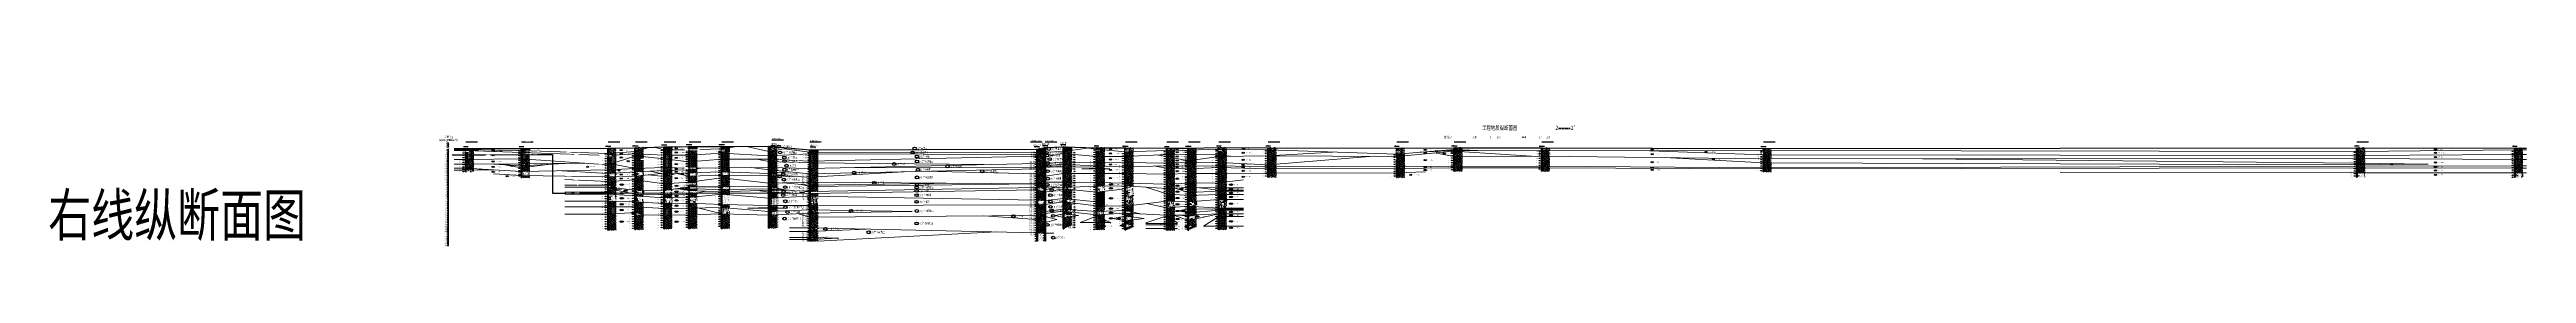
# Model space of a CAD drawing. Header units: millimetres. Extents: x 946 to 3601, y 223 to 2569.
# Drawn here: x 946 to 3069, y 253 to 398 of the extents above; entities that cross this region are included whole.
import ezdxf
from ezdxf.enums import TextEntityAlignment as Align

# ---------------------------------------------------------------- set-up
doc = ezdxf.new("R2010")
doc.units = ezdxf.units.MM
doc.linetypes.add('sx', pattern=[10, 5, 0, 5, 0])
doc.linetypes.add('xx', pattern=[17, 15, -2])
for name, color, linetype in [('dz-temp', 4, 'Continuous'), ('GiCAD_PouMian', 7, 'Continuous'), ('GICAD_QUYANG', 7, 'Continuous'), ('地形线', 7, 'Continuous'), ('地质-地层符号', 3, 'Continuous'), ('地质-地面线', 7, 'Continuous'), ('地质-填充花纹', 8, 'Continuous'), ('地质-标贯', 7, 'Continuous'), ('地质-水位线', 5, 'Continuous'), ('地质-钻孔', 7, 'Continuous')]:
    doc.layers.add(name, color=color, linetype=linetype)
doc.layers.add('地质-地层线', color=7, linetype='Continuous', lineweight=15)
doc.layers.add('地质-文字', color=7, linetype='Continuous', lineweight=15)
doc.styles.add('LZ_FONTS_FS', font='', dxfattribs={"width": 0.7})
doc.styles.add('LZ_PMT_LINE', font='', dxfattribs={"height": 2})
doc.styles.add('剖线方向', font='', dxfattribs={"width": 0.7, "height": 2.5})
doc.styles.add('叠加符号', font='', dxfattribs={"width": 0.7, "height": 2.5})
doc.styles.add('地下水位', font='', dxfattribs={"width": 0.7, "height": 2.5})
doc.styles.add('地层编号', font='', dxfattribs={"width": 0.7, "height": 3})
doc.styles.add('层底标注', font='', dxfattribs={"width": 0.7, "height": 2.5})
doc.styles.add('岩土名称', font='', dxfattribs={"width": 0.7, "height": 3})
doc.styles.add('时代', font='', dxfattribs={"width": 0.7, "height": 3})
doc.styles.add('标贯动探', font='', dxfattribs={"width": 0.7, "height": 1.5})
doc.styles.add('钻孔标注', font='', dxfattribs={"width": 0.7, "height": 2.5})
doc.styles.add('高程系统', font='', dxfattribs={"width": 0.7, "height": 3})
doc.styles.get('LZ_FONTS_FS').set_extended_font_data('仿宋_GB2312')
doc.styles.get('LZ_PMT_LINE').set_extended_font_data('仿宋_GB2312')
doc.styles.get('剖线方向').set_extended_font_data('仿宋_GB2312')
doc.styles.get('叠加符号').set_extended_font_data('仿宋_GB2312')
doc.styles.get('地下水位').set_extended_font_data('仿宋_GB2312')
doc.styles.get('地层编号').set_extended_font_data('仿宋_GB2312')
doc.styles.get('层底标注').set_extended_font_data('仿宋_GB2312')
doc.styles.get('岩土名称').set_extended_font_data('仿宋_GB2312')
doc.styles.get('时代').set_extended_font_data('仿宋_GB2312')
doc.styles.get('标贯动探').set_extended_font_data('仿宋_GB2312')
doc.styles.get('钻孔标注').set_extended_font_data('仿宋_GB2312')
doc.styles.get('高程系统').set_extended_font_data('仿宋_GB2312')
doc.linetypes.add('swx', pattern='A,7,-1.5,["●",LZ_PMT_LINE,S=0.05,R=0,X=0,Y=0],-1.5', length=10)
pattern_1 = [(21.80141, (207.059, -62.8771), (-0.88388348, 0.35355339), [0.57118298, -0.38078866])]
pattern_2 = [(21.80141, (207.059, -62.8771), (-1.7677652, 0.7071061), []), (21.80141, (208.809, -62.8771), (-1.7677652, 0.7071061), [0.76157655, -0.47598506])]
pattern_3 = [(17.062863, (207.05897, -62.8771), (2.79036967, 1.248899855), [-5.9751498, 0, -4.48136236, 0, -4.48136236, 0]), (3.01447, (207.059, -62.8771), (7.21453214, 1.80942515), [-2.978456, 0, -7.7439854, 0, -1.7870735, 0]), (345.966575, (201.6935, -62.8771), (11.07338644, -1.5019982), [-1.573447, 0, -6.293788, 0, -7.3427527, 0]), (17.06286, (207.059, -62.877), (-2.941879, 3.0215407), [-3.983433, 0, -4.9792915, 0, -4.4813624, 0]), (3.01447, (207.059, -62.877), (4.858372, 4.093388), [-3.574147, 0, -5.3612206, 0, -1.7870735, 0]), (345.7037, (201.6935, -62.877), (5.2409553, 1.2503779), [-2.088827, 0, -6.7886876, 0, -10.444135, 0]), (339.87047, (201.6935, -62.877), (6.9800505, 1.196567), [-0.9422907, 0, -3.769163, 0, -3.769163, 0]), (17.06286, (207.059, -62.8771), (6.5425438, 3.7545058), [-1.4937875, 0, -1.4937875, 0, -4.4813624, 0]), (3.01447, (207.059, -62.877), (2.7168513, 3.980613), [-3.574147, 0, -7.7439854, 0, -1.7870735, 0]), (345.7037, (201.6935, -62.877), (15.682466, 1.374167), [-6.266481, 0, -2.611034, 0, -2.611034, 0]), (339.87047, (201.6935, -62.877), (230427.237503, -84451.983463), [-1.187286, 0, -9.8940525, 0, -0.942291, 0])]
pattern_4 = [(21.80141, (207.059, -62.8771), (-1.76776695, 0.7071068), []), (158.19859, (207.684, -62.977), (-3.535534, -1.4142136), [0.9519716, -2.855915]), (158.19859, (207.434, -63.077), (-3.535534, -1.4142136), [0.9519716, -2.855915]), (158.19859, (207.184, -63.177), (-3.535534, -1.4142136), [0.9519716, -2.855915]), (158.19859, (211.184, -62.977), (-3.535534, -1.4142136), [0.9519716, -2.855915]), (158.19859, (210.934, -63.077), (-3.535534, -1.4142136), [0.9519716, -2.855915]), (158.19859, (210.684, -63.177), (-3.535534, -1.4142136), [0.9519716, -2.855915])]
pattern_5 = [(21.80141, (207.059, -62.8771), (-0.88388348, 0.3535534), []), (158.19859, (207.059, -62.8771), (-0.88388348, -0.3535534), [])]
pattern_6 = [(21.80141, (207.059, -62.8771), (-0.88388348, 0.3535534), [])]

# ---------------------------------------------------------------- blocks, each defined once
blk = doc.blocks.new('pxfx')
at = {"color": 7, "linetype": 'Continuous'}
blk.add_wipeout([(-10.2, -0.2), (10.3, -0.2), (10.3, 0.7), (-10.2, 0.7)], dxfattribs=at)
blk.add_hatch(color=7).paths.add_polyline_path([(15.7, 0), (15.7, 0.5), (20.1, 0)])
at = {"layer": '地形线', "color": 7}
blk.add_line((20, 0), (0, 0), dxfattribs=at)
blk = doc.blocks.new('WipeoutBlock')
at = {"color": 7}
blk.add_wipeout([(0, 0), (0, 1), (1, 1), (1, 0)], dxfattribs=at)
blk = doc.blocks.new('gkqy_yuan.dwg不标1')
at = {"layer": 'GiCAD_PouMian'}
h = blk.add_hatch(color=7, dxfattribs=at)
edge = h.paths.add_edge_path()
edge.add_arc((0, 0), 1, 0, 360)
at = {"layer": 'GICAD_QUYANG', "color": 7}
blk.add_circle((0, 0), 1, dxfattribs=at)
blk = doc.blocks.new('gkqy_rao.dwg不标1')
at = {"layer": 'GICAD_QUYANG', "color": 7}
blk.add_circle((0, 0), 1, dxfattribs=at)
blk = doc.blocks.new('shuiweifh')
at = {"color": 7, "linetype": 'swx'}
blk.add_wipeout([(-2.5, -2.2), (2.5, -2.2), (2.5, 2.2), (-2.5, 2.2)], dxfattribs=at).dxf.layer = '地质-水位线'
at = {"color": 7}
for points, const_width in [([(-2.3, 0), (2.3, 0)], 0.075), ([(-1.5, -1), (1.5, -1)], 0.075), ([(-0.8, -2), (0.8, -2)], 0.05)]:
    blk.add_lwpolyline(points, dxfattribs=dict(at, const_width=const_width))
blk.add_lwpolyline([(0, 0, 0, 2, 0), (0, 2, 2, 2, 0)], format="xyseb", dxfattribs=at)

msp = doc.modelspace()

# ---------------------------------------------------------------- hatches: boundary and pattern name
for points in [[(1573.1, 343.8), (1573.1, 343.9), (1575.3, 343.8)], [(1605.7, 342.1), (1605.7, 342.2), (1607.9, 342.1)], [(1794.8, 342.1), (1794.8, 342.2), (1797, 342.1)], [(1807.4, 342.1), (1807.4, 342.2), (1809.6, 342.1)]]:
    msp.add_hatch(color=7).paths.add_polyline_path(points)
at = {"layer": '地质-填充花纹', "linetype": 'Continuous'}
h = msp.add_hatch(dxfattribs=at)
h.set_pattern_fill('GKZTT', color=256, scale=0.25, style=0, pattern_type=2)
h.set_pattern_definition(pattern_4)
h.paths.add_polyline_path([(1309.9, 336.8), (1309.9, 335.8), (1302.9, 336.1), (1302.9, 336.8)])
h = msp.add_hatch(dxfattribs=at)
h.set_pattern_fill('GKSTT', color=256, scale=0.25, style=0, pattern_type=2)
h.set_pattern_definition(pattern_5)
h.paths.add_polyline_path([(1309.9, 335.8), (1309.9, 335.5), (1302.9, 335.6), (1302.9, 336.1)])
h = msp.add_hatch(dxfattribs=at)
h.set_pattern_fill('GLYNT', color=256, scale=0.25, style=0, pattern_type=2)
h.set_pattern_definition(pattern_2)
h.paths.add_polyline_path([(1309.9, 335.5), (1309.9, 334.8), (1302.9, 335.1), (1302.9, 335.6)])
h = msp.add_hatch(dxfattribs=at)
h.set_pattern_fill('GKFT', color=256, scale=0.25, style=0, pattern_type=2)
h.set_pattern_definition(pattern_1)
h.paths.add_polyline_path([(1309.9, 334.8), (1309.9, 327.4), (1302.9, 327.3), (1302.9, 335.1)])
h = msp.add_hatch(dxfattribs=at)
h.set_pattern_fill('GLYNT', color=256, scale=0.25, style=0, pattern_type=2)
h.set_pattern_definition(pattern_2)
h.paths.add_polyline_path([(1309.9, 323.3), (1302.9, 323.3), (1302.9, 327.3), (1309.9, 327.4)])
h = msp.add_hatch(dxfattribs=at)
h.set_pattern_fill('GLYNT', color=256, scale=0.25, style=0, pattern_type=2)
h.set_pattern_definition(pattern_2)
h.paths.add_polyline_path([(1309.9, 319.6), (1302.9, 320), (1302.9, 323.3), (1309.9, 323.3)])
h = msp.add_hatch(dxfattribs=at)
h.set_pattern_fill('GLYNT', color=256, scale=0.25, style=0, pattern_type=2)
h.set_pattern_definition(pattern_2)
h.paths.add_polyline_path([(1309.9, 319.6), (1309.9, 318.3), (1302.9, 318.3), (1302.9, 320)])
h = msp.add_hatch(dxfattribs=at)
h.set_pattern_fill('GKSTT', color=256, scale=0.25, style=0, pattern_type=2)
h.set_pattern_definition(pattern_5)
h.paths.add_polyline_path([(1357.8, 334.6), (1350.8, 334.9), (1350.8, 336.8), (1357.8, 336.8)])
h = msp.add_hatch(dxfattribs=at)
h.set_pattern_fill('GLYNT', color=256, scale=0.25, style=0, pattern_type=2)
h.set_pattern_definition(pattern_2)
h.paths.add_polyline_path([(1357.8, 334.6), (1357.8, 333), (1350.8, 333.3), (1350.8, 334.9)])
h = msp.add_hatch(dxfattribs=at)
h.set_pattern_fill('GKFT', color=256, scale=0.25, style=0, pattern_type=2)
h.set_pattern_definition(pattern_1)
h.paths.add_polyline_path([(1357.8, 333), (1357.8, 327.4), (1350.8, 327.9), (1350.8, 333.3)])
h = msp.add_hatch(dxfattribs=at)
h.set_pattern_fill('GLYNT', color=256, scale=0.25, style=0, pattern_type=2)
h.set_pattern_definition(pattern_2)
h.paths.add_polyline_path([(1357.8, 327.4), (1357.8, 323.6), (1350.8, 323.5), (1350.8, 327.9)])
h = msp.add_hatch(dxfattribs=at)
h.set_pattern_fill('GLXS', color=256, scale=0.25, style=0, pattern_type=2)
h.set_pattern_definition(pattern_3)
h.paths.add_polyline_path([(1357.8, 322.3), (1350.8, 321.9), (1350.8, 323.5), (1357.8, 323.6)])
h = msp.add_hatch(dxfattribs=at)
h.set_pattern_fill('GKFT', color=256, scale=0.25, style=0, pattern_type=2)
h.set_pattern_definition(pattern_1)
h.paths.add_polyline_path([(1357.8, 321.1), (1350.8, 320.3), (1350.8, 321.9), (1357.8, 322.3)])
h = msp.add_hatch(dxfattribs=at)
h.set_pattern_fill('GLYNT', color=256, scale=0.25, style=0, pattern_type=2)
h.set_pattern_definition(pattern_2)
h.paths.add_polyline_path([(1357.8, 317.2), (1350.8, 317.1), (1350.8, 320.3), (1357.8, 321.1)])
h = msp.add_hatch(dxfattribs=at)
h.set_pattern_fill('GKZTT', color=256, scale=0.25, style=0, pattern_type=2)
h.set_pattern_definition(pattern_4)
h.paths.add_polyline_path([(1431.9, 333), (1424.9, 332.5), (1424.9, 337), (1431.9, 337.1)])
h = msp.add_hatch(dxfattribs=at)
h.set_pattern_fill('GLYNT', color=256, scale=0.25, style=0, pattern_type=2)
h.set_pattern_definition(pattern_2)
h.paths.add_polyline_path([(1431.9, 331.1), (1424.9, 330.7), (1424.9, 332.5), (1431.9, 333)])
h = msp.add_hatch(dxfattribs=at)
h.set_pattern_fill('GKFT', color=256, scale=0.25, style=0, pattern_type=2)
h.set_pattern_definition(pattern_1)
h.paths.add_polyline_path([(1431.9, 325), (1424.9, 322.7), (1424.9, 330.7), (1431.9, 331.1)])
h = msp.add_hatch(dxfattribs=at)
h.set_pattern_fill('GLYNT', color=256, scale=0.25, style=0, pattern_type=2)
h.set_pattern_definition(pattern_2)
h.paths.add_polyline_path([(1431.9, 322), (1424.9, 318.4), (1424.9, 322.7), (1431.9, 325)])
h = msp.add_hatch(dxfattribs=at)
h.set_pattern_fill('GLYNT', color=256, scale=0.25, style=0, pattern_type=2)
h.set_pattern_definition(pattern_2)
h.paths.add_polyline_path([(1431.9, 315.8), (1424.9, 315.3), (1424.9, 318.4), (1431.9, 322)])
h = msp.add_hatch(dxfattribs=at)
h.set_pattern_fill('GKZTT', color=256, scale=0.25, style=0, pattern_type=2)
h.set_pattern_definition(pattern_4)
h.paths.add_polyline_path([(1455.3, 336.2), (1448.3, 334.2), (1448.3, 337.4), (1455.3, 337.6)])
h = msp.add_hatch(dxfattribs=at)
h.set_pattern_fill('GLYNT', color=256, scale=0.25, style=0, pattern_type=2)
h.set_pattern_definition(pattern_2)
h.paths.add_polyline_path([(1455.3, 331.7), (1448.3, 332.1), (1448.3, 334.2), (1455.3, 336.2)])
h = msp.add_hatch(dxfattribs=at)
h.set_pattern_fill('GKFT', color=256, scale=0.25, style=0, pattern_type=2)
h.set_pattern_definition(pattern_1)
h.paths.add_polyline_path([(1455.3, 331.7), (1455.3, 329.7), (1448.3, 330.4), (1448.3, 332.1)])
h = msp.add_hatch(dxfattribs=at)
h.set_pattern_fill('GKFT', color=256, scale=0.25, style=0, pattern_type=2)
h.set_pattern_definition(pattern_1)
h.paths.add_polyline_path([(1455.3, 329.7), (1455.3, 319.9), (1448.3, 319.6), (1448.3, 330.4)])
h = msp.add_hatch(dxfattribs=at)
h.set_pattern_fill('GLYNT', color=256, scale=0.25, style=0, pattern_type=2)
h.set_pattern_definition(pattern_2)
h.paths.add_polyline_path([(1455.3, 317.2), (1448.3, 316.9), (1448.3, 319.6), (1455.3, 319.9)])
h = msp.add_hatch(dxfattribs=at)
h.set_pattern_fill('GKSTT', color=256, scale=0.25, style=0, pattern_type=2)
h.set_pattern_definition(pattern_5)
h.paths.add_polyline_path([(1479.9, 335.6), (1472.9, 335.6), (1472.9, 338.1), (1479.9, 338.2)])
h = msp.add_hatch(dxfattribs=at)
h.set_pattern_fill('GLYNT', color=256, scale=0.25, style=0, pattern_type=2)
h.set_pattern_definition(pattern_2)
h.paths.add_polyline_path([(1479.9, 330.9), (1472.9, 330.9), (1472.9, 335.6), (1479.9, 335.6)])
h = msp.add_hatch(dxfattribs=at)
h.set_pattern_fill('GKFT', color=256, scale=0.25, style=0, pattern_type=2)
h.set_pattern_definition(pattern_1)
h.paths.add_polyline_path([(1479.9, 327), (1472.9, 327.9), (1472.9, 330.9), (1479.9, 330.9)])
h = msp.add_hatch(dxfattribs=at)
h.set_pattern_fill('GKFT', color=256, scale=0.25, style=0, pattern_type=2)
h.set_pattern_definition(pattern_1)
h.paths.add_polyline_path([(1479.9, 327), (1479.9, 320.3), (1472.9, 320.6), (1472.9, 327.9)])
h = msp.add_hatch(dxfattribs=at)
h.set_pattern_fill('GLYNT', color=256, scale=0.25, style=0, pattern_type=2)
h.set_pattern_definition(pattern_2)
h.paths.add_polyline_path([(1479.9, 320.3), (1479.9, 318.1), (1472.9, 317.9), (1472.9, 320.6)])
h = msp.add_hatch(dxfattribs=at)
h.set_pattern_fill('GKSTT', color=256, scale=0.25, style=0, pattern_type=2)
h.set_pattern_definition(pattern_5)
h.paths.add_polyline_path([(1501.3, 338.4), (1501.3, 335.9), (1494.3, 335.7), (1494.3, 338.4)])
h = msp.add_hatch(dxfattribs=at)
h.set_pattern_fill('GLYNT', color=256, scale=0.25, style=0, pattern_type=2)
h.set_pattern_definition(pattern_2)
h.paths.add_polyline_path([(1501.3, 331.4), (1494.3, 330.9), (1494.3, 335.7), (1501.3, 335.9)])
h = msp.add_hatch(dxfattribs=at)
h.set_pattern_fill('GKFT', color=256, scale=0.25, style=0, pattern_type=2)
h.set_pattern_definition(pattern_1)
h.paths.add_polyline_path([(1501.3, 325.8), (1494.3, 325.2), (1494.3, 330.9), (1501.3, 331.4)])
h = msp.add_hatch(dxfattribs=at)
h.set_pattern_fill('GKFT', color=256, scale=0.25, style=0, pattern_type=2)
h.set_pattern_definition(pattern_1)
h.paths.add_polyline_path([(1501.3, 319.9), (1494.3, 319.8), (1494.3, 325.2), (1501.3, 325.8)])
h = msp.add_hatch(dxfattribs=at)
h.set_pattern_fill('GLYNT', color=256, scale=0.25, style=0, pattern_type=2)
h.set_pattern_definition(pattern_2)
h.paths.add_polyline_path([(1501.3, 319.5), (1494.3, 318.4), (1494.3, 319.8), (1501.3, 319.9)])
h = msp.add_hatch(dxfattribs=at)
h.set_pattern_fill('GLYNT', color=256, scale=0.25, style=0, pattern_type=2)
h.set_pattern_definition(pattern_2)
h.paths.add_polyline_path([(1501.3, 316.2), (1494.3, 315.9), (1494.3, 318.4), (1501.3, 319.5)])
h = msp.add_hatch(dxfattribs=at)
h.set_pattern_fill('GKSTT', color=256, scale=0.25, style=0, pattern_type=2)
h.set_pattern_definition(pattern_5)
h.paths.add_polyline_path([(1529.3, 337.6), (1522.3, 336.5), (1522.3, 338.4), (1529.3, 338.5)])
h = msp.add_hatch(dxfattribs=at)
h.set_pattern_fill('GLYNT', color=256, scale=0.25, style=0, pattern_type=2)
h.set_pattern_definition(pattern_2)
h.paths.add_polyline_path([(1529.3, 332.2), (1522.3, 332.6), (1522.3, 336.5), (1529.3, 337.6)])
h = msp.add_hatch(dxfattribs=at)
h.set_pattern_fill('GKFT', color=256, scale=0.25, style=0, pattern_type=2)
h.set_pattern_definition(pattern_1)
h.paths.add_polyline_path([(1529.3, 332.2), (1529.3, 327.5), (1522.3, 327.5), (1522.3, 332.6)])
h = msp.add_hatch(dxfattribs=at)
h.set_pattern_fill('GKFT', color=256, scale=0.25, style=0, pattern_type=2)
h.set_pattern_definition(pattern_1)
h.paths.add_polyline_path([(1529.3, 327.5), (1529.3, 320.2), (1522.3, 320.1), (1522.3, 327.5)])
h = msp.add_hatch(dxfattribs=at)
h.set_pattern_fill('GLYNT', color=256, scale=0.25, style=0, pattern_type=2)
h.set_pattern_definition(pattern_2)
h.paths.add_polyline_path([(1529.3, 316.6), (1522.3, 316.8), (1522.3, 320.1), (1529.3, 320.2)])
h = msp.add_hatch(dxfattribs=at)
h.set_pattern_fill('GKZTT', color=256, scale=0.25, style=0, pattern_type=2)
h.set_pattern_definition(pattern_4)
h.paths.add_polyline_path([(1569.8, 338.1), (1569.8, 335.4), (1562.8, 334.2), (1562.8, 338.7)])
h = msp.add_hatch(dxfattribs=at)
h.set_pattern_fill('GLYNT', color=256, scale=0.25, style=0, pattern_type=2)
h.set_pattern_definition(pattern_2)
h.paths.add_polyline_path([(1569.8, 330.8), (1562.8, 330.5), (1562.8, 334.2), (1569.8, 335.4)])
h = msp.add_hatch(dxfattribs=at)
h.set_pattern_fill('GKFT', color=256, scale=0.25, style=0, pattern_type=2)
h.set_pattern_definition(pattern_1)
h.paths.add_polyline_path([(1569.8, 327.2), (1562.8, 327.5), (1562.8, 330.5), (1569.8, 330.8)])
h = msp.add_hatch(dxfattribs=at)
h.set_pattern_fill('GLYNT', color=256, scale=0.25, style=0, pattern_type=2)
h.set_pattern_definition(pattern_2)
h.paths.add_polyline_path([(1569.8, 327.2), (1569.8, 325.5), (1562.8, 325.7), (1562.8, 327.5)])
h = msp.add_hatch(dxfattribs=at)
h.set_pattern_fill('GKFT', color=256, scale=0.25, style=0, pattern_type=2)
h.set_pattern_definition(pattern_1)
h.paths.add_polyline_path([(1569.8, 325.5), (1569.8, 320.3), (1562.8, 320.5), (1562.8, 325.7)])
h = msp.add_hatch(dxfattribs=at)
h.set_pattern_fill('GLYNT', color=256, scale=0.25, style=0, pattern_type=2)
h.set_pattern_definition(pattern_2)
h.paths.add_polyline_path([(1569.8, 320.3), (1569.8, 317.9), (1562.8, 318.6), (1562.8, 320.5)])
h = msp.add_hatch(dxfattribs=at)
h.set_pattern_fill('GLYNT', color=256, scale=0.25, style=0, pattern_type=2)
h.set_pattern_definition(pattern_2)
h.paths.add_polyline_path([(1569.8, 317.9), (1569.8, 316), (1562.8, 315.4), (1562.8, 318.6)])
h = msp.add_hatch(dxfattribs=at)
h.set_pattern_fill('GKSTT', color=256, scale=0.25, style=0, pattern_type=2)
h.set_pattern_definition(pattern_5)
h.paths.add_polyline_path([(1604.9, 333.5), (1597.9, 333.5), (1597.9, 335.7), (1604.9, 335.7)])
h = msp.add_hatch(dxfattribs=at)
h.set_pattern_fill('GLYNT', color=256, scale=0.25, style=0, pattern_type=2)
h.set_pattern_definition(pattern_2)
h.paths.add_polyline_path([(1604.9, 333.5), (1604.9, 332.2), (1597.9, 332.2), (1597.9, 333.5)])
h = msp.add_hatch(dxfattribs=at)
h.set_pattern_fill('GKFT', color=256, scale=0.25, style=0, pattern_type=2)
h.set_pattern_definition(pattern_1)
h.paths.add_polyline_path([(1604.9, 332.2), (1604.9, 326.2), (1597.9, 326), (1597.9, 332.2)])
h = msp.add_hatch(dxfattribs=at)
h.set_pattern_fill('GLYNT', color=256, scale=0.25, style=0, pattern_type=2)
h.set_pattern_definition(pattern_2)
h.paths.add_polyline_path([(1604.9, 324.4), (1597.9, 324.5), (1597.9, 326), (1604.9, 326.2)])
h = msp.add_hatch(dxfattribs=at)
h.set_pattern_fill('GKFT', color=256, scale=0.25, style=0, pattern_type=2)
h.set_pattern_definition(pattern_1)
h.paths.add_polyline_path([(1604.9, 324.4), (1604.9, 319.8), (1597.9, 319.6), (1597.9, 324.5)])
h = msp.add_hatch(dxfattribs=at)
h.set_pattern_fill('GLYNT', color=256, scale=0.25, style=0, pattern_type=2)
h.set_pattern_definition(pattern_2)
h.paths.add_polyline_path([(1604.9, 315.2), (1597.9, 315), (1597.9, 319.6), (1604.9, 319.8)])
h = msp.add_hatch(dxfattribs=at)
h.set_pattern_fill('GKSTT', color=256, scale=0.25, style=0, pattern_type=2)
h.set_pattern_definition(pattern_5)
h.paths.add_polyline_path([(1799.6, 333.5), (1792.7, 333.3), (1792.7, 336), (1799.6, 337.5)])
h = msp.add_hatch(dxfattribs=at)
h.set_pattern_fill('GLYNT', color=256, scale=0.25, style=0, pattern_type=2)
h.set_pattern_definition(pattern_2)
h.paths.add_polyline_path([(1799.6, 331.7), (1792.7, 331.5), (1792.7, 333.3), (1799.6, 333.5)])
h = msp.add_hatch(dxfattribs=at)
h.set_pattern_fill('GKFT', color=256, scale=0.25, style=0, pattern_type=2)
h.set_pattern_definition(pattern_1)
h.paths.add_polyline_path([(1799.6, 329.6), (1792.7, 330.2), (1792.7, 331.5), (1799.6, 331.7)])
h = msp.add_hatch(dxfattribs=at)
h.set_pattern_fill('GLYNT', color=256, scale=0.25, style=0, pattern_type=2)
h.set_pattern_definition(pattern_2)
h.paths.add_polyline_path([(1799.6, 329.6), (1799.6, 324.2), (1792.7, 324), (1792.7, 330.2)])
h = msp.add_hatch(dxfattribs=at)
h.set_pattern_fill('GLYNT', color=256, scale=0.25, style=0, pattern_type=2)
h.set_pattern_definition(pattern_2)
h.paths.add_polyline_path([(1799.6, 322.3), (1792.7, 320.3), (1792.7, 324), (1799.6, 324.2)])
h = msp.add_hatch(dxfattribs=at)
h.set_pattern_fill('GLYNT', color=256, scale=0.25, style=0, pattern_type=2)
h.set_pattern_definition(pattern_2)
h.paths.add_polyline_path([(1799.6, 320.9), (1792.7, 319.4), (1792.7, 320.3), (1799.6, 322.3)])
h = msp.add_hatch(dxfattribs=at)
h.set_pattern_fill('GLYNT', color=256, scale=0.25, style=0, pattern_type=2)
h.set_pattern_definition(pattern_2)
h.paths.add_polyline_path([(1799.6, 313.1), (1792.7, 315), (1792.7, 319.4), (1799.6, 320.9)])
h = msp.add_hatch(dxfattribs=at)
h.set_pattern_fill('GKSTT', color=256, scale=0.25, style=0, pattern_type=2)
h.set_pattern_definition(pattern_5)
h.paths.add_polyline_path([(1799.7, 333.5), (1799.6, 333.5), (1799.6, 337.5), (1799.7, 337.5)])
h = msp.add_hatch(dxfattribs=at)
h.set_pattern_fill('GLYNT', color=256, scale=0.25, style=0, pattern_type=2)
h.set_pattern_definition(pattern_2)
h.paths.add_polyline_path([(1799.7, 331.7), (1799.6, 331.7), (1799.6, 333.5), (1799.7, 333.5)])
h = msp.add_hatch(dxfattribs=at)
h.set_pattern_fill('GLYNT', color=256, scale=0.25, style=0, pattern_type=2)
h.set_pattern_definition(pattern_2)
h.paths.add_polyline_path([(1799.7, 324.2), (1799.6, 324.2), (1799.6, 329.6), (1799.7, 329.6)])
h = msp.add_hatch(dxfattribs=at)
h.set_pattern_fill('GLYNT', color=256, scale=0.25, style=0, pattern_type=2)
h.set_pattern_definition(pattern_2)
h.paths.add_polyline_path([(1799.7, 322.3), (1799.6, 322.3), (1799.6, 324.2), (1799.7, 324.2)])
h = msp.add_hatch(dxfattribs=at)
h.set_pattern_fill('GLYNT', color=256, scale=0.25, style=0, pattern_type=2)
h.set_pattern_definition(pattern_2)
h.paths.add_polyline_path([(1799.7, 320.9), (1799.6, 320.9), (1799.6, 322.3), (1799.7, 322.3)])
h = msp.add_hatch(dxfattribs=at)
h.set_pattern_fill('GLYNT', color=256, scale=0.25, style=0, pattern_type=2)
h.set_pattern_definition(pattern_2)
h.paths.add_polyline_path([(1799.7, 313.1), (1799.6, 313.1), (1799.6, 320.9), (1799.7, 320.9)])
h = msp.add_hatch(dxfattribs=at)
h.set_pattern_fill('GKSTT', color=256, scale=0.25, style=0, pattern_type=2)
h.set_pattern_definition(pattern_5)
h.paths.add_polyline_path([(1822.3, 337.9), (1822.3, 335), (1815.3, 334), (1815.3, 338.1)])
h = msp.add_hatch(dxfattribs=at)
h.set_pattern_fill('GLYNT', color=256, scale=0.25, style=0, pattern_type=2)
h.set_pattern_definition(pattern_2)
h.paths.add_polyline_path([(1822.3, 331.8), (1815.3, 332.4), (1815.3, 334), (1822.3, 335)])
h = msp.add_hatch(dxfattribs=at)
h.set_pattern_fill('GLYNT', color=256, scale=0.25, style=0, pattern_type=2)
h.set_pattern_definition(pattern_2)
h.paths.add_polyline_path([(1822.3, 331.8), (1822.3, 324.7), (1815.3, 324.8), (1815.3, 332.4)])
h = msp.add_hatch(dxfattribs=at)
h.set_pattern_fill('GLYNT', color=256, scale=0.25, style=0, pattern_type=2)
h.set_pattern_definition(pattern_2)
h.paths.add_polyline_path([(1822.3, 324.7), (1822.3, 322.8), (1815.3, 323), (1815.3, 324.8)])
h = msp.add_hatch(dxfattribs=at)
h.set_pattern_fill('GLYNT', color=256, scale=0.25, style=0, pattern_type=2)
h.set_pattern_definition(pattern_2)
h.paths.add_polyline_path([(1822.3, 322.8), (1822.3, 320.8), (1815.3, 320.9), (1815.3, 323)])
h = msp.add_hatch(dxfattribs=at)
h.set_pattern_fill('GLYNT', color=256, scale=0.25, style=0, pattern_type=2)
h.set_pattern_definition(pattern_2)
h.paths.add_polyline_path([(1822.3, 320.8), (1822.3, 315.3), (1815.3, 315.3), (1815.3, 320.9)])
h = msp.add_hatch(dxfattribs=at)
h.set_pattern_fill('GKZTT', color=256, scale=0.25, style=0, pattern_type=2)
h.set_pattern_definition(pattern_4)
h.paths.add_polyline_path([(1850.7, 337.3), (1850.7, 335.4), (1843.7, 336), (1843.7, 337.4)])
h = msp.add_hatch(dxfattribs=at)
h.set_pattern_fill('GLYNT', color=256, scale=0.25, style=0, pattern_type=2)
h.set_pattern_definition(pattern_2)
h.paths.add_polyline_path([(1850.7, 335.4), (1850.7, 330), (1843.7, 330), (1843.7, 336)])
h = msp.add_hatch(dxfattribs=at)
h.set_pattern_fill('GLYNT', color=256, scale=0.25, style=0, pattern_type=2)
h.set_pattern_definition(pattern_2)
h.paths.add_polyline_path([(1850.7, 324.5), (1843.7, 324.4), (1843.7, 330), (1850.7, 330)])
h = msp.add_hatch(dxfattribs=at)
h.set_pattern_fill('GLYNT', color=256, scale=0.25, style=0, pattern_type=2)
h.set_pattern_definition(pattern_2)
h.paths.add_polyline_path([(1850.7, 321.7), (1848.5, 321.8), (1843.7, 322), (1843.7, 324.4), (1850.7, 324.5)])
h = msp.add_hatch(dxfattribs=at)
h.set_pattern_fill('GLYNT', color=256, scale=0.25, style=0, pattern_type=2)
h.set_pattern_definition(pattern_2)
h.paths.add_polyline_path([(1848.5, 321.8), (1843.7, 320.7), (1843.7, 322)])
h = msp.add_hatch(dxfattribs=at)
h.set_pattern_fill('GLYNT', color=256, scale=0.25, style=0, pattern_type=2)
h.set_pattern_definition(pattern_2)
h.paths.add_polyline_path([(1850.7, 321.7), (1850.7, 319.6), (1843.7, 319.9), (1843.7, 320.7), (1848.5, 321.8)])
h = msp.add_hatch(dxfattribs=at)
h.set_pattern_fill('GKFT', color=256, scale=0.25, style=0, pattern_type=2)
h.set_pattern_definition(pattern_1)
h.paths.add_polyline_path([(1850.7, 319.6), (1850.7, 319.2), (1843.7, 319), (1843.7, 319.9)])
h = msp.add_hatch(dxfattribs=at)
h.set_pattern_fill('GLYNT', color=256, scale=0.25, style=0, pattern_type=2)
h.set_pattern_definition(pattern_2)
h.paths.add_polyline_path([(1850.7, 315.4), (1843.7, 315.4), (1843.7, 319), (1850.7, 319.2)])
h = msp.add_hatch(dxfattribs=at)
h.set_pattern_fill('GKZTT', color=256, scale=0.25, style=0, pattern_type=2)
h.set_pattern_definition(pattern_4)
h.paths.add_polyline_path([(1875.3, 337.2), (1875.3, 334.1), (1868.3, 333.9), (1868.3, 337.2)])
h = msp.add_hatch(dxfattribs=at)
h.set_pattern_fill('GLYNT', color=256, scale=0.25, style=0, pattern_type=2)
h.set_pattern_definition(pattern_2)
h.paths.add_polyline_path([(1875.3, 330.3), (1868.3, 330), (1868.3, 333.9), (1875.3, 334.1)])
h = msp.add_hatch(dxfattribs=at)
h.set_pattern_fill('GLYNT', color=256, scale=0.25, style=0, pattern_type=2)
h.set_pattern_definition(pattern_2)
h.paths.add_polyline_path([(1875.3, 324.6), (1868.3, 324.7), (1868.3, 330), (1875.3, 330.3)])
h = msp.add_hatch(dxfattribs=at)
h.set_pattern_fill('GLYNT', color=256, scale=0.25, style=0, pattern_type=2)
h.set_pattern_definition(pattern_2)
h.paths.add_polyline_path([(1875.3, 324.6), (1875.3, 321.2), (1868.3, 321), (1868.3, 324.7)])
h = msp.add_hatch(dxfattribs=at)
h.set_pattern_fill('GLYNT', color=256, scale=0.25, style=0, pattern_type=2)
h.set_pattern_definition(pattern_2)
h.paths.add_polyline_path([(1875.3, 315.3), (1868.3, 315.4), (1868.3, 321), (1875.3, 321.2)])
h = msp.add_hatch(dxfattribs=at)
h.set_pattern_fill('GKZTT', color=256, scale=0.25, style=0, pattern_type=2)
h.set_pattern_definition(pattern_4)
h.paths.add_polyline_path([(1910.8, 335.1), (1903.8, 335), (1903.8, 336.9), (1910.8, 336.9)])
h = msp.add_hatch(dxfattribs=at)
h.set_pattern_fill('GLYNT', color=256, scale=0.25, style=0, pattern_type=2)
h.set_pattern_definition(pattern_2)
h.paths.add_polyline_path([(1910.8, 331.7), (1903.8, 331.6), (1903.8, 335), (1910.8, 335.1)])
h = msp.add_hatch(dxfattribs=at)
h.set_pattern_fill('GKFT', color=256, scale=0.25, style=0, pattern_type=2)
h.set_pattern_definition(pattern_1)
h.paths.add_polyline_path([(1910.8, 328.5), (1903.8, 329.8), (1903.8, 331.6), (1910.8, 331.7)])
h = msp.add_hatch(dxfattribs=at)
h.set_pattern_fill('GLYNT', color=256, scale=0.25, style=0, pattern_type=2)
h.set_pattern_definition(pattern_2)
h.paths.add_polyline_path([(1910.8, 328.5), (1910.8, 324.6), (1903.8, 324.3), (1903.8, 329.8)])
h = msp.add_hatch(dxfattribs=at)
h.set_pattern_fill('GLYNT', color=256, scale=0.25, style=0, pattern_type=2)
h.set_pattern_definition(pattern_2)
h.paths.add_polyline_path([(1910.8, 321.7), (1903.8, 321.8), (1903.8, 324.3), (1910.8, 324.6)])
h = msp.add_hatch(dxfattribs=at)
h.set_pattern_fill('GLYNT', color=256, scale=0.25, style=0, pattern_type=2)
h.set_pattern_definition(pattern_2)
h.paths.add_polyline_path([(1910.8, 321.7), (1910.8, 319.7), (1903.8, 319.9), (1903.8, 321.8)])
h = msp.add_hatch(dxfattribs=at)
h.set_pattern_fill('GLYNT', color=256, scale=0.25, style=0, pattern_type=2)
h.set_pattern_definition(pattern_2)
h.paths.add_polyline_path([(1910.8, 319.7), (1910.8, 315), (1903.8, 314.8), (1903.8, 319.9)])
h = msp.add_hatch(dxfattribs=at)
h.set_pattern_fill('GKZTT', color=256, scale=0.25, style=0, pattern_type=2)
h.set_pattern_definition(pattern_4)
h.paths.add_polyline_path([(1929.3, 335.5), (1922.3, 335.3), (1922.3, 337), (1929.3, 337.1)])
h = msp.add_hatch(dxfattribs=at)
h.set_pattern_fill('GLYNT', color=256, scale=0.25, style=0, pattern_type=2)
h.set_pattern_definition(pattern_2)
h.paths.add_polyline_path([(1929.3, 331.7), (1922.3, 331.9), (1922.3, 335.3), (1929.3, 335.5)])
h = msp.add_hatch(dxfattribs=at)
h.set_pattern_fill('GKFT', color=256, scale=0.25, style=0, pattern_type=2)
h.set_pattern_definition(pattern_1)
h.paths.add_polyline_path([(1929.3, 331.7), (1929.3, 327.3), (1922.3, 326.3), (1922.3, 331.9)])
h = msp.add_hatch(dxfattribs=at)
h.set_pattern_fill('GLYNT', color=256, scale=0.25, style=0, pattern_type=2)
h.set_pattern_definition(pattern_2)
h.paths.add_polyline_path([(1929.3, 324.9), (1922.3, 325), (1922.3, 326.3), (1929.3, 327.3)])
h = msp.add_hatch(dxfattribs=at)
h.set_pattern_fill('GLYNT', color=256, scale=0.25, style=0, pattern_type=2)
h.set_pattern_definition(pattern_2)
h.paths.add_polyline_path([(1929.3, 324.9), (1929.3, 321.6), (1922.3, 321.5), (1922.3, 325)])
h = msp.add_hatch(dxfattribs=at)
h.set_pattern_fill('GLYNT', color=256, scale=0.25, style=0, pattern_type=2)
h.set_pattern_definition(pattern_2)
h.paths.add_polyline_path([(1929.3, 319.6), (1922.3, 319.4), (1922.3, 321.5), (1929.3, 321.6)])
h = msp.add_hatch(dxfattribs=at)
h.set_pattern_fill('GLYNT', color=256, scale=0.25, style=0, pattern_type=2)
h.set_pattern_definition(pattern_2)
h.paths.add_polyline_path([(1929.3, 315.2), (1922.3, 315.2), (1922.3, 319.4), (1929.3, 319.6)])
h = msp.add_hatch(dxfattribs=at)
h.set_pattern_fill('GKZTT', color=256, scale=0.25, style=0, pattern_type=2)
h.set_pattern_definition(pattern_4)
h.paths.add_polyline_path([(1955.3, 337.4), (1955.3, 335.9), (1948.3, 336), (1948.3, 337.5)])
h = msp.add_hatch(dxfattribs=at)
h.set_pattern_fill('GLYNT', color=256, scale=0.25, style=0, pattern_type=2)
h.set_pattern_definition(pattern_2)
h.paths.add_polyline_path([(1955.3, 335.9), (1955.3, 330.4), (1948.3, 331.3), (1948.3, 336)])
h = msp.add_hatch(dxfattribs=at)
h.set_pattern_fill('GKFT', color=256, scale=0.25, style=0, pattern_type=2)
h.set_pattern_definition(pattern_1)
h.paths.add_polyline_path([(1955.3, 330.4), (1955.3, 330), (1948.3, 330), (1948.3, 331.3)])
h = msp.add_hatch(dxfattribs=at)
h.set_pattern_fill('GLYNT', color=256, scale=0.25, style=0, pattern_type=2)
h.set_pattern_definition(pattern_2)
h.paths.add_polyline_path([(1955.3, 324.4), (1948.3, 324.7), (1948.3, 330), (1955.3, 330)])
h = msp.add_hatch(dxfattribs=at)
h.set_pattern_fill('GLYNT', color=256, scale=0.25, style=0, pattern_type=2)
h.set_pattern_definition(pattern_2)
h.paths.add_polyline_path([(1955.3, 324.4), (1955.3, 321.7), (1948.3, 321.8), (1948.3, 324.7)])
h = msp.add_hatch(dxfattribs=at)
h.set_pattern_fill('GLYNT', color=256, scale=0.25, style=0, pattern_type=2)
h.set_pattern_definition(pattern_2)
h.paths.add_polyline_path([(1955.3, 321.7), (1955.3, 320.2), (1948.3, 320.4), (1948.3, 321.8)])
h = msp.add_hatch(dxfattribs=at)
h.set_pattern_fill('GLYNT', color=256, scale=0.25, style=0, pattern_type=2)
h.set_pattern_definition(pattern_2)
h.paths.add_polyline_path([(1955.3, 320.2), (1955.3, 315.3), (1948.3, 315.3), (1948.3, 320.4)])
h = msp.add_hatch(dxfattribs=at)
h.set_pattern_fill('GKZTT', color=256, scale=0.25, style=0, pattern_type=2)
h.set_pattern_definition(pattern_4)
h.paths.add_polyline_path([(1997.8, 337.3), (1997.8, 335.3), (1990.8, 335.5), (1990.8, 337.3)])
h = msp.add_hatch(dxfattribs=at)
h.set_pattern_fill('GLYNT', color=256, scale=0.25, style=0, pattern_type=2)
h.set_pattern_definition(pattern_2)
h.paths.add_polyline_path([(1997.8, 335.3), (1997.8, 330.9), (1990.8, 330.5), (1990.8, 335.5)])
h = msp.add_hatch(dxfattribs=at)
h.set_pattern_fill('GKFT', color=256, scale=0.25, style=0, pattern_type=2)
h.set_pattern_definition(pattern_1)
h.paths.add_polyline_path([(1997.8, 330.5), (1990.8, 330.5), (1997.8, 330.9)])
h = msp.add_hatch(dxfattribs=at)
h.set_pattern_fill('GLYNT', color=256, scale=0.25, style=0, pattern_type=2)
h.set_pattern_definition(pattern_2)
h.paths.add_polyline_path([(1997.8, 330.5), (1997.8, 323.4), (1990.8, 322.8), (1990.8, 330.5)])
h = msp.add_hatch(dxfattribs=at)
h.set_pattern_fill('GLYNT', color=256, scale=0.25, style=0, pattern_type=2)
h.set_pattern_definition(pattern_2)
h.paths.add_polyline_path([(1997.8, 321.1), (1990.8, 321.1), (1990.8, 322.8), (1997.8, 323.4)])
h = msp.add_hatch(dxfattribs=at)
h.set_pattern_fill('GLYNT', color=256, scale=0.25, style=0, pattern_type=2)
h.set_pattern_definition(pattern_2)
h.paths.add_polyline_path([(1997.8, 319.3), (1990.8, 319.3), (1990.8, 321.1), (1997.8, 321.1)])
h = msp.add_hatch(dxfattribs=at)
h.set_pattern_fill('GLYNT', color=256, scale=0.25, style=0, pattern_type=2)
h.set_pattern_definition(pattern_2)
h.paths.add_polyline_path([(1997.8, 315.6), (1990.8, 315.6), (1990.8, 319.3), (1997.8, 319.3)])
h = msp.add_hatch(dxfattribs=at)
h.set_pattern_fill('GKZTT', color=256, scale=0.25, style=0, pattern_type=2)
h.set_pattern_definition(pattern_4)
h.paths.add_polyline_path([(2108, 332.5), (2101, 331.9), (2101, 337), (2108, 337.1)])
h = msp.add_hatch(dxfattribs=at)
h.set_pattern_fill('GKFT', color=256, scale=0.25, style=0, pattern_type=2)
h.set_pattern_definition(pattern_1)
h.paths.add_polyline_path([(2108, 330.6), (2101, 330), (2101, 331.9), (2108, 332.5)])
h = msp.add_hatch(dxfattribs=at)
h.set_pattern_fill('GLYNT', color=256, scale=0.25, style=0, pattern_type=2)
h.set_pattern_definition(pattern_2)
h.paths.add_polyline_path([(2108, 321.5), (2101, 321.5), (2101, 330), (2108, 330.6)])
h = msp.add_hatch(dxfattribs=at)
h.set_pattern_fill('GLYNT', color=256, scale=0.25, style=0, pattern_type=2)
h.set_pattern_definition(pattern_2)
h.paths.add_polyline_path([(2108, 321.5), (2108, 319.8), (2101, 319.7), (2101, 321.5)])
h = msp.add_hatch(dxfattribs=at)
h.set_pattern_fill('GLYNT', color=256, scale=0.25, style=0, pattern_type=2)
h.set_pattern_definition(pattern_2)
h.paths.add_polyline_path([(2108, 316.2), (2101, 316), (2101, 319.7), (2108, 319.8)])
h = msp.add_hatch(dxfattribs=at)
h.set_pattern_fill('GKZTT', color=256, scale=0.25, style=0, pattern_type=2)
h.set_pattern_definition(pattern_4)
h.paths.add_polyline_path([(2157.3, 337.4), (2157.3, 335.5), (2150.3, 335.8), (2150.3, 337.4)])
h = msp.add_hatch(dxfattribs=at)
h.set_pattern_fill('GKSTT', color=256, scale=0.25, style=0, pattern_type=2)
h.set_pattern_definition(pattern_5)
h.paths.add_polyline_path([(2157.3, 335.5), (2157.3, 334.9), (2150.3, 334.9), (2150.3, 335.8)])
h = msp.add_hatch(dxfattribs=at)
h.set_pattern_fill('GKFT', color=256, scale=0.25, style=0, pattern_type=2)
h.set_pattern_definition(pattern_1)
h.paths.add_polyline_path([(2157.3, 334.9), (2157.3, 333.8), (2150.3, 334.3), (2150.3, 334.9)])
h = msp.add_hatch(dxfattribs=at)
h.set_pattern_fill('GLYNT', color=256, scale=0.25, style=0, pattern_type=2)
h.set_pattern_definition(pattern_2)
h.paths.add_polyline_path([(2157.3, 333.8), (2157.3, 329.9), (2150.3, 329.9), (2150.3, 334.3)])
h = msp.add_hatch(dxfattribs=at)
h.set_pattern_fill('GLYNT', color=256, scale=0.25, style=0, pattern_type=2)
h.set_pattern_definition(pattern_2)
h.paths.add_polyline_path([(2157.3, 321.2), (2150.3, 321.2), (2150.3, 329.9), (2157.3, 329.9)])
h = msp.add_hatch(dxfattribs=at)
h.set_pattern_fill('GLYNT', color=256, scale=0.25, style=0, pattern_type=2)
h.set_pattern_definition(pattern_2)
h.paths.add_polyline_path([(2157.3, 320.2), (2150.3, 320.2), (2150.3, 321.2), (2157.3, 321.2)])
h = msp.add_hatch(dxfattribs=at)
h.set_pattern_fill('GLYNT', color=256, scale=0.25, style=0, pattern_type=2)
h.set_pattern_definition(pattern_2)
h.paths.add_polyline_path([(2157.3, 320.2), (2157.3, 317.4), (2150.3, 317.4), (2150.3, 320.2)])
h = msp.add_hatch(dxfattribs=at)
h.set_pattern_fill('GKZTT', color=256, scale=0.25, style=0, pattern_type=2)
h.set_pattern_definition(pattern_4)
h.paths.add_polyline_path([(2232.3, 337.2), (2232.3, 334.6), (2225.3, 334.6), (2225.3, 337.2)])
h = msp.add_hatch(dxfattribs=at)
h.set_pattern_fill('GKFT', color=256, scale=0.25, style=0, pattern_type=2)
h.set_pattern_definition(pattern_1)
h.paths.add_polyline_path([(2232.3, 330.1), (2225.3, 330.1), (2225.3, 334.6), (2232.3, 334.6)])
h = msp.add_hatch(dxfattribs=at)
h.set_pattern_fill('GLYNT', color=256, scale=0.25, style=0, pattern_type=2)
h.set_pattern_definition(pattern_2)
h.paths.add_polyline_path([(2232.3, 330.1), (2232.3, 321.5), (2225.3, 321.5), (2225.3, 330.1)])
h = msp.add_hatch(dxfattribs=at)
h.set_pattern_fill('GLYNT', color=256, scale=0.25, style=0, pattern_type=2)
h.set_pattern_definition(pattern_2)
h.paths.add_polyline_path([(2232.3, 321.5), (2232.3, 320.1), (2225.3, 320.1), (2225.3, 321.5)])
h = msp.add_hatch(dxfattribs=at)
h.set_pattern_fill('GLYNT', color=256, scale=0.25, style=0, pattern_type=2)
h.set_pattern_definition(pattern_2)
h.paths.add_polyline_path([(2232.3, 320.1), (2232.3, 317.2), (2225.3, 317.2), (2225.3, 320.1)])
h = msp.add_hatch(dxfattribs=at)
h.set_pattern_fill('GKZTT', color=256, scale=0.25, style=0, pattern_type=2)
h.set_pattern_definition(pattern_4)
h.paths.add_polyline_path([(2422.3, 334.9), (2415.3, 334.9), (2415.3, 336.7), (2422.3, 336.7)])
h = msp.add_hatch(dxfattribs=at)
h.set_pattern_fill('GLYNT', color=256, scale=0.25, style=0, pattern_type=2)
h.set_pattern_definition(pattern_2)
h.paths.add_polyline_path([(2422.3, 334.9), (2422.3, 331.3), (2415.3, 331.3), (2415.3, 334.9)])
h = msp.add_hatch(dxfattribs=at)
h.set_pattern_fill('GKFT', color=256, scale=0.25, style=0, pattern_type=2)
h.set_pattern_definition(pattern_1)
h.paths.add_polyline_path([(2422.3, 331.3), (2422.3, 327.9), (2415.3, 327.9), (2415.3, 331.3)])
h = msp.add_hatch(dxfattribs=at)
h.set_pattern_fill('GKFT', color=256, scale=0.25, style=0, pattern_type=2)
h.set_pattern_definition(pattern_1)
h.paths.add_polyline_path([(2422.3, 324.5), (2415.3, 324.5), (2415.3, 327.9), (2422.3, 327.9)])
h = msp.add_hatch(dxfattribs=at)
h.set_pattern_fill('GLYNT', color=256, scale=0.25, style=0, pattern_type=2)
h.set_pattern_definition(pattern_2)
h.paths.add_polyline_path([(2422.3, 324.5), (2422.3, 320.3), (2415.3, 320.3), (2415.3, 324.5)])
h = msp.add_hatch(dxfattribs=at)
h.set_pattern_fill('GLYNT', color=256, scale=0.25, style=0, pattern_type=2)
h.set_pattern_definition(pattern_2)
h.paths.add_polyline_path([(2422.3, 319.4), (2415.3, 319.4), (2415.3, 320.3), (2422.3, 320.3)])
h = msp.add_hatch(dxfattribs=at)
h.set_pattern_fill('GLYNT', color=256, scale=0.25, style=0, pattern_type=2)
h.set_pattern_definition(pattern_2)
h.paths.add_polyline_path([(2422.3, 316.7), (2415.3, 316.7), (2415.3, 319.4), (2422.3, 319.4)])
h = msp.add_hatch(dxfattribs=at)
h.set_pattern_fill('GKZTT', color=256, scale=0.25, style=0, pattern_type=2)
h.set_pattern_definition(pattern_4)
h.paths.add_polyline_path([(2931, 337.3), (2931, 334.1), (2924, 334), (2924, 337.3)])
h = msp.add_hatch(dxfattribs=at)
h.set_pattern_fill('GLYNT', color=256, scale=0.25, style=0, pattern_type=2)
h.set_pattern_definition(pattern_2)
h.paths.add_polyline_path([(2931, 330.7), (2924, 330.6), (2924, 334), (2931, 334.1)])
h = msp.add_hatch(dxfattribs=at)
h.set_pattern_fill('GKFT', color=256, scale=0.25, style=0, pattern_type=2)
h.set_pattern_definition(pattern_1)
h.paths.add_polyline_path([(2931, 328.1), (2924, 328.2), (2924, 330.6), (2931, 330.7)])
h = msp.add_hatch(dxfattribs=at)
h.set_pattern_fill('GLYNT', color=256, scale=0.25, style=0, pattern_type=2)
h.set_pattern_definition(pattern_2)
h.paths.add_polyline_path([(2931, 328.1), (2931, 324), (2924, 324.1), (2924, 328.2)])
h = msp.add_hatch(dxfattribs=at)
h.set_pattern_fill('GKFT', color=256, scale=0.25, style=0, pattern_type=2)
h.set_pattern_definition(pattern_1)
h.paths.add_polyline_path([(2931, 324), (2931, 322.7), (2924, 322.6), (2924, 324.1)])
h = msp.add_hatch(dxfattribs=at)
h.set_pattern_fill('GLYNT', color=256, scale=0.25, style=0, pattern_type=2)
h.set_pattern_definition(pattern_2)
h.paths.add_polyline_path([(2931, 321.7), (2924, 321.7), (2924, 322.6), (2931, 322.7)])
h = msp.add_hatch(dxfattribs=at)
h.set_pattern_fill('GLYNT', color=256, scale=0.25, style=0, pattern_type=2)
h.set_pattern_definition(pattern_2)
h.paths.add_polyline_path([(2931, 320.2), (2924, 320.2), (2924, 321.7), (2931, 321.7)])
h = msp.add_hatch(dxfattribs=at)
h.set_pattern_fill('GLYNT', color=256, scale=0.25, style=0, pattern_type=2)
h.set_pattern_definition(pattern_2)
h.paths.add_polyline_path([(2931, 320.2), (2931, 315.9), (2924, 315.9), (2924, 320.2)])
h = msp.add_hatch(dxfattribs=at)
h.set_pattern_fill('GKZTT', color=256, scale=0.25, style=0, pattern_type=2)
h.set_pattern_definition(pattern_4)
h.paths.add_polyline_path([(3066.3, 335.6), (3059.3, 335.6), (3059.3, 337.1), (3066.3, 337.1)])
h = msp.add_hatch(dxfattribs=at)
h.set_pattern_fill('GLYNT', color=256, scale=0.25, style=0, pattern_type=2)
h.set_pattern_definition(pattern_2)
h.paths.add_polyline_path([(3066.3, 331.7), (3059.3, 331.7), (3059.3, 335.6), (3066.3, 335.6)])
h = msp.add_hatch(dxfattribs=at)
h.set_pattern_fill('GKFT', color=256, scale=0.25, style=0, pattern_type=2)
h.set_pattern_definition(pattern_1)
h.paths.add_polyline_path([(3066.3, 327.2), (3059.3, 327.2), (3059.3, 331.7), (3066.3, 331.7)])
h = msp.add_hatch(dxfattribs=at)
h.set_pattern_fill('GLYNT', color=256, scale=0.25, style=0, pattern_type=2)
h.set_pattern_definition(pattern_2)
h.paths.add_polyline_path([(3066.3, 321.8), (3059.3, 321.8), (3059.3, 327.2), (3066.3, 327.2)])
h = msp.add_hatch(dxfattribs=at)
h.set_pattern_fill('GLYNT', color=256, scale=0.25, style=0, pattern_type=2)
h.set_pattern_definition(pattern_2)
h.paths.add_polyline_path([(3066.3, 319.9), (3059.3, 319.9), (3059.3, 321.8), (3066.3, 321.8)])
h = msp.add_hatch(dxfattribs=at)
h.set_pattern_fill('GLYNT', color=256, scale=0.25, style=0, pattern_type=2)
h.set_pattern_definition(pattern_2)
h.paths.add_polyline_path([(3066.3, 315.9), (3059.3, 315.9), (3059.3, 319.9), (3066.3, 319.9)])
h = msp.add_hatch(dxfattribs=at)
h.set_pattern_fill('GLXS', color=256, scale=0.25, style=0, pattern_type=2)
h.set_pattern_definition(pattern_3)
h.paths.add_polyline_path([(1309.9, 316.8), (1302.9, 316.8), (1302.9, 318.3), (1309.9, 318.3)])
h = msp.add_hatch(dxfattribs=at)
h.set_pattern_fill('GLXS', color=256, scale=0.25, style=0, pattern_type=2)
h.set_pattern_definition(pattern_3)
h.paths.add_polyline_path([(1357.8, 313.4), (1350.8, 313.5), (1350.8, 317.1), (1357.8, 317.2)])
h = msp.add_hatch(dxfattribs=at)
h.set_pattern_fill('GLYNT', color=256, scale=0.25, style=0, pattern_type=2)
h.set_pattern_definition(pattern_2)
h.paths.add_polyline_path([(1357.8, 313.4), (1357.8, 311.8), (1350.8, 311.8), (1350.8, 313.5)])
h = msp.add_hatch(dxfattribs=at)
h.set_pattern_fill('GLXS', color=256, scale=0.25, style=0, pattern_type=2)
h.set_pattern_definition(pattern_3)
h.paths.add_polyline_path([(1431.9, 312.7), (1424.9, 312.6), (1424.9, 315.3), (1431.9, 315.8)])
h = msp.add_hatch(dxfattribs=at)
h.set_pattern_fill('GLYNT', color=256, scale=0.25, style=0, pattern_type=2)
h.set_pattern_definition(pattern_2)
h.paths.add_polyline_path([(1431.9, 309), (1424.9, 308.6), (1424.9, 312.6), (1431.9, 312.7)])
h = msp.add_hatch(dxfattribs=at)
h.set_pattern_fill('GLYNT', color=256, scale=0.25, style=0, pattern_type=2)
h.set_pattern_definition(pattern_2)
h.paths.add_polyline_path([(1431.9, 303), (1424.9, 305.3), (1424.9, 308.6), (1431.9, 309)])
h = msp.add_hatch(dxfattribs=at)
h.set_pattern_fill('GLXS', color=256, scale=0.25, style=0, pattern_type=2)
h.set_pattern_definition(pattern_3)
h.paths.add_polyline_path([(1431.9, 303), (1431.9, 302.8), (1424.9, 303.6), (1424.9, 305.3)])
h = msp.add_hatch(dxfattribs=at)
h.set_pattern_fill('GLYNT', color=256, scale=0.25, style=0, pattern_type=2)
h.set_pattern_definition(pattern_2)
h.paths.add_polyline_path([(1431.9, 302.8), (1431.9, 301.1), (1431.7, 301), (1424.9, 299.3), (1424.9, 303.6)])
h = msp.add_hatch(dxfattribs=at)
h.set_pattern_fill('GKFT', color=256, scale=0.25, style=0, pattern_type=2)
h.set_pattern_definition(pattern_1)
h.paths.add_polyline_path([(1431.9, 301), (1431.9, 297.3), (1424.9, 297.8), (1424.9, 299.3), (1431.7, 301)])
h = msp.add_hatch(dxfattribs=at)
h.set_pattern_fill('GLXS', color=256, scale=0.25, style=0, pattern_type=2)
h.set_pattern_definition(pattern_3)
h.paths.add_polyline_path([(1431.9, 297.3), (1431.9, 291.5), (1424.9, 291.7), (1424.9, 297.8)])
h = msp.add_hatch(dxfattribs=at)
h.set_pattern_fill('GLXS', color=256, scale=0.25, style=0, pattern_type=2)
h.set_pattern_definition(pattern_3)
h.paths.add_polyline_path([(1455.3, 313.7), (1448.3, 313), (1448.3, 316.9), (1455.3, 317.2)])
h = msp.add_hatch(dxfattribs=at)
h.set_pattern_fill('GLYNT', color=256, scale=0.25, style=0, pattern_type=2)
h.set_pattern_definition(pattern_2)
h.paths.add_polyline_path([(1455.3, 309), (1448.3, 310), (1448.3, 313), (1455.3, 313.7)])
h = msp.add_hatch(dxfattribs=at)
h.set_pattern_fill('GLYNT', color=256, scale=0.25, style=0, pattern_type=2)
h.set_pattern_definition(pattern_2)
h.paths.add_polyline_path([(1455.3, 309), (1455.3, 300.9), (1448.3, 301), (1448.3, 310)])
h = msp.add_hatch(dxfattribs=at)
h.set_pattern_fill('GLXS', color=256, scale=0.25, style=0, pattern_type=2)
h.set_pattern_definition(pattern_3)
h.paths.add_polyline_path([(1455.3, 300.9), (1455.3, 297.5), (1448.3, 297.6), (1448.3, 301)])
h = msp.add_hatch(dxfattribs=at)
h.set_pattern_fill('GLYNT', color=256, scale=0.25, style=0, pattern_type=2)
h.set_pattern_definition(pattern_2)
h.paths.add_polyline_path([(1455.3, 297.5), (1455.3, 295.7), (1448.3, 296.2), (1448.3, 297.6)])
h = msp.add_hatch(dxfattribs=at)
h.set_pattern_fill('GLYNT', color=256, scale=0.25, style=0, pattern_type=2)
h.set_pattern_definition(pattern_2)
h.paths.add_polyline_path([(1479.9, 315.1), (1478.1, 315), (1472.9, 314.7), (1472.9, 317.9), (1479.9, 318.1)])
h = msp.add_hatch(dxfattribs=at)
h.set_pattern_fill('GKFT', color=256, scale=0.25, style=0, pattern_type=2)
h.set_pattern_definition(pattern_1)
h.paths.add_polyline_path([(1472.9, 312.7), (1472.9, 314.7), (1478.1, 315), (1478.5, 314)])
h = msp.add_hatch(dxfattribs=at)
h.set_pattern_fill('GLYNT', color=256, scale=0.25, style=0, pattern_type=2)
h.set_pattern_definition(pattern_2)
h.paths.add_polyline_path([(1479.9, 307), (1472.9, 306.5), (1472.9, 312.7), (1478.3, 314), (1479.8, 314.4)])
h = msp.add_hatch(dxfattribs=at)
h.set_pattern_fill('GLYNT', color=256, scale=0.25, style=0, pattern_type=2)
h.set_pattern_definition(pattern_2)
h.paths.add_polyline_path([(1479.9, 301.8), (1472.9, 300.7), (1472.9, 306.5), (1479.9, 307)])
h = msp.add_hatch(dxfattribs=at)
h.set_pattern_fill('GLXS', color=256, scale=0.25, style=0, pattern_type=2)
h.set_pattern_definition(pattern_3)
h.paths.add_polyline_path([(1479.9, 297.5), (1472.9, 297.4), (1472.9, 300.7), (1479.9, 301.8)])
h = msp.add_hatch(dxfattribs=at)
h.set_pattern_fill('GLYNT', color=256, scale=0.25, style=0, pattern_type=2)
h.set_pattern_definition(pattern_2)
h.paths.add_polyline_path([(1479.9, 294.7), (1472.9, 294.6), (1472.9, 297.4), (1479.9, 297.5)])
h = msp.add_hatch(dxfattribs=at)
h.set_pattern_fill('GLXS', color=256, scale=0.25, style=0, pattern_type=2)
h.set_pattern_definition(pattern_3)
h.paths.add_polyline_path([(1501.3, 313.3), (1494.3, 313.1), (1494.3, 315.9), (1501.3, 316.2)])
h = msp.add_hatch(dxfattribs=at)
h.set_pattern_fill('GLYNT', color=256, scale=0.25, style=0, pattern_type=2)
h.set_pattern_definition(pattern_2)
h.paths.add_polyline_path([(1501.3, 309), (1494.3, 308), (1494.3, 313.1), (1501.3, 313.3)])
h = msp.add_hatch(dxfattribs=at)
h.set_pattern_fill('GLYNT', color=256, scale=0.25, style=0, pattern_type=2)
h.set_pattern_definition(pattern_2)
h.paths.add_polyline_path([(1501.3, 304), (1494.3, 304), (1494.3, 308), (1501.3, 309)])
h = msp.add_hatch(dxfattribs=at)
h.set_pattern_fill('GLXS', color=256, scale=0.25, style=0, pattern_type=2)
h.set_pattern_definition(pattern_3)
h.paths.add_polyline_path([(1501.3, 304), (1501.3, 302.1), (1494.3, 302.2), (1494.3, 304)])
h = msp.add_hatch(dxfattribs=at)
h.set_pattern_fill('GLYNT', color=256, scale=0.25, style=0, pattern_type=2)
h.set_pattern_definition(pattern_2)
h.paths.add_polyline_path([(1501.3, 302.1), (1501.3, 300.6), (1494.3, 300.8), (1494.3, 302.2)])
h = msp.add_hatch(dxfattribs=at)
h.set_pattern_fill('GLXS', color=256, scale=0.25, style=0, pattern_type=2)
h.set_pattern_definition(pattern_3)
h.paths.add_polyline_path([(1501.3, 300.6), (1501.3, 298.9), (1494.3, 297.7), (1494.3, 300.8)])
h = msp.add_hatch(dxfattribs=at)
h.set_pattern_fill('GLYNT', color=256, scale=0.25, style=0, pattern_type=2)
h.set_pattern_definition(pattern_2)
h.paths.add_polyline_path([(1501.3, 295.7), (1494.3, 294.9), (1494.3, 297.7), (1501.3, 298.9)])
h = msp.add_hatch(dxfattribs=at)
h.set_pattern_fill('GLXS', color=256, scale=0.25, style=0, pattern_type=2)
h.set_pattern_definition(pattern_3)
h.paths.add_polyline_path([(1529.3, 316.6), (1529.3, 313.9), (1522.3, 313.9), (1522.3, 316.8)])
h = msp.add_hatch(dxfattribs=at)
h.set_pattern_fill('GLYNT', color=256, scale=0.25, style=0, pattern_type=2)
h.set_pattern_definition(pattern_2)
h.paths.add_polyline_path([(1529.3, 313.9), (1529.3, 310.9), (1522.3, 311.7), (1522.3, 313.9)])
h = msp.add_hatch(dxfattribs=at)
h.set_pattern_fill('GLYNT', color=256, scale=0.25, style=0, pattern_type=2)
h.set_pattern_definition(pattern_2)
h.paths.add_polyline_path([(1529.3, 310.9), (1529.3, 303.9), (1522.3, 303.9), (1522.3, 311.7)])
h = msp.add_hatch(dxfattribs=at)
h.set_pattern_fill('GLXS', color=256, scale=0.25, style=0, pattern_type=2)
h.set_pattern_definition(pattern_3)
h.paths.add_polyline_path([(1529.3, 301.9), (1522.3, 301.8), (1522.3, 303.9), (1529.3, 303.9)])
h = msp.add_hatch(dxfattribs=at)
h.set_pattern_fill('GLYNT', color=256, scale=0.25, style=0, pattern_type=2)
h.set_pattern_definition(pattern_2)
h.paths.add_polyline_path([(1529.3, 299.9), (1522.3, 299.7), (1522.3, 301.8), (1529.3, 301.9)])
h = msp.add_hatch(dxfattribs=at)
h.set_pattern_fill('GLYNT', color=256, scale=0.25, style=0, pattern_type=2)
h.set_pattern_definition(pattern_2)
h.paths.add_polyline_path([(1529.3, 297.2), (1522.3, 297.8), (1522.3, 299.7), (1529.3, 299.9)])
h = msp.add_hatch(dxfattribs=at)
h.set_pattern_fill('GLXS', color=256, scale=0.25, style=0, pattern_type=2)
h.set_pattern_definition(pattern_3)
h.paths.add_polyline_path([(1529.3, 297.2), (1529.3, 288.7), (1522.3, 288.9), (1522.3, 297.8)])
h = msp.add_hatch(dxfattribs=at)
h.set_pattern_fill('GKFT', color=256, scale=0.25, style=0, pattern_type=2)
h.set_pattern_definition(pattern_1)
h.paths.add_polyline_path([(1569.8, 314.4), (1562.8, 315.4), (1569.8, 316)])
h = msp.add_hatch(dxfattribs=at)
h.set_pattern_fill('GLXS', color=256, scale=0.25, style=0, pattern_type=2)
h.set_pattern_definition(pattern_3)
h.paths.add_polyline_path([(1569.8, 314.4), (1569.8, 313.3), (1562.8, 313.6), (1562.8, 315.4)])
h = msp.add_hatch(dxfattribs=at)
h.set_pattern_fill('GLYNT', color=256, scale=0.25, style=0, pattern_type=2)
h.set_pattern_definition(pattern_2)
h.paths.add_polyline_path([(1569.8, 313.3), (1569.8, 307.2), (1562.8, 307), (1562.8, 313.6)])
h = msp.add_hatch(dxfattribs=at)
h.set_pattern_fill('GLYNT', color=256, scale=0.25, style=0, pattern_type=2)
h.set_pattern_definition(pattern_2)
h.paths.add_polyline_path([(1569.8, 302.7), (1562.8, 304.1), (1562.8, 307), (1569.8, 307.2)])
h = msp.add_hatch(dxfattribs=at)
h.set_pattern_fill('GLXS', color=256, scale=0.25, style=0, pattern_type=2)
h.set_pattern_definition(pattern_3)
h.paths.add_polyline_path([(1569.8, 302.7), (1569.8, 301.7), (1562.8, 302.2), (1562.8, 304.1)])
h = msp.add_hatch(dxfattribs=at)
h.set_pattern_fill('GLYNT', color=256, scale=0.25, style=0, pattern_type=2)
h.set_pattern_definition(pattern_2)
h.paths.add_polyline_path([(1569.8, 301.7), (1569.8, 301.1), (1562.8, 301), (1562.8, 302.2)])
h = msp.add_hatch(dxfattribs=at)
h.set_pattern_fill('GLXS', color=256, scale=0.25, style=0, pattern_type=2)
h.set_pattern_definition(pattern_3)
h.paths.add_polyline_path([(1569.8, 299.2), (1562.8, 299.5), (1562.8, 301), (1569.8, 301.1)])
h = msp.add_hatch(dxfattribs=at)
h.set_pattern_fill('GKNXT', color=256, scale=0.25, style=0, pattern_type=2)
h.set_pattern_definition(pattern_6)
h.paths.add_polyline_path([(1569.8, 299.2), (1569.8, 294.7), (1562.8, 294.3), (1562.8, 299.5)])
h = msp.add_hatch(dxfattribs=at)
h.set_pattern_fill('GKFT', color=256, scale=0.25, style=0, pattern_type=2)
h.set_pattern_definition(pattern_1)
h.paths.add_polyline_path([(1604.9, 312.5), (1597.9, 312.1), (1597.9, 315), (1604.9, 315.2)])
h = msp.add_hatch(dxfattribs=at)
h.set_pattern_fill('GLYNT', color=256, scale=0.25, style=0, pattern_type=2)
h.set_pattern_definition(pattern_2)
h.paths.add_polyline_path([(1604.9, 308), (1597.9, 308), (1597.9, 312.1), (1604.9, 312.5)])
h = msp.add_hatch(dxfattribs=at)
h.set_pattern_fill('GKFT', color=256, scale=0.25, style=0, pattern_type=2)
h.set_pattern_definition(pattern_1)
h.paths.add_polyline_path([(1604.9, 308), (1604.9, 305.6), (1597.9, 305.5), (1597.9, 308)])
h = msp.add_hatch(dxfattribs=at)
h.set_pattern_fill('GLXS', color=256, scale=0.25, style=0, pattern_type=2)
h.set_pattern_definition(pattern_3)
h.paths.add_polyline_path([(1604.9, 304.3), (1597.9, 304.2), (1597.9, 305.5), (1604.9, 305.6)])
h = msp.add_hatch(dxfattribs=at)
h.set_pattern_fill('GLYNT', color=256, scale=0.25, style=0, pattern_type=2)
h.set_pattern_definition(pattern_2)
h.paths.add_polyline_path([(1604.9, 300), (1597.9, 299.9), (1597.9, 304.2), (1604.9, 304.3)])
h = msp.add_hatch(dxfattribs=at)
h.set_pattern_fill('GLYNT', color=256, scale=0.25, style=0, pattern_type=2)
h.set_pattern_definition(pattern_2)
h.paths.add_polyline_path([(1604.9, 296), (1597.9, 296.1), (1597.9, 298.2), (1604.9, 298.3)])
h = msp.add_hatch(dxfattribs=at)
h.set_pattern_fill('GLYNT', color=256, scale=0.25, style=0, pattern_type=2)
h.set_pattern_definition(pattern_2)
h.paths.add_polyline_path([(1799.6, 313.1), (1799.6, 308), (1792.7, 306.4), (1792.7, 315)])
h = msp.add_hatch(dxfattribs=at)
h.set_pattern_fill('GLYNT', color=256, scale=0.25, style=0, pattern_type=2)
h.set_pattern_definition(pattern_2)
h.paths.add_polyline_path([(1799.6, 303.9), (1795.7, 303.6), (1792.7, 303.4), (1792.7, 306.4), (1799.6, 308)])
h = msp.add_hatch(dxfattribs=at)
h.set_pattern_fill('GLXS', color=256, scale=0.25, style=0, pattern_type=2)
h.set_pattern_definition(pattern_3)
h.paths.add_polyline_path([(1799.6, 301.4), (1799.6, 299.5), (1792.7, 301.5), (1792.7, 303.4), (1795.7, 303.6)])
h = msp.add_hatch(dxfattribs=at)
h.set_pattern_fill('GLYNT', color=256, scale=0.25, style=0, pattern_type=2)
h.set_pattern_definition(pattern_2)
h.paths.add_polyline_path([(1799.6, 299.5), (1799.6, 292.4), (1792.7, 292.5), (1792.7, 301.5)])
h = msp.add_hatch(dxfattribs=at)
h.set_pattern_fill('GLYNT', color=256, scale=0.25, style=0, pattern_type=2)
h.set_pattern_definition(pattern_2)
h.paths.add_polyline_path([(1799.6, 301.4), (1795.7, 303.6), (1799.6, 303.9)])
h = msp.add_hatch(dxfattribs=at)
h.set_pattern_fill('GLYNT', color=256, scale=0.25, style=0, pattern_type=2)
h.set_pattern_definition(pattern_2)
h.paths.add_polyline_path([(1799.7, 308), (1799.6, 308), (1799.6, 313.1), (1799.7, 313.1)])
h = msp.add_hatch(dxfattribs=at)
h.set_pattern_fill('GLYNT', color=256, scale=0.25, style=0, pattern_type=2)
h.set_pattern_definition(pattern_2)
h.paths.add_polyline_path([(1799.7, 303.9), (1799.6, 303.9), (1799.6, 308), (1799.7, 308)])
h = msp.add_hatch(dxfattribs=at)
h.set_pattern_fill('GLYNT', color=256, scale=0.25, style=0, pattern_type=2)
h.set_pattern_definition(pattern_2)
h.paths.add_polyline_path([(1799.7, 303.9), (1799.7, 301.4), (1799.6, 301.4), (1799.6, 303.9)])
h = msp.add_hatch(dxfattribs=at)
h.set_pattern_fill('GLYNT', color=256, scale=0.25, style=0, pattern_type=2)
h.set_pattern_definition(pattern_2)
h.paths.add_polyline_path([(1799.7, 292.4), (1799.6, 292.4), (1799.6, 299.5), (1799.7, 299.5)])
h = msp.add_hatch(dxfattribs=at)
h.set_pattern_fill('GLYNT', color=256, scale=0.25, style=0, pattern_type=2)
h.set_pattern_definition(pattern_2)
h.paths.add_polyline_path([(1822.3, 307.9), (1815.3, 308), (1815.3, 315.3), (1822.3, 315.3)])
h = msp.add_hatch(dxfattribs=at)
h.set_pattern_fill('GLYNT', color=256, scale=0.25, style=0, pattern_type=2)
h.set_pattern_definition(pattern_2)
h.paths.add_polyline_path([(1822.3, 307.9), (1822.3, 303.6), (1815.3, 303.4), (1815.3, 308)])
h = msp.add_hatch(dxfattribs=at)
h.set_pattern_fill('GLXS', color=256, scale=0.25, style=0, pattern_type=2)
h.set_pattern_definition(pattern_3)
h.paths.add_polyline_path([(1822.3, 301.6), (1815.3, 302.3), (1815.3, 303.4), (1822.3, 303.6)])
h = msp.add_hatch(dxfattribs=at)
h.set_pattern_fill('GKFT', color=256, scale=0.25, style=0, pattern_type=2)
h.set_pattern_definition(pattern_1)
h.paths.add_polyline_path([(1822.3, 301.6), (1822.3, 300.9), (1815.3, 299.6), (1815.3, 302.3)])
h = msp.add_hatch(dxfattribs=at)
h.set_pattern_fill('GLYNT', color=256, scale=0.25, style=0, pattern_type=2)
h.set_pattern_definition(pattern_2)
h.paths.add_polyline_path([(1822.3, 293.3), (1815.3, 294), (1815.3, 299.6), (1822.3, 300.9)])
h = msp.add_hatch(dxfattribs=at)
h.set_pattern_fill('GLYNT', color=256, scale=0.25, style=0, pattern_type=2)
h.set_pattern_definition(pattern_2)
h.paths.add_polyline_path([(1850.7, 307.5), (1843.7, 307.7), (1843.7, 315.4), (1850.7, 315.4)])
h = msp.add_hatch(dxfattribs=at)
h.set_pattern_fill('GLYNT', color=256, scale=0.25, style=0, pattern_type=2)
h.set_pattern_definition(pattern_2)
h.paths.add_polyline_path([(1850.7, 307.5), (1850.7, 304.5), (1843.7, 304.4), (1843.7, 307.7)])
h = msp.add_hatch(dxfattribs=at)
h.set_pattern_fill('GLXS', color=256, scale=0.25, style=0, pattern_type=2)
h.set_pattern_definition(pattern_3)
h.paths.add_polyline_path([(1850.7, 300.1), (1843.7, 299.3), (1843.7, 304.4), (1850.7, 304.5)])
h = msp.add_hatch(dxfattribs=at)
h.set_pattern_fill('GKNXT', color=256, scale=0.25, style=0, pattern_type=2)
h.set_pattern_definition(pattern_6)
h.paths.add_polyline_path([(1850.7, 287.6), (1843.7, 291), (1843.7, 299.3), (1850.7, 300.1)])
h = msp.add_hatch(dxfattribs=at)
h.set_pattern_fill('GLYNT', color=256, scale=0.25, style=0, pattern_type=2)
h.set_pattern_definition(pattern_2)
h.paths.add_polyline_path([(1875.3, 315.3), (1875.3, 306.9), (1868.3, 307), (1868.3, 315.4)])
h = msp.add_hatch(dxfattribs=at)
h.set_pattern_fill('GLYNT', color=256, scale=0.25, style=0, pattern_type=2)
h.set_pattern_definition(pattern_2)
h.paths.add_polyline_path([(1875.3, 306.9), (1875.3, 304.4), (1873.8, 304.6), (1868.3, 304.9), (1868.3, 307)])
h = msp.add_hatch(dxfattribs=at)
h.set_pattern_fill('GLXS', color=256, scale=0.25, style=0, pattern_type=2)
h.set_pattern_definition(pattern_3)
h.paths.add_polyline_path([(1873.8, 304.6), (1868.3, 302.2), (1868.3, 304.9)])
h = msp.add_hatch(dxfattribs=at)
h.set_pattern_fill('GLXS', color=256, scale=0.25, style=0, pattern_type=2)
h.set_pattern_definition(pattern_3)
h.paths.add_polyline_path([(1875.3, 304.4), (1875.3, 288.3), (1868.3, 287.4), (1868.3, 302.2), (1873.8, 304.6)])
h = msp.add_hatch(dxfattribs=at)
h.set_pattern_fill('GLYNT', color=256, scale=0.25, style=0, pattern_type=2)
h.set_pattern_definition(pattern_2)
h.paths.add_polyline_path([(1910.8, 306.6), (1903.8, 306.3), (1903.8, 314.8), (1910.8, 315)])
h = msp.add_hatch(dxfattribs=at)
h.set_pattern_fill('GLYNT', color=256, scale=0.25, style=0, pattern_type=2)
h.set_pattern_definition(pattern_2)
h.paths.add_polyline_path([(1910.8, 302.9), (1910.8, 302.9), (1903.8, 302.5), (1903.8, 306.3), (1910.8, 306.6)])
h = msp.add_hatch(dxfattribs=at)
h.set_pattern_fill('GLYNT', color=256, scale=0.25, style=0, pattern_type=2)
h.set_pattern_definition(pattern_2)
h.paths.add_polyline_path([(1910.8, 302.9), (1910.8, 297.4), (1903.8, 297.9), (1903.8, 302.5), (1910.8, 302.9)])
h = msp.add_hatch(dxfattribs=at)
h.set_pattern_fill('GKNXT', color=256, scale=0.25, style=0, pattern_type=2)
h.set_pattern_definition(pattern_6)
h.paths.add_polyline_path([(1910.8, 297.4), (1910.8, 291.5), (1903.8, 291.6), (1903.8, 297.9)])
h = msp.add_hatch(dxfattribs=at)
h.set_pattern_fill('GLYNT', color=256, scale=0.25, style=0, pattern_type=2)
h.set_pattern_definition(pattern_2)
h.paths.add_polyline_path([(1929.3, 307.2), (1922.3, 307.1), (1922.3, 315.2), (1929.3, 315.2)])
h = msp.add_hatch(dxfattribs=at)
h.set_pattern_fill('GLYNT', color=256, scale=0.25, style=0, pattern_type=2)
h.set_pattern_definition(pattern_2)
h.paths.add_polyline_path([(1929.3, 303.4), (1922.3, 303.5), (1922.3, 307.1), (1929.3, 307.2)])
h = msp.add_hatch(dxfattribs=at)
h.set_pattern_fill('GKFT', color=256, scale=0.25, style=0, pattern_type=2)
h.set_pattern_definition(pattern_1)
h.paths.add_polyline_path([(1929.3, 303.4), (1929.3, 299.4), (1922.3, 299.2), (1922.3, 303.5)])
h = msp.add_hatch(dxfattribs=at)
h.set_pattern_fill('GLYNT', color=256, scale=0.25, style=0, pattern_type=2)
h.set_pattern_definition(pattern_2)
h.paths.add_polyline_path([(1929.3, 296.8), (1922.3, 296.6), (1922.3, 299.2), (1929.3, 299.4)])
h = msp.add_hatch(dxfattribs=at)
h.set_pattern_fill('GLYNT', color=256, scale=0.25, style=0, pattern_type=2)
h.set_pattern_definition(pattern_2)
h.paths.add_polyline_path([(1955.3, 308.2), (1948.3, 307.4), (1948.3, 315.3), (1955.3, 315.3)])
h = msp.add_hatch(dxfattribs=at)
h.set_pattern_fill('GLYNT', color=256, scale=0.25, style=0, pattern_type=2)
h.set_pattern_definition(pattern_2)
h.paths.add_polyline_path([(1955.3, 303.1), (1948.3, 303.1), (1948.3, 307.4), (1955.3, 308.2)])
h = msp.add_hatch(dxfattribs=at)
h.set_pattern_fill('GLYNT', color=256, scale=0.25, style=0, pattern_type=2)
h.set_pattern_definition(pattern_2)
h.paths.add_polyline_path([(1955.3, 301), (1948.3, 301), (1948.3, 303.1), (1955.3, 303.1)])
h = msp.add_hatch(dxfattribs=at)
h.set_pattern_fill('GKFT', color=256, scale=0.25, style=0, pattern_type=2)
h.set_pattern_definition(pattern_1)
h.paths.add_polyline_path([(1955.3, 300.2), (1948.3, 300.2), (1948.3, 301), (1955.3, 301)])
h = msp.add_hatch(dxfattribs=at)
h.set_pattern_fill('GLYNT', color=256, scale=0.25, style=0, pattern_type=2)
h.set_pattern_definition(pattern_2)
h.paths.add_polyline_path([(1955.3, 297.4), (1948.3, 297.4), (1948.3, 300.2), (1955.3, 300.2)])
h = msp.add_hatch(dxfattribs=at)
h.set_pattern_fill('GKNXT', color=256, scale=0.25, style=0, pattern_type=2)
h.set_pattern_definition(pattern_6)
h.paths.add_polyline_path([(1955.3, 293.2), (1948.3, 293.2), (1948.3, 297.4), (1955.3, 297.4)])
h = msp.add_hatch(dxfattribs=at)
h.set_pattern_fill('GLYNT', color=256, scale=0.25, style=0, pattern_type=2)
h.set_pattern_definition(pattern_2)
h.paths.add_polyline_path([(1997.8, 312.3), (1990.8, 312.3), (1990.8, 315.6), (1997.8, 315.6)])
h = msp.add_hatch(dxfattribs=at)
h.set_pattern_fill('GLYNT', color=256, scale=0.25, style=0, pattern_type=2)
h.set_pattern_definition(pattern_2)
h.paths.add_polyline_path([(2108, 312), (2101, 312), (2101, 316), (2108, 316.2)])
h = msp.add_hatch(dxfattribs=at)
h.set_pattern_fill('GLXS', color=256, scale=0.25, style=0, pattern_type=2)
h.set_pattern_definition(pattern_3)
h.paths.add_polyline_path([(2931, 312.3), (2924, 312.3), (2924, 315.9), (2931, 315.9)])
h = msp.add_hatch(dxfattribs=at)
h.set_pattern_fill('GLXS', color=256, scale=0.25, style=0, pattern_type=2)
h.set_pattern_definition(pattern_3)
h.paths.add_polyline_path([(3066.3, 312.1), (3059.3, 312.1), (3059.3, 315.9), (3066.3, 315.9)])
h = msp.add_hatch(dxfattribs=at)
h.set_pattern_fill('GLYNT', color=256, scale=0.25, style=0, pattern_type=2)
h.set_pattern_definition(pattern_2)
h.paths.add_polyline_path([(1431.9, 291.5), (1431.9, 286.8), (1424.9, 286.8), (1424.9, 291.7)])
h = msp.add_hatch(dxfattribs=at)
h.set_pattern_fill('GKFT', color=256, scale=0.25, style=0, pattern_type=2)
h.set_pattern_definition(pattern_1)
h.paths.add_polyline_path([(1431.9, 281), (1424.9, 280.6), (1424.9, 286.8), (1431.9, 286.8)])
h = msp.add_hatch(dxfattribs=at)
h.set_pattern_fill('GLYNT', color=256, scale=0.25, style=0, pattern_type=2)
h.set_pattern_definition(pattern_2)
h.paths.add_polyline_path([(1431.9, 267.1), (1424.9, 267), (1424.9, 280.6), (1431.9, 281)])
h = msp.add_hatch(dxfattribs=at)
h.set_pattern_fill('GLXS', color=256, scale=0.25, style=0, pattern_type=2)
h.set_pattern_definition(pattern_3)
h.paths.add_polyline_path([(1455.3, 295.7), (1455.3, 290.7), (1448.3, 291.1), (1448.3, 296.2)])
h = msp.add_hatch(dxfattribs=at)
h.set_pattern_fill('GLYNT', color=256, scale=0.25, style=0, pattern_type=2)
h.set_pattern_definition(pattern_2)
h.paths.add_polyline_path([(1455.3, 290.7), (1455.3, 286.5), (1448.3, 286.9), (1448.3, 291.1)])
h = msp.add_hatch(dxfattribs=at)
h.set_pattern_fill('GKFT', color=256, scale=0.25, style=0, pattern_type=2)
h.set_pattern_definition(pattern_1)
h.paths.add_polyline_path([(1455.3, 286.5), (1455.3, 280), (1448.3, 282.1), (1448.3, 286.9)])
h = msp.add_hatch(dxfattribs=at)
h.set_pattern_fill('GLXS', color=256, scale=0.25, style=0, pattern_type=2)
h.set_pattern_definition(pattern_3)
h.paths.add_polyline_path([(1455.3, 280), (1455.3, 280), (1448.3, 280.1), (1448.3, 282.1)])
h = msp.add_hatch(dxfattribs=at)
h.set_pattern_fill('GLYNT', color=256, scale=0.25, style=0, pattern_type=2)
h.set_pattern_definition(pattern_2)
h.paths.add_polyline_path([(1455.3, 280), (1455.3, 267.6), (1448.3, 267.4), (1448.3, 280.1)])
h = msp.add_hatch(dxfattribs=at)
h.set_pattern_fill('GLXS', color=256, scale=0.25, style=0, pattern_type=2)
h.set_pattern_definition(pattern_3)
h.paths.add_polyline_path([(1479.9, 289.9), (1472.9, 289.8), (1472.9, 294.6), (1479.9, 294.7)])
h = msp.add_hatch(dxfattribs=at)
h.set_pattern_fill('GLYNT', color=256, scale=0.25, style=0, pattern_type=2)
h.set_pattern_definition(pattern_2)
h.paths.add_polyline_path([(1479.9, 285.6), (1472.9, 285.5), (1472.9, 289.8), (1479.9, 289.9)])
h = msp.add_hatch(dxfattribs=at)
h.set_pattern_fill('GKFT', color=256, scale=0.25, style=0, pattern_type=2)
h.set_pattern_definition(pattern_1)
h.paths.add_polyline_path([(1479.9, 279.8), (1472.9, 279.7), (1472.9, 285.5), (1479.9, 285.6)])
h = msp.add_hatch(dxfattribs=at)
h.set_pattern_fill('GLYNT', color=256, scale=0.25, style=0, pattern_type=2)
h.set_pattern_definition(pattern_2)
h.paths.add_polyline_path([(1479.9, 268.2), (1472.9, 268.1), (1472.9, 279.7), (1479.9, 279.8)])
h = msp.add_hatch(dxfattribs=at)
h.set_pattern_fill('GLXS', color=256, scale=0.25, style=0, pattern_type=2)
h.set_pattern_definition(pattern_3)
h.paths.add_polyline_path([(1501.3, 289.8), (1494.3, 290.1), (1494.3, 294.9), (1501.3, 295.7)])
h = msp.add_hatch(dxfattribs=at)
h.set_pattern_fill('GLYNT', color=256, scale=0.25, style=0, pattern_type=2)
h.set_pattern_definition(pattern_2)
h.paths.add_polyline_path([(1501.3, 289.8), (1501.3, 286), (1494.3, 285.8), (1494.3, 290.1)])
h = msp.add_hatch(dxfattribs=at)
h.set_pattern_fill('GKFT', color=256, scale=0.25, style=0, pattern_type=2)
h.set_pattern_definition(pattern_1)
h.paths.add_polyline_path([(1501.3, 280.2), (1494.3, 280), (1494.3, 285.8), (1501.3, 286)])
h = msp.add_hatch(dxfattribs=at)
h.set_pattern_fill('GLYNT', color=256, scale=0.25, style=0, pattern_type=2)
h.set_pattern_definition(pattern_2)
h.paths.add_polyline_path([(1501.3, 268.4), (1494.3, 268.4), (1494.3, 280), (1501.3, 280.2)])
h = msp.add_hatch(dxfattribs=at)
h.set_pattern_fill('GLYNT', color=256, scale=0.25, style=0, pattern_type=2)
h.set_pattern_definition(pattern_2)
h.paths.add_polyline_path([(1529.3, 288.7), (1529.3, 285.7), (1522.3, 286.3), (1522.3, 288.9)])
h = msp.add_hatch(dxfattribs=at)
h.set_pattern_fill('GLXS', color=256, scale=0.25, style=0, pattern_type=2)
h.set_pattern_definition(pattern_3)
h.paths.add_polyline_path([(1529.3, 285.7), (1529.3, 280.6), (1522.3, 280.8), (1522.3, 286.3)])
h = msp.add_hatch(dxfattribs=at)
h.set_pattern_fill('GLYNT', color=256, scale=0.25, style=0, pattern_type=2)
h.set_pattern_definition(pattern_2)
h.paths.add_polyline_path([(1529.3, 280.6), (1529.3, 268.5), (1522.3, 268.4), (1522.3, 280.8)])
h = msp.add_hatch(dxfattribs=at)
h.set_pattern_fill('GLXS', color=256, scale=0.25, style=0, pattern_type=2)
h.set_pattern_definition(pattern_3)
h.paths.add_polyline_path([(1569.8, 287.9), (1562.8, 287.9), (1562.8, 294.3), (1569.8, 294.7)])
h = msp.add_hatch(dxfattribs=at)
h.set_pattern_fill('GLYNT', color=256, scale=0.25, style=0, pattern_type=2)
h.set_pattern_definition(pattern_2)
h.paths.add_polyline_path([(1569.8, 286), (1562.8, 286.2), (1562.8, 287.9), (1569.8, 287.9)])
h = msp.add_hatch(dxfattribs=at)
h.set_pattern_fill('GKFT', color=256, scale=0.25, style=0, pattern_type=2)
h.set_pattern_definition(pattern_1)
h.paths.add_polyline_path([(1569.8, 286), (1569.8, 285.6), (1562.8, 285.5), (1562.8, 286.2)])
h = msp.add_hatch(dxfattribs=at)
h.set_pattern_fill('GLYNT', color=256, scale=0.25, style=0, pattern_type=2)
h.set_pattern_definition(pattern_2)
h.paths.add_polyline_path([(1569.8, 283.1), (1562.8, 282.8), (1562.8, 285.5), (1569.8, 285.6)])
h = msp.add_hatch(dxfattribs=at)
h.set_pattern_fill('GLXS', color=256, scale=0.25, style=0, pattern_type=2)
h.set_pattern_definition(pattern_3)
h.paths.add_polyline_path([(1569.8, 280), (1562.8, 279.6), (1562.8, 282.8), (1569.8, 283.1)])
h = msp.add_hatch(dxfattribs=at)
h.set_pattern_fill('GLYNT', color=256, scale=0.25, style=0, pattern_type=2)
h.set_pattern_definition(pattern_2)
h.paths.add_polyline_path([(1569.8, 268.7), (1562.8, 268.7), (1562.8, 279.6), (1569.8, 280)])
h = msp.add_hatch(dxfattribs=at)
h.set_pattern_fill('GLXS', color=256, scale=0.25, style=0, pattern_type=2)
h.set_pattern_definition(pattern_3)
h.paths.add_polyline_path([(1604.9, 296), (1604.9, 288), (1597.9, 288), (1597.9, 296.1)])
h = msp.add_hatch(dxfattribs=at)
h.set_pattern_fill('GLYNT', color=256, scale=0.25, style=0, pattern_type=2)
h.set_pattern_definition(pattern_2)
h.paths.add_polyline_path([(1604.9, 284.2), (1597.9, 284.3), (1597.9, 288), (1604.9, 288)])
h = msp.add_hatch(dxfattribs=at)
h.set_pattern_fill('GLXS', color=256, scale=0.25, style=0, pattern_type=2)
h.set_pattern_definition(pattern_3)
h.paths.add_polyline_path([(1604.9, 284.2), (1604.9, 281.6), (1597.9, 281.5), (1597.9, 284.3)])
h = msp.add_hatch(dxfattribs=at)
h.set_pattern_fill('GLYNT', color=256, scale=0.25, style=0, pattern_type=2)
h.set_pattern_definition(pattern_2)
h.paths.add_polyline_path([(1604.9, 278.1), (1597.9, 278), (1597.9, 281.5), (1604.9, 281.6)])
h = msp.add_hatch(dxfattribs=at)
h.set_pattern_fill('GLYNT', color=256, scale=0.25, style=0, pattern_type=2)
h.set_pattern_definition(pattern_2)
h.paths.add_polyline_path([(1604.9, 268.7), (1597.9, 268.8), (1597.9, 278), (1604.9, 278.1)])
h = msp.add_hatch(dxfattribs=at)
h.set_pattern_fill('GLXS', color=256, scale=0.25, style=0, pattern_type=2)
h.set_pattern_definition(pattern_3)
h.paths.add_polyline_path([(1799.6, 292.4), (1799.6, 288.8), (1792.7, 288.7), (1792.7, 292.5)])
h = msp.add_hatch(dxfattribs=at)
h.set_pattern_fill('GLYNT', color=256, scale=0.25, style=0, pattern_type=2)
h.set_pattern_definition(pattern_2)
h.paths.add_polyline_path([(1799.6, 283), (1796.5, 281.4), (1792.7, 279.5), (1792.7, 288.7), (1799.6, 288.8)])
h = msp.add_hatch(dxfattribs=at)
h.set_pattern_fill('GKFT', color=256, scale=0.25, style=0, pattern_type=2)
h.set_pattern_definition(pattern_1)
h.paths.add_polyline_path([(1796.6, 279), (1799.6, 278.7), (1799.6, 273.4), (1792.7, 276), (1792.7, 279.5), (1793.9, 279.4)])
h = msp.add_hatch(dxfattribs=at)
h.set_pattern_fill('GLYNT', color=256, scale=0.25, style=0, pattern_type=2)
h.set_pattern_definition(pattern_2)
h.paths.add_polyline_path([(1799.6, 273.4), (1799.6, 264.3), (1797.2, 264.4), (1792.7, 264.6), (1792.7, 276)])
h = msp.add_hatch(dxfattribs=at)
h.set_pattern_fill('GLYNT', color=256, scale=0.25, style=0, pattern_type=2)
h.set_pattern_definition(pattern_2)
h.paths.add_polyline_path([(1799.6, 281.1), (1799.6, 278.7), (1793.5, 279.9), (1797.2, 280.7)])
h = msp.add_hatch(dxfattribs=at)
h.set_pattern_fill('GLXS', color=256, scale=0.25, style=0, pattern_type=2)
h.set_pattern_definition(pattern_3)
h.paths.add_polyline_path([(1799.6, 281.1), (1797.4, 281.3), (1796.5, 281.4), (1799.6, 283)])
h = msp.add_hatch(dxfattribs=at)
h.set_pattern_fill('GLYNT', color=256, scale=0.25, style=0, pattern_type=2)
h.set_pattern_definition(pattern_2)
h.paths.add_polyline_path([(1799.7, 283), (1799.6, 283), (1799.6, 288.8), (1799.7, 288.8)])
h = msp.add_hatch(dxfattribs=at)
h.set_pattern_fill('GLYNT', color=256, scale=0.25, style=0, pattern_type=2)
h.set_pattern_definition(pattern_2)
h.paths.add_polyline_path([(1799.7, 278.6), (1799.6, 278.7), (1799.6, 281.1), (1799.7, 281.1)])
h = msp.add_hatch(dxfattribs=at)
h.set_pattern_fill('GLXS', color=256, scale=0.25, style=0, pattern_type=2)
h.set_pattern_definition(pattern_3)
h.paths.add_polyline_path([(1822.3, 293.3), (1822.3, 290.3), (1815.3, 291.1), (1815.3, 294)])
h = msp.add_hatch(dxfattribs=at)
h.set_pattern_fill('GLYNT', color=256, scale=0.25, style=0, pattern_type=2)
h.set_pattern_definition(pattern_2)
h.paths.add_polyline_path([(1822.3, 290.3), (1822.3, 284.5), (1815.3, 285), (1815.3, 291.1)])
h = msp.add_hatch(dxfattribs=at)
h.set_pattern_fill('GLXS', color=256, scale=0.25, style=0, pattern_type=2)
h.set_pattern_definition(pattern_3)
h.paths.add_polyline_path([(1822.3, 284.5), (1822.3, 282.4), (1815.3, 283.1), (1815.3, 285)])
h = msp.add_hatch(dxfattribs=at)
h.set_pattern_fill('GLYNT', color=256, scale=0.25, style=0, pattern_type=2)
h.set_pattern_definition(pattern_2)
h.paths.add_polyline_path([(1822.3, 282.4), (1822.3, 280.1), (1815.3, 280.9), (1815.3, 283.1)])
h = msp.add_hatch(dxfattribs=at)
h.set_pattern_fill('GLXS', color=256, scale=0.25, style=0, pattern_type=2)
h.set_pattern_definition(pattern_3)
h.paths.add_polyline_path([(1822.3, 280.1), (1822.3, 278.7), (1815.3, 277.8), (1815.3, 280.9)])
h = msp.add_hatch(dxfattribs=at)
h.set_pattern_fill('GLYNT', color=256, scale=0.25, style=0, pattern_type=2)
h.set_pattern_definition(pattern_2)
h.paths.add_polyline_path([(1822.3, 270.8), (1815.3, 268.1), (1815.3, 277.8), (1822.3, 278.7)])
h = msp.add_hatch(dxfattribs=at)
h.set_pattern_fill('GLXS', color=256, scale=0.25, style=0, pattern_type=2)
h.set_pattern_definition(pattern_3)
h.paths.add_polyline_path([(1850.7, 287.6), (1843.7, 287.7), (1843.7, 291)])
h = msp.add_hatch(dxfattribs=at)
h.set_pattern_fill('GLYNT', color=256, scale=0.25, style=0, pattern_type=2)
h.set_pattern_definition(pattern_2)
h.paths.add_polyline_path([(1850.7, 287.6), (1850.7, 283), (1843.7, 282.8), (1843.7, 287.7)])
h = msp.add_hatch(dxfattribs=at)
h.set_pattern_fill('GLXS', color=256, scale=0.25, style=0, pattern_type=2)
h.set_pattern_definition(pattern_3)
h.paths.add_polyline_path([(1850.7, 280.5), (1843.7, 280.1), (1843.7, 282.8), (1850.7, 283)])
h = msp.add_hatch(dxfattribs=at)
h.set_pattern_fill('GLYNT', color=256, scale=0.25, style=0, pattern_type=2)
h.set_pattern_definition(pattern_2)
h.paths.add_polyline_path([(1850.7, 275.5), (1843.7, 278.9), (1843.7, 280.1), (1850.7, 280.5)])
h = msp.add_hatch(dxfattribs=at)
h.set_pattern_fill('GKFT', color=256, scale=0.25, style=0, pattern_type=2)
h.set_pattern_definition(pattern_1)
h.paths.add_polyline_path([(1850.7, 275.5), (1850.7, 273.4), (1843.7, 273.4), (1843.7, 278.9)])
h = msp.add_hatch(dxfattribs=at)
h.set_pattern_fill('GLYNT', color=256, scale=0.25, style=0, pattern_type=2)
h.set_pattern_definition(pattern_2)
h.paths.add_polyline_path([(1875.3, 282.1), (1868.3, 283.6), (1868.3, 287.4), (1875.3, 288.3)])
h = msp.add_hatch(dxfattribs=at)
h.set_pattern_fill('GLXS', color=256, scale=0.25, style=0, pattern_type=2)
h.set_pattern_definition(pattern_3)
h.paths.add_polyline_path([(1875.3, 282.1), (1875.3, 281.2), (1868.3, 281.5), (1868.3, 283.6)])
h = msp.add_hatch(dxfattribs=at)
h.set_pattern_fill('GLYNT', color=256, scale=0.25, style=0, pattern_type=2)
h.set_pattern_definition(pattern_2)
h.paths.add_polyline_path([(1875.3, 281.2), (1875.3, 278), (1868.3, 278.9), (1868.3, 281.5)])
h = msp.add_hatch(dxfattribs=at)
h.set_pattern_fill('GLXS', color=256, scale=0.25, style=0, pattern_type=2)
h.set_pattern_definition(pattern_3)
h.paths.add_polyline_path([(1875.3, 278), (1875.3, 275.7), (1868.3, 274.8), (1868.3, 278.9)])
h = msp.add_hatch(dxfattribs=at)
h.set_pattern_fill('GLXS', color=256, scale=0.25, style=0, pattern_type=2)
h.set_pattern_definition(pattern_3)
h.paths.add_polyline_path([(1910.8, 291.5), (1910.8, 286.5), (1903.8, 285.9), (1903.8, 291.6)])
h = msp.add_hatch(dxfattribs=at)
h.set_pattern_fill('GLYNT', color=256, scale=0.25, style=0, pattern_type=2)
h.set_pattern_definition(pattern_2)
h.paths.add_polyline_path([(1910.8, 279.8), (1903.8, 279.8), (1903.8, 285.9), (1910.8, 286.5)])
h = msp.add_hatch(dxfattribs=at)
h.set_pattern_fill('GLYNT', color=256, scale=0.25, style=0, pattern_type=2)
h.set_pattern_definition(pattern_2)
h.paths.add_polyline_path([(1910.8, 279.8), (1910.8, 274.6), (1903.8, 279.2), (1903.8, 279.8)])
h = msp.add_hatch(dxfattribs=at)
h.set_pattern_fill('GKFT', color=256, scale=0.25, style=0, pattern_type=2)
h.set_pattern_definition(pattern_1)
h.paths.add_polyline_path([(1910.8, 274.6), (1910.8, 272.5), (1903.8, 272.5), (1903.8, 279.2)])
h = msp.add_hatch(dxfattribs=at)
h.set_pattern_fill('GLYNT', color=256, scale=0.25, style=0, pattern_type=2)
h.set_pattern_definition(pattern_2)
h.paths.add_polyline_path([(1929.3, 291.7), (1922.3, 291.2), (1922.3, 296.6), (1929.3, 296.8)])
h = msp.add_hatch(dxfattribs=at)
h.set_pattern_fill('GLXS', color=256, scale=0.25, style=0, pattern_type=2)
h.set_pattern_definition(pattern_3)
h.paths.add_polyline_path([(1929.3, 286.9), (1922.3, 287.4), (1922.3, 291.2), (1929.3, 291.7)])
h = msp.add_hatch(dxfattribs=at)
h.set_pattern_fill('GLYNT', color=256, scale=0.25, style=0, pattern_type=2)
h.set_pattern_definition(pattern_2)
h.paths.add_polyline_path([(1929.3, 286.9), (1929.3, 285), (1922.3, 285.1), (1922.3, 287.4)])
h = msp.add_hatch(dxfattribs=at)
h.set_pattern_fill('GKFT', color=256, scale=0.25, style=0, pattern_type=2)
h.set_pattern_definition(pattern_1)
h.paths.add_polyline_path([(1929.3, 285), (1929.3, 282.3), (1922.3, 281.7), (1922.3, 285.1)])
h = msp.add_hatch(dxfattribs=at)
h.set_pattern_fill('GLYNT', color=256, scale=0.25, style=0, pattern_type=2)
h.set_pattern_definition(pattern_2)
h.paths.add_polyline_path([(1929.3, 280), (1926.8, 279.9), (1922.3, 279.7), (1922.3, 281.7), (1929.3, 282.3)])
h = msp.add_hatch(dxfattribs=at)
h.set_pattern_fill('GLXS', color=256, scale=0.25, style=0, pattern_type=2)
h.set_pattern_definition(pattern_3)
h.paths.add_polyline_path([(1929.3, 276.6), (1922.3, 275.1), (1922.3, 278.9), (1926.8, 279.9), (1929.3, 280)])
h = msp.add_hatch(dxfattribs=at)
h.set_pattern_fill('GKFT', color=256, scale=0.25, style=0, pattern_type=2)
h.set_pattern_definition(pattern_1)
h.paths.add_polyline_path([(1922.3, 278.9), (1922.3, 279.7), (1926.8, 279.9)])
h = msp.add_hatch(dxfattribs=at)
h.set_pattern_fill('GLYNT', color=256, scale=0.25, style=0, pattern_type=2)
h.set_pattern_definition(pattern_2)
h.paths.add_polyline_path([(1929.3, 270.1), (1922.3, 267), (1922.3, 268.3), (1926.4, 270), (1922.3, 271.7), (1922.3, 275.1), (1929.3, 276.6)])
h = msp.add_hatch(dxfattribs=at)
h.set_pattern_fill('GLXS', color=256, scale=0.25, style=0, pattern_type=2)
h.set_pattern_definition(pattern_3)
h.paths.add_polyline_path([(1955.3, 285.8), (1948.3, 285.8), (1948.3, 293.2), (1955.3, 293.2)])
h = msp.add_hatch(dxfattribs=at)
h.set_pattern_fill('GLYNT', color=256, scale=0.25, style=0, pattern_type=2)
h.set_pattern_definition(pattern_2)
h.paths.add_polyline_path([(1955.3, 285), (1948.3, 285), (1948.3, 285.8), (1955.3, 285.8)])
h = msp.add_hatch(dxfattribs=at)
h.set_pattern_fill('GKFT', color=256, scale=0.25, style=0, pattern_type=2)
h.set_pattern_definition(pattern_1)
h.paths.add_polyline_path([(1955.3, 284.1), (1948.3, 284.1), (1948.3, 285), (1955.3, 285)])
h = msp.add_hatch(dxfattribs=at)
h.set_pattern_fill('GLYNT', color=256, scale=0.25, style=0, pattern_type=2)
h.set_pattern_definition(pattern_2)
h.paths.add_polyline_path([(1955.3, 280.9), (1948.3, 280.9), (1948.3, 284.1), (1955.3, 284.1)])
h = msp.add_hatch(dxfattribs=at)
h.set_pattern_fill('GLYNT', color=256, scale=0.25, style=0, pattern_type=2)
h.set_pattern_definition(pattern_2)
h.paths.add_polyline_path([(1955.3, 278.5), (1948.3, 278.5), (1948.3, 280.9), (1955.3, 280.9)])
h = msp.add_hatch(dxfattribs=at)
h.set_pattern_fill('GKFT', color=256, scale=0.25, style=0, pattern_type=2)
h.set_pattern_definition(pattern_1)
h.paths.add_polyline_path([(1955.3, 270.3), (1948.3, 270.3), (1948.3, 278.5), (1955.3, 278.5)])
h = msp.add_hatch(dxfattribs=at)
h.set_pattern_fill('GLXS', color=256, scale=0.25, style=0, pattern_type=2)
h.set_pattern_definition(pattern_3)
h.paths.add_polyline_path([(1604.9, 268.7), (1604.9, 266.2), (1597.9, 265.9), (1597.9, 268.8)])
h = msp.add_hatch(dxfattribs=at)
h.set_pattern_fill('GLYNT', color=256, scale=0.25, style=0, pattern_type=2)
h.set_pattern_definition(pattern_2)
h.paths.add_polyline_path([(1604.9, 260.4), (1597.9, 260.6), (1597.9, 265.9), (1604.9, 266.2)])
h = msp.add_hatch(dxfattribs=at)
h.set_pattern_fill('GLXS', color=256, scale=0.25, style=0, pattern_type=2)
h.set_pattern_definition(pattern_3)
h.paths.add_polyline_path([(1604.9, 260.4), (1604.9, 259.1), (1597.9, 258.9), (1597.9, 260.6)])
h = msp.add_hatch(dxfattribs=at)
h.set_pattern_fill('GLYNT', color=256, scale=0.25, style=0, pattern_type=2)
h.set_pattern_definition(pattern_2)
h.paths.add_polyline_path([(1604.9, 257.6), (1597.9, 257.5), (1597.9, 258.9), (1604.9, 259.1)])
h = msp.add_hatch(dxfattribs=at)
h.set_pattern_fill('GLXS', color=256, scale=0.25, style=0, pattern_type=2)
h.set_pattern_definition(pattern_3)
h.paths.add_polyline_path([(1604.9, 257.6), (1604.9, 257.5), (1602.5, 257.5)])
h = msp.add_hatch(dxfattribs=at)
h.set_pattern_fill('GLXS', color=256, scale=0.25, style=0, pattern_type=2)
h.set_pattern_definition(pattern_3)
h.paths.add_polyline_path([(1799.6, 261), (1799.6, 257.5), (1792.7, 257.5), (1792.7, 264.6), (1797.2, 264.4)])
h = msp.add_hatch(dxfattribs=at)
h.set_pattern_fill('GLXS', color=256, scale=0.25, style=0, pattern_type=2)
h.set_pattern_definition(pattern_3)
h.paths.add_polyline_path([(1799.6, 264.3), (1799.6, 261), (1797.2, 264.4)])
h = msp.add_hatch(dxfattribs=at)
h.set_pattern_fill('GLYNT', color=256, scale=0.25, style=0, pattern_type=2)
h.set_pattern_definition(pattern_2)
h.paths.add_polyline_path([(1799.7, 264.3), (1799.6, 264.3), (1799.6, 273.4), (1799.7, 273.4)])
h = msp.add_hatch(dxfattribs=at)
h.set_pattern_fill('GLXS', color=256, scale=0.25, style=0, pattern_type=2)
h.set_pattern_definition(pattern_3)
h.paths.add_polyline_path([(1799.7, 261), (1799.6, 261), (1799.6, 264.3), (1799.7, 264.3)])
h = msp.add_hatch(dxfattribs=at)
h.set_pattern_fill('GLYNT', color=256, scale=0.25, style=0, pattern_type=2)
h.set_pattern_definition(pattern_2)
h.paths.add_polyline_path([(1850.7, 267.4), (1843.7, 267.4), (1843.7, 273.4), (1850.7, 273.4)])
h = msp.add_hatch(dxfattribs=at)
h.set_pattern_fill('GLYNT', color=256, scale=0.25, style=0, pattern_type=2)
h.set_pattern_definition(pattern_2)
h.paths.add_polyline_path([(1875.3, 269.6), (1868.3, 267.2), (1868.3, 268.9), (1874.7, 270.8), (1868.3, 272.7), (1868.3, 274.8), (1875.3, 275.7)])
h = msp.add_hatch(dxfattribs=at)
h.set_pattern_fill('GLXS', color=256, scale=0.25, style=0, pattern_type=2)
h.set_pattern_definition(pattern_3)
h.paths.add_polyline_path([(1874.7, 270.8), (1868.3, 268.9), (1868.3, 272.7)])
h = msp.add_hatch(dxfattribs=at)
h.set_pattern_fill('GKNXT', color=256, scale=0.25, style=0, pattern_type=2)
h.set_pattern_definition(pattern_6)
h.paths.add_polyline_path([(1910.8, 271.4), (1903.8, 271.4), (1903.8, 272.5), (1910.8, 272.5)])
h = msp.add_hatch(dxfattribs=at)
h.set_pattern_fill('GKFT', color=256, scale=0.25, style=0, pattern_type=2)
h.set_pattern_definition(pattern_1)
h.paths.add_polyline_path([(1910.8, 268.3), (1903.8, 268.3), (1903.8, 271.4), (1910.8, 271.4)])
h = msp.add_hatch(dxfattribs=at)
h.set_pattern_fill('GLYNT', color=256, scale=0.25, style=0, pattern_type=2)
h.set_pattern_definition(pattern_2)
h.paths.add_polyline_path([(1910.8, 266.9), (1903.8, 266.9), (1903.8, 268.3), (1910.8, 268.3)])
h = msp.add_hatch(dxfattribs=at)
h.set_pattern_fill('GLXS', color=256, scale=0.25, style=0, pattern_type=2)
h.set_pattern_definition(pattern_3)
h.paths.add_polyline_path([(1926.4, 270), (1922.3, 268.3), (1922.3, 271.7)])
h = msp.add_hatch(dxfattribs=at)
h.set_pattern_fill('GLYNT', color=256, scale=0.25, style=0, pattern_type=2)
h.set_pattern_definition(pattern_2)
h.paths.add_polyline_path([(1955.3, 267.5), (1948.3, 267.5), (1948.3, 270.3), (1955.3, 270.3)])

# ---------------------------------------------------------------- linework, layer by layer
at = {"color": 7, "lineweight": 40}
for p, q in [((2239.5, 353.8, -12.5), (2240.4, 353.8, -12.5)), ((2240.8, 353.8, -12.5), (2241.7, 353.8, -12.5)), ((2242.1, 353.8, -12.5), (2243, 353.8, -12.5)), ((2243.4, 353.8, -12.5), (2244.3, 353.8, -12.5)), ((2244.7, 353.8, -12.5), (2245.6, 353.8, -12.5)), ((2246, 353.8, -12.5), (2246.9, 353.8, -12.5)), ((2247.4, 353.8, -12.5), (2248.2, 353.8, -12.5)), ((2248.7, 353.8, -12.5), (2249.5, 353.8, -12.5))]:
    msp.add_line(p, q, dxfattribs=at)
at = {"layer": 'dz-temp', "color": 7, "linetype": 'Continuous'}
for p, q in [((1291.3, 331.3), (1319.3, 331.3)), ((1319.3, 331.3), (1359.8, 331.6)), ((1359.8, 331.6), (1377.4, 331.6)), ((1377.4, 331.6), (1377.4, 298.6)), ((1394.9, 298.6), (1589.7, 298.9)), ((1593.2, 300.3), (1596.6, 300.3))]:
    msp.add_line(p, q, dxfattribs=at)
at = {"layer": 'dz-temp', "color": 7}
for p, q in [((1377.4, 298.6), (1394.9, 298.6)), ((1593.2, 298.9), (1589.7, 298.9)), ((1604.5, 300.3), (1596.6, 300.3))]:
    msp.add_line(p, q, dxfattribs=at)
at = {"layer": '地形线', "color": 7}
for p, q in [((1575.3, 343.8), (1565.3, 343.8)), ((1607.9, 342.1), (1597.9, 342.1)), ((1797, 342.1), (1787, 342.1)), ((1809.6, 342.1), (1799.6, 342.1))]:
    msp.add_line(p, q, dxfattribs=at)
at = {"layer": '地质-地层符号', "color": 7, "linetype": 'Continuous'}
for centre, major_axis, ratio in [((1315.2, 318.8), (-1.11, 0), 0.4), ((1338.4, 323), (-1.11, 0), 0.4), ((1342.4, 322), (-1.11, 0), 0.4), ((1571.1, 338.3), (-1.5, 0), 0.8), ((1685.8, 333.2), (-1.5, 0), 0.8), ((1687.7, 336.7), (-1.5, 0), 0.8), ((1689.7, 329.8), (-1.5, 0), 0.8), ((1689.7, 325.6), (-1.5, 0), 0.8), ((1690.6, 318.6), (-1.5, 0), 0.8), ((1715.9, 321.5), (-1.5, 0), 0.8), ((1800.7, 333), (-1.5, 0), 0.8), ((1801.1, 330.7), (-1.5, 0), 0.8), ((1801.9, 324.3), (-1.5, 0), 0.8), ((1801.9, 317.4), (-1.5, 0), 0.8), ((1802.7, 336.3), (-1.5, 0), 0.8), ((1802.7, 321.6), (-1.5, 0), 0.8), ((1803.5, 327.6), (-1.5, 0), 0.8), ((1845.7, 321.5), (-1.11, 0), 0.4), ((1848.8, 319.4), (-1.11, 0), 0.4), ((1855.6, 323), (-1.11, 0), 0.4), ((1855.6, 318.4), (-1.11, 0), 0.4), ((1912.7, 329.9), (-1.11, 0), 0.4), ((1912.7, 326.4), (-1.11, 0), 0.4), ((1912.7, 323.2), (-1.11, 0), 0.4), ((1912.7, 320.7), (-1.11, 0), 0.4), ((1969.2, 327), (-1.11, 0), 0.4), ((1969.2, 322.6), (-1.11, 0), 0.4), ((1969.2, 320.6), (-1.11, 0), 0.4), ((2125.3, 335.5), (-1.11, 0), 0.4), ((2125.3, 332.9), (-1.11, 0), 0.4), ((2125.3, 326.8), (-1.11, 0), 0.4), ((2125.3, 320.7), (-1.11, 0), 0.4), ((2125.3, 318.3), (-1.11, 0), 0.4), ((2319.9, 335.9), (-1.11, 0), 0.4), ((2319.9, 331.8), (-1.11, 0), 0.4), ((2319.9, 325), (-1.11, 0), 0.4), ((2319.9, 320.3), (-1.11, 0), 0.4), ((2319.9, 318.4), (-1.11, 0), 0.4), ((2366, 333.9), (-1.11, 0), 0.4), ((2372.4, 327.5), (-1.11, 0), 0.4), ((2954, 323.3), (-1.11, 0), 0.4), ((2991.3, 336), (-1.11, 0), 0.4), ((2991.3, 333), (-1.11, 0), 0.4), ((2991.3, 329.4), (-1.11, 0), 0.4), ((2991.3, 324.7), (-1.11, 0), 0.4), ((2991.3, 320.9), (-1.11, 0), 0.4), ((1326.5, 316.8), (-1.11, 0), 0.4), ((1338.4, 313), (-1.11, 0), 0.4), ((1436.6, 298.5), (-1.48, 0), 0.4), ((1475.1, 314.3), (-1.11, 0), 0.4), ((1635.9, 316.1), (-1.5, 0), 0.8), ((1653.1, 307.4), (-1.5, 0), 0.8), ((1689.4, 303.3), (-1.5, 0), 0.8), ((1689.5, 300.6), (-1.5, 0), 0.8), ((1689.5, 296.9), (-1.5, 0), 0.8), ((1689.7, 312), (-1.5, 0), 0.8), ((1689.7, 305.8), (-1.5, 0), 0.8), ((1745.6, 317.2), (-1.5, 0), 0.8), ((1798.7, 303.6), (-1.5, 0), 0.8), ((1801.6, 305.6), (-1.5, 0), 0.8), ((1801.9, 310.9), (-1.5, 0), 0.8), ((1804, 296.9), (-1.5, 0), 0.8), ((1805.2, 301), (-1.5, 0), 0.8), ((1855.6, 311.4), (-1.11, 0), 0.4), ((1856, 306), (-1.48, 0), 0.4), ((1856, 302.7), (-1.48, 0), 0.4), ((1912.7, 317.3), (-1.11, 0), 0.4), ((1912.7, 310.9), (-1.11, 0), 0.4), ((1913, 304.9), (-1.48, 0), 0.4), ((1913, 299.7), (-1.48, 0), 0.4), ((1916.5, 302.1), (-1.48, 0), 0.4), ((1958.9, 305.8), (-1.48, 0), 0.4), ((1958.9, 302), (-1.48, 0), 0.4), ((1958.9, 300.6), (-1.48, 0), 0.4), ((1958.9, 298.8), (-1.48, 0), 0.4), ((1969.2, 317.6), (-1.11, 0), 0.4), ((1969.2, 312.6), (-1.11, 0), 0.4), ((2112.9, 314.2), (-1.11, 0), 0.4), ((2991.3, 318), (-1.11, 0), 0.4), ((2991.3, 314.1), (-1.11, 0), 0.4), ((1436.6, 294.2), (-1.48, 0), 0.4), ((1436.6, 289.1), (-1.48, 0), 0.4), ((1436.6, 284.1), (-1.48, 0), 0.4), ((1446.7, 281.5), (-1.48, 0), 0.4), ((1483.6, 287.8), (-1.48, 0), 0.4), ((1483.6, 282.8), (-1.48, 0), 0.4), ((1576.1, 276.8), (-1.5, 0), 0.8), ((1577, 286.6), (-1.5, 0), 0.8), ((1578.7, 282.3), (-1.5, 0), 0.8), ((1633.2, 283.4), (-1.5, 0), 0.8), ((1689.4, 291.2), (-1.5, 0), 0.8), ((1689.6, 283.3), (-1.5, 0), 0.8), ((1772.3, 278.8), (-1.5, 0), 0.8), ((1804, 291.4), (-1.5, 0), 0.8), ((1804.1, 286.8), (-1.5, 0), 0.8), ((1805.2, 283.6), (-1.5, 0), 0.8), ((1806.5, 279.2), (-1.5, 0), 0.8), ((1847.2, 288.5), (-1.48, 0), 0.4), ((1856, 294.1), (-1.48, 0), 0.4), ((1856, 285.4), (-1.48, 0), 0.4), ((1856, 282), (-1.48, 0), 0.4), ((1856, 276.9), (-1.48, 0), 0.4), ((1862.7, 276.9), (-1.48, 0), 0.4), ((1913, 294.3), (-1.48, 0), 0.4), ((1913, 289), (-1.48, 0), 0.4), ((1913, 283.2), (-1.48, 0), 0.4), ((1913, 276.4), (-1.48, 0), 0.4), ((1918.1, 283.4), (-1.48, 0), 0.4), ((1920.7, 279.5), (-1.48, 0), 0.4), ((1930, 278.5), (-1.48, 0), 0.4), ((1958.9, 295.3), (-1.48, 0), 0.4), ((1958.9, 289.5), (-1.48, 0), 0.4), ((1958.9, 285.4), (-1.48, 0), 0.4), ((1958.9, 284.5), (-1.48, 0), 0.4), ((1958.9, 282.5), (-1.48, 0), 0.4), ((1958.9, 279.7), (-1.48, 0), 0.4), ((1436.6, 274.3), (-1.48, 0), 0.4), ((1483.6, 274.1), (-1.48, 0), 0.4), ((1603.1, 260.3), (-1.5, 0), 0.8), ((1611.2, 268.1), (-1.5, 0), 0.8), ((1648.3, 265.1), (-1.5, 0), 0.8), ((1689.4, 272.6), (-1.5, 0), 0.8), ((1801.6, 271.4), (-1.5, 0), 0.8), ((1806.4, 260.5), (-1.5, 0), 0.8), ((1849.5, 274.7), (-1.48, 0), 0.4), ((1849.8, 270.4), (-1.48, 0), 0.4), ((1866, 270.8), (-1.48, 0), 0.4), ((1908.4, 274.4), (-1.48, 0), 0.4), ((1908.4, 272), (-1.48, 0), 0.4), ((1908.4, 269.9), (-1.48, 0), 0.4), ((1908.4, 267.6), (-1.48, 0), 0.4), ((1920.9, 270), (-1.48, 0), 0.4), ((1958.9, 274.4), (-1.48, 0), 0.4), ((1958.9, 268.9), (-1.48, 0), 0.4)]:
    msp.add_ellipse(centre, major_axis=major_axis, ratio=ratio, dxfattribs=at)
at = {"layer": '地质-地层线', "color": 7}
for p, q in [((1292.9, 336.1), (1302.9, 336.1)), ((1292.9, 335.6), (1302.9, 335.6)), ((1292.9, 335.1), (1302.9, 335.1)), ((1292.9, 327.3), (1302.9, 327.3)), ((1292.9, 323.3), (1302.9, 323.3)), ((1292.9, 320), (1302.9, 320)), ((1302.9, 336.1), (1322.8, 335.3)), ((1302.9, 335.6), (1350.8, 334.9)), ((1302.9, 335.1), (1350.8, 333.3)), ((1302.9, 327.3), (1350.8, 327.9)), ((1302.9, 323.3), (1350.8, 323.5)), ((1302.9, 320), (1350.8, 317.1)), ((1326.8, 323.4), (1350.8, 321.9)), ((1334.8, 322.9), (1350.8, 320.3)), ((1350.8, 334.9), (1424.9, 332.5)), ((1350.8, 333.3), (1424.9, 330.7)), ((1350.8, 327.9), (1424.9, 322.7)), ((1350.8, 323.5), (1405.1, 324.1)), ((1350.8, 321.9), (1387.8, 323.9)), ((1350.8, 320.3), (1375.5, 323.2)), ((1424.9, 332.5), (1448.3, 334.2)), ((1424.9, 330.7), (1448.3, 332.1)), ((1424.9, 322.7), (1448.3, 330.4)), ((1424.9, 318.4), (1448.5, 319.6)), ((1427.6, 323.6), (1448.3, 319.6)), ((1448.3, 334.2), (1460.6, 337.7)), ((1448.3, 332.1), (1472.9, 330.9)), ((1448.3, 330.4), (1472.9, 327.9)), ((1448.3, 319.6), (1472.9, 320.6)), ((1464.3, 337.8), (1472.9, 335.6)), ((1472.9, 335.6), (1494.3, 335.7)), ((1472.9, 330.9), (1494.3, 330.9)), ((1472.9, 327.9), (1494.3, 325.2)), ((1472.9, 320.6), (1494.3, 319.8)), ((1494.3, 335.7), (1522.3, 336.5)), ((1494.3, 330.9), (1522.3, 332.6)), ((1494.3, 325.2), (1522.3, 327.5)), ((1494.3, 319.8), (1522.3, 320.1)), ((1494.3, 318.4), (1504.3, 319.9)), ((1522.3, 336.5), (1535.6, 338.5)), ((1522.3, 332.6), (1562.8, 330.5)), ((1522.3, 327.5), (1562.8, 327.5)), ((1522.3, 320.1), (1562.8, 320.5)), ((1542.5, 338.6), (1562.8, 334.2)), ((1547.7, 320.4), (1562.8, 318.6)), ((1552.4, 327.5), (1562.8, 325.7)), ((1562.8, 334.2), (1580.3, 337.2)), ((1562.8, 330.5), (1597.9, 332.2)), ((1562.8, 327.5), (1597.9, 326)), ((1562.8, 325.7), (1597.9, 324.5)), ((1562.8, 320.5), (1597.9, 319.6)), ((1562.8, 318.6), (1597.9, 315)), ((1575.8, 336.4), (1597.9, 333.5)), ((1597.9, 333.5), (1792.7, 333.3)), ((1597.9, 332.2), (1792.7, 331.5)), ((1597.9, 326), (1792.7, 330.2)), ((1597.9, 324.5), (1747, 323)), ((1597.9, 319.6), (1792.7, 324)), ((1597.9, 315), (1792.7, 319.4)), ((1636, 320.5), (1792.7, 320.3)), ((1792.7, 333.3), (1799.6, 333.5)), ((1792.7, 331.5), (1799.6, 331.7)), ((1792.7, 330.2), (1799.6, 329.6)), ((1792.7, 324), (1799.6, 324.2)), ((1792.7, 320.3), (1799.6, 322.3)), ((1792.7, 319.4), (1799.6, 320.9)), ((1799.6, 333.5), (1815.3, 334)), ((1799.6, 329.6), (1815.3, 332.4)), ((1799.6, 331.7), (1808, 331.1)), ((1799.6, 324.2), (1815.3, 324.8)), ((1799.6, 322.3), (1815.3, 323)), ((1799.6, 320.9), (1815.3, 320.9)), ((1815.3, 334), (1835.7, 337)), ((1815.3, 332.4), (1843.7, 330)), ((1815.3, 324.8), (1843.7, 324.4)), ((1815.3, 323), (1843.7, 322)), ((1815.3, 320.9), (1843.7, 320.7)), ((1829.5, 337.7), (1843.7, 336)), ((1830.9, 319.4), (1843.7, 319.9)), ((1843.7, 319), (1830.9, 319.4)), ((1843.7, 336), (1868.3, 333.9)), ((1843.7, 330), (1868.3, 330)), ((1843.7, 324.4), (1868.3, 324.7)), ((1843.7, 322), (1868.3, 321)), ((1843.7, 320.7), (1848.5, 321.8)), ((1843.7, 319.9), (1854.8, 319.4)), ((1854.8, 319.4), (1843.7, 319)), ((1868.3, 333.9), (1903.8, 335)), ((1868.3, 330), (1903.8, 331.6)), ((1868.3, 324.7), (1903.8, 324.3)), ((1868.3, 321), (1903.8, 321.8)), ((1894.2, 321.6), (1903.8, 319.9)), ((1895, 331.2), (1903.8, 329.8)), ((1903.8, 335), (1922.3, 335.3)), ((1903.8, 331.6), (1922.3, 331.9)), ((1903.8, 329.8), (1922.3, 326.3)), ((1903.8, 324.3), (1922.3, 325)), ((1903.8, 321.8), (1922.3, 321.5)), ((1903.8, 319.9), (1922.3, 319.4)), ((1922.3, 335.3), (1948.3, 336)), ((1922.3, 331.9), (1948.3, 331.3)), ((1922.3, 326.3), (1948.3, 330)), ((1922.3, 325), (1948.3, 324.7)), ((1922.3, 321.5), (1948.3, 321.8)), ((1922.3, 319.4), (1948.3, 320.4)), ((1948.3, 336), (1990.8, 335.5)), ((1948.3, 331.3), (1957.5, 330.1)), ((1948.3, 330), (1990.8, 330.5)), ((1948.3, 324.7), (1990.8, 322.8)), ((1948.3, 321.8), (1990.8, 321.1)), ((1948.3, 320.4), (1990.8, 319.3)), ((1990.8, 335.5), (2101, 331.9)), ((1990.8, 330.5), (2045.9, 333.7)), ((1990.8, 330.5), (2101, 330)), ((1990.8, 322.8), (2081.1, 330.1)), ((1990.8, 321.1), (2101, 321.5)), ((1990.8, 319.3), (2101, 319.7)), ((2101, 331.9), (2150.3, 335.8)), ((2101, 330), (2150.3, 334.3)), ((2101, 321.5), (2150.3, 321.2)), ((2101, 319.7), (2150.3, 320.2)), ((2120.7, 333.5), (2150.3, 334.9)), ((2133.7, 332.9), (2150.3, 329.9)), ((2150.3, 335.8), (2177.3, 334.8)), ((2150.3, 334.9), (2225.3, 334.6)), ((2150.3, 334.3), (2216.3, 330.1)), ((2150.3, 329.9), (2225.3, 330.1)), ((2150.3, 321.2), (2225.3, 321.5)), ((2150.3, 320.2), (2225.3, 320.1)), ((2225.3, 334.6), (2415.3, 334.9)), ((2225.3, 330.1), (2415.3, 327.9)), ((2225.3, 321.5), (2415.3, 320.3)), ((2225.3, 320.1), (2415.3, 319.4)), ((2317.6, 334.8), (2415.3, 331.3)), ((2330.3, 328.9), (2415.3, 324.5)), ((2415.3, 334.9), (2924, 334)), ((2415.3, 331.3), (2924, 330.6)), ((2415.3, 327.9), (2924, 328.2)), ((2415.3, 324.5), (2924, 322.6)), ((2415.3, 320.3), (2924, 321.7)), ((2415.3, 319.4), (2924, 320.2)), ((2551.5, 328), (2924, 324.1)), ((2924, 334), (3059.3, 335.6)), ((2924, 330.6), (3059.3, 331.7)), ((2924, 328.2), (3059.3, 327.2)), ((2924, 324.1), (2984.9, 323.3)), ((2984.9, 323.3), (2924, 322.6)), ((2924, 321.7), (3059.3, 321.8)), ((2924, 320.2), (3059.3, 319.9)), ((3059.3, 335.6), (3069.3, 335.6)), ((3059.3, 331.7), (3069.3, 331.7)), ((3059.3, 327.2), (3069.3, 327.2)), ((3059.3, 321.8), (3069.3, 321.8)), ((3059.3, 319.9), (3069.3, 319.9)), ((1292.9, 318.3), (1302.9, 318.3)), ((1302.9, 318.3), (1328.3, 318.4)), ((1326.8, 315.1), (1350.8, 313.5)), ((1350.8, 317.1), (1424.9, 318.4)), ((1350.8, 313.5), (1424.9, 312.6)), ((1385.3, 317.7), (1424.9, 315.3)), ((1387.8, 310.2), (1424.9, 308.6)), ((1387.8, 305.3), (1424.9, 305.3)), ((1387.8, 303.6), (1424.9, 303.6)), ((1387.8, 299.3), (1424.9, 299.3)), ((1387.8, 297.8), (1424.9, 297.8)), ((1424.9, 315.3), (1448.3, 316.9)), ((1424.9, 312.6), (1448.3, 313)), ((1424.9, 308.6), (1448.3, 310)), ((1424.9, 305.3), (1432.8, 302.7)), ((1424.9, 303.6), (1448.3, 301)), ((1424.9, 299.3), (1436.6, 302.3)), ((1424.9, 297.8), (1448.3, 296.2)), ((1431.7, 301), (1448.3, 297.6)), ((1448.3, 316.9), (1472.9, 317.9)), ((1448.3, 313), (1470.4, 315.2)), ((1448.3, 310), (1472.9, 306.5)), ((1448.3, 301), (1472.9, 300.7)), ((1448.3, 297.6), (1472.9, 297.4)), ((1459.3, 314.1), (1472.9, 312.7)), ((1460.6, 317.4), (1472.9, 314.7)), ((1472.9, 317.9), (1494.3, 318.4)), ((1472.9, 314.7), (1494.3, 315.9)), ((1472.9, 312.7), (1483.7, 315.3)), ((1472.9, 306.5), (1494.3, 308)), ((1472.9, 300.7), (1494.3, 304)), ((1472.9, 297.4), (1494.3, 297.7)), ((1482.3, 302.2), (1494.3, 302.2)), ((1483.6, 315.3), (1494.3, 313.1)), ((1484.9, 302.2), (1494.3, 300.8)), ((1494.3, 315.9), (1522.3, 316.8)), ((1494.3, 313.1), (1522.3, 313.9)), ((1494.3, 308), (1522.3, 311.7)), ((1494.3, 304), (1522.3, 303.9)), ((1494.3, 302.2), (1522.3, 301.8)), ((1494.3, 300.8), (1522.3, 299.7)), ((1494.3, 297.7), (1509, 300.2)), ((1494.3, 294.9), (1522.3, 297.8)), ((1522.3, 316.8), (1562.8, 315.4)), ((1522.3, 313.9), (1562.8, 313.6)), ((1522.3, 311.7), (1562.8, 307)), ((1522.3, 303.9), (1562.8, 304.1)), ((1522.3, 301.8), (1562.8, 302.2)), ((1522.3, 299.7), (1562.8, 301)), ((1522.3, 297.8), (1562.8, 294.3)), ((1553.7, 300.7), (1562.8, 299.5)), ((1562.8, 315.4), (1580.3, 316.8)), ((1562.8, 315.4), (1580.3, 312.9)), ((1562.8, 313.6), (1597.9, 312.1)), ((1562.8, 307), (1597.9, 308)), ((1562.8, 304.1), (1576.7, 301.3)), ((1562.8, 302.2), (1597.9, 299.9)), ((1562.8, 301), (1578.4, 301.2)), ((1562.8, 299.5), (1597.9, 298.2)), ((1574.8, 307.3), (1597.9, 305.5)), ((1589.7, 306.2), (1597.9, 304.2)), ((1597.9, 312.1), (1678.6, 316.8)), ((1597.9, 308), (1792.7, 306.4)), ((1597.9, 305.5), (1726, 307)), ((1597.9, 304.2), (1792.7, 306.4)), ((1597.9, 299.9), (1792.7, 303.4)), ((1597.9, 298.2), (1792.7, 301.5)), ((1695.3, 317.2), (1792.7, 315)), ((1792.7, 315), (1799.6, 313.1)), ((1792.7, 306.4), (1799.6, 308)), ((1792.7, 303.4), (1799.6, 303.9)), ((1792.7, 301.5), (1799.6, 299.5)), ((1795.7, 303.6), (1799.6, 301.4)), ((1799.6, 313.1), (1815.3, 315.3)), ((1799.6, 308), (1815.3, 308)), ((1799.6, 303.9), (1815.3, 303.4)), ((1799.6, 301.4), (1808.5, 303.6)), ((1799.6, 299.5), (1815.3, 302.3)), ((1810.2, 301.4), (1815.3, 299.6)), ((1815.3, 315.3), (1843.7, 315.4)), ((1815.3, 308), (1843.7, 307.7)), ((1815.3, 303.4), (1843.7, 304.4)), ((1815.3, 302.3), (1843.7, 299.3)), ((1815.3, 299.6), (1824.5, 301.3)), ((1843.7, 315.4), (1868.3, 315.4)), ((1843.7, 307.7), (1868.3, 307)), ((1843.7, 304.4), (1868.3, 304.9)), ((1843.7, 299.3), (1868.3, 302.2)), ((1868.3, 315.4), (1903.8, 314.8)), ((1868.3, 307), (1903.8, 306.3)), ((1868.3, 304.9), (1903.8, 302.5)), ((1868.3, 302.2), (1873.8, 304.6)), ((1886, 303.7), (1903.8, 297.9)), ((1903.8, 314.8), (1922.3, 315.2)), ((1903.8, 306.3), (1922.3, 307.1)), ((1903.8, 302.5), (1922.3, 303.5)), ((1903.8, 297.9), (1922.3, 296.6)), ((1910.8, 302.9), (1922.3, 299.2)), ((1922.3, 315.2), (1948.3, 315.3)), ((1922.3, 307.1), (1948.3, 307.4)), ((1922.3, 303.5), (1948.3, 303.1)), ((1922.3, 299.2), (1948.3, 300.2)), ((1922.3, 296.6), (1948.3, 297.4)), ((1929.5, 303.4), (1948.3, 301)), ((1948.3, 315.3), (1990.8, 315.6)), ((1948.3, 307.4), (1969.5, 309.8)), ((1969.5, 303.1), (1948.3, 303.1)), ((1969.5, 301), (1948.3, 301)), ((1969.5, 300.2), (1948.3, 300.2)), ((1969.5, 297.4), (1948.3, 297.4)), ((1990.8, 315.6), (2101, 316)), ((2101, 316), (2125.6, 316.7)), ((2669.6, 316.3), (2924, 315.9)), ((2924, 315.9), (3059.3, 315.9)), ((3059.3, 315.9), (3069.3, 315.9)), ((1387.8, 291.7), (1424.9, 291.7)), ((1387.8, 286.8), (1424.9, 286.8)), ((1387.8, 280.6), (1424.9, 280.6)), ((1424.9, 291.7), (1448.3, 291.1)), ((1424.9, 286.8), (1448.3, 286.9)), ((1424.9, 280.6), (1448.3, 282.1)), ((1445.1, 281.9), (1448.3, 280.1)), ((1448.3, 296.2), (1472.9, 294.6)), ((1448.3, 291.1), (1472.9, 289.8)), ((1448.3, 286.9), (1472.9, 285.5)), ((1448.3, 282.1), (1455.5, 280)), ((1448.3, 280.1), (1472.9, 279.7)), ((1472.9, 294.6), (1494.3, 294.9)), ((1472.9, 289.8), (1494.3, 290.1)), ((1472.9, 285.5), (1494.3, 285.8)), ((1472.9, 279.7), (1494.3, 280)), ((1494.3, 290.1), (1522.3, 288.9)), ((1494.3, 285.8), (1522.3, 286.3)), ((1494.3, 280), (1522.3, 280.8)), ((1502, 286), (1522.3, 280.8)), ((1522.3, 288.9), (1562.8, 287.9)), ((1522.3, 286.3), (1562.8, 282.8)), ((1522.3, 280.8), (1562.8, 279.6)), ((1544.6, 285.8), (1562.8, 286.2)), ((1562.8, 285.5), (1544.6, 285.8)), ((1562.8, 294.3), (1597.9, 296.1)), ((1562.8, 287.9), (1597.9, 288)), ((1562.8, 286.2), (1578.6, 285.8)), ((1578.6, 285.8), (1562.8, 285.5)), ((1562.8, 282.8), (1597.9, 284.3)), ((1562.8, 279.6), (1597.9, 281.5)), ((1588.2, 281), (1597.9, 278)), ((1597.9, 296.1), (1792.7, 292.5)), ((1597.9, 288), (1792.7, 288.7)), ((1597.9, 284.3), (1685.5, 282.9)), ((1685.5, 282.9), (1597.9, 281.5)), ((1597.9, 278), (1792.7, 279.5)), ((1746.9, 279.2), (1792.7, 276)), ((1792.7, 292.5), (1799.6, 292.4)), ((1792.7, 288.7), (1799.6, 288.8)), ((1792.7, 279.5), (1799.6, 283)), ((1792.7, 276), (1799.6, 273.4)), ((1792.9, 279.5), (1799.6, 278.7)), ((1794.1, 280.2), (1799.6, 281.1)), ((1799.6, 292.4), (1815.3, 294)), ((1799.6, 288.8), (1815.3, 291.1)), ((1799.6, 283), (1815.3, 285)), ((1799.6, 281.1), (1815.3, 283.1)), ((1799.6, 278.7), (1809.7, 276.1)), ((1809.7, 276.1), (1799.6, 273.4)), ((1808.2, 279.4), (1815.3, 280.9)), ((1815.3, 277.8), (1808.2, 279.4)), ((1815.3, 294), (1843.7, 291)), ((1815.3, 291.1), (1843.7, 287.7)), ((1815.3, 285), (1843.7, 282.8)), ((1815.3, 283.1), (1843.7, 280.1)), ((1815.3, 280.9), (1828.1, 279.4)), ((1828.1, 279.4), (1815.3, 277.8)), ((1829.5, 273.5), (1843.7, 278.9)), ((1843.7, 291), (1850.7, 287.6)), ((1843.7, 287.7), (1868.3, 287.4)), ((1843.7, 282.8), (1868.3, 283.6)), ((1843.7, 280.1), (1868.3, 281.5)), ((1843.7, 278.9), (1855.3, 273.4)), ((1857.2, 276.9), (1868.3, 278.9)), ((1868.3, 274.8), (1857.2, 276.9)), ((1868.3, 287.4), (1903.8, 291.6)), ((1868.3, 283.6), (1880.9, 280.9)), ((1868.3, 281.5), (1903.8, 279.8)), ((1868.3, 278.9), (1884.3, 276.9)), ((1884.3, 276.9), (1868.3, 274.8)), ((1886, 273.2), (1903.8, 279.2)), ((1886.6, 289.6), (1903.8, 285.9)), ((1903.8, 291.6), (1922.3, 291.2)), ((1903.8, 285.9), (1922.3, 287.4)), ((1903.8, 279.8), (1922.3, 279.7)), ((1903.8, 279.2), (1913, 273.1)), ((1909.6, 279.8), (1922.3, 275.1)), ((1914, 283.4), (1922.3, 285.1)), ((1922.3, 281.7), (1914, 283.4)), ((1914.8, 279.7), (1922.3, 278.9)), ((1922.3, 291.2), (1948.3, 293.2)), ((1922.3, 287.4), (1948.3, 285.8)), ((1922.3, 285.1), (1948.3, 285)), ((1922.3, 281.7), (1948.3, 284.1)), ((1922.3, 279.7), (1948.3, 280.9)), ((1922.3, 275.1), (1948.3, 280.9)), ((1922.3, 278.9), (1931, 280.1)), ((1935.3, 270.3), (1948.3, 278.5)), ((1969.5, 293.2), (1948.3, 293.2)), ((1969.5, 285.8), (1948.3, 285.8)), ((1969.5, 285), (1948.3, 285)), ((1969.5, 284.1), (1948.3, 284.1)), ((1969.5, 280.9), (1948.3, 280.9)), ((1969.5, 278.5), (1948.3, 278.5)), ((1580.3, 268.8), (1597.9, 268.8)), ((1580.3, 265.9), (1597.9, 265.9)), ((1580.3, 260.6), (1597.9, 260.6)), ((1580.3, 258.9), (1597.9, 258.9)), ((1597.9, 268.8), (1792.7, 264.6)), ((1597.9, 265.9), (1646.2, 267.8)), ((1597.9, 260.6), (1622.6, 260)), ((1622.6, 260), (1597.9, 258.9)), ((1604.8, 257.5), (1757.9, 265.4)), ((1792.7, 264.6), (1799.6, 264.3)), ((1799.6, 264.3), (1807.1, 264.4)), ((1829.5, 273.4), (1843.7, 273.4)), ((1843.7, 273.4), (1855.3, 273.4)), ((1855.3, 273.4), (1856, 273)), ((1863.7, 270.8), (1868.3, 272.7)), ((1868.3, 268.9), (1863.7, 270.8)), ((1868.3, 272.7), (1874.7, 270.8)), ((1874.7, 270.8), (1868.3, 268.9)), ((1886, 272.5), (1903.8, 272.5)), ((1886, 271.4), (1903.8, 271.4)), ((1886, 268.3), (1903.8, 268.3)), ((1903.8, 272.5), (1913, 272.5)), ((1903.8, 271.4), (1913, 271.4)), ((1903.8, 268.3), (1913, 268.3)), ((1919.6, 270), (1922.3, 271.7)), ((1922.3, 268.3), (1919.6, 270)), ((1922.3, 271.7), (1926.4, 270)), ((1926.4, 270), (1922.3, 268.3)), ((1935.3, 270.3), (1948.3, 270.3)), ((1948.3, 270.3), (1969.5, 270.3))]:
    msp.add_line(p, q, dxfattribs=at)
at = {"layer": '地质-地面线', "color": 7, "linetype": 'Continuous'}
for p, q in [((1792.7, 336), (1799.6, 337.5)), ((1799.6, 337.5), (1815.3, 338.1)), ((3059.3, 337.1), (3069.3, 337.1))]:
    msp.add_line(p, q, dxfattribs=at)
at = {"layer": '地质-文字', "color": 7, "linetype": 'Continuous'}
for p, q in [((1286.9, 321.5), (1287.9, 321.5)), ((1286.9, 319.5), (1287.9, 319.5)), ((1287.9, 321.5), (1287.9, 319.5)), ((1286.9, 317.5), (1287.9, 317.5)), ((1286.9, 315.5), (1287.9, 315.5)), ((1286.9, 313.5), (1287.9, 313.5)), ((1286.9, 311.5), (1287.9, 311.5)), ((1286.9, 309.5), (1287.9, 309.5)), ((1286.9, 307.5), (1287.9, 307.5)), ((1286.9, 305.5), (1287.9, 305.5)), ((1286.9, 303.5), (1287.9, 303.5)), ((1286.9, 301.5), (1287.9, 301.5)), ((1286.9, 299.5), (1287.9, 299.5)), ((1286.9, 297.5), (1287.9, 297.5)), ((1287.9, 317.5), (1287.9, 315.5)), ((1287.9, 313.5), (1287.9, 311.5)), ((1287.9, 309.5), (1287.9, 307.5)), ((1287.9, 305.5), (1287.9, 303.5)), ((1287.9, 301.5), (1287.9, 299.5)), ((1287.9, 297.5), (1287.9, 295.5)), ((1286.9, 295.5), (1287.9, 295.5)), ((1286.9, 293.5), (1287.9, 293.5)), ((1286.9, 291.5), (1287.9, 291.5)), ((1286.9, 289.5), (1287.9, 289.5)), ((1286.9, 287.5), (1287.9, 287.5)), ((1286.9, 285.5), (1287.9, 285.5)), ((1286.9, 283.5), (1287.9, 283.5)), ((1286.9, 281.5), (1287.9, 281.5)), ((1286.9, 279.5), (1287.9, 279.5)), ((1286.9, 277.5), (1287.9, 277.5)), ((1287.9, 293.5), (1287.9, 291.5)), ((1287.9, 289.5), (1287.9, 287.5)), ((1287.9, 285.5), (1287.9, 283.5)), ((1287.9, 281.5), (1287.9, 279.5)), ((1287.9, 277.5), (1287.9, 275.5)), ((1286.9, 275.5), (1287.9, 275.5)), ((1286.9, 273.5), (1287.9, 273.5)), ((1286.9, 271.5), (1287.9, 271.5)), ((1286.9, 269.5), (1287.9, 269.5)), ((1286.9, 267.5), (1287.9, 267.5)), ((1286.9, 265.5), (1287.9, 265.5)), ((1286.9, 263.5), (1287.9, 263.5)), ((1286.9, 261.5), (1287.9, 261.5)), ((1286.9, 259.5), (1287.9, 259.5)), ((1286.9, 257.5), (1287.9, 257.5)), ((1286.9, 255.5), (1287.9, 255.5)), ((1287.9, 273.5), (1287.9, 271.5)), ((1287.9, 269.5), (1287.9, 267.5)), ((1287.9, 265.5), (1287.9, 263.5)), ((1287.9, 261.5), (1287.9, 259.5)), ((1287.9, 257.5), (1287.9, 255.5)), ((1286.9, 253.5), (1288.1, 253.5))]:
    msp.add_line(p, q, dxfattribs=at)
at = {"layer": '地质-钻孔', "color": 7, "linetype": 'Continuous'}
for p, q in [((1492, 340), (1496.6, 340)), ((1520, 340), (1524.6, 340)), ((1812.6, 340.2), (1817.3, 340.2)), ((1300.9, 338.4), (1304.9, 338.4)), ((1348.8, 338.4), (1352.8, 338.4)), ((1350.5, 320.3), (1351, 320.3)), ((1350.5, 320.3), (1351, 320.3)), ((1422.6, 338.6), (1427.2, 338.6)), ((1446, 339), (1450.6, 339)), ((1470.6, 339.7), (1475.2, 339.7)), ((1522, 320.1), (1522.5, 320.1)), ((1522, 320.1), (1522.5, 320.1)), ((1522, 320.1), (1522.5, 320.1)), ((1522.5, 320.1), (1522.3, 320.1)), ((1522.3, 320.1), (1522.3, 316.8)), ((1564.4, 339.3), (1568.4, 339.3)), ((1598.2, 338.2), (1602.9, 338.2)), ((1790.1, 338.3), (1794.7, 338.3)), ((1792.4, 331.5), (1792.9, 331.5)), ((1792.4, 331.5), (1792.9, 331.5)), ((1792.9, 331.5), (1792.4, 331.1)), ((1792.4, 331.1), (1792.9, 331.1)), ((1792.9, 331.1), (1792.4, 330.7)), ((1792.4, 330.7), (1792.9, 330.7)), ((1792.9, 330.7), (1792.4, 330.3)), ((1792.4, 330.2), (1792.9, 330.2)), ((1792.4, 330.2), (1792.9, 330.2)), ((1792.4, 324), (1792.9, 324)), ((1792.4, 324), (1792.9, 324)), ((1792.4, 320.3), (1792.9, 320.3)), ((1792.4, 320.3), (1792.9, 320.3)), ((1792.4, 319.4), (1792.9, 319.4)), ((1792.4, 319.4), (1792.9, 319.4)), ((1792.9, 331.5), (1792.9, 331.5)), ((1792.9, 331.1), (1792.9, 331.1)), ((1792.9, 330.7), (1792.9, 330.7)), ((1797.2, 339.4), (1801.8, 339.4)), ((1799.3, 337.5), (1799.8, 337.5)), ((1799.3, 333.5), (1799.8, 333.5)), ((1799.3, 333.5), (1799.8, 333.5)), ((1799.3, 331.7), (1799.8, 331.7)), ((1799.3, 331.7), (1799.8, 331.7)), ((1799.3, 331.7), (1799.8, 331.7)), ((1799.8, 331.7), (1799.3, 331.3)), ((1799.3, 331.3), (1799.8, 331.3)), ((1799.8, 331.3), (1799.3, 330.9)), ((1799.3, 330.9), (1799.8, 330.9)), ((1799.8, 330.9), (1799.3, 330.5)), ((1799.3, 330.5), (1799.8, 330.5)), ((1799.8, 330.5), (1799.3, 330.1)), ((1799.3, 330.1), (1799.8, 330.1)), ((1799.8, 330.1), (1799.3, 329.7)), ((1799.3, 329.6), (1799.8, 329.6)), ((1799.3, 329.6), (1799.8, 329.6)), ((1799.8, 329.6), (1799.3, 329.2)), ((1799.3, 329.6), (1799.8, 329.6)), ((1799.3, 329.2), (1799.8, 329.2)), ((1799.8, 329.2), (1799.3, 328.8)), ((1799.3, 328.8), (1799.8, 328.8)), ((1799.8, 328.8), (1799.3, 328.4)), ((1799.3, 328.4), (1799.8, 328.4)), ((1799.8, 328.4), (1799.3, 328)), ((1799.3, 328), (1799.8, 328)), ((1799.8, 328), (1799.3, 327.6)), ((1799.3, 327.6), (1799.8, 327.6)), ((1799.8, 327.6), (1799.3, 327.2)), ((1799.3, 327.2), (1799.8, 327.2)), ((1799.8, 327.2), (1799.3, 326.8)), ((1799.3, 326.8), (1799.8, 326.8)), ((1799.8, 326.8), (1799.3, 326.4)), ((1799.3, 326.4), (1799.8, 326.4)), ((1799.8, 326.4), (1799.3, 326)), ((1799.3, 326), (1799.8, 326)), ((1799.8, 326), (1799.3, 325.6)), ((1799.3, 325.6), (1799.8, 325.6)), ((1799.8, 325.6), (1799.3, 325.2)), ((1799.3, 325.2), (1799.8, 325.2)), ((1799.8, 325.2), (1799.3, 324.8)), ((1799.3, 324.8), (1799.8, 324.8)), ((1799.8, 324.8), (1799.3, 324.4)), ((1799.3, 324.2), (1799.8, 324.2)), ((1799.3, 324.2), (1799.8, 324.2)), ((1799.3, 324.2), (1799.8, 324.2)), ((1799.8, 324.2), (1799.3, 323.8)), ((1799.3, 323.8), (1799.8, 323.8)), ((1799.8, 323.8), (1799.3, 323.4)), ((1799.3, 323.4), (1799.8, 323.4)), ((1799.8, 323.4), (1799.3, 323)), ((1799.3, 323), (1799.8, 323)), ((1799.8, 323), (1799.3, 322.6)), ((1799.3, 322.3), (1799.8, 322.3)), ((1799.3, 322.3), (1799.8, 322.3)), ((1799.3, 320.9), (1799.8, 320.9)), ((1799.3, 320.9), (1799.8, 320.9)), ((1799.8, 331.7), (1799.8, 331.7)), ((1799.8, 331.3), (1799.8, 331.3)), ((1799.8, 330.9), (1799.8, 330.9)), ((1799.8, 330.5), (1799.8, 330.5)), ((1799.8, 330.1), (1799.8, 330.1)), ((1799.8, 329.6), (1799.8, 329.6)), ((1799.8, 329.2), (1799.8, 329.2)), ((1799.8, 328.8), (1799.8, 328.8)), ((1799.8, 328.4), (1799.8, 328.4)), ((1799.8, 328), (1799.8, 328)), ((1799.8, 327.6), (1799.8, 327.6)), ((1799.8, 327.2), (1799.8, 327.2)), ((1799.8, 326.8), (1799.8, 326.8)), ((1799.8, 326.4), (1799.8, 326.4)), ((1799.8, 326), (1799.8, 326)), ((1799.8, 325.6), (1799.8, 325.6)), ((1799.8, 325.2), (1799.8, 325.2)), ((1799.8, 324.8), (1799.8, 324.8)), ((1799.8, 324.2), (1799.8, 324.2)), ((1799.8, 323.8), (1799.8, 323.8)), ((1799.8, 323.4), (1799.8, 323.4)), ((1799.8, 323), (1799.8, 323)), ((1815, 338.1), (1815.5, 338.1)), ((1815, 334), (1815.5, 334)), ((1815, 334), (1815.5, 334)), ((1815, 334), (1815.5, 334)), ((1815.5, 334), (1815, 333.6)), ((1815, 333.6), (1815.5, 333.6)), ((1815.5, 333.6), (1815, 333.2)), ((1815, 333.2), (1815.5, 333.2)), ((1815.5, 333.2), (1815, 332.8)), ((1815, 332.4), (1815.5, 332.4)), ((1815, 332.4), (1815.5, 332.4)), ((1815, 332.4), (1815.5, 332.4)), ((1815.5, 332.4), (1815, 332)), ((1815, 332), (1815.5, 332)), ((1815.5, 332), (1815, 331.6)), ((1815, 331.6), (1815.5, 331.6)), ((1815.5, 331.6), (1815, 331.2)), ((1815, 331.2), (1815.5, 331.2)), ((1815.5, 331.2), (1815, 330.8)), ((1815, 330.8), (1815.5, 330.8)), ((1815.5, 330.8), (1815, 330.4)), ((1815, 330.4), (1815.5, 330.4)), ((1815.5, 330.4), (1815, 330)), ((1815, 330), (1815.5, 330)), ((1815.5, 330), (1815, 329.6)), ((1815, 329.6), (1815.5, 329.6)), ((1815.5, 329.6), (1815, 329.2)), ((1815, 329.2), (1815.5, 329.2)), ((1815.5, 329.2), (1815, 328.8)), ((1815, 328.8), (1815.5, 328.8)), ((1815.5, 328.8), (1815, 328.4)), ((1815, 328.4), (1815.5, 328.4)), ((1815.5, 328.4), (1815, 328)), ((1815, 328), (1815.5, 328)), ((1815.5, 328), (1815, 327.6)), ((1815, 327.6), (1815.5, 327.6)), ((1815.5, 327.6), (1815, 327.2)), ((1815, 327.2), (1815.5, 327.2)), ((1815.5, 327.2), (1815, 326.8)), ((1815, 326.8), (1815.5, 326.8)), ((1815.5, 326.8), (1815, 326.4)), ((1815, 326.4), (1815.5, 326.4)), ((1815.5, 326.4), (1815, 326)), ((1815, 326), (1815.5, 326)), ((1815.5, 326), (1815, 325.6)), ((1815, 325.6), (1815.5, 325.6)), ((1815.5, 325.6), (1815, 325.2)), ((1815, 324.8), (1815.5, 324.8)), ((1815, 324.8), (1815.5, 324.8)), ((1815, 323), (1815.5, 323)), ((1815, 323), (1815.5, 323)), ((1815, 323), (1815.5, 323)), ((1815.5, 323), (1815, 322.6)), ((1815, 322.6), (1815.5, 322.6)), ((1815.5, 322.6), (1815, 322.2)), ((1815, 322.2), (1815.5, 322.2)), ((1815.5, 322.2), (1815, 321.8)), ((1815, 321.8), (1815.5, 321.8)), ((1815.5, 321.8), (1815, 321.4)), ((1815, 321.4), (1815.5, 321.4)), ((1815.5, 321.4), (1815, 321)), ((1815, 320.9), (1815.5, 320.9)), ((1815, 320.9), (1815.5, 320.9)), ((1815.5, 334), (1815.5, 334)), ((1815.5, 333.6), (1815.5, 333.6)), ((1815.5, 333.2), (1815.5, 333.2)), ((1815.5, 332.4), (1815.5, 332.4)), ((1815.5, 332), (1815.5, 332)), ((1815.5, 331.6), (1815.5, 331.6)), ((1815.5, 331.2), (1815.5, 331.2)), ((1815.5, 330.8), (1815.5, 330.8)), ((1815.5, 330.4), (1815.5, 330.4)), ((1815.5, 330), (1815.5, 330)), ((1815.5, 329.6), (1815.5, 329.6)), ((1815.5, 329.2), (1815.5, 329.2)), ((1815.5, 328.8), (1815.5, 328.8)), ((1815.5, 328.4), (1815.5, 328.4)), ((1815.5, 328), (1815.5, 328)), ((1815.5, 327.6), (1815.5, 327.6)), ((1815.5, 327.2), (1815.5, 327.2)), ((1815.5, 326.8), (1815.5, 326.8)), ((1815.5, 326.4), (1815.5, 326.4)), ((1815.5, 326), (1815.5, 326)), ((1815.5, 325.6), (1815.5, 325.6)), ((1815.5, 323), (1815.5, 323)), ((1815.5, 322.6), (1815.5, 322.6)), ((1815.5, 322.2), (1815.5, 322.2)), ((1815.5, 321.8), (1815.5, 321.8)), ((1815.5, 321.4), (1815.5, 321.4)), ((1841.7, 339), (1845.7, 339)), ((1866, 338.8), (1870.6, 338.8)), ((1868, 321), (1868.5, 321)), ((1868, 321), (1868.5, 321)), ((1901.8, 338.5), (1905.8, 338.5)), ((1920, 338.6), (1924.6, 338.6)), ((1922, 331.1), (1922.5, 331.1)), ((1922.5, 331.1), (1922, 330.7)), ((1922, 330.7), (1922.5, 330.7)), ((1922.5, 330.7), (1922, 330.3)), ((1922, 330.3), (1922.5, 330.3)), ((1922.5, 330.3), (1922, 329.9)), ((1922, 329.9), (1922.5, 329.9)), ((1922.5, 329.9), (1922, 329.5)), ((1922, 329.5), (1922.5, 329.5)), ((1922.5, 329.5), (1922, 329.1)), ((1922, 329.1), (1922.5, 329.1)), ((1922.5, 329.1), (1922, 328.7)), ((1922, 328.7), (1922.5, 328.7)), ((1922.5, 328.7), (1922, 328.3)), ((1922, 328.3), (1922.5, 328.3)), ((1922.5, 328.3), (1922, 327.9)), ((1922, 327.9), (1922.5, 327.9)), ((1922.5, 327.9), (1922, 327.5)), ((1922, 327.5), (1922.5, 327.5)), ((1922.5, 327.5), (1922, 327.1)), ((1922, 327.1), (1922.5, 327.1)), ((1922.5, 327.1), (1922, 326.7)), ((1922, 326.3), (1922.5, 326.3)), ((1922, 326.3), (1922.5, 326.3)), ((1922, 326.3), (1922.5, 326.3)), ((1922.5, 326.3), (1922, 325.9)), ((1922, 325.9), (1922.5, 325.9)), ((1922.5, 325.9), (1922, 325.5)), ((1922, 325.5), (1922.5, 325.5)), ((1922.5, 325.5), (1922, 325.1)), ((1922, 325), (1922.5, 325)), ((1922, 325), (1922.5, 325)), ((1922, 325), (1922.5, 325)), ((1922.5, 325), (1922, 324.6)), ((1922, 324.6), (1922.5, 324.6)), ((1922.5, 324.6), (1922, 324.2)), ((1922, 324.2), (1922.5, 324.2)), ((1922.5, 324.2), (1922, 323.8)), ((1922, 323.8), (1922.5, 323.8)), ((1922.5, 323.8), (1922, 323.4)), ((1922, 323.4), (1922.5, 323.4)), ((1922.5, 323.4), (1922, 323)), ((1922, 323), (1922.5, 323)), ((1922.5, 323), (1922, 322.6)), ((1922, 322.6), (1922.5, 322.6)), ((1922.5, 322.6), (1922, 322.2)), ((1922, 322.2), (1922.5, 322.2)), ((1922.5, 322.2), (1922, 321.8)), ((1922, 321.5), (1922.5, 321.5)), ((1922, 321.5), (1922.5, 321.5)), ((1922, 319.4), (1922.5, 319.4)), ((1922, 319.4), (1922.5, 319.4)), ((1922.5, 331.1), (1922.5, 331.1)), ((1922.5, 330.7), (1922.5, 330.7)), ((1922.5, 330.3), (1922.5, 330.3)), ((1922.5, 329.9), (1922.5, 329.9)), ((1922.5, 329.5), (1922.5, 329.5)), ((1922.5, 329.1), (1922.5, 329.1)), ((1922.5, 328.7), (1922.5, 328.7)), ((1922.5, 328.3), (1922.5, 328.3)), ((1922.5, 327.9), (1922.5, 327.9)), ((1922.5, 327.5), (1922.5, 327.5)), ((1922.5, 327.1), (1922.5, 327.1)), ((1922.5, 326.3), (1922.5, 326.3)), ((1922.5, 325.9), (1922.5, 325.9)), ((1922.5, 325.5), (1922.5, 325.5)), ((1922.5, 325), (1922.5, 325)), ((1922.5, 324.6), (1922.5, 324.6)), ((1922.5, 324.2), (1922.5, 324.2)), ((1922.5, 323.8), (1922.5, 323.8)), ((1922.5, 323.4), (1922.5, 323.4)), ((1922.5, 323), (1922.5, 323)), ((1922.5, 322.6), (1922.5, 322.6)), ((1922.5, 322.2), (1922.5, 322.2)), ((1946.3, 339.1), (1950.3, 339.1)), ((1988.8, 338.9), (1992.8, 338.9)), ((1990.5, 331.1), (1991, 331.1)), ((1991, 331.1), (1990.5, 330.7)), ((1990.5, 330.5), (1991, 330.5)), ((1990.5, 330.5), (1991, 330.5)), ((1990.5, 330.5), (1991, 330.5)), ((1991, 330.5), (1990.5, 330.1)), ((1990.5, 330.1), (1991, 330.1)), ((1991, 330.1), (1990.5, 329.7)), ((1990.5, 329.7), (1991, 329.7)), ((1991, 329.7), (1990.5, 329.3)), ((1990.5, 329.3), (1991, 329.3)), ((1991, 329.3), (1990.5, 328.9)), ((1990.5, 328.9), (1991, 328.9)), ((1991, 328.9), (1990.5, 328.5)), ((1990.5, 328.5), (1991, 328.5)), ((1991, 328.5), (1990.5, 328.1)), ((1990.5, 328.1), (1991, 328.1)), ((1991, 328.1), (1990.5, 327.7)), ((1990.5, 327.7), (1991, 327.7)), ((1991, 327.7), (1990.5, 327.3)), ((1990.5, 327.3), (1991, 327.3)), ((1991, 327.3), (1990.5, 326.9)), ((1990.5, 326.9), (1991, 326.9)), ((1991, 326.9), (1990.5, 326.5)), ((1990.5, 326.5), (1991, 326.5)), ((1991, 326.5), (1990.5, 326.1)), ((1990.5, 326.1), (1991, 326.1)), ((1991, 326.1), (1990.5, 325.7)), ((1990.5, 325.7), (1991, 325.7)), ((1991, 325.7), (1990.5, 325.3)), ((1990.5, 325.3), (1991, 325.3)), ((1991, 325.3), (1990.5, 324.9)), ((1990.5, 324.9), (1991, 324.9)), ((1991, 324.9), (1990.5, 324.5)), ((1990.5, 324.5), (1991, 324.5)), ((1991, 324.5), (1990.5, 324.1)), ((1990.5, 324.1), (1991, 324.1)), ((1991, 324.1), (1990.5, 323.7)), ((1990.5, 323.7), (1991, 323.7)), ((1991, 323.7), (1990.5, 323.3)), ((1990.5, 323.3), (1991, 323.3)), ((1991, 323.3), (1990.5, 322.9)), ((1990.5, 322.8), (1991, 322.8)), ((1990.5, 322.8), (1991, 322.8)), ((1990.5, 321.1), (1991, 321.1)), ((1990.5, 321.1), (1991, 321.1)), ((1990.5, 319.3), (1991, 319.3)), ((1990.5, 319.3), (1991, 319.3)), ((1990.5, 319.3), (1991, 319.3)), ((1991, 319.3), (1990.8, 319.3)), ((1990.8, 319.3), (1990.8, 315.6)), ((1991, 331.1), (1991, 331.1)), ((1991, 330.5), (1991, 330.5)), ((1991, 330.1), (1991, 330.1)), ((1991, 329.7), (1991, 329.7)), ((1991, 329.3), (1991, 329.3)), ((1991, 328.9), (1991, 328.9)), ((1991, 328.5), (1991, 328.5)), ((1991, 328.1), (1991, 328.1)), ((1991, 327.7), (1991, 327.7)), ((1991, 327.3), (1991, 327.3)), ((1991, 326.9), (1991, 326.9)), ((1991, 326.5), (1991, 326.5)), ((1991, 326.1), (1991, 326.1)), ((1991, 325.7), (1991, 325.7)), ((1991, 325.3), (1991, 325.3)), ((1991, 324.9), (1991, 324.9)), ((1991, 324.5), (1991, 324.5)), ((1991, 324.1), (1991, 324.1)), ((1991, 323.7), (1991, 323.7)), ((1991, 323.3), (1991, 323.3)), ((2099, 338.6), (2103, 338.6)), ((2100.7, 330), (2101.2, 330)), ((2100.7, 330), (2101.2, 330)), ((2101.2, 330), (2100.7, 329.6)), ((2100.7, 330), (2101.2, 330)), ((2100.7, 329.6), (2101.2, 329.6)), ((2101.2, 329.6), (2100.7, 329.2)), ((2100.7, 329.2), (2101.2, 329.2)), ((2101.2, 329.2), (2100.7, 328.8)), ((2100.7, 328.8), (2101.2, 328.8)), ((2101.2, 328.8), (2100.7, 328.4)), ((2100.7, 328.4), (2101.2, 328.4)), ((2101.2, 328.4), (2100.7, 328)), ((2100.7, 328), (2101.2, 328)), ((2101.2, 328), (2100.7, 327.6)), ((2100.7, 327.6), (2101.2, 327.6)), ((2101.2, 327.6), (2100.7, 327.2)), ((2100.7, 327.2), (2101.2, 327.2)), ((2101.2, 327.2), (2100.7, 326.8)), ((2100.7, 326.8), (2101.2, 326.8)), ((2101.2, 326.8), (2100.7, 326.4)), ((2100.7, 326.4), (2101.2, 326.4)), ((2101.2, 326.4), (2100.7, 326)), ((2100.7, 326), (2101.2, 326)), ((2101.2, 326), (2100.7, 325.6)), ((2100.7, 325.6), (2101.2, 325.6)), ((2101.2, 325.6), (2100.7, 325.2)), ((2100.7, 325.2), (2101.2, 325.2)), ((2101.2, 325.2), (2100.7, 324.8)), ((2100.7, 324.8), (2101.2, 324.8)), ((2101.2, 324.8), (2100.7, 324.4)), ((2100.7, 324.4), (2101.2, 324.4)), ((2101.2, 324.4), (2100.7, 324)), ((2100.7, 324), (2101.2, 324)), ((2101.2, 324), (2100.7, 323.6)), ((2100.7, 323.6), (2101.2, 323.6)), ((2101.2, 323.6), (2100.7, 323.2)), ((2100.7, 323.2), (2101.2, 323.2)), ((2101.2, 323.2), (2100.7, 322.8)), ((2100.7, 322.8), (2101.2, 322.8)), ((2101.2, 322.8), (2100.7, 322.4)), ((2100.7, 322.4), (2101.2, 322.4)), ((2101.2, 322.4), (2100.7, 322)), ((2100.7, 322), (2101.2, 322)), ((2101.2, 322), (2100.7, 321.6)), ((2100.7, 321.5), (2101.2, 321.5)), ((2100.7, 321.5), (2101.2, 321.5)), ((2100.7, 319.7), (2101.2, 319.7)), ((2100.7, 319.7), (2101.2, 319.7)), ((2101.2, 330), (2101.2, 330)), ((2101.2, 329.6), (2101.2, 329.6)), ((2101.2, 329.2), (2101.2, 329.2)), ((2101.2, 328.8), (2101.2, 328.8)), ((2101.2, 328.4), (2101.2, 328.4)), ((2101.2, 328), (2101.2, 328)), ((2101.2, 327.6), (2101.2, 327.6)), ((2101.2, 327.2), (2101.2, 327.2)), ((2101.2, 326.8), (2101.2, 326.8)), ((2101.2, 326.4), (2101.2, 326.4)), ((2101.2, 326), (2101.2, 326)), ((2101.2, 325.6), (2101.2, 325.6)), ((2101.2, 325.2), (2101.2, 325.2)), ((2101.2, 324.8), (2101.2, 324.8)), ((2101.2, 324.4), (2101.2, 324.4)), ((2101.2, 324), (2101.2, 324)), ((2101.2, 323.6), (2101.2, 323.6)), ((2101.2, 323.2), (2101.2, 323.2)), ((2101.2, 322.8), (2101.2, 322.8)), ((2101.2, 322.4), (2101.2, 322.4)), ((2101.2, 322), (2101.2, 322)), ((2148, 339), (2152.6, 339)), ((2223, 338.8), (2227.6, 338.8)), ((2413, 338.3), (2417.6, 338.3)), ((2922, 338.9), (2926, 338.9)), ((2923.7, 331.2), (2924.2, 331.2)), ((2924.2, 331.2), (2923.7, 330.8)), ((2923.7, 330.6), (2924.2, 330.6)), ((2923.7, 330.6), (2924.2, 330.6)), ((2923.7, 330.6), (2924.2, 330.6)), ((2924.2, 330.6), (2923.7, 330.2)), ((2923.7, 330.2), (2924.2, 330.2)), ((2924.2, 330.2), (2923.7, 329.8)), ((2923.7, 329.8), (2924.2, 329.8)), ((2924.2, 329.8), (2923.7, 329.4)), ((2923.7, 329.4), (2924.2, 329.4)), ((2924.2, 329.4), (2923.7, 329)), ((2923.7, 329), (2924.2, 329)), ((2924.2, 329), (2923.7, 328.6)), ((2923.7, 328.2), (2924.2, 328.2)), ((2923.7, 328.2), (2924.2, 328.2)), ((2923.7, 324.1), (2924.2, 324.1)), ((2923.7, 324.1), (2924.2, 324.1)), ((2923.7, 324.1), (2924.2, 324.1)), ((2924.2, 324.1), (2923.7, 323.7)), ((2923.7, 323.7), (2924.2, 323.7)), ((2924.2, 323.7), (2923.7, 323.3)), ((2923.7, 323.3), (2924.2, 323.3)), ((2924.2, 323.3), (2923.7, 322.9)), ((2923.7, 322.6), (2924.2, 322.6)), ((2923.7, 322.6), (2924.2, 322.6)), ((2923.7, 321.7), (2924.2, 321.7)), ((2923.7, 321.7), (2924.2, 321.7)), ((2923.7, 320.2), (2924.2, 320.2)), ((2923.7, 320.2), (2924.2, 320.2)), ((2924.2, 331.2), (2924.2, 331.2)), ((2924.2, 330.6), (2924.2, 330.6)), ((2924.2, 330.2), (2924.2, 330.2)), ((2924.2, 329.8), (2924.2, 329.8)), ((2924.2, 329.4), (2924.2, 329.4)), ((2924.2, 329), (2924.2, 329)), ((2924.2, 324.1), (2924.2, 324.1)), ((2924.2, 323.7), (2924.2, 323.7)), ((2924.2, 323.3), (2924.2, 323.3)), ((3057.3, 338.7), (3061.3, 338.7)), ((3059, 337.1), (3059.5, 337.1)), ((3059, 337.1), (3059.5, 336.7)), ((3059.5, 337.1), (3059, 336.7)), ((3059, 336.7), (3059.5, 336.3)), ((3059.5, 336.7), (3059, 336.3)), ((3059, 336.3), (3059.5, 335.9)), ((3059.5, 336.3), (3059, 335.9)), ((3059, 335.6), (3059.5, 335.6)), ((3059, 335.6), (3059.5, 335.6)), ((3059, 331.7), (3059.5, 331.7)), ((3059, 331.7), (3059.5, 331.7)), ((3059, 331.7), (3059.5, 331.7)), ((3059.5, 331.7), (3059, 331.3)), ((3059, 331.3), (3059.5, 331.3)), ((3059.5, 331.3), (3059, 330.9)), ((3059, 330.9), (3059.5, 330.9)), ((3059.5, 330.9), (3059, 330.5)), ((3059, 330.5), (3059.5, 330.5)), ((3059.5, 330.5), (3059, 330.1)), ((3059, 330.1), (3059.5, 330.1)), ((3059.5, 330.1), (3059, 329.7)), ((3059, 329.7), (3059.5, 329.7)), ((3059.5, 329.7), (3059, 329.3)), ((3059, 329.3), (3059.5, 329.3)), ((3059.5, 329.3), (3059, 328.9)), ((3059, 328.9), (3059.5, 328.9)), ((3059.5, 328.9), (3059, 328.5)), ((3059, 328.5), (3059.5, 328.5)), ((3059.5, 328.5), (3059, 328.1)), ((3059, 328.1), (3059.5, 328.1)), ((3059.5, 328.1), (3059, 327.7)), ((3059, 327.7), (3059.5, 327.7)), ((3059.5, 327.7), (3059, 327.3)), ((3059, 327.2), (3059.5, 327.2)), ((3059, 327.2), (3059.5, 327.2)), ((3059, 321.8), (3059.5, 321.8)), ((3059, 321.8), (3059.5, 321.8)), ((3059, 319.9), (3059.5, 319.9)), ((3059, 319.9), (3059.5, 319.9)), ((3059.5, 331.7), (3059.5, 331.7)), ((3059.5, 331.3), (3059.5, 331.3)), ((3059.5, 330.9), (3059.5, 330.9)), ((3059.5, 330.5), (3059.5, 330.5)), ((3059.5, 330.1), (3059.5, 330.1)), ((3059.5, 329.7), (3059.5, 329.7)), ((3059.5, 329.3), (3059.5, 329.3)), ((3059.5, 328.9), (3059.5, 328.9)), ((3059.5, 328.5), (3059.5, 328.5)), ((3059.5, 328.1), (3059.5, 328.1)), ((3059.5, 327.7), (3059.5, 327.7)), ((1350.5, 317.1), (1351, 317.1)), ((1350.5, 317.1), (1351, 317.1)), ((1350.5, 317.1), (1351, 317.1)), ((1350.5, 316.7), (1351, 316.7)), ((1350.5, 316.3), (1351, 316.3)), ((1350.5, 315.9), (1351, 315.9)), ((1350.5, 315.5), (1351, 315.5)), ((1350.5, 315.1), (1351, 315.1)), ((1350.5, 314.7), (1351, 314.7)), ((1350.5, 314.3), (1351, 314.3)), ((1350.5, 313.9), (1351, 313.9)), ((1350.5, 313.5), (1351, 313.5)), ((1350.5, 313.5), (1351, 313.5)), ((1350.5, 311.8), (1351, 311.8)), ((1424.6, 299.3), (1425.1, 299.3)), ((1424.6, 299.3), (1425.1, 299.3)), ((1424.6, 299.3), (1425.1, 299.3)), ((1424.6, 297.8), (1425.1, 297.8)), ((1424.6, 297.8), (1425.1, 297.8)), ((1424.6, 297.8), (1425.1, 297.8)), ((1424.6, 297.4), (1425.1, 297.4)), ((1425.1, 299.3), (1424.9, 299.3)), ((1424.9, 299.3), (1424.9, 297.8)), ((1448, 297.6), (1448.5, 297.6)), ((1448, 297.6), (1448.5, 297.6)), ((1472.6, 314.7), (1473.1, 314.7)), ((1472.6, 314.7), (1473.1, 314.7)), ((1472.6, 314.7), (1473.1, 314.7)), ((1472.6, 312.7), (1473.1, 312.7)), ((1472.6, 312.7), (1473.1, 312.7)), ((1472.6, 306.5), (1473.1, 306.5)), ((1472.6, 306.5), (1473.1, 306.5)), ((1472.6, 306.5), (1473.1, 306.5)), ((1472.6, 300.7), (1473.1, 300.7)), ((1472.6, 300.7), (1473.1, 300.7)), ((1472.6, 300.7), (1473.1, 300.7)), ((1472.6, 300.3), (1473.1, 300.3)), ((1472.6, 299.9), (1473.1, 299.9)), ((1472.6, 299.5), (1473.1, 299.5)), ((1472.6, 299.1), (1473.1, 299.1)), ((1472.6, 298.7), (1473.1, 298.7)), ((1472.6, 298.3), (1473.1, 298.3)), ((1472.6, 297.9), (1473.1, 297.9)), ((1472.6, 297.5), (1473.1, 297.5)), ((1472.6, 297.4), (1473.1, 297.4)), ((1472.6, 297.4), (1473.1, 297.4)), ((1473.1, 314.7), (1472.9, 314.7)), ((1472.9, 314.7), (1472.9, 312.7)), ((1473.1, 306.5), (1472.9, 306.5)), ((1472.9, 306.5), (1472.9, 300.7)), ((1522, 316.8), (1522.5, 316.8)), ((1522, 316.8), (1522.5, 316.8)), ((1522, 316.8), (1522.5, 316.8)), ((1522, 316.4), (1522.5, 316.4)), ((1522, 316), (1522.5, 316)), ((1522, 315.6), (1522.5, 315.6)), ((1522, 315.2), (1522.5, 315.2)), ((1522, 314.8), (1522.5, 314.8)), ((1522, 314.4), (1522.5, 314.4)), ((1522, 314), (1522.5, 314)), ((1522, 313.9), (1522.5, 313.9)), ((1522, 313.9), (1522.5, 313.9)), ((1522, 313.9), (1522.5, 313.9)), ((1522, 311.7), (1522.5, 311.7)), ((1522, 311.7), (1522.5, 311.7)), ((1522, 311.7), (1522.5, 311.7)), ((1522, 303.9), (1522.5, 303.9)), ((1522, 303.9), (1522.5, 303.9)), ((1522, 303.9), (1522.5, 303.9)), ((1522, 303.5), (1522.5, 303.5)), ((1522, 303.1), (1522.5, 303.1)), ((1522, 302.7), (1522.5, 302.7)), ((1522, 302.3), (1522.5, 302.3)), ((1522, 301.9), (1522.5, 301.9)), ((1522, 301.8), (1522.5, 301.8)), ((1522, 301.8), (1522.5, 301.8)), ((1522, 301.8), (1522.5, 301.8)), ((1522, 299.7), (1522.5, 299.7)), ((1522, 299.7), (1522.5, 299.7)), ((1522, 299.7), (1522.5, 299.7)), ((1522, 297.8), (1522.5, 297.8)), ((1522, 297.8), (1522.5, 297.8)), ((1522, 297.8), (1522.5, 297.8)), ((1522, 297.4), (1522.5, 297.4)), ((1522.5, 313.9), (1522.3, 313.9)), ((1522.3, 313.9), (1522.3, 311.7)), ((1522.5, 311.7), (1522.3, 311.7)), ((1522.3, 311.7), (1522.3, 303.9)), ((1522.5, 301.8), (1522.3, 301.8)), ((1522.3, 301.8), (1522.3, 299.7)), ((1522.5, 299.7), (1522.3, 299.7)), ((1522.3, 299.7), (1522.3, 297.8)), ((1792.4, 315), (1792.9, 315)), ((1792.4, 315), (1792.9, 315)), ((1792.4, 306.4), (1792.9, 306.4)), ((1792.4, 306.4), (1792.9, 306.4)), ((1792.4, 303.4), (1792.9, 303.4)), ((1792.4, 303.4), (1792.9, 303.4)), ((1792.4, 303.4), (1792.9, 303.4)), ((1792.4, 303), (1792.9, 303)), ((1792.4, 302.6), (1792.9, 302.6)), ((1792.4, 302.2), (1792.9, 302.2)), ((1792.4, 301.8), (1792.9, 301.8)), ((1792.4, 301.5), (1792.9, 301.5)), ((1792.4, 301.5), (1792.9, 301.5)), ((1799.3, 313.1), (1799.8, 313.1)), ((1799.3, 313.1), (1799.8, 313.1)), ((1799.3, 308), (1799.8, 308)), ((1799.3, 308), (1799.8, 308)), ((1799.3, 303.9), (1799.8, 303.9)), ((1799.3, 303.9), (1799.8, 303.9)), ((1799.3, 301.4), (1799.8, 301.4)), ((1799.3, 301.4), (1799.8, 301.4)), ((1799.3, 301.4), (1799.8, 301.4)), ((1799.3, 301), (1799.8, 301)), ((1799.3, 300.6), (1799.8, 300.6)), ((1799.3, 300.2), (1799.8, 300.2)), ((1799.3, 299.8), (1799.8, 299.8)), ((1799.3, 299.5), (1799.8, 299.5)), ((1799.3, 299.5), (1799.8, 299.5)), ((1815, 315.3), (1815.5, 315.3)), ((1815, 315.3), (1815.5, 315.3)), ((1815, 308), (1815.5, 308)), ((1815, 308), (1815.5, 308)), ((1815, 303.4), (1815.5, 303.4)), ((1815, 303.4), (1815.5, 303.4)), ((1815, 303.4), (1815.5, 303.4)), ((1815, 303), (1815.5, 303)), ((1815, 302.6), (1815.5, 302.6)), ((1815, 302.3), (1815.5, 302.3)), ((1815, 302.3), (1815.5, 302.3)), ((1815, 302.3), (1815.5, 302.3)), ((1815, 301.9), (1815.5, 301.9)), ((1815, 301.5), (1815.5, 301.5)), ((1815, 301.1), (1815.5, 301.1)), ((1815, 300.7), (1815.5, 300.7)), ((1815, 300.3), (1815.5, 300.3)), ((1815, 299.9), (1815.5, 299.9)), ((1815, 299.6), (1815.5, 299.6)), ((1815, 299.6), (1815.5, 299.6)), ((1868, 315.4), (1868.5, 315.4)), ((1868, 315.4), (1868.5, 315.4)), ((1868, 307), (1868.5, 307)), ((1868, 307), (1868.5, 307)), ((1868, 304.9), (1868.5, 304.9)), ((1868, 304.9), (1868.5, 304.9)), ((1868, 304.9), (1868.5, 304.9)), ((1868, 304.5), (1868.5, 304.5)), ((1868, 304.1), (1868.5, 304.1)), ((1868, 303.7), (1868.5, 303.7)), ((1868, 303.3), (1868.5, 303.3)), ((1868, 302.9), (1868.5, 302.9)), ((1868, 302.5), (1868.5, 302.5)), ((1868, 302.2), (1868.5, 302.2)), ((1868, 302.2), (1868.5, 302.2)), ((1922, 315.2), (1922.5, 315.2)), ((1922, 315.2), (1922.5, 315.2)), ((1922, 307.1), (1922.5, 307.1)), ((1922, 307.1), (1922.5, 307.1)), ((1922, 303.5), (1922.5, 303.5)), ((1922, 303.5), (1922.5, 303.5)), ((1922, 303.5), (1922.5, 303.5)), ((1922, 303.1), (1922.5, 303.1)), ((1922, 302.7), (1922.5, 302.7)), ((1922, 302.3), (1922.5, 302.3)), ((1922, 301.9), (1922.5, 301.9)), ((1922, 301.5), (1922.5, 301.5)), ((1922, 301.1), (1922.5, 301.1)), ((1922, 300.7), (1922.5, 300.7)), ((1922, 300.3), (1922.5, 300.3)), ((1922, 299.9), (1922.5, 299.9)), ((1922, 299.5), (1922.5, 299.5)), ((1922, 299.2), (1922.5, 299.2)), ((1922, 299.2), (1922.5, 299.2)), ((1922, 299.2), (1922.5, 299.2)), ((1922.5, 299.2), (1922.3, 299.2)), ((1922.3, 299.2), (1922.3, 296.6)), ((1990.5, 315.6), (1991, 315.6)), ((1990.5, 315.6), (1991, 315.6)), ((1990.5, 315.6), (1991, 315.6)), ((1990.5, 312.3), (1991, 312.3)), ((1991, 315.6), (1990.8, 315.6)), ((1990.8, 315.6), (1990.8, 312.3)), ((2100.7, 316), (2101.2, 316)), ((2100.7, 316), (2101.2, 316)), ((2100.7, 312), (2101.2, 312)), ((2923.7, 315.9), (2924.2, 315.9)), ((2923.7, 315.9), (2924.2, 315.9)), ((2923.7, 315.9), (2924.2, 315.9)), ((2923.7, 312.3), (2924.2, 312.3)), ((2924.2, 315.9), (2924, 315.9)), ((2924, 315.9), (2924, 312.3)), ((3059, 315.9), (3059.5, 315.9)), ((3059, 315.9), (3059.5, 315.9)), ((3059, 315.9), (3059.5, 315.9)), ((3059, 312.1), (3059.5, 312.1)), ((3059.5, 315.9), (3059.3, 315.9)), ((3059.3, 315.9), (3059.3, 312.1)), ((1424.6, 297), (1425.1, 297)), ((1424.6, 296.6), (1425.1, 296.6)), ((1424.6, 296.2), (1425.1, 296.2)), ((1424.6, 295.8), (1425.1, 295.8)), ((1424.6, 295.4), (1425.1, 295.4)), ((1424.6, 295), (1425.1, 295)), ((1424.6, 294.6), (1425.1, 294.6)), ((1424.6, 294.2), (1425.1, 294.2)), ((1424.6, 293.8), (1425.1, 293.8)), ((1424.6, 293.4), (1425.1, 293.4)), ((1424.6, 293), (1425.1, 293)), ((1424.6, 292.6), (1425.1, 292.6)), ((1424.6, 292.2), (1425.1, 292.2)), ((1424.6, 291.8), (1425.1, 291.8)), ((1424.6, 291.7), (1425.1, 291.7)), ((1424.6, 291.7), (1425.1, 291.7)), ((1424.6, 286.8), (1425.1, 286.8)), ((1424.6, 286.8), (1425.1, 286.8)), ((1424.6, 286.8), (1425.1, 286.8)), ((1424.6, 286.4), (1425.1, 286.4)), ((1424.6, 286), (1425.1, 286)), ((1424.6, 285.6), (1425.1, 285.6)), ((1424.6, 285.2), (1425.1, 285.2)), ((1424.6, 284.8), (1425.1, 284.8)), ((1424.6, 284.4), (1425.1, 284.4)), ((1424.6, 284), (1425.1, 284)), ((1424.6, 283.6), (1425.1, 283.6)), ((1424.6, 283.2), (1425.1, 283.2)), ((1424.6, 282.8), (1425.1, 282.8)), ((1424.6, 282.4), (1425.1, 282.4)), ((1424.6, 282), (1425.1, 282)), ((1424.6, 281.6), (1425.1, 281.6)), ((1424.6, 281.2), (1425.1, 281.2)), ((1424.6, 280.8), (1425.1, 280.8)), ((1424.6, 280.6), (1425.1, 280.6)), ((1424.6, 280.6), (1425.1, 280.6)), ((1424.6, 280.6), (1425.1, 280.6)), ((1425.1, 280.6), (1424.9, 280.6)), ((1424.9, 280.6), (1424.9, 267)), ((1448, 296.2), (1448.5, 296.2)), ((1448, 296.2), (1448.5, 296.2)), ((1448, 296.2), (1448.5, 296.2)), ((1448, 295.8), (1448.5, 295.8)), ((1448, 295.4), (1448.5, 295.4)), ((1448, 295), (1448.5, 295)), ((1448, 294.6), (1448.5, 294.6)), ((1448, 294.2), (1448.5, 294.2)), ((1448, 293.8), (1448.5, 293.8)), ((1448, 293.4), (1448.5, 293.4)), ((1448, 293), (1448.5, 293)), ((1448, 292.6), (1448.5, 292.6)), ((1448, 292.2), (1448.5, 292.2)), ((1448, 291.8), (1448.5, 291.8)), ((1448, 291.4), (1448.5, 291.4)), ((1448, 291.1), (1448.5, 291.1)), ((1448, 291.1), (1448.5, 291.1)), ((1448, 286.9), (1448.5, 286.9)), ((1448, 286.9), (1448.5, 286.9)), ((1448, 286.9), (1448.5, 286.9)), ((1448, 282.1), (1448.5, 282.1)), ((1448, 282.1), (1448.5, 282.1)), ((1448, 282.1), (1448.5, 282.1)), ((1448, 281.7), (1448.5, 281.7)), ((1448, 281.3), (1448.5, 281.3)), ((1448, 280.9), (1448.5, 280.9)), ((1448, 280.5), (1448.5, 280.5)), ((1448, 280.1), (1448.5, 280.1)), ((1448, 280.1), (1448.5, 280.1)), ((1448, 280.1), (1448.5, 280.1)), ((1448.5, 286.9), (1448.3, 286.9)), ((1448.3, 286.9), (1448.3, 282.1)), ((1448.5, 280.1), (1448.3, 280.1)), ((1448.3, 280.1), (1448.3, 267.4)), ((1472.6, 294.6), (1473.1, 294.6)), ((1472.6, 294.6), (1473.1, 294.6)), ((1472.6, 294.6), (1473.1, 294.6)), ((1472.6, 294.2), (1473.1, 294.2)), ((1472.6, 293.8), (1473.1, 293.8)), ((1472.6, 293.4), (1473.1, 293.4)), ((1472.6, 293), (1473.1, 293)), ((1472.6, 292.6), (1473.1, 292.6)), ((1472.6, 292.2), (1473.1, 292.2)), ((1472.6, 291.8), (1473.1, 291.8)), ((1472.6, 291.4), (1473.1, 291.4)), ((1472.6, 291), (1473.1, 291)), ((1472.6, 290.6), (1473.1, 290.6)), ((1472.6, 290.2), (1473.1, 290.2)), ((1472.6, 289.8), (1473.1, 289.8)), ((1472.6, 289.8), (1473.1, 289.8)), ((1472.6, 285.5), (1473.1, 285.5)), ((1472.6, 285.5), (1473.1, 285.5)), ((1472.6, 285.5), (1473.1, 285.5)), ((1472.6, 285.1), (1473.1, 285.1)), ((1472.6, 284.7), (1473.1, 284.7)), ((1472.6, 284.3), (1473.1, 284.3)), ((1472.6, 283.9), (1473.1, 283.9)), ((1472.6, 283.5), (1473.1, 283.5)), ((1472.6, 283.1), (1473.1, 283.1)), ((1472.6, 282.7), (1473.1, 282.7)), ((1472.6, 282.3), (1473.1, 282.3)), ((1472.6, 281.9), (1473.1, 281.9)), ((1472.6, 281.5), (1473.1, 281.5)), ((1472.6, 281.1), (1473.1, 281.1)), ((1472.6, 280.7), (1473.1, 280.7)), ((1472.6, 280.3), (1473.1, 280.3)), ((1472.6, 279.9), (1473.1, 279.9)), ((1472.6, 279.7), (1473.1, 279.7)), ((1472.6, 279.7), (1473.1, 279.7)), ((1472.6, 279.7), (1473.1, 279.7)), ((1473.1, 279.7), (1472.9, 279.7)), ((1472.9, 279.7), (1472.9, 268.1)), ((1494, 288.1), (1494.5, 288.1)), ((1494, 287.7), (1494.5, 287.7)), ((1494, 287.3), (1494.5, 287.3)), ((1494, 286.9), (1494.5, 286.9)), ((1494, 286.5), (1494.5, 286.5)), ((1494, 286.1), (1494.5, 286.1)), ((1494, 285.8), (1494.5, 285.8)), ((1494, 285.8), (1494.5, 285.8)), ((1494, 280), (1494.5, 280)), ((1494, 280), (1494.5, 280)), ((1494.5, 280), (1494.3, 280)), ((1494.3, 280), (1494.3, 268.4)), ((1522, 297), (1522.5, 297)), ((1522, 296.6), (1522.5, 296.6)), ((1522, 296.2), (1522.5, 296.2)), ((1522, 295.8), (1522.5, 295.8)), ((1522, 295.4), (1522.5, 295.4)), ((1522, 295), (1522.5, 295)), ((1522, 294.6), (1522.5, 294.6)), ((1522, 294.2), (1522.5, 294.2)), ((1522, 293.8), (1522.5, 293.8)), ((1522, 293.4), (1522.5, 293.4)), ((1522, 293), (1522.5, 293)), ((1522, 292.6), (1522.5, 292.6)), ((1522, 292.2), (1522.5, 292.2)), ((1522, 291.8), (1522.5, 291.8)), ((1522, 291.4), (1522.5, 291.4)), ((1522, 291), (1522.5, 291)), ((1522, 290.6), (1522.5, 290.6)), ((1522, 290.2), (1522.5, 290.2)), ((1522, 289.8), (1522.5, 289.8)), ((1522, 289.4), (1522.5, 289.4)), ((1522, 289), (1522.5, 289)), ((1522, 288.9), (1522.5, 288.9)), ((1522, 288.9), (1522.5, 288.9)), ((1522, 286.3), (1522.5, 286.3)), ((1522, 286.3), (1522.5, 286.3)), ((1522, 286.3), (1522.5, 286.3)), ((1522, 285.9), (1522.5, 285.9)), ((1522, 285.5), (1522.5, 285.5)), ((1522, 285.1), (1522.5, 285.1)), ((1522, 284.7), (1522.5, 284.7)), ((1522, 284.3), (1522.5, 284.3)), ((1522, 283.9), (1522.5, 283.9)), ((1522, 283.5), (1522.5, 283.5)), ((1522, 283.1), (1522.5, 283.1)), ((1522, 282.7), (1522.5, 282.7)), ((1522, 282.3), (1522.5, 282.3)), ((1522, 281.9), (1522.5, 281.9)), ((1522, 281.5), (1522.5, 281.5)), ((1522, 281.1), (1522.5, 281.1)), ((1522, 280.8), (1522.5, 280.8)), ((1522, 280.8), (1522.5, 280.8)), ((1522, 280.8), (1522.5, 280.8)), ((1522.5, 280.8), (1522.3, 280.8)), ((1522.3, 280.8), (1522.3, 268.4)), ((1597.6, 288.1), (1598.1, 288.1)), ((1597.6, 288), (1598.1, 288)), ((1597.6, 288), (1598.1, 288)), ((1597.6, 284.3), (1598.1, 284.3)), ((1597.6, 284.3), (1598.1, 284.3)), ((1597.6, 284.3), (1598.1, 284.3)), ((1597.6, 283.9), (1598.1, 283.9)), ((1597.6, 283.5), (1598.1, 283.5)), ((1597.6, 283.1), (1598.1, 283.1)), ((1597.6, 282.7), (1598.1, 282.7)), ((1597.6, 282.3), (1598.1, 282.3)), ((1597.6, 281.9), (1598.1, 281.9)), ((1597.6, 281.5), (1598.1, 281.5)), ((1597.6, 281.5), (1598.1, 281.5)), ((1597.6, 281.5), (1598.1, 281.5)), ((1597.6, 281.1), (1598.1, 281.1)), ((1597.6, 280.7), (1598.1, 280.7)), ((1597.6, 280.3), (1598.1, 280.3)), ((1597.6, 279.9), (1598.1, 279.9)), ((1597.6, 279.5), (1598.1, 279.5)), ((1597.6, 279.1), (1598.1, 279.1)), ((1597.6, 278.7), (1598.1, 278.7)), ((1597.6, 278.3), (1598.1, 278.3)), ((1597.6, 278), (1598.1, 278)), ((1597.6, 278), (1598.1, 278)), ((1597.6, 278), (1598.1, 278)), ((1598.1, 278), (1597.9, 278)), ((1597.9, 278), (1597.9, 268.8)), ((1792.4, 292.5), (1792.9, 292.5)), ((1792.4, 292.5), (1792.9, 292.5)), ((1792.4, 292.5), (1792.9, 292.5)), ((1792.4, 292.1), (1792.9, 292.1)), ((1792.4, 291.7), (1792.9, 291.7)), ((1792.4, 291.3), (1792.9, 291.3)), ((1792.4, 290.9), (1792.9, 290.9)), ((1792.4, 290.5), (1792.9, 290.5)), ((1792.4, 290.1), (1792.9, 290.1)), ((1792.4, 289.7), (1792.9, 289.7)), ((1792.4, 289.3), (1792.9, 289.3)), ((1792.4, 288.9), (1792.9, 288.9)), ((1792.4, 288.7), (1792.9, 288.7)), ((1792.4, 288.7), (1792.9, 288.7)), ((1792.4, 288.7), (1792.9, 288.7)), ((1792.4, 279.5), (1792.9, 279.5)), ((1792.4, 279.5), (1792.9, 279.5)), ((1792.4, 279.5), (1792.9, 279.5)), ((1792.4, 279.1), (1792.9, 279.1)), ((1792.4, 278.7), (1792.9, 278.7)), ((1792.4, 278.3), (1792.9, 278.3)), ((1792.4, 277.9), (1792.9, 277.9)), ((1792.4, 277.5), (1792.9, 277.5)), ((1792.4, 277.1), (1792.9, 277.1)), ((1792.4, 276.7), (1792.9, 276.7)), ((1792.4, 276.3), (1792.9, 276.3)), ((1792.4, 276), (1792.9, 276)), ((1792.4, 276), (1792.9, 276)), ((1792.4, 276), (1792.9, 276)), ((1792.9, 288.7), (1792.7, 288.7)), ((1792.7, 288.7), (1792.7, 279.5)), ((1792.9, 276), (1792.7, 276)), ((1792.7, 276), (1792.7, 264.6)), ((1799.3, 292.4), (1799.8, 292.4)), ((1799.3, 292.4), (1799.8, 292.4)), ((1799.3, 292.4), (1799.8, 292.4)), ((1799.3, 292), (1799.8, 292)), ((1799.3, 291.6), (1799.8, 291.6)), ((1799.3, 291.2), (1799.8, 291.2)), ((1799.3, 290.8), (1799.8, 290.8)), ((1799.3, 290.4), (1799.8, 290.4)), ((1799.3, 290), (1799.8, 290)), ((1799.3, 289.6), (1799.8, 289.6)), ((1799.3, 289.2), (1799.8, 289.2)), ((1799.3, 288.8), (1799.8, 288.8)), ((1799.3, 288.8), (1799.8, 288.8)), ((1799.3, 283), (1799.8, 283)), ((1799.3, 283), (1799.8, 283)), ((1799.3, 283), (1799.8, 283)), ((1799.3, 282.6), (1799.8, 282.6)), ((1799.3, 282.2), (1799.8, 282.2)), ((1799.3, 281.8), (1799.8, 281.8)), ((1799.3, 281.4), (1799.8, 281.4)), ((1799.3, 281.1), (1799.8, 281.1)), ((1799.3, 281.1), (1799.8, 281.1)), ((1799.3, 278.7), (1799.8, 278.7)), ((1799.3, 278.7), (1799.8, 278.7)), ((1799.3, 278.7), (1799.8, 278.7)), ((1799.3, 278.3), (1799.8, 278.3)), ((1799.3, 277.9), (1799.8, 277.9)), ((1799.3, 277.5), (1799.8, 277.5)), ((1799.3, 277.1), (1799.8, 277.1)), ((1799.3, 276.7), (1799.8, 276.7)), ((1799.3, 276.3), (1799.8, 276.3)), ((1815, 294), (1815.5, 294)), ((1815, 294), (1815.5, 294)), ((1815, 294), (1815.5, 294)), ((1815, 293.6), (1815.5, 293.6)), ((1815, 293.2), (1815.5, 293.2)), ((1815, 292.8), (1815.5, 292.8)), ((1815, 292.4), (1815.5, 292.4)), ((1815, 292), (1815.5, 292)), ((1815, 291.6), (1815.5, 291.6)), ((1815, 291.2), (1815.5, 291.2)), ((1815, 291.1), (1815.5, 291.1)), ((1815, 291.1), (1815.5, 291.1)), ((1815, 285), (1815.5, 285)), ((1815, 285), (1815.5, 285)), ((1815, 285), (1815.5, 285)), ((1815, 284.6), (1815.5, 284.6)), ((1815, 284.2), (1815.5, 284.2)), ((1815, 283.8), (1815.5, 283.8)), ((1815, 283.4), (1815.5, 283.4)), ((1815, 283.1), (1815.5, 283.1)), ((1815, 283.1), (1815.5, 283.1)), ((1815, 280.9), (1815.5, 280.9)), ((1815, 280.9), (1815.5, 280.9)), ((1815, 280.9), (1815.5, 280.9)), ((1815, 280.5), (1815.5, 280.5)), ((1815, 280.1), (1815.5, 280.1)), ((1815, 279.7), (1815.5, 279.7)), ((1815, 279.3), (1815.5, 279.3)), ((1815, 278.9), (1815.5, 278.9)), ((1815, 278.5), (1815.5, 278.5)), ((1815, 278.1), (1815.5, 278.1)), ((1815, 277.8), (1815.5, 277.8)), ((1815, 277.8), (1815.5, 277.8)), ((1815, 277.8), (1815.5, 277.8)), ((1815.5, 277.8), (1815.3, 277.8)), ((1815.3, 277.8), (1815.3, 268.1)), ((1868, 293.7), (1868.5, 293.7)), ((1868, 293.7), (1868.5, 293.7)), ((1868, 293.7), (1868.5, 293.7)), ((1868, 293.3), (1868.5, 293.3)), ((1868, 292.9), (1868.5, 292.9)), ((1868, 292.5), (1868.5, 292.5)), ((1868, 292.1), (1868.5, 292.1)), ((1868, 291.7), (1868.5, 291.7)), ((1868, 291.3), (1868.5, 291.3)), ((1868, 290.9), (1868.5, 290.9)), ((1868, 290.5), (1868.5, 290.5)), ((1868, 290.1), (1868.5, 290.1)), ((1868, 289.7), (1868.5, 289.7)), ((1868, 289.3), (1868.5, 289.3)), ((1868, 288.9), (1868.5, 288.9)), ((1868, 288.5), (1868.5, 288.5)), ((1868, 288.1), (1868.5, 288.1)), ((1868, 287.7), (1868.5, 287.7)), ((1868, 287.4), (1868.5, 287.4)), ((1868, 287.4), (1868.5, 287.4)), ((1868, 283.6), (1868.5, 283.6)), ((1868, 283.6), (1868.5, 283.6)), ((1868, 283.6), (1868.5, 283.6)), ((1868, 283.2), (1868.5, 283.2)), ((1868, 282.8), (1868.5, 282.8)), ((1868, 282.4), (1868.5, 282.4)), ((1868, 282), (1868.5, 282)), ((1868, 281.6), (1868.5, 281.6)), ((1868, 281.5), (1868.5, 281.5)), ((1868, 281.5), (1868.5, 281.5)), ((1868, 278.9), (1868.5, 278.9)), ((1868, 278.9), (1868.5, 278.9)), ((1868, 278.9), (1868.5, 278.9)), ((1868, 278.5), (1868.5, 278.5)), ((1868, 278.1), (1868.5, 278.1)), ((1868, 277.7), (1868.5, 277.7)), ((1868, 277.3), (1868.5, 277.3)), ((1868, 276.9), (1868.5, 276.9)), ((1868, 276.5), (1868.5, 276.5)), ((1868, 276.1), (1868.5, 276.1)), ((1922, 296.6), (1922.5, 296.6)), ((1922, 296.6), (1922.5, 296.6)), ((1922, 291.2), (1922.5, 291.2)), ((1922, 291.2), (1922.5, 291.2)), ((1922, 291.2), (1922.5, 291.2)), ((1922, 290.8), (1922.5, 290.8)), ((1922, 290.4), (1922.5, 290.4)), ((1922, 290), (1922.5, 290)), ((1922, 289.6), (1922.5, 289.6)), ((1922, 289.2), (1922.5, 289.2)), ((1922, 288.8), (1922.5, 288.8)), ((1922, 288.4), (1922.5, 288.4)), ((1922, 288), (1922.5, 288)), ((1922, 287.6), (1922.5, 287.6)), ((1922, 287.4), (1922.5, 287.4)), ((1922, 287.4), (1922.5, 287.4)), ((1922, 285.1), (1922.5, 285.1)), ((1922, 285.1), (1922.5, 285.1)), ((1922, 285.1), (1922.5, 285.1)), ((1922, 284.7), (1922.5, 284.7)), ((1922, 284.3), (1922.5, 284.3)), ((1922, 283.9), (1922.5, 283.9)), ((1922, 283.5), (1922.5, 283.5)), ((1922, 283.1), (1922.5, 283.1)), ((1922, 282.7), (1922.5, 282.7)), ((1922, 282.3), (1922.5, 282.3)), ((1922, 281.9), (1922.5, 281.9)), ((1922, 281.7), (1922.5, 281.7)), ((1922, 281.7), (1922.5, 281.7)), ((1922, 279.7), (1922.5, 279.7)), ((1922, 279.7), (1922.5, 279.7)), ((1922, 279.7), (1922.5, 279.7)), ((1922, 279.3), (1922.5, 279.3)), ((1922, 278.9), (1922.5, 278.9)), ((1922, 278.9), (1922.5, 278.9)), ((1922, 278.9), (1922.5, 278.9)), ((1922, 278.5), (1922.5, 278.5)), ((1922, 278.1), (1922.5, 278.1)), ((1922, 277.7), (1922.5, 277.7)), ((1922, 277.3), (1922.5, 277.3)), ((1922, 276.9), (1922.5, 276.9)), ((1922, 276.5), (1922.5, 276.5)), ((1922, 276.1), (1922.5, 276.1)), ((1424.6, 267), (1425.1, 267)), ((1448, 267.4), (1448.5, 267.4)), ((1472.6, 268.1), (1473.1, 268.1)), ((1494, 268.4), (1494.5, 268.4)), ((1522, 268.4), (1522.5, 268.4)), ((1597.6, 268.8), (1598.1, 268.8)), ((1597.6, 268.8), (1598.1, 268.8)), ((1597.6, 268.8), (1598.1, 268.8)), ((1597.6, 268.4), (1598.1, 268.4)), ((1597.6, 268), (1598.1, 268)), ((1597.6, 267.6), (1598.1, 267.6)), ((1597.6, 267.2), (1598.1, 267.2)), ((1597.6, 266.8), (1598.1, 266.8)), ((1597.6, 266.4), (1598.1, 266.4)), ((1597.6, 266), (1598.1, 266)), ((1597.6, 265.9), (1598.1, 265.9)), ((1597.6, 265.9), (1598.1, 265.9)), ((1597.6, 265.9), (1598.1, 265.9)), ((1597.6, 265.5), (1598.1, 265.5)), ((1597.6, 265.1), (1598.1, 265.1)), ((1597.6, 264.7), (1598.1, 264.7)), ((1597.6, 264.3), (1598.1, 264.3)), ((1597.6, 263.9), (1598.1, 263.9)), ((1597.6, 263.5), (1598.1, 263.5)), ((1597.6, 263.1), (1598.1, 263.1)), ((1597.6, 262.7), (1598.1, 262.7)), ((1597.6, 262.3), (1598.1, 262.3)), ((1597.6, 261.9), (1598.1, 261.9)), ((1597.6, 261.5), (1598.1, 261.5)), ((1597.6, 261.1), (1598.1, 261.1)), ((1597.6, 260.7), (1598.1, 260.7)), ((1597.6, 260.6), (1598.1, 260.6)), ((1597.6, 260.6), (1598.1, 260.6)), ((1597.6, 260.6), (1598.1, 260.6)), ((1597.6, 260.2), (1598.1, 260.2)), ((1597.6, 259.8), (1598.1, 259.8)), ((1597.6, 259.4), (1598.1, 259.4)), ((1597.6, 259), (1598.1, 259)), ((1597.6, 258.9), (1598.1, 258.9)), ((1597.6, 258.9), (1598.1, 258.9)), ((1597.6, 258.9), (1598.1, 258.9)), ((1598.1, 258.9), (1597.9, 258.9)), ((1792.4, 264.6), (1792.9, 264.6)), ((1792.4, 264.6), (1792.9, 264.6)), ((1792.4, 264.6), (1792.9, 264.6)), ((1792.4, 264.2), (1792.9, 264.2)), ((1792.4, 263.8), (1792.9, 263.8)), ((1792.4, 263.4), (1792.9, 263.4)), ((1792.4, 263), (1792.9, 263)), ((1792.4, 262.6), (1792.9, 262.6)), ((1792.4, 262.2), (1792.9, 262.2)), ((1792.4, 261.8), (1792.9, 261.8)), ((1792.4, 261.4), (1792.9, 261.4)), ((1792.4, 261), (1792.9, 261)), ((1792.4, 260.6), (1792.9, 260.6)), ((1792.4, 260.2), (1792.9, 260.2)), ((1792.4, 259.8), (1792.9, 259.8)), ((1792.4, 259.4), (1792.9, 259.4)), ((1792.4, 259), (1792.9, 259)), ((1792.4, 258.6), (1792.9, 258.6)), ((1792.4, 258.2), (1792.9, 258.2)), ((1792.4, 257.8), (1792.9, 257.8)), ((1799.3, 275.9), (1799.8, 275.9)), ((1799.3, 275.5), (1799.8, 275.5)), ((1799.3, 275.1), (1799.8, 275.1)), ((1799.3, 274.7), (1799.8, 274.7)), ((1799.3, 274.3), (1799.8, 274.3)), ((1799.3, 273.9), (1799.8, 273.9)), ((1799.3, 273.5), (1799.8, 273.5)), ((1799.3, 273.4), (1799.8, 273.4)), ((1799.3, 273.4), (1799.8, 273.4)), ((1799.3, 264.3), (1799.8, 264.3)), ((1799.3, 264.3), (1799.8, 264.3)), ((1799.3, 264.3), (1799.8, 264.3)), ((1799.3, 263.9), (1799.8, 263.9)), ((1799.3, 263.5), (1799.8, 263.5)), ((1799.3, 263.1), (1799.8, 263.1)), ((1799.3, 262.7), (1799.8, 262.7)), ((1799.3, 262.3), (1799.8, 262.3)), ((1799.3, 261.9), (1799.8, 261.9)), ((1799.3, 261.5), (1799.8, 261.5)), ((1799.3, 261.1), (1799.8, 261.1)), ((1799.3, 261), (1799.8, 261)), ((1799.3, 261), (1799.8, 261)), ((1799.3, 261), (1799.8, 261)), ((1799.3, 260.6), (1799.8, 260.6)), ((1799.3, 260.2), (1799.8, 260.2)), ((1799.3, 259.8), (1799.8, 259.8)), ((1799.3, 259.4), (1799.8, 259.4)), ((1799.3, 259), (1799.8, 259)), ((1799.3, 258.6), (1799.8, 258.6)), ((1799.3, 258.2), (1799.8, 258.2)), ((1799.3, 257.8), (1799.8, 257.8)), ((1815, 268.1), (1815.5, 268.1)), ((1868, 275.7), (1868.5, 275.7)), ((1868, 275.3), (1868.5, 275.3)), ((1868, 274.9), (1868.5, 274.9)), ((1868, 274.8), (1868.5, 274.8)), ((1868, 274.8), (1868.5, 274.8)), ((1868, 272.7), (1868.5, 272.7)), ((1868, 272.7), (1868.5, 272.7)), ((1868, 272.7), (1868.5, 272.7)), ((1868, 272.3), (1868.5, 272.3)), ((1868, 271.9), (1868.5, 271.9)), ((1868, 271.5), (1868.5, 271.5)), ((1868, 271.1), (1868.5, 271.1)), ((1868, 270.7), (1868.5, 270.7)), ((1868, 270.3), (1868.5, 270.3)), ((1868, 269.9), (1868.5, 269.9)), ((1868, 269.5), (1868.5, 269.5)), ((1868, 269.1), (1868.5, 269.1)), ((1868, 268.9), (1868.5, 268.9)), ((1868, 268.9), (1868.5, 268.9)), ((1868, 268.9), (1868.5, 268.9)), ((1868, 267.2), (1868.5, 267.2)), ((1868.5, 268.9), (1868.3, 268.9)), ((1868.3, 268.9), (1868.3, 267.2)), ((1922, 275.7), (1922.5, 275.7)), ((1922, 275.3), (1922.5, 275.3)), ((1922, 275.1), (1922.5, 275.1)), ((1922, 275.1), (1922.5, 275.1)), ((1922, 275.1), (1922.5, 275.1)), ((1922, 271.7), (1922.5, 271.7)), ((1922, 271.7), (1922.5, 271.7)), ((1922, 271.7), (1922.5, 271.7)), ((1922, 271.3), (1922.5, 271.3)), ((1922, 270.9), (1922.5, 270.9)), ((1922, 270.5), (1922.5, 270.5)), ((1922, 270.1), (1922.5, 270.1)), ((1922, 269.7), (1922.5, 269.7)), ((1922, 269.3), (1922.5, 269.3)), ((1922, 268.9), (1922.5, 268.9)), ((1922, 268.5), (1922.5, 268.5)), ((1922, 268.3), (1922.5, 268.3)), ((1922, 268.3), (1922.5, 268.3)), ((1922, 268.3), (1922.5, 268.3)), ((1922, 267), (1922.5, 267)), ((1922.5, 275.1), (1922.3, 275.1)), ((1922.3, 275.1), (1922.3, 271.7)), ((1922.5, 268.3), (1922.3, 268.3)), ((1922.3, 268.3), (1922.3, 267))]:
    msp.add_line(p, q, dxfattribs=at)
at = {"layer": '地质-钻孔', "color": 7, "linetype": 'sx'}
for p, q in [((1562.5, 338.7), (1563, 338.7)), ((1562.5, 268.7), (1562.5, 338.7)), ((1563, 338.7), (1563, 268.7)), ((1792.4, 336), (1792.9, 336)), ((1792.4, 257.5), (1792.4, 336)), ((1792.9, 336), (1792.9, 257.5)), ((1799.3, 337.5), (1799.8, 337.5)), ((1799.3, 257.5), (1799.3, 337.5)), ((1799.8, 337.5), (1799.8, 257.5)), ((1815, 338.1), (1815.5, 338.1)), ((1815, 268.1), (1815, 338.1)), ((1815.5, 338.1), (1815.5, 268.1)), ((1843.4, 337.4), (1843.9, 337.4)), ((1843.4, 267.4), (1843.4, 337.4)), ((1843.9, 337.4), (1843.9, 267.4)), ((1303.2, 316.8), (1302.6, 316.8)), ((1302.6, 316.8), (1302.6, 316.8)), ((1303.1, 316.8), (1303.2, 316.8)), ((1351.1, 311.8), (1350.5, 311.8)), ((1350.5, 311.8), (1350.5, 311.8)), ((1351, 311.8), (1351.1, 311.8)), ((1991.1, 312.3), (1990.5, 312.3)), ((1990.5, 312.3), (1990.5, 312.3)), ((1991, 312.3), (1991.1, 312.3)), ((2150.6, 317.4), (2150, 317.4)), ((2150, 317.4), (2150, 317.4)), ((2150.5, 317.4), (2150.6, 317.4)), ((2225.6, 317.2), (2225, 317.2)), ((2225, 317.2), (2225, 317.2)), ((2225.5, 317.2), (2225.6, 317.2)), ((2924.3, 312.3), (2923.7, 312.3)), ((2923.7, 312.3), (2923.7, 312.3)), ((2924.2, 312.3), (2924.3, 312.3)), ((1425.2, 267), (1424.6, 267)), ((1424.6, 267), (1424.6, 267)), ((1425.1, 267), (1425.2, 267)), ((1448.6, 267.4), (1448, 267.4)), ((1448, 267.4), (1448, 267.4)), ((1448.5, 267.4), (1448.6, 267.4)), ((1473.2, 268.1), (1472.6, 268.1)), ((1472.6, 268.1), (1472.6, 268.1)), ((1473.1, 268.1), (1473.2, 268.1)), ((1494.6, 268.4), (1494, 268.4)), ((1494, 268.4), (1494, 268.4)), ((1494.5, 268.4), (1494.6, 268.4)), ((1522.6, 268.4), (1522, 268.4)), ((1522, 268.4), (1522, 268.4)), ((1522.5, 268.4), (1522.6, 268.4)), ((1563.1, 268.7), (1562.5, 268.7)), ((1562.5, 268.7), (1562.5, 268.7)), ((1563, 268.7), (1563.1, 268.7)), ((1815.6, 268.1), (1815, 268.1)), ((1815, 268.1), (1815, 268.1)), ((1815.5, 268.1), (1815.6, 268.1)), ((1844, 267.4), (1843.4, 267.4)), ((1843.4, 267.4), (1843.4, 267.4)), ((1843.9, 267.4), (1844, 267.4)), ((1868.6, 267.2), (1868, 267.2)), ((1868, 267.2), (1868, 267.2)), ((1868.5, 267.2), (1868.6, 267.2)), ((1904.1, 266.9), (1903.5, 266.9)), ((1903.5, 266.9), (1903.5, 266.9)), ((1904, 266.9), (1904.1, 266.9)), ((1922.6, 267), (1922, 267)), ((1922, 267), (1922, 267)), ((1922.5, 267), (1922.6, 267)), ((1948.6, 267.5), (1948, 267.5)), ((1948, 267.5), (1948, 267.5)), ((1948.5, 267.5), (1948.6, 267.5))]:
    msp.add_line(p, q, dxfattribs=at)
at = {"layer": '地质-钻孔', "color": 7, "linetype": 'xx'}
for p, q in [((3059, 337.1), (3059.5, 337.1)), ((3059, 312.1), (3059, 337.1)), ((3059.5, 337.1), (3059.5, 312.1)), ((2101.3, 312), (2100.7, 312)), ((2100.7, 312), (2100.7, 312)), ((2101.2, 312), (2101.3, 312)), ((2415.6, 316.7), (2415, 316.7)), ((2415, 316.7), (2415, 316.7)), ((2415.5, 316.7), (2415.6, 316.7)), ((3059.6, 312.1), (3059, 312.1)), ((3059, 312.1), (3059, 312.1)), ((3059.5, 312.1), (3059.6, 312.1))]:
    msp.add_line(p, q, dxfattribs=at)

# ---------------------------------------------------------------- block references
at = {"linetype": 'Continuous'}
for p, xscale, yscale in [((1433.7, 377.5), 4.450270262898312, 1.025297296822946), ((1457.4, 369.2), 3.101081073709065, 1.025297296822946), ((1539.4, 379.5), 3.101081073709065, 1.025297296822946), ((1226.3, 350.4), 1.289729711171685, 0.3589189189189074), ((1249.7, 350.8), 1.289729711171685, 0.3654054054053904), ((1274.3, 349.5), 1.289729711171685, 0.3654054054053904)]:
    msp.add_blockref('WipeoutBlock', p, dxfattribs=dict(at, xscale=xscale, yscale=yscale))
at = {"color": 7, "linetype": 'Continuous', "yscale": 0.2}
for name, p, xscale in [('gkqy_yuan.dwg不标1', (1300.9, 320.9), 0.5), ('gkqy_yuan.dwg不标1', (1300.9, 318.9), 0.5), ('gkqy_yuan.dwg不标1', (1348.8, 319.7), 0.5), ('gkqy_yuan.dwg不标1', (1422.9, 330.1), 0.5), ('gkqy_yuan.dwg不标1', (1422.9, 330.1), 0.5), ('gkqy_yuan.dwg不标1', (1422.9, 328.1), 0.5), ('gkqy_yuan.dwg不标1', (1422.9, 328.1), 0.5), ('gkqy_yuan.dwg不标1', (1422.9, 326.1), 0.5), ('gkqy_yuan.dwg不标1', (1422.9, 326.1), 0.5), ('gkqy_yuan.dwg不标1', (1422.9, 324.1), 0.5), ('gkqy_yuan.dwg不标1', (1422.9, 324.1), 0.5), ('gkqy_yuan.dwg不标1', (1422.9, 322.1), 0.5), ('gkqy_yuan.dwg不标1', (1422.9, 322.1), 0.5), ('gkqy_yuan.dwg不标1', (1422.9, 320.1), 0.5), ('gkqy_yuan.dwg不标1', (1422.9, 320.1), 0.5), ('gkqy_yuan.dwg不标1', (1446.3, 330.5), 0.5), ('gkqy_yuan.dwg不标1', (1446.3, 328.5), 0.5), ('gkqy_yuan.dwg不标1', (1446.3, 328.5), 0.5), ('gkqy_yuan.dwg不标1', (1446.3, 326.5), 0.5), ('gkqy_yuan.dwg不标1', (1446.3, 326.5), 0.5), ('gkqy_yuan.dwg不标1', (1446.3, 324.5), 0.5), ('gkqy_yuan.dwg不标1', (1446.3, 324.5), 0.5), ('gkqy_yuan.dwg不标1', (1446.3, 322.5), 0.5), ('gkqy_yuan.dwg不标1', (1446.3, 322.5), 0.5), ('gkqy_yuan.dwg不标1', (1446.3, 320.5), 0.5), ('gkqy_yuan.dwg不标1', (1446.3, 320.5), 0.5), ('gkqy_yuan.dwg不标1', (1446.3, 318.5), 0.5), ('gkqy_yuan.dwg不标1', (1446.3, 318.5), 0.5), ('gkqy_yuan.dwg不标1', (1470.9, 331.2), 0.5), ('gkqy_yuan.dwg不标1', (1470.9, 329.2), 0.5), ('gkqy_yuan.dwg不标1', (1470.9, 329.2), 0.5), ('gkqy_yuan.dwg不标1', (1470.9, 327.2), 0.5), ('gkqy_yuan.dwg不标1', (1470.9, 327.2), 0.5), ('gkqy_yuan.dwg不标1', (1470.9, 325.2), 0.5), ('gkqy_yuan.dwg不标1', (1470.9, 325.2), 0.5), ('gkqy_yuan.dwg不标1', (1470.9, 323.2), 0.5), ('gkqy_yuan.dwg不标1', (1470.9, 323.2), 0.5), ('gkqy_yuan.dwg不标1', (1470.9, 321.2), 0.5), ('gkqy_yuan.dwg不标1', (1470.9, 321.2), 0.5), ('gkqy_yuan.dwg不标1', (1470.9, 319.2), 0.5), ('gkqy_yuan.dwg不标1', (1470.9, 319.2), 0.5), ('gkqy_yuan.dwg不标1', (1492.3, 329.6), 0.5), ('gkqy_yuan.dwg不标1', (1492.3, 329.5), 0.5), ('gkqy_yuan.dwg不标1', (1492.3, 327.6), 0.5), ('gkqy_yuan.dwg不标1', (1492.3, 327.5), 0.5), ('gkqy_yuan.dwg不标1', (1492.3, 325.6), 0.5), ('gkqy_yuan.dwg不标1', (1492.3, 325.5), 0.5), ('gkqy_yuan.dwg不标1', (1492.3, 323.6), 0.5), ('gkqy_yuan.dwg不标1', (1492.3, 323.5), 0.5), ('gkqy_yuan.dwg不标1', (1492.3, 321.6), 0.5), ('gkqy_yuan.dwg不标1', (1492.3, 321.5), 0.5), ('gkqy_yuan.dwg不标1', (1492.3, 319.6), 0.5), ('gkqy_yuan.dwg不标1', (1492.3, 319.5), 0.5), ('gkqy_yuan.dwg不标1', (1520.3, 329.3), 0.5), ('gkqy_yuan.dwg不标1', (1520.3, 329.3), 0.5), ('gkqy_yuan.dwg不标1', (1520.3, 327.3), 0.5), ('gkqy_yuan.dwg不标1', (1520.3, 327.3), 0.5), ('gkqy_yuan.dwg不标1', (1520.3, 325.3), 0.5), ('gkqy_yuan.dwg不标1', (1520.3, 325.3), 0.5), ('gkqy_yuan.dwg不标1', (1520.3, 323.3), 0.5), ('gkqy_yuan.dwg不标1', (1520.3, 323.3), 0.5), ('gkqy_yuan.dwg不标1', (1520.3, 321.3), 0.5), ('gkqy_yuan.dwg不标1', (1520.3, 321.3), 0.5), ('gkqy_yuan.dwg不标1', (1520.3, 319.8), 0.5), ('gkqy_yuan.dwg不标1', (1564.8, 333.8), -0.4999999999999998), ('gkqy_yuan.dwg不标1', (1564.8, 331.8), -0.4999999999999998), ('gkqy_yuan.dwg不标1', (1564.8, 329.8), -0.4999999999999998), ('gkqy_yuan.dwg不标1', (1564.8, 327.8), -0.4999999999999998), ('gkqy_yuan.dwg不标1', (1564.8, 325.8), -0.4999999999999998), ('gkqy_yuan.dwg不标1', (1564.8, 323.8), -0.4999999999999998), ('gkqy_yuan.dwg不标1', (1564.8, 321.8), -0.4999999999999998), ('gkqy_yuan.dwg不标1', (1564.8, 319.8), -0.4999999999999998), ('gkqy_yuan.dwg不标1', (1791.4, 333.1), 0.5), ('gkqy_yuan.dwg不标1', (1791.4, 333.1), 0.5), ('gkqy_yuan.dwg不标1', (1791.4, 331.1), 0.5), ('gkqy_yuan.dwg不标1', (1791.4, 331.1), 0.5), ('gkqy_yuan.dwg不标1', (1791.4, 329.1), 0.5), ('gkqy_yuan.dwg不标1', (1791.4, 329.1), 0.5), ('gkqy_yuan.dwg不标1', (1791.4, 327.1), 0.5), ('gkqy_yuan.dwg不标1', (1791.4, 327.1), 0.5), ('gkqy_yuan.dwg不标1', (1791.4, 325.1), 0.5), ('gkqy_yuan.dwg不标1', (1791.4, 325.1), 0.5), ('gkqy_yuan.dwg不标1', (1791.4, 323.1), 0.5), ('gkqy_yuan.dwg不标1', (1791.4, 323.1), 0.5), ('gkqy_yuan.dwg不标1', (1791.4, 321.1), 0.5), ('gkqy_yuan.dwg不标1', (1791.4, 321.1), 0.5), ('gkqy_yuan.dwg不标1', (1791.4, 319.1), 0.5), ('gkqy_yuan.dwg不标1', (1791.4, 319.1), 0.5), ('gkqy_yuan.dwg不标1', (1798.4, 332.6), 0.5), ('gkqy_yuan.dwg不标1', (1798.4, 332.6), 0.5), ('gkqy_yuan.dwg不标1', (1798.4, 330.6), 0.5), ('gkqy_yuan.dwg不标1', (1798.4, 330.6), 0.5), ('gkqy_yuan.dwg不标1', (1798.4, 328.6), 0.5), ('gkqy_yuan.dwg不标1', (1798.4, 328.6), 0.5), ('gkqy_yuan.dwg不标1', (1798.4, 326.6), 0.5), ('gkqy_yuan.dwg不标1', (1798.4, 326.6), 0.5), ('gkqy_yuan.dwg不标1', (1798.4, 324.6), 0.5), ('gkqy_yuan.dwg不标1', (1798.4, 324.6), 0.5), ('gkqy_yuan.dwg不标1', (1798.4, 322.6), 0.5), ('gkqy_yuan.dwg不标1', (1798.4, 322.6), 0.5), ('gkqy_yuan.dwg不标1', (1798.4, 320.6), 0.5), ('gkqy_yuan.dwg不标1', (1798.4, 320.6), 0.5), ('gkqy_yuan.dwg不标1', (1798.4, 318.9), 0.5), ('gkqy_yuan.dwg不标1', (1824.7, 333.2), 0.5), ('gkqy_yuan.dwg不标1', (1824.7, 333.2), 0.5), ('gkqy_yuan.dwg不标1', (1824.7, 331.2), 0.5), ('gkqy_yuan.dwg不标1', (1824.7, 331.2), 0.5), ('gkqy_yuan.dwg不标1', (1824.7, 329.2), 0.5), ('gkqy_yuan.dwg不标1', (1824.7, 329.2), 0.5), ('gkqy_yuan.dwg不标1', (1824.7, 327.2), 0.5), ('gkqy_yuan.dwg不标1', (1824.7, 327.2), 0.5), ('gkqy_yuan.dwg不标1', (1824.7, 325.2), 0.5), ('gkqy_yuan.dwg不标1', (1824.7, 325.2), 0.5), ('gkqy_yuan.dwg不标1', (1824.7, 323.2), 0.5), ('gkqy_yuan.dwg不标1', (1824.7, 323.2), 0.5), ('gkqy_yuan.dwg不标1', (1824.7, 321.2), 0.5), ('gkqy_yuan.dwg不标1', (1824.7, 321.2), 0.5), ('gkqy_yuan.dwg不标1', (1824.7, 319.2), 0.5), ('gkqy_yuan.dwg不标1', (1824.7, 319.2), 0.5), ('gkqy_yuan.dwg不标1', (1841.7, 323.5), 0.5), ('gkqy_yuan.dwg不标1', (1841.7, 321.5), 0.5), ('gkqy_yuan.dwg不标1', (1841.7, 319.5), 0.5), ('gkqy_yuan.dwg不标1', (1866.3, 322.3), 0.5), ('gkqy_yuan.dwg不标1', (1866.3, 322.3), 0.5), ('gkqy_yuan.dwg不标1', (1866.3, 320.3), 0.5), ('gkqy_yuan.dwg不标1', (1866.3, 320.3), 0.5), ('gkqy_yuan.dwg不标1', (1866.3, 318.3), 0.5), ('gkqy_yuan.dwg不标1', (1866.3, 318.3), 0.5), ('gkqy_yuan.dwg不标1', (1901.8, 330), 0.5), ('gkqy_yuan.dwg不标1', (1901.8, 328), 0.5), ('gkqy_yuan.dwg不标1', (1901.8, 326), 0.5), ('gkqy_yuan.dwg不标1', (1901.8, 324), 0.5), ('gkqy_yuan.dwg不标1', (1901.8, 322), 0.5), ('gkqy_yuan.dwg不标1', (1901.8, 320), 0.5), ('gkqy_yuan.dwg不标1', (1920.3, 329.4), 0.5), ('gkqy_yuan.dwg不标1', (1920.3, 327.8), 0.5), ('gkqy_yuan.dwg不标1', (1920.3, 325.9), 0.5), ('gkqy_yuan.dwg不标1', (1920.3, 323.9), 0.5), ('gkqy_yuan.dwg不标1', (1920.3, 322.4), 0.5), ('gkqy_yuan.dwg不标1', (1920.3, 320.9), 0.5), ('gkqy_yuan.dwg不标1', (1920.3, 318.9), 0.5), ('gkqy_yuan.dwg不标1', (1946.3, 322.6), 0.5), ('gkqy_yuan.dwg不标1', (1946.3, 320.6), 0.5), ('gkqy_yuan.dwg不标1', (1946.3, 318.6), 0.5), ('gkqy_yuan.dwg不标1', (1988.8, 330.2), 0.5), ('gkqy_yuan.dwg不标1', (1988.8, 328.2), 0.5), ('gkqy_yuan.dwg不标1', (1988.8, 326.2), 0.5), ('gkqy_yuan.dwg不标1', (1988.8, 324.2), 0.5), ('gkqy_yuan.dwg不标1', (1988.8, 322.2), 0.5), ('gkqy_yuan.dwg不标1', (1988.8, 320.7), 0.5), ('gkqy_yuan.dwg不标1', (1988.8, 318.7), 0.5), ('gkqy_yuan.dwg不标1', (2099, 321.1), 0.5), ('gkqy_yuan.dwg不标1', (2099, 319.1), 0.5), ('gkqy_yuan.dwg不标1', (2148.3, 330.5), 0.5), ('gkqy_yuan.dwg不标1', (2148.3, 328.5), 0.5), ('gkqy_yuan.dwg不标1', (2148.3, 326.5), 0.5), ('gkqy_yuan.dwg不标1', (2148.3, 324.5), 0.5), ('gkqy_yuan.dwg不标1', (2148.3, 322.5), 0.5), ('gkqy_yuan.dwg不标1', (2148.3, 320.5), 0.5), ('gkqy_yuan.dwg不标1', (2148.3, 318.5), 0.5), ('gkqy_yuan.dwg不标1', (2223.3, 330.3), 0.5), ('gkqy_yuan.dwg不标1', (2223.3, 328.3), 0.5), ('gkqy_yuan.dwg不标1', (2223.3, 326.3), 0.5), ('gkqy_yuan.dwg不标1', (2223.3, 324.3), 0.5), ('gkqy_yuan.dwg不标1', (2223.3, 322.3), 0.5), ('gkqy_yuan.dwg不标1', (2223.3, 320.3), 0.5), ('gkqy_yuan.dwg不标1', (2223.3, 319.3), 0.5), ('gkqy_yuan.dwg不标1', (2413.3, 329.8), 0.5), ('gkqy_rao.dwg不标1', (2413.3, 329.4), 0.5), ('gkqy_yuan.dwg不标1', (2413.3, 327.8), 0.5), ('gkqy_rao.dwg不标1', (2413.3, 327.4), 0.5), ('gkqy_rao.dwg不标1', (2413.3, 325.8), 0.5), ('gkqy_yuan.dwg不标1', (2413.3, 323.8), 0.5), ('gkqy_yuan.dwg不标1', (2413.3, 321.8), 0.5), ('gkqy_yuan.dwg不标1', (2413.3, 319.8), 0.5), ('gkqy_yuan.dwg不标1', (2922, 329.4), 0.5), ('gkqy_yuan.dwg不标1', (2922, 327.4), 0.5), ('gkqy_yuan.dwg不标1', (2922, 325.4), 0.5), ('gkqy_yuan.dwg不标1', (2922, 323.4), 0.5), ('gkqy_yuan.dwg不标1', (2922, 321.4), 0.5), ('gkqy_yuan.dwg不标1', (2922, 319.4), 0.5), ('gkqy_yuan.dwg不标1', (3057.3, 334.2), 0.5), ('gkqy_yuan.dwg不标1', (3057.3, 332.2), 0.5), ('gkqy_yuan.dwg不标1', (3057.3, 330.2), 0.5), ('gkqy_yuan.dwg不标1', (3057.3, 328.2), 0.5), ('gkqy_yuan.dwg不标1', (3057.3, 326.2), 0.5), ('gkqy_yuan.dwg不标1', (3057.3, 324.2), 0.5), ('gkqy_yuan.dwg不标1', (3057.3, 322.2), 0.5), ('gkqy_yuan.dwg不标1', (3057.3, 320.2), 0.5), ('gkqy_rao.dwg不标1', (1300.9, 316.9), 0.5), ('gkqy_yuan.dwg不标1', (1348.8, 317.7), 0.5), ('gkqy_yuan.dwg不标1', (1348.8, 316.7), 0.5), ('gkqy_yuan.dwg不标1', (1348.8, 314.7), 0.5), ('gkqy_yuan.dwg不标1', (1348.8, 313.2), 0.5), ('gkqy_yuan.dwg不标1', (1422.9, 318.1), 0.5), ('gkqy_yuan.dwg不标1', (1422.9, 318.1), 0.5), ('gkqy_yuan.dwg不标1', (1422.9, 316.1), 0.5), ('gkqy_yuan.dwg不标1', (1422.9, 316.1), 0.5), ('gkqy_yuan.dwg不标1', (1422.9, 313.8), 0.5), ('gkqy_rao.dwg不标1', (1422.9, 313.7), 0.5), ('gkqy_yuan.dwg不标1', (1422.9, 312.1), 0.5), ('gkqy_yuan.dwg不标1', (1422.9, 310.1), 0.5), ('gkqy_yuan.dwg不标1', (1422.9, 308.1), 0.5), ('gkqy_yuan.dwg不标1', (1422.9, 306.1), 0.5), ('gkqy_yuan.dwg不标1', (1422.9, 303.8), 0.5), ('gkqy_rao.dwg不标1', (1422.9, 303.7), 0.5), ('gkqy_yuan.dwg不标1', (1422.9, 302.1), 0.5), ('gkqy_yuan.dwg不标1', (1422.9, 300.1), 0.5), ('gkqy_yuan.dwg不标1', (1422.9, 298.1), 0.5), ('gkqy_yuan.dwg不标1', (1446.3, 316.2), 0.5), ('gkqy_rao.dwg不标1', (1446.3, 316.1), 0.5), ('gkqy_yuan.dwg不标1', (1446.3, 314.2), 0.5), ('gkqy_rao.dwg不标1', (1446.3, 314.1), 0.5), ('gkqy_yuan.dwg不标1', (1446.3, 312.5), 0.5), ('gkqy_yuan.dwg不标1', (1446.3, 312.5), 0.5), ('gkqy_yuan.dwg不标1', (1446.3, 310.5), 0.5), ('gkqy_yuan.dwg不标1', (1446.3, 308.5), 0.5), ('gkqy_yuan.dwg不标1', (1446.3, 306.5), 0.5), ('gkqy_yuan.dwg不标1', (1446.3, 304.5), 0.5), ('gkqy_yuan.dwg不标1', (1446.3, 302.5), 0.5), ('gkqy_yuan.dwg不标1', (1446.3, 300.2), 0.5), ('gkqy_rao.dwg不标1', (1446.3, 300.1), 0.5), ('gkqy_yuan.dwg不标1', (1446.3, 298.2), 0.5), ('gkqy_rao.dwg不标1', (1446.3, 298.1), 0.5), ('gkqy_yuan.dwg不标1', (1470.9, 317.2), 0.5), ('gkqy_yuan.dwg不标1', (1470.9, 315.2), 0.5), ('gkqy_yuan.dwg不标1', (1470.9, 313.2), 0.5), ('gkqy_yuan.dwg不标1', (1470.9, 311.2), 0.5), ('gkqy_yuan.dwg不标1', (1470.9, 309.2), 0.5), ('gkqy_yuan.dwg不标1', (1470.9, 307.2), 0.5), ('gkqy_yuan.dwg不标1', (1470.9, 305.2), 0.5), ('gkqy_yuan.dwg不标1', (1470.9, 303.2), 0.5), ('gkqy_yuan.dwg不标1', (1470.9, 301.2), 0.5), ('gkqy_yuan.dwg不标1', (1470.9, 298.9), 0.5), ('gkqy_rao.dwg不标1', (1470.9, 298.8), 0.5), ('gkqy_yuan.dwg不标1', (1470.9, 297.2), 0.5), ('gkqy_yuan.dwg不标1', (1492.3, 317.5), 0.5), ('gkqy_yuan.dwg不标1', (1492.3, 315.2), 0.5), ('gkqy_rao.dwg不标1', (1492.3, 315.1), 0.5), ('gkqy_yuan.dwg不标1', (1492.3, 313.2), 0.5), ('gkqy_rao.dwg不标1', (1492.3, 313.1), 0.5), ('gkqy_yuan.dwg不标1', (1492.3, 311.5), 0.5), ('gkqy_yuan.dwg不标1', (1492.3, 309.5), 0.5), ('gkqy_yuan.dwg不标1', (1492.3, 307.5), 0.5), ('gkqy_yuan.dwg不标1', (1492.3, 305.5), 0.5), ('gkqy_yuan.dwg不标1', (1492.3, 303.2), 0.5), ('gkqy_rao.dwg不标1', (1492.3, 303.1), 0.5), ('gkqy_yuan.dwg不标1', (1492.3, 301.5), 0.5), ('gkqy_yuan.dwg不标1', (1492.3, 299.2), 0.5), ('gkqy_rao.dwg不标1', (1492.3, 299.1), 0.5), ('gkqy_yuan.dwg不标1', (1492.3, 297.5), 0.5), ('gkqy_yuan.dwg不标1', (1520.3, 317.8), 0.5), ('gkqy_yuan.dwg不标1', (1520.3, 316.3), 0.5), ('gkqy_rao.dwg不标1', (1520.3, 316.2), 0.5), ('gkqy_yuan.dwg不标1', (1520.3, 314.3), 0.5), ('gkqy_rao.dwg不标1', (1520.3, 314.2), 0.5), ('gkqy_yuan.dwg不标1', (1520.3, 313.3), 0.5), ('gkqy_yuan.dwg不标1', (1520.3, 311.3), 0.5), ('gkqy_yuan.dwg不标1', (1520.3, 309.3), 0.5), ('gkqy_yuan.dwg不标1', (1520.3, 307.3), 0.5), ('gkqy_yuan.dwg不标1', (1520.3, 305.3), 0.5), ('gkqy_yuan.dwg不标1', (1520.3, 303.3), 0.5), ('gkqy_rao.dwg不标1', (1520.3, 303.2), 0.5), ('gkqy_yuan.dwg不标1', (1520.3, 301.3), 0.5), ('gkqy_yuan.dwg不标1', (1520.3, 299.3), 0.5), ('gkqy_yuan.dwg不标1', (1520.3, 297.3), 0.5), ('gkqy_yuan.dwg不标1', (1564.8, 317.8), -0.4999999999999998), ('gkqy_yuan.dwg不标1', (1564.8, 315.8), -0.4999999999999998), ('gkqy_rao.dwg不标1', (1564.8, 313.8), -0.4999999999999998), ('gkqy_yuan.dwg不标1', (1564.8, 311.8), -0.4999999999999998), ('gkqy_yuan.dwg不标1', (1564.8, 309.8), -0.4999999999999998), ('gkqy_yuan.dwg不标1', (1564.8, 307.8), -0.4999999999999998), ('gkqy_yuan.dwg不标1', (1564.8, 305.8), -0.4999999999999998), ('gkqy_rao.dwg不标1', (1564.8, 303.8), -0.4999999999999998), ('gkqy_yuan.dwg不标1', (1564.8, 301.8), -0.4999999999999998), ('gkqy_rao.dwg不标1', (1564.8, 299.8), -0.4999999999999998), ('gkqy_yuan.dwg不标1', (1564.8, 297.8), -0.4999999999999998), ('gkqy_yuan.dwg不标1', (1791.4, 317.1), 0.5), ('gkqy_yuan.dwg不标1', (1791.4, 317.1), 0.5), ('gkqy_yuan.dwg不标1', (1791.4, 315.1), 0.5), ('gkqy_yuan.dwg不标1', (1791.4, 313.1), 0.5), ('gkqy_yuan.dwg不标1', (1791.4, 311.1), 0.5), ('gkqy_yuan.dwg不标1', (1791.4, 309.1), 0.5), ('gkqy_yuan.dwg不标1', (1791.4, 307.1), 0.5), ('gkqy_yuan.dwg不标1', (1791.4, 305.1), 0.5), ('gkqy_yuan.dwg不标1', (1791.4, 303.1), 0.5), ('gkqy_yuan.dwg不标1', (1791.4, 301.7), 0.5), ('gkqy_rao.dwg不标1', (1791.4, 301.7), 0.5), ('gkqy_yuan.dwg不标1', (1791.4, 301.1), 0.5), ('gkqy_yuan.dwg不标1', (1791.4, 299.1), 0.5), ('gkqy_yuan.dwg不标1', (1791.4, 297.1), 0.5), ('gkqy_yuan.dwg不标1', (1798.4, 316.6), 0.5), ('gkqy_yuan.dwg不标1', (1798.4, 316.6), 0.5), ('gkqy_yuan.dwg不标1', (1798.4, 314.6), 0.5), ('gkqy_yuan.dwg不标1', (1798.4, 312.6), 0.5), ('gkqy_yuan.dwg不标1', (1798.4, 310.6), 0.5), ('gkqy_yuan.dwg不标1', (1798.4, 308.6), 0.5), ('gkqy_yuan.dwg不标1', (1798.4, 306.6), 0.5), ('gkqy_yuan.dwg不标1', (1798.4, 304.6), 0.5), ('gkqy_rao.dwg不标1', (1798.4, 300.2), 0.5), ('gkqy_yuan.dwg不标1', (1798.4, 300.2), 0.5), ('gkqy_yuan.dwg不标1', (1798.4, 298.6), 0.5), ('gkqy_yuan.dwg不标1', (1824.7, 317.2), 0.5), ('gkqy_yuan.dwg不标1', (1824.7, 317.2), 0.5), ('gkqy_yuan.dwg不标1', (1824.7, 315.2), 0.5), ('gkqy_yuan.dwg不标1', (1824.7, 313.2), 0.5), ('gkqy_yuan.dwg不标1', (1824.7, 311.2), 0.5), ('gkqy_yuan.dwg不标1', (1824.7, 309.2), 0.5), ('gkqy_yuan.dwg不标1', (1824.7, 307.2), 0.5), ('gkqy_yuan.dwg不标1', (1824.7, 305.2), 0.5), ('gkqy_yuan.dwg不标1', (1824.7, 302.8), 0.5), ('gkqy_rao.dwg不标1', (1824.7, 302.8), 0.5), ('gkqy_yuan.dwg不标1', (1824.7, 301.2), 0.5), ('gkqy_yuan.dwg不标1', (1824.7, 299.2), 0.5), ('gkqy_yuan.dwg不标1', (1824.7, 297.2), 0.5), ('gkqy_yuan.dwg不标1', (1841.7, 317.5), 0.5), ('gkqy_yuan.dwg不标1', (1841.7, 315.5), 0.5), ('gkqy_yuan.dwg不标1', (1841.7, 313.5), 0.5), ('gkqy_yuan.dwg不标1', (1841.7, 311.5), 0.5), ('gkqy_yuan.dwg不标1', (1841.7, 309.5), 0.5), ('gkqy_yuan.dwg不标1', (1841.7, 307.5), 0.5), ('gkqy_yuan.dwg不标1', (1841.7, 305.5), 0.5), ('gkqy_rao.dwg不标1', (1841.7, 303.5), 0.5), ('gkqy_rao.dwg不标1', (1841.7, 301.5), 0.5), ('gkqy_rao.dwg不标1', (1841.7, 299.5), 0.5), ('gkqy_yuan.dwg不标1', (1841.7, 297.5), 0.5), ('gkqy_yuan.dwg不标1', (1866.3, 316.3), 0.5), ('gkqy_yuan.dwg不标1', (1866.3, 316.3), 0.5), ('gkqy_yuan.dwg不标1', (1866.3, 314.3), 0.5), ('gkqy_yuan.dwg不标1', (1866.3, 312.3), 0.5), ('gkqy_yuan.dwg不标1', (1866.3, 310.3), 0.5), ('gkqy_yuan.dwg不标1', (1866.3, 308.3), 0.5), ('gkqy_yuan.dwg不标1', (1866.3, 306.3), 0.5), ('gkqy_yuan.dwg不标1', (1866.3, 304.3), 0.5), ('gkqy_yuan.dwg不标1', (1866.3, 304.3), 0.5), ('gkqy_rao.dwg不标1', (1866.3, 302.3), 0.5), ('gkqy_yuan.dwg不标1', (1866.3, 302.3), 0.5), ('gkqy_yuan.dwg不标1', (1866.3, 300.3), 0.5), ('gkqy_yuan.dwg不标1', (1866.3, 298.3), 0.5), ('gkqy_yuan.dwg不标1', (1901.8, 318), 0.5), ('gkqy_yuan.dwg不标1', (1901.8, 316), 0.5), ('gkqy_yuan.dwg不标1', (1901.8, 314), 0.5), ('gkqy_rao.dwg不标1', (1901.8, 312), 0.5), ('gkqy_yuan.dwg不标1', (1901.8, 310), 0.5), ('gkqy_yuan.dwg不标1', (1901.8, 308), 0.5), ('gkqy_yuan.dwg不标1', (1901.8, 306), 0.5), ('gkqy_yuan.dwg不标1', (1901.8, 304), 0.5), ('gkqy_yuan.dwg不标1', (1901.8, 302), 0.5), ('gkqy_yuan.dwg不标1', (1901.8, 300), 0.5), ('gkqy_yuan.dwg不标1', (1901.8, 298), 0.5), ('gkqy_yuan.dwg不标1', (1920.3, 316.9), 0.5), ('gkqy_yuan.dwg不标1', (1920.3, 314.9), 0.5), ('gkqy_yuan.dwg不标1', (1920.3, 312.9), 0.5), ('gkqy_yuan.dwg不标1', (1920.3, 311.9), 0.5), ('gkqy_yuan.dwg不标1', (1920.3, 309.9), 0.5), ('gkqy_yuan.dwg不标1', (1920.3, 307.9), 0.5), ('gkqy_yuan.dwg不标1', (1920.3, 305.9), 0.5), ('gkqy_yuan.dwg不标1', (1920.3, 303.9), 0.5), ('gkqy_yuan.dwg不标1', (1920.3, 301.9), 0.5), ('gkqy_yuan.dwg不标1', (1920.3, 299.9), 0.5), ('gkqy_yuan.dwg不标1', (1920.3, 297.9), 0.5), ('gkqy_yuan.dwg不标1', (1946.3, 316.6), 0.5), ('gkqy_yuan.dwg不标1', (1946.3, 314.6), 0.5), ('gkqy_yuan.dwg不标1', (1946.3, 312.6), 0.5), ('gkqy_yuan.dwg不标1', (1946.3, 310.6), 0.5), ('gkqy_yuan.dwg不标1', (1946.3, 308.6), 0.5), ('gkqy_yuan.dwg不标1', (1946.3, 306.6), 0.5), ('gkqy_yuan.dwg不标1', (1946.3, 304.6), 0.5), ('gkqy_yuan.dwg不标1', (1946.3, 302.6), 0.5), ('gkqy_yuan.dwg不标1', (1946.3, 300.6), 0.5), ('gkqy_yuan.dwg不标1', (1946.3, 298.6), 0.5), ('gkqy_yuan.dwg不标1', (1988.8, 316.7), 0.5), ('gkqy_yuan.dwg不标1', (1988.8, 315.2), 0.5), ('gkqy_yuan.dwg不标1', (1988.8, 313.2), 0.5), ('gkqy_yuan.dwg不标1', (2099, 317.1), 0.5), ('gkqy_yuan.dwg不标1', (2099, 315.1), 0.5), ('gkqy_yuan.dwg不标1', (2099, 313.1), 0.5), ('gkqy_yuan.dwg不标1', (2413.3, 317.8), 0.5), ('gkqy_yuan.dwg不标1', (2922, 317.4), 0.5), ('gkqy_yuan.dwg不标1', (2922, 315.2), 0.5), ('gkqy_yuan.dwg不标1', (2922, 313.2), 0.5), ('gkqy_yuan.dwg不标1', (3057.3, 318.2), 0.5), ('gkqy_yuan.dwg不标1', (3057.3, 316.2), 0.5), ('gkqy_yuan.dwg不标1', (3057.3, 313.9), 0.5), ('gkqy_yuan.dwg不标1', (3057.3, 312.2), 0.5), ('gkqy_yuan.dwg不标1', (1422.9, 295.8), 0.5), ('gkqy_rao.dwg不标1', (1422.9, 295.7), 0.5), ('gkqy_yuan.dwg不标1', (1422.9, 293.8), 0.5), ('gkqy_yuan.dwg不标1', (1422.9, 293.7), 0.5), ('gkqy_yuan.dwg不标1', (1422.9, 291.8), 0.5), ('gkqy_rao.dwg不标1', (1422.9, 291.7), 0.5), ('gkqy_yuan.dwg不标1', (1422.9, 290.1), 0.5), ('gkqy_yuan.dwg不标1', (1422.9, 288.1), 0.5), ('gkqy_rao.dwg不标1', (1422.9, 286.1), 0.5), ('gkqy_yuan.dwg不标1', (1422.9, 284.1), 0.5), ('gkqy_yuan.dwg不标1', (1422.9, 282.1), 0.5), ('gkqy_yuan.dwg不标1', (1422.9, 280.1), 0.5), ('gkqy_yuan.dwg不标1', (1422.9, 278.1), 0.5), ('gkqy_yuan.dwg不标1', (1422.9, 276.1), 0.5), ('gkqy_yuan.dwg不标1', (1446.3, 296.5), 0.5), ('gkqy_yuan.dwg不标1', (1446.3, 294.2), 0.5), ('gkqy_rao.dwg不标1', (1446.3, 294.1), 0.5), ('gkqy_yuan.dwg不标1', (1446.3, 292.2), 0.5), ('gkqy_rao.dwg不标1', (1446.3, 292.1), 0.5), ('gkqy_yuan.dwg不标1', (1446.3, 290.5), 0.5), ('gkqy_yuan.dwg不标1', (1446.3, 288.5), 0.5), ('gkqy_yuan.dwg不标1', (1446.3, 286.5), 0.5), ('gkqy_yuan.dwg不标1', (1446.3, 284.5), 0.5), ('gkqy_yuan.dwg不标1', (1446.3, 282.5), 0.5), ('gkqy_yuan.dwg不标1', (1446.3, 280.5), 0.5), ('gkqy_yuan.dwg不标1', (1446.3, 278.5), 0.5), ('gkqy_yuan.dwg不标1', (1446.3, 276.5), 0.5), ('gkqy_yuan.dwg不标1', (1470.9, 295.2), 0.5), ('gkqy_yuan.dwg不标1', (1470.9, 292.9), 0.5), ('gkqy_rao.dwg不标1', (1470.9, 292.8), 0.5), ('gkqy_yuan.dwg不标1', (1470.9, 290.9), 0.5), ('gkqy_rao.dwg不标1', (1470.9, 290.8), 0.5), ('gkqy_yuan.dwg不标1', (1470.9, 289.2), 0.5), ('gkqy_yuan.dwg不标1', (1470.9, 287.2), 0.5), ('gkqy_yuan.dwg不标1', (1470.9, 285.2), 0.5), ('gkqy_yuan.dwg不标1', (1470.9, 283.2), 0.5), ('gkqy_yuan.dwg不标1', (1470.9, 281.2), 0.5), ('gkqy_yuan.dwg不标1', (1470.9, 279.2), 0.5), ('gkqy_yuan.dwg不标1', (1470.9, 277.2), 0.5), ('gkqy_yuan.dwg不标1', (1492.3, 295.5), 0.5), ('gkqy_yuan.dwg不标1', (1492.3, 293.2), 0.5), ('gkqy_rao.dwg不标1', (1492.3, 293.1), 0.5), ('gkqy_yuan.dwg不标1', (1492.3, 291.2), 0.5), ('gkqy_rao.dwg不标1', (1492.3, 291.1), 0.5), ('gkqy_yuan.dwg不标1', (1492.3, 289.5), 0.5), ('gkqy_yuan.dwg不标1', (1492.3, 287.5), 0.5), ('gkqy_yuan.dwg不标1', (1492.3, 285.5), 0.5), ('gkqy_yuan.dwg不标1', (1492.3, 283.5), 0.5), ('gkqy_yuan.dwg不标1', (1492.3, 281.5), 0.5), ('gkqy_yuan.dwg不标1', (1492.3, 279.5), 0.5), ('gkqy_yuan.dwg不标1', (1492.3, 277.5), 0.5), ('gkqy_yuan.dwg不标1', (1520.3, 295.8), 0.5), ('gkqy_rao.dwg不标1', (1520.3, 295.7), 0.5), ('gkqy_yuan.dwg不标1', (1520.3, 293.8), 0.5), ('gkqy_rao.dwg不标1', (1520.3, 293.7), 0.5), ('gkqy_yuan.dwg不标1', (1520.3, 291.8), 0.5), ('gkqy_rao.dwg不标1', (1520.3, 291.8), 0.5), ('gkqy_yuan.dwg不标1', (1520.3, 289.8), 0.5), ('gkqy_rao.dwg不标1', (1520.3, 289.8), 0.5), ('gkqy_yuan.dwg不标1', (1520.3, 288.3), 0.5), ('gkqy_yuan.dwg不标1', (1520.3, 285.8), 0.5), ('gkqy_rao.dwg不标1', (1520.3, 285.8), 0.5), ('gkqy_yuan.dwg不标1', (1520.3, 283.8), 0.5), ('gkqy_rao.dwg不标1', (1520.3, 283.8), 0.5), ('gkqy_rao.dwg不标1', (1520.3, 282.3), 0.5), ('gkqy_yuan.dwg不标1', (1520.3, 280.3), 0.5), ('gkqy_yuan.dwg不标1', (1520.3, 278.3), 0.5), ('gkqy_yuan.dwg不标1', (1520.3, 276.3), 0.5), ('gkqy_yuan.dwg不标1', (1564.8, 295.8), -0.4999999999999998), ('gkqy_yuan.dwg不标1', (1564.8, 293.8), -0.4999999999999998), ('gkqy_rao.dwg不标1', (1564.8, 291.8), -0.4999999999999998), ('gkqy_rao.dwg不标1', (1564.8, 289.8), -0.4999999999999998), ('gkqy_yuan.dwg不标1', (1564.8, 287.8), -0.4999999999999998), ('gkqy_yuan.dwg不标1', (1564.8, 285.8), -0.4999999999999998), ('gkqy_yuan.dwg不标1', (1564.8, 283.8), -0.4999999999999998), ('gkqy_rao.dwg不标1', (1564.8, 281.8), -0.4999999999999998), ('gkqy_rao.dwg不标1', (1564.8, 279.8), -0.4999999999999998), ('gkqy_yuan.dwg不标1', (1564.8, 277.8), -0.4999999999999998), ('gkqy_yuan.dwg不标1', (1596.7, 286.8), 0.5), ('gkqy_yuan.dwg不标1', (1596.7, 284.8), 0.5), ('gkqy_rao.dwg不标1', (1596.7, 282.5), 0.5), ('gkqy_yuan.dwg不标1', (1596.7, 282.5), 0.5), ('gkqy_yuan.dwg不标1', (1596.7, 280.8), 0.5), ('gkqy_yuan.dwg不标1', (1596.7, 278.8), 0.5), ('gkqy_yuan.dwg不标1', (1596.7, 276.8), 0.5), ('gkqy_yuan.dwg不标1', (1791.4, 295.1), 0.5), ('gkqy_yuan.dwg不标1', (1791.4, 293.1), 0.5), ('gkqy_yuan.dwg不标1', (1791.4, 291.1), 0.5), ('gkqy_yuan.dwg不标1', (1791.4, 289.1), 0.5), ('gkqy_yuan.dwg不标1', (1791.4, 288.1), 0.5), ('gkqy_yuan.dwg不标1', (1791.4, 287.1), 0.5), ('gkqy_yuan.dwg不标1', (1791.4, 285.1), 0.5), ('gkqy_yuan.dwg不标1', (1791.4, 283.1), 0.5), ('gkqy_yuan.dwg不标1', (1791.4, 281.1), 0.5), ('gkqy_yuan.dwg不标1', (1791.4, 279.1), 0.5), ('gkqy_yuan.dwg不标1', (1791.4, 277.1), 0.5), ('gkqy_yuan.dwg不标1', (1798.4, 296.6), 0.5), ('gkqy_yuan.dwg不标1', (1798.4, 294.6), 0.5), ('gkqy_yuan.dwg不标1', (1798.4, 292.6), 0.5), ('gkqy_yuan.dwg不标1', (1798.4, 290.2), 0.5), ('gkqy_rao.dwg不标1', (1798.4, 290.2), 0.5), ('gkqy_yuan.dwg不标1', (1798.4, 288.6), 0.5), ('gkqy_yuan.dwg不标1', (1798.4, 286.6), 0.5), ('gkqy_yuan.dwg不标1', (1798.4, 284.6), 0.5), ('gkqy_rao.dwg不标1', (1798.4, 282.2), 0.5), ('gkqy_yuan.dwg不标1', (1798.4, 282.2), 0.5), ('gkqy_yuan.dwg不标1', (1798.4, 280.6), 0.5), ('gkqy_rao.dwg不标1', (1798.4, 278.2), 0.5), ('gkqy_yuan.dwg不标1', (1798.4, 278.2), 0.5), ('gkqy_rao.dwg不标1', (1798.4, 276.2), 0.5), ('gkqy_yuan.dwg不标1', (1798.4, 276.2), 0.5), ('gkqy_yuan.dwg不标1', (1824.7, 295.2), 0.5), ('gkqy_yuan.dwg不标1', (1824.7, 292.8), 0.5), ('gkqy_rao.dwg不标1', (1824.7, 292.8), 0.5), ('gkqy_yuan.dwg不标1', (1824.7, 291.2), 0.5), ('gkqy_yuan.dwg不标1', (1824.7, 289.2), 0.5), ('gkqy_yuan.dwg不标1', (1824.7, 286.8), 0.5), ('gkqy_rao.dwg不标1', (1824.7, 286.8), 0.5), ('gkqy_rao.dwg不标1', (1824.7, 284.8), 0.5), ('gkqy_yuan.dwg不标1', (1824.7, 284.8), 0.5), ('gkqy_yuan.dwg不标1', (1824.7, 283.2), 0.5), ('gkqy_rao.dwg不标1', (1824.7, 280.8), 0.5), ('gkqy_yuan.dwg不标1', (1824.7, 280.8), 0.5), ('gkqy_rao.dwg不标1', (1824.7, 278.8), 0.5), ('gkqy_yuan.dwg不标1', (1824.7, 278.8), 0.5), ('gkqy_yuan.dwg不标1', (1824.7, 277.2), 0.5), ('gkqy_yuan.dwg不标1', (1841.7, 295.5), 0.5), ('gkqy_yuan.dwg不标1', (1841.7, 293.5), 0.5), ('gkqy_yuan.dwg不标1', (1841.7, 291.5), 0.5), ('gkqy_rao.dwg不标1', (1841.7, 289.5), 0.5), ('gkqy_yuan.dwg不标1', (1841.7, 287.5), 0.5), ('gkqy_yuan.dwg不标1', (1841.7, 285.5), 0.5), ('gkqy_yuan.dwg不标1', (1841.7, 283.5), 0.5), ('gkqy_rao.dwg不标1', (1841.7, 281.5), 0.5), ('gkqy_yuan.dwg不标1', (1841.7, 279.5), 0.5), ('gkqy_yuan.dwg不标1', (1841.7, 277.5), 0.5), ('gkqy_yuan.dwg不标1', (1866.3, 296.3), 0.5), ('gkqy_yuan.dwg不标1', (1866.3, 294.3), 0.5), ('gkqy_rao.dwg不标1', (1866.3, 292.3), 0.5), ('gkqy_yuan.dwg不标1', (1866.3, 292.3), 0.5), ('gkqy_yuan.dwg不标1', (1866.3, 290.3), 0.5), ('gkqy_rao.dwg不标1', (1866.3, 290.3), 0.5), ('gkqy_yuan.dwg不标1', (1866.3, 288.3), 0.5), ('gkqy_rao.dwg不标1', (1866.3, 288.3), 0.5), ('gkqy_yuan.dwg不标1', (1866.3, 286.3), 0.5), ('gkqy_yuan.dwg不标1', (1866.3, 284.3), 0.5), ('gkqy_rao.dwg不标1', (1866.3, 282.3), 0.5), ('gkqy_yuan.dwg不标1', (1866.3, 280.3), 0.5), ('gkqy_yuan.dwg不标1', (1866.3, 278.3), 0.5), ('gkqy_rao.dwg不标1', (1866.3, 278.3), 0.5), ('gkqy_rao.dwg不标1', (1866.3, 276.3), 0.5), ('gkqy_yuan.dwg不标1', (1866.3, 276.3), 0.5), ('gkqy_yuan.dwg不标1', (1901.8, 296), 0.5), ('gkqy_yuan.dwg不标1', (1901.8, 294), 0.5), ('gkqy_yuan.dwg不标1', (1901.8, 292), 0.5), ('gkqy_rao.dwg不标1', (1901.8, 290), 0.5), ('gkqy_rao.dwg不标1', (1901.8, 288), 0.5), ('gkqy_rao.dwg不标1', (1901.8, 286), 0.5), ('gkqy_yuan.dwg不标1', (1901.8, 284), 0.5), ('gkqy_yuan.dwg不标1', (1901.8, 282), 0.5), ('gkqy_yuan.dwg不标1', (1901.8, 280), 0.5), ('gkqy_rao.dwg不标1', (1901.8, 278), 0.5), ('gkqy_rao.dwg不标1', (1901.8, 276), 0.5), ('gkqy_yuan.dwg不标1', (1920.3, 295.1), 0.5), ('gkqy_yuan.dwg不标1', (1920.3, 293.1), 0.5), ('gkqy_yuan.dwg不标1', (1920.3, 290.9), 0.5), ('gkqy_yuan.dwg不标1', (1920.3, 288.9), 0.5), ('gkqy_yuan.dwg不标1', (1920.3, 286.9), 0.5), ('gkqy_yuan.dwg不标1', (1920.3, 284.9), 0.5), ('gkqy_yuan.dwg不标1', (1920.3, 282.9), 0.5), ('gkqy_yuan.dwg不标1', (1920.3, 281.4), 0.5), ('gkqy_yuan.dwg不标1', (1920.3, 279.4), 0.5), ('gkqy_yuan.dwg不标1', (1920.3, 278.4), 0.5), ('gkqy_yuan.dwg不标1', (1920.3, 276.4), 0.5), ('gkqy_yuan.dwg不标1', (1946.3, 296.6), 0.5), ('gkqy_yuan.dwg不标1', (1946.3, 294.6), 0.5), ('gkqy_yuan.dwg不标1', (1946.3, 292.6), 0.5), ('gkqy_yuan.dwg不标1', (1946.3, 290.6), 0.5), ('gkqy_rao.dwg不标1', (1946.3, 288.6), 0.5), ('gkqy_rao.dwg不标1', (1946.3, 286.6), 0.5), ('gkqy_rao.dwg不标1', (1946.3, 284.6), 0.5), ('gkqy_yuan.dwg不标1', (1946.3, 282.6), 0.5), ('gkqy_yuan.dwg不标1', (1946.3, 280.6), 0.5), ('gkqy_yuan.dwg不标1', (1946.3, 278.6), 0.5), ('gkqy_yuan.dwg不标1', (1946.3, 276.6), 0.5), ('gkqy_yuan.dwg不标1', (1422.9, 274.1), 0.5), ('gkqy_yuan.dwg不标1', (1422.9, 272.1), 0.5), ('gkqy_yuan.dwg不标1', (1422.9, 270.1), 0.5), ('gkqy_yuan.dwg不标1', (1422.9, 268.1), 0.5), ('gkqy_yuan.dwg不标1', (1446.3, 274.5), 0.5), ('gkqy_yuan.dwg不标1', (1446.3, 272.5), 0.5), ('gkqy_yuan.dwg不标1', (1446.3, 270.5), 0.5), ('gkqy_yuan.dwg不标1', (1446.3, 268.5), 0.5), ('gkqy_yuan.dwg不标1', (1470.9, 275.2), 0.5), ('gkqy_yuan.dwg不标1', (1470.9, 273.2), 0.5), ('gkqy_yuan.dwg不标1', (1470.9, 271.2), 0.5), ('gkqy_yuan.dwg不标1', (1470.9, 269.2), 0.5), ('gkqy_yuan.dwg不标1', (1492.3, 275.5), 0.5), ('gkqy_yuan.dwg不标1', (1492.3, 273.5), 0.5), ('gkqy_yuan.dwg不标1', (1492.3, 271.5), 0.5), ('gkqy_yuan.dwg不标1', (1492.3, 269.5), 0.5), ('gkqy_yuan.dwg不标1', (1520.3, 274.3), 0.5), ('gkqy_yuan.dwg不标1', (1520.3, 272.3), 0.5), ('gkqy_yuan.dwg不标1', (1520.3, 270.3), 0.5), ('gkqy_yuan.dwg不标1', (1564.8, 275.8), -0.4999999999999998), ('gkqy_yuan.dwg不标1', (1564.8, 273.8), -0.4999999999999998), ('gkqy_yuan.dwg不标1', (1564.8, 271.8), -0.4999999999999998), ('gkqy_yuan.dwg不标1', (1564.8, 269.8), -0.4999999999999998), ('gkqy_yuan.dwg不标1', (1596.7, 274.8), 0.5), ('gkqy_yuan.dwg不标1', (1596.7, 272.8), 0.5), ('gkqy_yuan.dwg不标1', (1596.7, 270.8), 0.5), ('gkqy_rao.dwg不标1', (1596.7, 268.6), 0.5), ('gkqy_yuan.dwg不标1', (1596.7, 268.6), 0.5), ('gkqy_rao.dwg不标1', (1596.7, 266.6), 0.5), ('gkqy_yuan.dwg不标1', (1596.7, 266.6), 0.5), ('gkqy_yuan.dwg不标1', (1596.7, 264.8), 0.5), ('gkqy_yuan.dwg不标1', (1596.7, 262.8), 0.5), ('gkqy_yuan.dwg不标1', (1596.7, 260.8), 0.5), ('gkqy_rao.dwg不标1', (1596.7, 259.6), 0.5), ('gkqy_yuan.dwg不标1', (1596.7, 257.8), 0.5), ('gkqy_yuan.dwg不标1', (1791.4, 275.1), 0.5), ('gkqy_yuan.dwg不标1', (1791.4, 273.1), 0.5), ('gkqy_yuan.dwg不标1', (1791.4, 271.1), 0.5), ('gkqy_yuan.dwg不标1', (1791.4, 269.1), 0.5), ('gkqy_yuan.dwg不标1', (1791.4, 267.1), 0.5), ('gkqy_yuan.dwg不标1', (1791.4, 265.1), 0.5), ('gkqy_rao.dwg不标1', (1791.4, 263.7), 0.5), ('gkqy_yuan.dwg不标1', (1791.4, 263.7), 0.5), ('gkqy_yuan.dwg不标1', (1791.4, 263.1), 0.5), ('gkqy_yuan.dwg不标1', (1791.4, 261.7), 0.5), ('gkqy_rao.dwg不标1', (1791.4, 261.7), 0.5), ('gkqy_rao.dwg不标1', (1791.4, 259.7), 0.5), ('gkqy_yuan.dwg不标1', (1791.4, 259.7), 0.5), ('gkqy_rao.dwg不标1', (1791.4, 257.7), 0.5), ('gkqy_yuan.dwg不标1', (1791.4, 257.7), 0.5), ('gkqy_yuan.dwg不标1', (1798.4, 274.2), 0.5), ('gkqy_rao.dwg不标1', (1798.4, 274.2), 0.5), ('gkqy_yuan.dwg不标1', (1798.4, 272.6), 0.5), ('gkqy_yuan.dwg不标1', (1798.4, 270.6), 0.5), ('gkqy_yuan.dwg不标1', (1798.4, 268.6), 0.5), ('gkqy_yuan.dwg不标1', (1798.4, 266.6), 0.5), ('gkqy_yuan.dwg不标1', (1798.4, 264.6), 0.5), ('gkqy_rao.dwg不标1', (1798.4, 262.2), 0.5), ('gkqy_yuan.dwg不标1', (1798.4, 262.2), 0.5), ('gkqy_rao.dwg不标1', (1798.4, 260.2), 0.5), ('gkqy_yuan.dwg不标1', (1798.4, 260.2), 0.5), ('gkqy_rao.dwg不标1', (1798.4, 258.2), 0.5), ('gkqy_yuan.dwg不标1', (1798.4, 258.2), 0.5), ('gkqy_yuan.dwg不标1', (1824.7, 275.2), 0.5), ('gkqy_yuan.dwg不标1', (1824.7, 273.2), 0.5), ('gkqy_yuan.dwg不标1', (1824.7, 271.2), 0.5), ('gkqy_yuan.dwg不标1', (1824.7, 269.2), 0.5), ('gkqy_rao.dwg不标1', (1841.7, 275.5), 0.5), ('gkqy_rao.dwg不标1', (1841.7, 273.5), 0.5), ('gkqy_yuan.dwg不标1', (1841.7, 271.5), 0.5), ('gkqy_rao.dwg不标1', (1841.7, 269.5), 0.5), ('gkqy_yuan.dwg不标1', (1841.7, 267.5), 0.5), ('gkqy_yuan.dwg不标1', (1866.3, 274.3), 0.5), ('gkqy_yuan.dwg不标1', (1866.3, 272.3), 0.5), ('gkqy_rao.dwg不标1', (1866.3, 270.3), 0.5), ('gkqy_yuan.dwg不标1', (1866.3, 270.3), 0.5), ('gkqy_yuan.dwg不标1', (1866.3, 268.3), 0.5), ('gkqy_rao.dwg不标1', (1901.8, 274), 0.5), ('gkqy_yuan.dwg不标1', (1901.8, 272), 0.5), ('gkqy_rao.dwg不标1', (1901.8, 270), 0.5), ('gkqy_yuan.dwg不标1', (1901.8, 268), 0.5), ('gkqy_yuan.dwg不标1', (1920.3, 274.9), 0.5), ('gkqy_yuan.dwg不标1', (1920.3, 273.4), 0.5), ('gkqy_yuan.dwg不标1', (1920.3, 271.4), 0.5), ('gkqy_yuan.dwg不标1', (1920.3, 269.4), 0.5), ('gkqy_yuan.dwg不标1', (1920.3, 267.9), 0.5), ('gkqy_yuan.dwg不标1', (1946.3, 274.6), 0.5), ('gkqy_rao.dwg不标1', (1946.3, 272.6), 0.5), ('gkqy_rao.dwg不标1', (1946.3, 270.6), 0.5), ('gkqy_yuan.dwg不标1', (1946.3, 268.6), 0.5)]:
    msp.add_blockref(name, p, dxfattribs=dict(at, xscale=xscale))

# ---------------------------------------------------------------- texts
at = {"color": 7, "style": 'LZ_FONTS_FS', "width": 0.75}
for s, height, p in [('比例尺', 2, (2141.6, 345.3, -12.5)), ('水平', 1.8, (2165.9, 345.3, -12.5)), ('1：', 1.8, (2181, 345.4, -12.5)), ('500', 1.8, (2186.7, 345.4, -12.5)), ('垂直', 1.8, (2208.2, 345.4, -12.5)), ('1：', 1.8, (2223.1, 345.4, -12.5)), ('200', 1.8, (2229.2, 345.4, -12.5)), ("2'", 3.6, (2250.2, 352.6, -12.5))]:
    msp.add_text(s, height=height, dxfattribs=at).set_placement(p)
for s, height, p in [('工程地质纵断面图', 3.6, (2204.3, 352.5, -12.5)), ('2', 3.6, (2239.2, 352.6, -12.5)), ('右线纵断面图', 36, (1166, 261.9))]:
    msp.add_text(s, height=height, dxfattribs=at).set_placement(p, align=Align.RIGHT)
at = {"color": 7, "linetype": 'Continuous', "style": 'LZ_FONTS_FS', "width": 0.75}
for s, height, p in [('16.00', 0.4, (1297.5, 320.7)), ('18.00', 0.4, (1297.5, 318.7)), ('17.15', 0.4, (1345.4, 319.5)), ('11.00', 0.4, (1419.5, 325.9)), ('10.95', 0.4, (1419.5, 325.9)), ('13.00', 0.4, (1419.5, 323.9)), ('12.95', 0.4, (1419.5, 323.9)), ('15.00', 0.4, (1419.5, 321.9)), ('14.95', 0.4, (1419.5, 321.9)), ('16.95', 0.4, (1419.5, 319.9)), ('7.00', 0.4, (1420, 329.9)), ('6.95', 0.4, (1420, 329.9)), ('9.00', 0.4, (1420, 327.9)), ('8.95', 0.4, (1420, 327.9)), ('11.00', 0.4, (1442.9, 326.3)), ('10.95', 0.4, (1442.9, 326.3)), ('13.00', 0.4, (1442.9, 324.3)), ('12.95', 0.4, (1442.9, 324.3)), ('15.00', 0.4, (1442.9, 322.3)), ('14.95', 0.4, (1442.9, 322.3)), ('17.00', 0.4, (1442.9, 320.3)), ('16.95', 0.4, (1442.9, 320.3)), ('18.95', 0.4, (1442.9, 318.3)), ('19.00', 0.4, (1442.9, 318.3)), ('6.95', 0.4, (1443.4, 330.3)), ('9.00', 0.4, (1443.4, 328.3)), ('8.95', 0.4, (1443.4, 328.3)), ('11.00', 0.4, (1467.5, 327)), ('10.95', 0.4, (1467.5, 327)), ('13.00', 0.4, (1467.5, 325)), ('12.95', 0.4, (1467.5, 325)), ('14.95', 0.4, (1467.5, 323)), ('15.00', 0.4, (1467.5, 323)), ('16.95', 0.4, (1467.5, 321)), ('17.00', 0.4, (1467.5, 321)), ('18.95', 0.4, (1467.5, 319)), ('19.00', 0.4, (1467.5, 319)), ('7.00', 0.4, (1468, 331)), ('6.95', 0.4, (1468, 331)), ('9.00', 0.4, (1468, 329)), ('8.95', 0.4, (1468, 329)), ('10.95', 0.4, (1488.9, 327.4)), ('11.00', 0.4, (1488.9, 327.3)), ('12.95', 0.4, (1488.9, 325.4)), ('13.00', 0.4, (1488.9, 325.3)), ('14.95', 0.4, (1488.9, 323.4)), ('15.00', 0.4, (1488.9, 323.3)), ('16.95', 0.4, (1488.9, 321.4)), ('17.00', 0.4, (1488.9, 321.3)), ('18.95', 0.4, (1488.9, 319.4)), ('19.00', 0.4, (1488.9, 319.3)), ('8.95', 0.4, (1489.4, 329.4)), ('9.00', 0.4, (1489.4, 329.3)), ('11.20', 0.4, (1516.9, 327.1)), ('11.15', 0.4, (1516.9, 327.1)), ('13.20', 0.4, (1516.9, 325.1)), ('13.15', 0.4, (1516.9, 325.1)), ('15.15', 0.4, (1516.9, 323.1)), ('15.20', 0.4, (1516.9, 323.1)), ('17.15', 0.4, (1516.9, 321.1)), ('17.20', 0.4, (1516.9, 321.1)), ('18.70', 0.4, (1516.9, 319.6)), ('9.20', 0.4, (1517.4, 329.1)), ('9.15', 0.4, (1517.4, 329.1)), ('11.00', 1.67, (1819.7, 326.5)), ('11.00', 1.67, (1819.7, 326.5)), ('13.00', 1.67, (1819.7, 324.5)), ('13.00', 1.67, (1819.7, 324.5)), ('15.00', 1.67, (1819.7, 322.5)), ('15.00', 1.67, (1819.7, 322.5)), ('17.00', 1.67, (1819.7, 320.5)), ('17.00', 1.67, (1819.7, 320.5)), ('19.00', 1.67, (1819.7, 318.5)), ('19.00', 1.67, (1819.7, 318.5)), ('5.00', 1.67, (1820.2, 332.5)), ('5.00', 1.67, (1820.2, 332.5)), ('7.00', 1.67, (1820.2, 330.5)), ('7.00', 1.67, (1820.2, 330.5)), ('9.00', 1.67, (1820.2, 328.5)), ('9.00', 1.67, (1820.2, 328.5)), ('14.00', 0.4, (1838.3, 323.3)), ('16.00', 0.4, (1838.3, 321.3)), ('18.00', 0.4, (1838.3, 319.3)), ('14.95', 0.4, (1862.9, 322.1)), ('15.00', 0.4, (1862.9, 322.1)), ('16.95', 0.4, (1862.9, 320.1)), ('17.00', 0.4, (1862.9, 320.1)), ('19.00', 0.4, (1862.9, 318.1)), ('18.95', 0.4, (1862.9, 318.1)), ('11.00', 0.4, (1898.4, 325.8)), ('13.00', 0.4, (1898.4, 323.8)), ('15.00', 0.4, (1898.4, 321.8)), ('17.00', 0.4, (1898.4, 319.8)), ('7.00', 0.4, (1898.9, 329.8)), ('9.00', 0.4, (1898.9, 327.8)), ('11.15', 0.4, (1916.9, 325.7)), ('13.15', 0.4, (1916.9, 323.7)), ('14.65', 0.4, (1916.9, 322.2)), ('16.15', 0.4, (1916.9, 320.7)), ('18.15', 0.4, (1916.9, 318.7)), ('7.65', 0.4, (1917.4, 329.2)), ('9.30', 0.4, (1917.4, 327.6)), ('15.00', 0.4, (1942.9, 322.4)), ('17.00', 0.4, (1942.9, 320.4)), ('19.00', 0.4, (1942.9, 318.4)), ('11.15', 0.4, (1985.4, 326)), ('13.15', 0.4, (1985.4, 324)), ('15.15', 0.4, (1985.4, 322)), ('16.65', 0.4, (1985.4, 320.5)), ('18.70', 0.4, (1985.4, 318.5)), ('7.15', 0.4, (1985.9, 330)), ('9.15', 0.4, (1985.9, 328)), ('16.00', 0.4, (2095.6, 320.9)), ('18.00', 0.4, (2095.6, 318.9)), ('11.00', 0.4, (2144.9, 326.3)), ('13.00', 0.4, (2144.9, 324.3)), ('15.00', 0.4, (2144.9, 322.3)), ('17.00', 0.4, (2144.9, 320.3)), ('19.00', 0.4, (2144.9, 318.3)), ('7.00', 0.4, (2145.4, 330.3)), ('9.00', 0.4, (2145.4, 328.3)), ('11.00', 0.4, (2219.9, 326.1)), ('13.00', 0.4, (2219.9, 324.1)), ('15.00', 0.4, (2219.9, 322.1)), ('17.00', 0.4, (2219.9, 320.1)), ('18.00', 0.4, (2219.9, 319.1)), ('7.00', 0.4, (2220.4, 330.1)), ('9.00', 0.4, (2220.4, 328.1)), ('11.00', 0.4, (2409.9, 325.6)), ('13.00', 0.4, (2409.9, 323.6)), ('15.00', 0.4, (2409.9, 321.6)), ('17.00', 0.4, (2409.9, 319.6)), ('7.00', 0.4, (2410.4, 329.6)), ('7.45', 0.4, (2410.4, 329.2)), ('9.00', 0.4, (2410.4, 327.6)), ('9.45', 0.4, (2410.4, 327.2)), ('11.95', 0.4, (2918.6, 325.2)), ('13.95', 0.4, (2918.6, 323.2)), ('15.95', 0.4, (2918.6, 321.2)), ('17.95', 0.4, (2918.6, 319.2)), ('7.95', 0.4, (2919.1, 329.2)), ('9.95', 0.4, (2919.1, 327.2)), ('11.00', 0.4, (3053.9, 326)), ('13.00', 0.4, (3053.9, 324)), ('15.00', 0.4, (3053.9, 322)), ('17.00', 0.4, (3053.9, 320)), ('3.00', 0.4, (3054.4, 334)), ('5.00', 0.4, (3054.4, 332)), ('7.00', 0.4, (3054.4, 330)), ('9.00', 0.4, (3054.4, 328)), ('20.00', 0.4, (1297.5, 316.7)), ('19.15', 0.4, (1345.4, 317.5)), ('20.15', 0.4, (1345.4, 316.5)), ('22.15', 0.4, (1345.4, 314.5)), ('23.70', 0.4, (1345.4, 313)), ('19.00', 0.4, (1419.5, 317.9)), ('21.00', 0.4, (1419.5, 315.9)), ('23.45', 0.4, (1419.5, 313.5)), ('25.00', 0.4, (1419.5, 311.9)), ('27.00', 0.4, (1419.5, 309.9)), ('29.00', 0.4, (1419.5, 307.9)), ('31.00', 0.4, (1419.5, 305.9)), ('33.30', 0.4, (1419.5, 303.6)), ('33.45', 0.4, (1419.5, 303.5)), ('35.00', 0.4, (1419.5, 301.9)), ('37.00', 0.4, (1419.5, 299.9)), ('39.00', 0.4, (1419.5, 297.9)), ('21.30', 0.4, (1442.9, 316)), ('21.45', 0.4, (1442.9, 315.9)), ('23.45', 0.4, (1442.9, 313.9)), ('25.00', 0.4, (1442.9, 312.3)), ('24.95', 0.4, (1442.9, 312.3)), ('27.00', 0.4, (1442.9, 310.3)), ('29.00', 0.4, (1442.9, 308.3)), ('31.00', 0.4, (1442.9, 306.3)), ('33.00', 0.4, (1442.9, 304.3)), ('35.00', 0.4, (1442.9, 302.3)), ('37.30', 0.4, (1442.9, 300)), ('37.45', 0.4, (1442.9, 299.9)), ('39.30', 0.4, (1442.9, 298)), ('39.45', 0.4, (1442.9, 297.9)), ('21.00', 0.4, (1467.5, 317)), ('23.00', 0.4, (1467.5, 315)), ('25.00', 0.4, (1467.5, 313)), ('27.00', 0.4, (1467.5, 311)), ('29.00', 0.4, (1467.5, 309)), ('31.00', 0.4, (1467.5, 307)), ('33.00', 0.4, (1467.5, 305)), ('35.00', 0.4, (1467.5, 303)), ('37.00', 0.4, (1467.5, 301)), ('39.30', 0.4, (1467.5, 298.7)), ('39.45', 0.4, (1467.5, 298.6)), ('41.00', 0.4, (1467.5, 297)), ('21.00', 0.4, (1488.9, 317.3)), ('23.30', 0.4, (1488.9, 315)), ('23.45', 0.4, (1488.9, 314.9)), ('25.30', 0.4, (1488.9, 313)), ('25.45', 0.4, (1488.9, 312.9)), ('27.00', 0.4, (1488.9, 311.3)), ('29.00', 0.4, (1488.9, 309.3)), ('31.00', 0.4, (1488.9, 307.3)), ('33.00', 0.4, (1488.9, 305.3)), ('35.30', 0.4, (1488.9, 303)), ('35.45', 0.4, (1488.9, 302.9)), ('37.00', 0.4, (1488.9, 301.3)), ('39.30', 0.4, (1488.9, 299)), ('39.45', 0.4, (1488.9, 298.9)), ('41.00', 0.4, (1488.9, 297.3)), ('20.70', 0.4, (1516.9, 317.6)), ('22.15', 0.4, (1516.9, 316.1)), ('22.45', 0.4, (1516.9, 316)), ('24.15', 0.4, (1516.9, 314.1)), ('24.45', 0.4, (1516.9, 314)), ('25.20', 0.4, (1516.9, 313.1)), ('27.20', 0.4, (1516.9, 311.1)), ('29.20', 0.4, (1516.9, 309.1)), ('31.20', 0.4, (1516.9, 307.1)), ('33.20', 0.4, (1516.9, 305.1)), ('35.15', 0.4, (1516.9, 303.1)), ('35.45', 0.4, (1516.9, 303)), ('37.20', 0.4, (1516.9, 301.1)), ('39.20', 0.4, (1516.9, 299.1)), ('41.20', 0.4, (1516.9, 297.1)), ('21.00', 1.67, (1819.7, 316.5)), ('21.00', 1.67, (1819.7, 316.5)), ('23.00', 1.67, (1819.7, 314.5)), ('25.00', 1.67, (1819.7, 312.5)), ('27.00', 1.67, (1819.7, 310.5)), ('29.00', 1.67, (1819.7, 308.5)), ('31.00', 1.67, (1819.7, 306.5)), ('33.00', 1.67, (1819.7, 304.5)), ('35.45', 1.67, (1819.7, 302.1)), ('35.45', 1.67, (1819.7, 302.1)), ('37.00', 1.67, (1819.7, 300.5)), ('39.00', 1.67, (1819.7, 298.5)), ('41.00', 1.67, (1819.7, 296.5)), ('20.00', 0.4, (1838.3, 317.3)), ('22.00', 0.4, (1838.3, 315.3)), ('24.00', 0.4, (1838.3, 313.3)), ('26.00', 0.4, (1838.3, 311.3)), ('28.00', 0.4, (1838.3, 309.3)), ('30.00', 0.4, (1838.3, 307.3)), ('32.00', 0.4, (1838.3, 305.3)), ('34.00', 0.4, (1838.3, 303.3)), ('36.00', 0.4, (1838.3, 301.3)), ('38.00', 0.4, (1838.3, 299.3)), ('40.00', 0.4, (1838.3, 297.3)), ('20.95', 0.4, (1862.9, 316.1)), ('21.00', 0.4, (1862.9, 316.1)), ('23.00', 0.4, (1862.9, 314.1)), ('25.00', 0.4, (1862.9, 312.1)), ('27.00', 0.4, (1862.9, 310.1)), ('29.00', 0.4, (1862.9, 308.1)), ('31.00', 0.4, (1862.9, 306.1)), ('33.00', 0.4, (1862.9, 304.1)), ('32.95', 0.4, (1862.9, 304.1)), ('35.00', 0.4, (1862.9, 302.1)), ('34.95', 0.4, (1862.9, 302.1)), ('37.00', 0.4, (1862.9, 300.1)), ('39.00', 0.4, (1862.9, 298.1)), ('19.00', 0.4, (1898.4, 317.8)), ('21.00', 0.4, (1898.4, 315.8)), ('23.00', 0.4, (1898.4, 313.8)), ('25.00', 0.4, (1898.4, 311.8)), ('27.00', 0.4, (1898.4, 309.8)), ('29.00', 0.4, (1898.4, 307.8)), ('31.00', 0.4, (1898.4, 305.8)), ('33.00', 0.4, (1898.4, 303.8)), ('35.00', 0.4, (1898.4, 301.8)), ('37.00', 0.4, (1898.4, 299.8)), ('39.00', 0.4, (1898.4, 297.8)), ('20.20', 0.4, (1916.9, 316.7)), ('22.20', 0.4, (1916.9, 314.7)), ('24.20', 0.4, (1916.9, 312.7)), ('25.20', 0.4, (1916.9, 311.7)), ('27.20', 0.4, (1916.9, 309.7)), ('29.20', 0.4, (1916.9, 307.7)), ('31.20', 0.4, (1916.9, 305.7)), ('33.20', 0.4, (1916.9, 303.7)), ('35.20', 0.4, (1916.9, 301.7)), ('37.20', 0.4, (1916.9, 299.7)), ('39.20', 0.4, (1916.9, 297.7)), ('21.00', 0.4, (1942.9, 316.4)), ('23.00', 0.4, (1942.9, 314.4)), ('25.00', 0.4, (1942.9, 312.4)), ('27.00', 0.4, (1942.9, 310.4)), ('29.00', 0.4, (1942.9, 308.4)), ('31.00', 0.4, (1942.9, 306.4)), ('33.00', 0.4, (1942.9, 304.4)), ('35.00', 0.4, (1942.9, 302.4)), ('37.00', 0.4, (1942.9, 300.4)), ('39.00', 0.4, (1942.9, 298.4)), ('20.70', 0.4, (1985.4, 316.5)), ('22.20', 0.4, (1985.4, 315)), ('24.20', 0.4, (1985.4, 313)), ('20.00', 0.4, (2095.6, 316.9)), ('22.00', 0.4, (2095.6, 314.9)), ('24.00', 0.4, (2095.6, 312.9)), ('19.00', 0.4, (2409.9, 317.6)), ('19.95', 0.4, (2918.6, 317.2)), ('22.15', 0.4, (2918.6, 315)), ('24.15', 0.4, (2918.6, 313)), ('19.00', 0.4, (3053.9, 318)), ('21.00', 0.4, (3053.9, 316)), ('23.45', 0.4, (3053.9, 313.7)), ('25.00', 0.4, (3053.9, 312)), ('41.30', 0.4, (1419.5, 295.6)), ('41.45', 0.4, (1419.5, 295.5)), ('43.30', 0.4, (1419.5, 293.6)), ('43.45', 0.4, (1419.5, 293.5)), ('45.30', 0.4, (1419.5, 291.6)), ('45.45', 0.4, (1419.5, 291.5)), ('47.00', 0.4, (1419.5, 289.9)), ('49.00', 0.4, (1419.5, 287.9)), ('51.00', 0.4, (1419.5, 285.9)), ('53.00', 0.4, (1419.5, 283.9)), ('55.00', 0.4, (1419.5, 281.9)), ('57.00', 0.4, (1419.5, 279.9)), ('59.00', 0.4, (1419.5, 277.9)), ('61.00', 0.4, (1419.5, 275.9)), ('41.00', 0.4, (1442.9, 296.3)), ('43.30', 0.4, (1442.9, 294)), ('43.45', 0.4, (1442.9, 293.9)), ('45.30', 0.4, (1442.9, 292)), ('45.45', 0.4, (1442.9, 291.9)), ('47.00', 0.4, (1442.9, 290.3)), ('49.00', 0.4, (1442.9, 288.3)), ('51.00', 0.4, (1442.9, 286.3)), ('53.00', 0.4, (1442.9, 284.3)), ('55.00', 0.4, (1442.9, 282.3)), ('57.00', 0.4, (1442.9, 280.3)), ('59.00', 0.4, (1442.9, 278.3)), ('61.00', 0.4, (1442.9, 276.3)), ('43.00', 0.4, (1467.5, 295)), ('45.45', 0.4, (1467.5, 292.6)), ('45.30', 0.4, (1467.5, 292.7)), ('47.45', 0.4, (1467.5, 290.6)), ('47.30', 0.4, (1467.5, 290.7)), ('49.00', 0.4, (1467.5, 289)), ('51.00', 0.4, (1467.5, 287)), ('53.00', 0.4, (1467.5, 285)), ('55.00', 0.4, (1467.5, 283)), ('57.00', 0.4, (1467.5, 281)), ('59.00', 0.4, (1467.5, 279)), ('61.00', 0.4, (1467.5, 277)), ('43.00', 0.4, (1488.9, 295.3)), ('45.30', 0.4, (1488.9, 293)), ('45.45', 0.4, (1488.9, 292.9)), ('47.30', 0.4, (1488.9, 291)), ('47.45', 0.4, (1488.9, 290.9)), ('49.00', 0.4, (1488.9, 289.3)), ('51.00', 0.4, (1488.9, 287.3)), ('53.00', 0.4, (1488.9, 285.3)), ('55.00', 0.4, (1488.9, 283.3)), ('57.00', 0.4, (1488.9, 281.3)), ('59.00', 0.4, (1488.9, 279.3)), ('61.00', 0.4, (1488.9, 277.3)), ('42.65', 0.4, (1516.9, 295.6)), ('42.86', 0.4, (1516.9, 295.5)), ('44.65', 0.4, (1516.9, 293.6)), ('44.84', 0.4, (1516.9, 293.5)), ('46.65', 0.4, (1516.9, 291.6)), ('46.82', 0.4, (1516.9, 291.6)), ('48.65', 0.4, (1516.9, 289.6)), ('48.81', 0.4, (1516.9, 289.6)), ('50.20', 0.4, (1516.9, 288.1)), ('52.65', 0.4, (1516.9, 285.6)), ('52.80', 0.4, (1516.9, 285.6)), ('54.65', 0.4, (1516.9, 283.6)), ('54.79', 0.4, (1516.9, 283.6)), ('56.31', 0.4, (1516.9, 282.1)), ('58.20', 0.4, (1516.9, 280.1)), ('60.20', 0.4, (1516.9, 278.1)), ('62.20', 0.4, (1516.9, 276.1)), ('43.00', 1.67, (1819.7, 294.5)), ('45.45', 1.67, (1819.7, 292.1)), ('45.45', 1.67, (1819.7, 292.1)), ('47.00', 1.67, (1819.7, 290.5)), ('49.00', 1.67, (1819.7, 288.5)), ('51.45', 1.67, (1819.7, 286.1)), ('51.45', 1.67, (1819.7, 286.1)), ('53.45', 1.67, (1819.7, 284.1)), ('53.45', 1.67, (1819.7, 284.1)), ('55.00', 1.67, (1819.7, 282.5)), ('57.45', 1.67, (1819.7, 280.1)), ('57.45', 1.67, (1819.7, 280.1)), ('59.45', 1.67, (1819.7, 278.1)), ('59.45', 1.67, (1819.7, 278.1)), ('61.00', 1.67, (1819.7, 276.5)), ('63.00', 1.67, (1819.7, 274.5)), ('42.00', 0.4, (1838.3, 295.3)), ('44.00', 0.4, (1838.3, 293.3)), ('46.00', 0.4, (1838.3, 291.3)), ('48.00', 0.4, (1838.3, 289.3)), ('50.00', 0.4, (1838.3, 287.3)), ('52.00', 0.4, (1838.3, 285.3)), ('54.00', 0.4, (1838.3, 283.3)), ('56.00', 0.4, (1838.3, 281.3)), ('58.00', 0.4, (1838.3, 279.3)), ('60.00', 0.4, (1838.3, 277.3)), ('41.00', 0.4, (1862.9, 296.1)), ('43.00', 0.4, (1862.9, 294.1)), ('45.00', 0.4, (1862.9, 292.1)), ('44.95', 0.4, (1862.9, 292.1)), ('46.95', 0.4, (1862.9, 290.1)), ('47.00', 0.4, (1862.9, 290.1)), ('48.95', 0.4, (1862.9, 288.1)), ('49.00', 0.4, (1862.9, 288.1)), ('51.00', 0.4, (1862.9, 286.1)), ('53.00', 0.4, (1862.9, 284.1)), ('55.00', 0.4, (1862.9, 282.1)), ('57.00', 0.4, (1862.9, 280.1)), ('58.95', 0.4, (1862.9, 278.1)), ('59.00', 0.4, (1862.9, 278.1)), ('61.00', 0.4, (1862.9, 276.1)), ('60.95', 0.4, (1862.9, 276.1)), ('41.00', 0.4, (1898.4, 295.8)), ('43.00', 0.4, (1898.4, 293.8)), ('45.00', 0.4, (1898.4, 291.8)), ('47.00', 0.4, (1898.4, 289.8)), ('49.00', 0.4, (1898.4, 287.8)), ('51.00', 0.4, (1898.4, 285.8)), ('53.00', 0.4, (1898.4, 283.8)), ('55.00', 0.4, (1898.4, 281.8)), ('57.00', 0.4, (1898.4, 279.8)), ('59.00', 0.4, (1898.4, 277.8)), ('61.00', 0.4, (1898.4, 275.8)), ('42.00', 0.4, (1916.9, 294.9)), ('43.95', 0.4, (1916.9, 292.9)), ('46.15', 0.4, (1916.9, 290.7)), ('48.15', 0.4, (1916.9, 288.7)), ('50.20', 0.4, (1916.9, 286.7)), ('52.20', 0.4, (1916.9, 284.7)), ('54.20', 0.4, (1916.9, 282.7)), ('55.70', 0.4, (1916.9, 281.2)), ('57.70', 0.4, (1916.9, 279.2)), ('58.65', 0.4, (1916.9, 278.2)), ('60.65', 0.4, (1916.9, 276.2)), ('41.00', 0.4, (1942.9, 296.4)), ('43.00', 0.4, (1942.9, 294.4)), ('45.00', 0.4, (1942.9, 292.4)), ('47.00', 0.4, (1942.9, 290.4)), ('49.00', 0.4, (1942.9, 288.4)), ('51.00', 0.4, (1942.9, 286.4)), ('53.00', 0.4, (1942.9, 284.4)), ('55.00', 0.4, (1942.9, 282.4)), ('57.00', 0.4, (1942.9, 280.4)), ('59.00', 0.4, (1942.9, 278.4)), ('61.00', 0.4, (1942.9, 276.4)), ('63.00', 0.4, (1419.5, 273.9)), ('65.00', 0.4, (1419.5, 271.9)), ('67.00', 0.4, (1419.5, 269.9)), ('69.00', 0.4, (1419.5, 267.9)), ('63.00', 0.4, (1442.9, 274.3)), ('65.00', 0.4, (1442.9, 272.3)), ('67.00', 0.4, (1442.9, 270.3)), ('69.00', 0.4, (1442.9, 268.3)), ('63.00', 0.4, (1467.5, 275)), ('65.00', 0.4, (1467.5, 273)), ('67.00', 0.4, (1467.5, 271)), ('69.00', 0.4, (1467.5, 269)), ('63.00', 0.4, (1488.9, 275.3)), ('65.00', 0.4, (1488.9, 273.3)), ('67.00', 0.4, (1488.9, 271.3)), ('69.00', 0.4, (1488.9, 269.3)), ('64.20', 0.4, (1516.9, 274.1)), ('66.20', 0.4, (1516.9, 272.1)), ('68.20', 0.4, (1516.9, 270.1)), ('65.00', 1.67, (1819.7, 272.5)), ('67.00', 1.67, (1819.7, 270.5)), ('69.00', 1.67, (1819.7, 268.5)), ('62.00', 0.4, (1838.3, 275.3)), ('64.00', 0.4, (1838.3, 273.3)), ('66.00', 0.4, (1838.3, 271.3)), ('68.00', 0.4, (1838.3, 269.3)), ('70.00', 0.4, (1838.3, 267.3)), ('63.00', 0.4, (1862.9, 274.1)), ('65.00', 0.4, (1862.9, 272.1)), ('67.00', 0.4, (1862.9, 270.1)), ('66.95', 0.4, (1862.9, 270.1)), ('69.00', 0.4, (1862.9, 268.1)), ('63.00', 0.4, (1898.4, 273.8)), ('65.00', 0.4, (1898.4, 271.8)), ('67.00', 0.4, (1898.4, 269.8)), ('69.00', 0.4, (1898.4, 267.8)), ('62.20', 0.4, (1916.9, 274.7)), ('63.70', 0.4, (1916.9, 273.2)), ('65.65', 0.4, (1916.9, 271.2)), ('67.65', 0.4, (1916.9, 269.2)), ('69.20', 0.4, (1916.9, 267.7)), ('63.00', 0.4, (1942.9, 274.4)), ('65.00', 0.4, (1942.9, 272.4)), ('67.00', 0.4, (1942.9, 270.4)), ('69.00', 0.4, (1942.9, 268.4))]:
    msp.add_text(s, height=height, dxfattribs=at).set_placement(p)
at = {"layer": '地质-地层符号', "color": 7, "linetype": 'Continuous', "width": 0.75}
for s, height, style, p in [('CQZK4', 1.67, '岩土名称', (1564.3, 339.6)), ('10°6\'17"', 1.67, '岩土名称', (1565.3, 344)), ('3°48\'51"', 1.67, '岩土名称', (1597.9, 342.3)), ('QLK-13', 1.67, '岩土名称', (1598.2, 338.4)), ('28°44\'16"', 1.67, '岩土名称', (1787, 342.3)), ('QLK-11', 1.67, '岩土名称', (1789.7, 338.7)), ('QLK-09', 1.67, '岩土名称', (1796.8, 339.7)), ('4°16\'28"', 1.67, '岩土名称', (1799.6, 342.3)), ('QLK-07', 1.67, '岩土名称', (1812.4, 340.5)), ('4.65', 1.67, '岩土名称', (1813.2, 338.4)), ('7', 0.6, '地层编号', (1314.9, 318.5)), ('Q', 0.6, '时代', (1316.8, 318.5)), ('1+h', 0.36, '时代', (1317.7, 318.9)), ('4', 0.36, '时代', (1317.7, 318.4)), ('粉质黏土', 0.6, '岩土名称', (1319.2, 318.5)), ('6', 0.6, '地层编号', (1338.1, 322.7)), ('2-1', 0.39, '地层编号', (1339.5, 322.5)), ('Q', 0.6, '时代', (1341.5, 322.7)), ('6', 0.6, '地层编号', (1342.1, 321.7)), ('2+m', 0.36, '时代', (1342.3, 323.1)), ('4', 0.36, '时代', (1342.3, 322.6)), ('3N+al', 0.36, '时代', (1439.1, 329.1)), ('4', 0.36, '时代', (1439.1, 328.6)), ('6', 0.6, '地层编号', (1441.7, 325.5)), ('5.23', 1.67, '岩土名称', (1564.6, 337.4)), ('11.00', 1.67, '岩土名称', (1565.8, 327)), ('13.00', 1.67, '岩土名称', (1565.8, 325)), ('15.00', 1.67, '岩土名称', (1565.8, 323)), ('17.00', 1.67, '岩土名称', (1565.8, 321)), ('19.00', 1.67, '岩土名称', (1565.8, 319)), ('21.00', 1.67, '岩土名称', (1565.8, 317)), ('5.00', 1.67, '岩土名称', (1566.2, 333)), ('7.00', 1.67, '岩土名称', (1566.2, 331)), ('9.00', 1.67, '岩土名称', (1566.2, 329)), ('1', 1.67, '地层编号', (1570.5, 337.4)), ('3', 1.67, '地层编号', (1571.9, 332.5)), ('1', 1.08, '地层编号', (1572.9, 336.9)), ('2.25', 1.67, '岩土名称', (1599, 336.2)), ('3', 1.67, '地层编号', (1685.3, 332.3)), ('1', 1.67, '地层编号', (1687.2, 335.9)), ('1', 1.08, '地层编号', (1687.5, 331.8)), ('Q', 1.67, '时代', (1688.4, 332.3)), ('3', 1.67, '地层编号', (1689.2, 329)), ('6', 1.67, '地层编号', (1689.2, 324.8)), ('2', 1.08, '地层编号', (1689.4, 335.3)), ('3N+al', 1, '时代', (1690.1, 333.4)), ('4', 1, '时代', (1690.1, 332.1)), ('7', 1.67, '地层编号', (1690, 317.8)), ('Q', 1.67, '时代', (1690.4, 335.9)), ('2', 1.08, '地层编号', (1691.7, 328.4)), ('ml', 1, '时代', (1691.8, 337)), ('1', 1.08, '地层编号', (1691.8, 324.2)), ('Q', 1.67, '时代', (1692.6, 324.8)), ('Q', 1.67, '时代', (1692.7, 317.8)), ('Q', 1.67, '时代', (1692.8, 329)), ('粉质黏土', 1.67, '岩土名称', (1692.9, 332.3)), ('素填土', 1.67, '岩土名称', (1693.1, 335.9)), ('3N+al', 1, '时代', (1694.2, 330.1)), ('4', 1, '时代', (1694.2, 328.7)), ('2+m', 1, '时代', (1694.3, 325.9)), ('4', 1, '时代', (1694.3, 324.5)), ('1+h', 1, '时代', (1694.2, 318.9)), ('4', 1, '时代', (1694.2, 317.5)), ('粉质黏土', 1.67, '岩土名称', (1696.4, 317.8)), ('粉质黏土', 1.67, '岩土名称', (1696.5, 324.8)), ('粉土', 1.67, '岩土名称', (1697.3, 329)), ('6', 1.67, '地层编号', (1715.5, 320.6)), ('3', 1.08, '地层编号', (1717.8, 320.1)), ('Q', 1.67, '时代', (1718.9, 320.6)), ('2+m', 1, '时代', (1720.6, 321.8)), ('4', 1, '时代', (1720.6, 320.4)), ('粉质黏土', 1.67, '岩土名称', (1722.8, 320.6)), ('1+al', 1, '时代', (1750.1, 317.5)), ('11.00', 1.67, '岩土名称', (1786.1, 324.4)), ('11.00', 1.67, '岩土名称', (1786.1, 324.4)), ('13.00', 1.67, '岩土名称', (1786.1, 322.4)), ('13.00', 1.67, '岩土名称', (1786.1, 322.4)), ('15.00', 1.67, '岩土名称', (1786.1, 320.4)), ('15.00', 1.67, '岩土名称', (1786.1, 320.4)), ('17.00', 1.67, '岩土名称', (1786.1, 318.4)), ('17.00', 1.67, '岩土名称', (1786.1, 318.4)), ('3.00', 1.67, '岩土名称', (1787.1, 332.4)), ('3.00', 1.67, '岩土名称', (1787.1, 332.4)), ('5.00', 1.67, '岩土名称', (1787.1, 330.4)), ('5.00', 1.67, '岩土名称', (1787.1, 330.4)), ('7.00', 1.67, '岩土名称', (1787.1, 328.4)), ('7.00', 1.67, '岩土名称', (1787.1, 328.4)), ('9.00', 1.67, '岩土名称', (1787.1, 326.4)), ('9.00', 1.67, '岩土名称', (1787.1, 326.4)), ('2.54', 1.67, '岩土名称', (1790.9, 336.5)), ('11.00', 1.67, '岩土名称', (1793.5, 326.2)), ('11.00', 1.67, '岩土名称', (1793.5, 326.2)), ('13.00', 1.67, '岩土名称', (1793.5, 324.2)), ('13.00', 1.67, '岩土名称', (1793.5, 324.2)), ('15.00', 1.67, '岩土名称', (1793.5, 322.2)), ('15.00', 1.67, '岩土名称', (1793.5, 322.2)), ('17.00', 1.67, '岩土名称', (1793.5, 320.2)), ('17.00', 1.67, '岩土名称', (1793.5, 320.2)), ('19.00', 1.67, '岩土名称', (1793.5, 318.2)), ('5.00', 1.67, '岩土名称', (1794, 332.2)), ('5.00', 1.67, '岩土名称', (1794, 332.2)), ('7.00', 1.67, '岩土名称', (1794, 330.2)), ('7.00', 1.67, '岩土名称', (1794, 330.2)), ('9.00', 1.67, '岩土名称', (1794, 328.2)), ('9.00', 1.67, '岩土名称', (1794, 328.2)), ('4.00', 1.67, '岩土名称', (1798, 337.6)), ('3', 1.67, '地层编号', (1800.3, 332.2)), ('3', 1.67, '地层编号', (1800.7, 329.8)), ('6', 1.67, '地层编号', (1801.5, 323.4)), ('1', 1.67, '地层编号', (1802.3, 335.5)), ('7', 1.67, '地层编号', (1802.3, 320.7)), ('1', 1.08, '地层编号', (1802.6, 331.6)), ('2', 1.08, '地层编号', (1803, 329.3)), ('6', 1.67, '地层编号', (1803.1, 326.7)), ('Q', 1.67, '时代', (1803.7, 332.2)), ('Q', 1.67, '时代', (1804, 329.8)), ('Q', 1.67, '时代', (1804, 323.4)), ('2', 1.08, '地层编号', (1804.4, 334.9)), ('3', 1.08, '地层编号', (1804.5, 322)), ('Q', 1.67, '时代', (1805.2, 320.7)), ('1', 1.08, '地层编号', (1805.3, 326.2)), ('3N+al', 1, '时代', (1805.3, 333.3)), ('4', 1, '时代', (1805.3, 331.9)), ('2+m', 1, '时代', (1805.6, 324.5)), ('4', 1, '时代', (1805.6, 323.1)), ('Q', 1.67, '时代', (1805.7, 335.5)), ('3N+al', 1, '时代', (1805.7, 331)), ('4', 1, '时代', (1805.7, 329.6)), ('Q', 1.67, '时代', (1806.1, 326.7)), ('1+al', 1, '时代', (1806.2, 317.6)), ('1+h', 1, '时代', (1806.4, 321.9)), ('4', 1, '时代', (1806.4, 320.5)), ('ml', 1, '时代', (1807.1, 336.6)), ('粉质黏土', 1.67, '岩土名称', (1807.7, 323.4)), ('2+m', 1, '时代', (1807.9, 327.8)), ('4', 1, '时代', (1807.9, 326.4)), ('素填土', 1.67, '岩土名称', (1808.2, 335.5)), ('粉质黏土', 1.67, '岩土名称', (1808.5, 332.2)), ('粉土', 1.67, '岩土名称', (1808.9, 329.8)), ('粉质黏土', 1.67, '岩土名称', (1808.9, 320.7)), ('粉质黏土', 1.67, '岩土名称', (1810, 326.7)), ('7', 0.6, '地层编号', (1845.4, 321.2)), ('Q', 0.6, '时代', (1847.3, 321.2)), ('1+h', 0.36, '时代', (1848.2, 321.6)), ('4', 0.36, '时代', (1848.2, 321.1)), ('8', 0.6, '地层编号', (1848.5, 319.1)), ('粉质黏土', 0.6, '岩土名称', (1849.7, 321.2)), ('1-1', 0.39, '地层编号', (1849.9, 318.9)), ('Q', 0.6, '时代', (1851.9, 319.1)), ('1+al', 0.36, '时代', (1852.7, 319.5)), ('4', 0.36, '时代', (1852.7, 319)), ('粉土', 0.6, '岩土名称', (1854.5, 319.1)), ('6', 0.6, '地层编号', (1855.2, 322.7)), ('8', 0.6, '地层编号', (1855.2, 318.1)), ('3', 0.39, '地层编号', (1856.7, 322.5)), ('Q', 0.6, '时代', (1857.7, 322.7)), ('Q', 0.6, '时代', (1857.7, 318.1)), ('2+m', 0.36, '时代', (1858.5, 323.1)), ('4', 0.36, '时代', (1858.5, 322.6)), ('1+al', 0.36, '时代', (1858.5, 318.5)), ('粉质黏土', 0.6, '岩土名称', (1860, 322.7)), ('粉质黏土', 0.6, '岩土名称', (1860.4, 318.1)), ('3', 0.6, '地层编号', (1912.3, 329.6)), ('6', 0.6, '地层编号', (1912.3, 326.1)), ('6', 0.6, '地层编号', (1912.3, 322.9)), ('7', 0.6, '地层编号', (1912.3, 320.4)), ('2', 0.39, '地层编号', (1913.8, 329.4)), ('1', 0.39, '地层编号', (1913.8, 325.9)), ('3', 0.39, '地层编号', (1913.8, 322.7)), ('Q', 0.6, '时代', (1914.3, 320.4)), ('Q', 0.6, '时代', (1914.7, 329.6)), ('Q', 0.6, '时代', (1914.7, 326.1)), ('Q', 0.6, '时代', (1914.7, 322.9)), ('1+h', 0.36, '时代', (1915.1, 320.8)), ('4', 0.36, '时代', (1915.1, 320.3)), ('3N+al', 0.36, '时代', (1915.6, 330)), ('4', 0.36, '时代', (1915.6, 329.5)), ('2+m', 0.36, '时代', (1915.6, 326.5)), ('4', 0.36, '时代', (1915.6, 326)), ('2+m', 0.36, '时代', (1915.6, 323.3)), ('4', 0.36, '时代', (1915.6, 322.8)), ('粉质黏土', 0.6, '岩土名称', (1916.6, 320.4)), ('粉质黏土', 0.6, '岩土名称', (1917.1, 326.1)), ('粉质黏土', 0.6, '岩土名称', (1917.1, 322.9)), ('粉土', 0.6, '岩土名称', (1917.8, 329.6)), ('6', 0.6, '地层编号', (1968.8, 326.7)), ('6', 0.6, '地层编号', (1968.8, 322.3)), ('7', 0.6, '地层编号', (1968.8, 320.3)), ('1', 0.39, '地层编号', (1970.3, 336)), ('1', 0.39, '地层编号', (1970.3, 332.5)), ('1', 0.39, '地层编号', (1970.3, 326.5)), ('3', 0.39, '地层编号', (1970.3, 322.1)), ('Q', 0.6, '时代', (1970.8, 320.3)), ('Q', 0.6, '时代', (1971.2, 336.2)), ('Q', 0.6, '时代', (1971.2, 332.7)), ('Q', 0.6, '时代', (1971.2, 326.7)), ('Q', 0.6, '时代', (1971.2, 322.3)), ('1+h', 0.36, '时代', (1971.6, 320.7)), ('4', 0.36, '时代', (1971.6, 320.2)), ('ml', 0.36, '时代', (1972.1, 336.6)), ('3N+al', 0.36, '时代', (1972.1, 333.1)), ('4', 0.36, '时代', (1972.1, 332.6)), ('2+m', 0.36, '时代', (1972.1, 327.1)), ('4', 0.36, '时代', (1972.1, 326.6)), ('2+m', 0.36, '时代', (1972.1, 322.7)), ('4', 0.36, '时代', (1972.1, 322.2)), ('粉质黏土', 0.6, '岩土名称', (1973.1, 320.3)), ('杂填土', 0.6, '岩土名称', (1973.2, 336.2)), ('粉质黏土', 0.6, '岩土名称', (1973.6, 326.7)), ('粉质黏土', 0.6, '岩土名称', (1973.6, 322.3)), ('1', 0.6, '地层编号', (2124.9, 335.2)), ('3', 0.6, '地层编号', (2124.9, 332.6)), ('6', 0.6, '地层编号', (2124.9, 326.5)), ('7', 0.6, '地层编号', (2124.9, 320.4)), ('8', 0.6, '地层编号', (2124.9, 318)), ('1', 0.39, '地层编号', (2126.4, 335)), ('2', 0.39, '地层编号', (2126.4, 332.4)), ('3', 0.39, '地层编号', (2126.4, 326.3)), ('Q', 0.6, '时代', (2126.9, 320.4)), ('Q', 0.6, '时代', (2127.3, 335.2)), ('Q', 0.6, '时代', (2127.3, 332.6)), ('Q', 0.6, '时代', (2127.3, 326.5)), ('Q', 0.6, '时代', (2127.3, 318)), ('1+h', 0.36, '时代', (2127.7, 320.8)), ('4', 0.36, '时代', (2127.7, 320.3)), ('ml', 0.36, '时代', (2128.2, 335.6)), ('3N+al', 0.36, '时代', (2128.2, 333)), ('4', 0.36, '时代', (2128.2, 332.5)), ('2+m', 0.36, '时代', (2128.2, 326.9)), ('4', 0.36, '时代', (2128.2, 326.4)), ('1+al', 0.36, '时代', (2128.2, 318.4)), ('粉质黏土', 0.6, '岩土名称', (2129.2, 320.4)), ('杂填土', 0.6, '岩土名称', (2129.3, 335.2)), ('粉质黏土', 0.6, '岩土名称', (2129.7, 326.5)), ('粉质黏土', 0.6, '岩土名称', (2130, 318)), ('粉土', 0.6, '岩土名称', (2130.4, 332.6)), ('1', 0.6, '地层编号', (2319.5, 335.6)), ('3', 0.6, '地层编号', (2319.5, 331.5)), ('6', 0.6, '地层编号', (2319.5, 324.7)), ('7', 0.6, '地层编号', (2319.5, 320)), ('8', 0.6, '地层编号', (2319.5, 318.1)), ('1', 0.39, '地层编号', (2321, 335.4)), ('2', 0.39, '地层编号', (2321, 331.3)), ('3', 0.39, '地层编号', (2321, 324.5)), ('Q', 0.6, '时代', (2321.5, 320)), ('Q', 0.6, '时代', (2322, 335.6)), ('Q', 0.6, '时代', (2322, 331.5)), ('Q', 0.6, '时代', (2322, 324.7)), ('Q', 0.6, '时代', (2322, 318.1)), ('1+h', 0.36, '时代', (2322.3, 320.4)), ('4', 0.36, '时代', (2322.3, 319.9)), ('ml', 0.36, '时代', (2322.8, 336)), ('3N+al', 0.36, '时代', (2322.8, 331.9)), ('4', 0.36, '时代', (2322.8, 331.4)), ('2+m', 0.36, '时代', (2322.8, 325.1)), ('4', 0.36, '时代', (2322.8, 324.6)), ('1+al', 0.36, '时代', (2322.8, 318.5)), ('粉质黏土', 0.6, '岩土名称', (2323.8, 320)), ('杂填土', 0.6, '岩土名称', (2323.9, 335.6)), ('粉质黏土', 0.6, '岩土名称', (2324.3, 324.7)), ('粉质黏土', 0.6, '岩土名称', (2324.7, 318.1)), ('粉土', 0.6, '岩土名称', (2325, 331.5)), ('3', 0.6, '地层编号', (2365.7, 333.6)), ('1', 0.39, '地层编号', (2367.2, 333.4)), ('Q', 0.6, '时代', (2368.1, 333.6)), ('3N+al', 0.36, '时代', (2369, 334)), ('4', 0.36, '时代', (2369, 333.5)), ('粉质黏土', 0.6, '岩土名称', (2371.2, 333.6)), ('6', 0.6, '地层编号', (2372, 327.2)), ('2', 0.39, '地层编号', (2373.5, 327)), ('Q', 0.6, '时代', (2374.5, 327.2)), ('2+m', 0.36, '时代', (2375.3, 327.6)), ('4', 0.36, '时代', (2375.3, 327.1)), ('粉土', 0.6, '岩土名称', (2376.8, 327.2)), ('6', 0.6, '地层编号', (2953.7, 323)), ('2', 0.39, '地层编号', (2955.2, 322.8)), ('Q', 0.6, '时代', (2956.1, 323)), ('2+m', 0.36, '时代', (2957, 323.4)), ('4', 0.36, '时代', (2957, 322.9)), ('粉土', 0.6, '岩土名称', (2958.4, 323)), ('1', 0.6, '地层编号', (2990.9, 335.7)), ('3', 0.6, '地层编号', (2990.9, 332.7)), ('3', 0.6, '地层编号', (2990.9, 329.1)), ('6', 0.6, '地层编号', (2990.9, 324.4)), ('7', 0.6, '地层编号', (2990.9, 320.6)), ('1', 0.39, '地层编号', (2992.4, 335.5)), ('1', 0.39, '地层编号', (2992.4, 332.5)), ('2', 0.39, '地层编号', (2992.4, 328.9)), ('3', 0.39, '地层编号', (2992.4, 324.2)), ('Q', 0.6, '时代', (2992.9, 320.6)), ('Q', 0.6, '时代', (2993.3, 335.7)), ('Q', 0.6, '时代', (2993.3, 332.7)), ('Q', 0.6, '时代', (2993.3, 329.1)), ('Q', 0.6, '时代', (2993.3, 324.4)), ('1+h', 0.36, '时代', (2993.7, 321)), ('4', 0.36, '时代', (2993.7, 320.5)), ('ml', 0.36, '时代', (2994.2, 336.1)), ('3N+al', 0.36, '时代', (2994.2, 333.1)), ('4', 0.36, '时代', (2994.2, 332.6)), ('3N+al', 0.36, '时代', (2994.2, 329.5)), ('4', 0.36, '时代', (2994.2, 329)), ('2+m', 0.36, '时代', (2994.2, 324.8)), ('4', 0.36, '时代', (2994.2, 324.3)), ('粉质黏土', 0.6, '岩土名称', (2995.2, 320.6)), ('杂填土', 0.6, '岩土名称', (2995.3, 335.7)), ('粉质黏土', 0.6, '岩土名称', (2995.7, 324.4)), ('粉质黏土', 0.6, '岩土名称', (2996.4, 332.7)), ('粉土', 0.6, '岩土名称', (2996.4, 329.1)), ('8', 0.6, '地层编号', (1326.1, 316.5)), ('2', 0.39, '地层编号', (1327.6, 316.3)), ('Q', 0.6, '时代', (1328.5, 316.5)), ('1+al', 0.36, '时代', (1329.4, 316.9)), ('4', 0.36, '时代', (1329.4, 316.4)), ('粉砂', 0.6, '岩土名称', (1331.2, 316.5)), ('9', 0.6, '地层编号', (1338.1, 312.7)), ('1', 0.39, '地层编号', (1339.5, 312.5)), ('Q', 0.6, '时代', (1340.5, 312.7)), ('e+al', 0.36, '时代', (1341.3, 313.1)), ('3', 0.36, '时代', (1341.3, 312.6)), ('粉质黏土', 0.6, '岩土名称', (1343.2, 312.7)), ('11', 0.6, '地层编号', (1435.8, 298.2)), ('3', 0.39, '地层编号', (1438, 298)), ('Q', 0.6, '时代', (1439, 298.2)), ('c+al', 0.36, '时代', (1439.8, 298.6)), ('3', 0.36, '时代', (1439.8, 298.1)), ('2', 0.39, '地层编号', (1441.5, 300.1)), ('粉土', 0.6, '岩土名称', (1441.7, 298.2)), ('3', 0.36, '时代', (1443.3, 300.2)), ('9', 0.6, '地层编号', (1474.7, 314)), ('2', 0.39, '地层编号', (1476.2, 313.8)), ('Q', 0.6, '时代', (1477.2, 314)), ('e+al', 0.36, '时代', (1478, 314.4)), ('3', 0.36, '时代', (1478, 313.9)), ('31.00', 1.67, '岩土名称', (1565.8, 307)), ('33.00', 1.67, '岩土名称', (1565.8, 305)), ('35.00', 1.67, '岩土名称', (1565.8, 303)), ('37.00', 1.67, '岩土名称', (1565.8, 301)), ('39.00', 1.67, '岩土名称', (1565.8, 299)), ('41.00', 1.67, '岩土名称', (1565.8, 297)), ('23.00', 1.67, '岩土名称', (1565.8, 315)), ('25.00', 1.67, '岩土名称', (1565.8, 313)), ('27.00', 1.67, '岩土名称', (1565.8, 311)), ('29.00', 1.67, '岩土名称', (1565.8, 309)), ('8', 1.67, '地层编号', (1571.5, 312.1)), ('8', 1.67, '地层编号', (1635.5, 315.2)), ('1-1', 1.08, '地层编号', (1637.8, 314.7)), ('Q', 1.67, '时代', (1639.9, 315.2)), ('1+al', 1, '时代', (1641.6, 316.4)), ('4', 1, '时代', (1641.6, 315)), ('粉土', 1.67, '岩土名称', (1643.9, 315.2)), ('9', 1.67, '地层编号', (1652.7, 306.6)), ('2', 1.08, '地层编号', (1655.1, 306)), ('Q', 1.67, '时代', (1656.3, 306.6)), ('e+al', 1, '时代', (1657.9, 307.7)), ('3', 1, '时代', (1657.9, 306.3)), ('粉土', 1.67, '岩土名称', (1660.3, 306.6)), ('10', 1.67, '地层编号', (1688.5, 302.5)), ('11', 1.67, '地层编号', (1688.5, 299.7)), ('11', 1.67, '地层编号', (1688.5, 296.1)), ('9', 1.67, '地层编号', (1689.2, 311.2)), ('9', 1.67, '地层编号', (1689.2, 304.9)), ('2', 1.08, '地层编号', (1691.2, 299.2)), ('1', 1.08, '地层编号', (1691.2, 301.9)), ('3', 1.08, '地层编号', (1691.6, 304.4)), ('1', 1.08, '地层编号', (1691.8, 310.6)), ('Q', 1.67, '时代', (1692.4, 302.5)), ('Q', 1.67, '时代', (1692.4, 299.7)), ('Q', 1.67, '时代', (1692.4, 296.1)), ('Q', 1.67, '时代', (1692.5, 304.9)), ('Q', 1.67, '时代', (1692.8, 311.2)), ('d+mc', 1, '时代', (1694, 303.6)), ('3', 1, '时代', (1694, 302.2)), ('c+al', 1, '时代', (1694, 300.9)), ('3', 1, '时代', (1694, 299.5)), ('c+al', 1, '时代', (1694, 297.2)), ('e+al', 1, '时代', (1694.2, 306.1)), ('3', 1, '时代', (1694.2, 304.7)), ('3', 1, '时代', (1694.5, 310.9)), ('e+al', 1, '时代', (1694.5, 312.3)), ('粉砂', 1.67, '岩土名称', (1696.9, 304.9)), ('粉质黏土', 1.67, '岩土名称', (1697, 302.5)), ('粉砂', 1.67, '岩土名称', (1697, 299.7)), ('粉质黏土', 1.67, '岩土名称', (1697, 296.1)), ('粉质黏土', 1.67, '岩土名称', (1697.1, 311.2)), ('8', 1.67, '地层编号', (1745.2, 316.4)), ('1', 1.08, '地层编号', (1747.6, 315.8)), ('Q', 1.67, '时代', (1748.6, 316.4)), ('4', 1, '时代', (1750.1, 316.1)), ('粉质黏土', 1.67, '岩土名称', (1752.5, 316.4)), ('19.00', 1.67, '岩土名称', (1786.1, 316.4)), ('19.00', 1.67, '岩土名称', (1786.1, 316.4)), ('21.00', 1.67, '岩土名称', (1786.1, 314.4)), ('23.00', 1.67, '岩土名称', (1786.1, 312.4)), ('25.00', 1.67, '岩土名称', (1786.1, 310.4)), ('27.00', 1.67, '岩土名称', (1786.1, 308.4)), ('29.00', 1.67, '岩土名称', (1786.1, 306.4)), ('31.00', 1.67, '岩土名称', (1786.1, 304.4)), ('33.00', 1.67, '岩土名称', (1786.1, 302.4)), ('34.45', 1.67, '岩土名称', (1786.1, 301)), ('34.45', 1.67, '岩土名称', (1786.1, 301)), ('35.00', 1.67, '岩土名称', (1786.1, 300.4)), ('37.00', 1.67, '岩土名称', (1786.1, 298.4)), ('39.00', 1.67, '岩土名称', (1786.1, 296.4)), ('21.00', 1.67, '岩土名称', (1793.5, 316.2)), ('21.00', 1.67, '岩土名称', (1793.5, 316.2)), ('23.00', 1.67, '岩土名称', (1793.5, 314.2)), ('25.00', 1.67, '岩土名称', (1793.5, 312.2)), ('27.00', 1.67, '岩土名称', (1793.5, 310.2)), ('29.00', 1.67, '岩土名称', (1793.5, 308.2)), ('31.00', 1.67, '岩土名称', (1793.5, 306.2)), ('33.00', 1.67, '岩土名称', (1793.5, 304.2)), ('37.45', 1.67, '岩土名称', (1793.5, 299.8)), ('37.45', 1.67, '岩土名称', (1793.5, 299.8)), ('39.00', 1.67, '岩土名称', (1793.5, 298.2)), ('41.00', 1.67, '岩土名称', (1793.5, 296.2)), ('11', 1.67, '地层编号', (1797.7, 302.8)), ('1', 1.08, '地层编号', (1800.6, 302.3)), ('10', 1.67, '地层编号', (1800.6, 304.8)), ('8', 1.67, '地层编号', (1801.5, 316.5)), ('9', 1.67, '地层编号', (1801.5, 310.1)), ('Q', 1.67, '时代', (1801.6, 302.8)), ('11', 1.67, '地层编号', (1803, 296)), ('c+al', 1, '时代', (1803.3, 303.9)), ('3', 1, '时代', (1803.3, 302.5)), ('1', 1.08, '地层编号', (1803.7, 316)), ('1', 1.08, '地层编号', (1803.6, 304.2)), ('1', 1.08, '地层编号', (1803.9, 309.5)), ('11', 1.67, '地层编号', (1804.2, 300.2)), ('Q', 1.67, '时代', (1804.4, 304.8)), ('Q', 1.67, '时代', (1804.7, 316.5)), ('Q', 1.67, '时代', (1804.8, 310.1)), ('粉质黏土', 1.67, '岩土名称', (1805.6, 302.8)), ('d+mc', 1, '时代', (1806.1, 305.9)), ('3', 1, '时代', (1806.1, 304.5)), ('4', 1, '时代', (1806.2, 316.2)), ('e+al', 1, '时代', (1806.2, 311.2)), ('3', 1, '时代', (1806.2, 309.8)), ('Q', 1.67, '时代', (1806.8, 296)), ('1-1', 1.08, '地层编号', (1807.1, 299.6)), ('粉质黏土', 1.67, '岩土名称', (1808.5, 304.8)), ('c+al', 1, '时代', (1808.5, 297.1)), ('粉质黏土', 1.67, '岩土名称', (1808.7, 310.1)), ('粉质黏土', 1.67, '岩土名称', (1808.7, 316.5)), ('Q', 1.67, '时代', (1809.5, 300.2)), ('粉质黏土', 1.67, '岩土名称', (1811.5, 296)), ('c+al', 1, '时代', (1811.8, 301.3)), ('3', 1, '时代', (1811.8, 299.9)), ('粉土', 1.67, '岩土名称', (1814.2, 300.2)), ('9', 0.6, '地层编号', (1855.2, 311.1)), ('10', 0.6, '地层编号', (1855.2, 305.7)), ('11', 0.6, '地层编号', (1855.2, 302.4)), ('1', 0.39, '地层编号', (1856.7, 317.9)), ('1', 0.39, '地层编号', (1856.7, 310.9)), ('1', 0.39, '地层编号', (1857.4, 305.5)), ('2', 0.39, '地层编号', (1857.4, 302.2)), ('Q', 0.6, '时代', (1857.7, 311.1)), ('Q', 0.6, '时代', (1858.4, 305.7)), ('Q', 0.6, '时代', (1858.4, 302.4)), ('4', 0.36, '时代', (1858.5, 318)), ('e+al', 0.36, '时代', (1858.5, 311.5)), ('3', 0.36, '时代', (1858.5, 311)), ('d+mc', 0.36, '时代', (1859.2, 306.1)), ('3', 0.36, '时代', (1859.2, 305.6)), ('c+al', 0.36, '时代', (1859.2, 302.8)), ('3', 0.36, '时代', (1859.2, 302.3)), ('粉质黏土', 0.6, '岩土名称', (1860.4, 311.1)), ('粉质黏土', 0.6, '岩土名称', (1861.1, 305.7)), ('粉砂', 0.6, '岩土名称', (1861.1, 302.4)), ('8', 0.6, '地层编号', (1912.3, 317)), ('9', 0.6, '地层编号', (1912.3, 310.6)), ('10', 0.6, '地层编号', (1912.3, 304.6)), ('11', 0.6, '地层编号', (1912.3, 299.4)), ('1', 0.39, '地层编号', (1913.8, 316.8)), ('1', 0.39, '地层编号', (1913.8, 310.4)), ('1', 0.39, '地层编号', (1914.5, 304.4)), ('1', 0.39, '地层编号', (1914.5, 299.2)), ('Q', 0.6, '时代', (1914.7, 317)), ('Q', 0.6, '时代', (1914.7, 310.6)), ('Q', 0.6, '时代', (1915.5, 304.6)), ('Q', 0.6, '时代', (1915.5, 299.4)), ('1+al', 0.36, '时代', (1915.6, 317.4)), ('4', 0.36, '时代', (1915.6, 316.9)), ('e+al', 0.36, '时代', (1915.6, 311)), ('3', 0.36, '时代', (1915.6, 310.5)), ('11', 0.6, '地层编号', (1915.8, 301.8)), ('d+mc', 0.36, '时代', (1916.3, 305)), ('3', 0.36, '时代', (1916.3, 304.5)), ('c+al', 0.36, '时代', (1916.3, 299.8)), ('3', 0.36, '时代', (1916.3, 299.3)), ('粉质黏土', 0.6, '岩土名称', (1917.4, 317)), ('粉质黏土', 0.6, '岩土名称', (1917.4, 310.6)), ('1-1', 0.39, '地层编号', (1918, 301.6)), ('粉质黏土', 0.6, '岩土名称', (1918.1, 304.6)), ('粉质黏土', 0.6, '岩土名称', (1918.1, 299.4)), ('Q', 0.6, '时代', (1919.9, 301.8)), ('c+al', 0.36, '时代', (1920.7, 302.2)), ('3', 0.36, '时代', (1920.7, 301.7)), ('粉土', 0.6, '岩土名称', (1922.6, 301.8)), ('10', 0.6, '地层编号', (1958.2, 305.5)), ('11', 0.6, '地层编号', (1958.2, 301.7)), ('11', 0.6, '地层编号', (1958.2, 300.3)), ('11', 0.6, '地层编号', (1958.2, 298.5)), ('1', 0.39, '地层编号', (1960.4, 305.3)), ('1', 0.39, '地层编号', (1960.4, 301.5)), ('1-1', 0.39, '地层编号', (1960.4, 300.1)), ('1', 0.39, '地层编号', (1960.4, 298.3)), ('Q', 0.6, '时代', (1961.3, 305.5)), ('Q', 0.6, '时代', (1961.3, 301.7)), ('Q', 0.6, '时代', (1961.3, 298.5)), ('d+mc', 0.36, '时代', (1962.2, 305.9)), ('3', 0.36, '时代', (1962.2, 305.4)), ('c+al', 0.36, '时代', (1962.2, 302.1)), ('3', 0.36, '时代', (1962.2, 301.6)), ('c+al', 0.36, '时代', (1962.2, 298.9)), ('3', 0.36, '时代', (1962.2, 298.4)), ('Q', 0.6, '时代', (1962.3, 300.3)), ('c+al', 0.36, '时代', (1963.1, 300.7)), ('3', 0.36, '时代', (1963.1, 300.2)), ('粉质黏土', 0.6, '岩土名称', (1964, 305.5)), ('粉质黏土', 0.6, '岩土名称', (1964, 301.7)), ('粉质黏土', 0.6, '岩土名称', (1964, 298.5)), ('粉土', 0.6, '岩土名称', (1965, 300.3)), ('8', 0.6, '地层编号', (1968.8, 317.3)), ('9', 0.6, '地层编号', (1968.8, 312.3)), ('1', 0.39, '地层编号', (1970.3, 317.1)), ('1', 0.39, '地层编号', (1970.3, 312.1)), ('Q', 0.6, '时代', (1971.2, 317.3)), ('Q', 0.6, '时代', (1971.2, 312.3)), ('1+al', 0.36, '时代', (1972.1, 317.7)), ('4', 0.36, '时代', (1972.1, 317.2)), ('e+al', 0.36, '时代', (1972.1, 312.7)), ('3', 0.36, '时代', (1972.1, 312.2)), ('粉质黏土', 0.6, '岩土名称', (1973.9, 317.3)), ('粉质黏土', 0.6, '岩土名称', (1973.9, 312.3)), ('9', 0.6, '地层编号', (2112.6, 313.9)), ('1', 0.39, '地层编号', (2114, 313.7)), ('Q', 0.6, '时代', (2115, 313.9)), ('e+al', 0.36, '时代', (2115.8, 314.3)), ('3', 0.36, '时代', (2115.8, 313.8)), ('粉质黏土', 0.6, '岩土名称', (2117.7, 313.9)), ('1', 0.39, '地层编号', (2126.4, 317.8)), ('4', 0.36, '时代', (2128.2, 317.9)), ('1', 0.39, '地层编号', (2321, 317.9)), ('4', 0.36, '时代', (2322.8, 318)), ('8', 0.6, '地层编号', (2990.9, 317.7)), ('8', 0.6, '地层编号', (2990.9, 313.8)), ('1', 0.39, '地层编号', (2992.4, 317.5)), ('2', 0.39, '地层编号', (2992.4, 313.6)), ('Q', 0.6, '时代', (2993.3, 317.7)), ('Q', 0.6, '时代', (2993.3, 313.8)), ('1+al', 0.36, '时代', (2994.2, 318.1)), ('4', 0.36, '时代', (2994.2, 317.6)), ('1+al', 0.36, '时代', (2994.2, 314.2)), ('4', 0.36, '时代', (2994.2, 313.7)), ('粉质黏土', 0.6, '岩土名称', (2996, 317.7)), ('粉砂', 0.6, '岩土名称', (2996, 313.8)), ('11', 0.6, '地层编号', (1435.8, 293.9)), ('12', 0.6, '地层编号', (1435.8, 288.8)), ('12', 0.6, '地层编号', (1435.8, 283.8)), ('4', 0.39, '地层编号', (1438, 293.7)), ('1', 0.39, '地层编号', (1438, 288.6)), ('2-1', 0.39, '地层编号', (1438, 283.6)), ('Q', 0.6, '时代', (1439, 293.9)), ('Q', 0.6, '时代', (1439, 288.8)), ('c+al', 0.36, '时代', (1439.8, 294.3)), ('3', 0.36, '时代', (1439.8, 293.8)), ('b+m', 0.36, '时代', (1439.8, 289.2)), ('3', 0.36, '时代', (1439.8, 288.7)), ('Q', 0.6, '时代', (1440, 283.8)), ('b+m', 0.36, '时代', (1440.8, 284.2)), ('3', 0.36, '时代', (1440.8, 283.7)), ('粉质黏土', 0.6, '岩土名称', (1441.3, 288.8)), ('粉砂', 0.6, '岩土名称', (1441.7, 293.9)), ('粉土', 0.6, '岩土名称', (1442.3, 283.8)), ('12', 0.6, '地层编号', (1445.9, 281.2)), ('2', 0.39, '地层编号', (1448.1, 281)), ('Q', 0.6, '时代', (1449.1, 281.2)), ('b+m', 0.36, '时代', (1449.9, 281.6)), ('3', 0.36, '时代', (1449.9, 281.1)), ('粉砂', 0.6, '岩土名称', (1451.4, 281.2)), ('12', 0.6, '地层编号', (1482.8, 287.5)), ('12', 0.6, '地层编号', (1482.8, 282.5)), ('1', 0.39, '地层编号', (1485, 287.3)), ('2-1', 0.39, '地层编号', (1485, 282.3)), ('Q', 0.6, '时代', (1486, 287.5)), ('b+m', 0.36, '时代', (1486.8, 287.9)), ('3', 0.36, '时代', (1486.8, 287.4)), ('Q', 0.6, '时代', (1487, 282.5)), ('b+m', 0.36, '时代', (1487.8, 282.9)), ('3', 0.36, '时代', (1487.8, 282.4)), ('粉质黏土', 0.6, '岩土名称', (1488.3, 287.5)), ('粉土', 0.6, '岩土名称', (1489.3, 282.5)), ('43.00', 1.67, '岩土名称', (1565.8, 295)), ('45.00', 1.67, '岩土名称', (1565.8, 293)), ('47.00', 1.67, '岩土名称', (1565.8, 291)), ('49.00', 1.67, '岩土名称', (1565.8, 289)), ('51.00', 1.67, '岩土名称', (1565.8, 287)), ('53.00', 1.67, '岩土名称', (1565.8, 285)), ('55.00', 1.67, '岩土名称', (1565.8, 283)), ('57.00', 1.67, '岩土名称', (1565.8, 281)), ('59.00', 1.67, '岩土名称', (1565.8, 279)), ('61.00', 1.67, '岩土名称', (1565.8, 277)), ('63.00', 1.67, '岩土名称', (1565.8, 275)), ('13', 1.67, '地层编号', (1575.1, 275.9)), ('12', 1.67, '地层编号', (1576, 285.8)), ('12', 1.67, '地层编号', (1577.7, 281.4)), ('1', 1.08, '地层编号', (1578, 275.4)), ('1', 1.08, '地层编号', (1578.8, 285.2)), ('Q', 1.67, '时代', (1579.2, 275.9)), ('Q', 1.67, '时代', (1580.1, 285.8)), ('2', 1.08, '地层编号', (1580.6, 280.9)), ('a+al', 1, '时代', (1580.9, 277)), ('3', 1, '时代', (1580.9, 275.6)), ('b+m', 1, '时代', (1581.8, 286.9)), ('3', 1, '时代', (1581.8, 285.5)), ('Q', 1.67, '时代', (1581.8, 281.4)), ('b+m', 1, '时代', (1583.5, 282.5)), ('3', 1, '时代', (1583.5, 281.2)), ('粉质黏土', 1.67, '岩土名称', (1583.5, 275.9)), ('粉质黏土', 1.67, '岩土名称', (1584.3, 285.8)), ('粉砂', 1.67, '岩土名称', (1586.1, 281.4)), ('49.00', 1.67, '岩土名称', (1591, 286.2)), ('51.00', 1.67, '岩土名称', (1591, 284.2)), ('53.45', 1.67, '岩土名称', (1591, 281.9)), ('53.45', 1.67, '岩土名称', (1591, 281.9)), ('55.00', 1.67, '岩土名称', (1591, 280.2)), ('57.00', 1.67, '岩土名称', (1591, 278.2)), ('59.00', 1.67, '岩土名称', (1591, 276.2)), ('12', 1.67, '地层编号', (1632.2, 282.6)), ('2', 1.08, '地层编号', (1635.6, 282.1)), ('Q', 1.67, '时代', (1636.9, 282.6)), ('3', 1, '时代', (1638.5, 282.3)), ('b+m', 1, '时代', (1638.5, 283.7)), ('粉砂', 1.67, '岩土名称', (1640.8, 282.6)), ('11', 1.67, '地层编号', (1688.5, 290.3)), ('12', 1.67, '地层编号', (1688.6, 282.5)), ('3', 1.08, '地层编号', (1691.2, 295.5)), ('4', 1.08, '地层编号', (1691.2, 289.8)), ('1', 1.08, '地层编号', (1691.3, 282)), ('Q', 1.67, '时代', (1692.5, 290.3)), ('Q', 1.67, '时代', (1692.6, 282.5)), ('3', 1, '时代', (1694, 295.8)), ('c+al', 1, '时代', (1694.4, 291.4)), ('3', 1, '时代', (1694.4, 290)), ('b+m', 1, '时代', (1694.5, 283.6)), ('3', 1, '时代', (1694.5, 282.2)), ('粉质黏土', 1.67, '岩土名称', (1697, 282.5)), ('粉砂', 1.67, '岩土名称', (1697.4, 290.3)), ('13', 1.67, '地层编号', (1771.4, 277.9)), ('2', 1.08, '地层编号', (1774.3, 277.4)), ('Q', 1.67, '时代', (1775.5, 277.9)), ('3', 1, '时代', (1777, 277.7)), ('b+m', 1, '时代', (1777, 279)), ('粉土', 1.67, '岩土名称', (1779.1, 277.9)), ('41.00', 1.67, '岩土名称', (1786.1, 294.4)), ('43.00', 1.67, '岩土名称', (1786.1, 292.4)), ('45.00', 1.67, '岩土名称', (1786.1, 290.4)), ('47.00', 1.67, '岩土名称', (1786.1, 288.4)), ('48.00', 1.67, '岩土名称', (1786.1, 287.4)), ('49.00', 1.67, '岩土名称', (1786.1, 286.4)), ('51.00', 1.67, '岩土名称', (1786.1, 284.4)), ('53.00', 1.67, '岩土名称', (1786.1, 282.4)), ('55.00', 1.67, '岩土名称', (1786.1, 280.4)), ('57.00', 1.67, '岩土名称', (1786.1, 278.4)), ('59.00', 1.67, '岩土名称', (1786.1, 276.4)), ('61.00', 1.67, '岩土名称', (1786.1, 274.4)), ('43.00', 1.67, '岩土名称', (1793.5, 294.2)), ('45.00', 1.67, '岩土名称', (1793.5, 292.2)), ('47.45', 1.67, '岩土名称', (1793.5, 289.8)), ('47.45', 1.67, '岩土名称', (1793.5, 289.8)), ('49.00', 1.67, '岩土名称', (1793.5, 288.2)), ('51.00', 1.67, '岩土名称', (1793.5, 286.2)), ('53.00', 1.67, '岩土名称', (1793.5, 284.2)), ('55.45', 1.67, '岩土名称', (1793.5, 281.8)), ('55.45', 1.67, '岩土名称', (1793.5, 281.8)), ('57.00', 1.67, '岩土名称', (1793.5, 280.2)), ('59.45', 1.67, '岩土名称', (1793.5, 277.8)), ('59.45', 1.67, '岩土名称', (1793.5, 277.8)), ('61.45', 1.67, '岩土名称', (1793.5, 275.8)), ('11', 1.67, '地层编号', (1803, 290.5)), ('12', 1.67, '地层编号', (1803.1, 285.9)), ('12', 1.67, '地层编号', (1804.2, 282.7)), ('3', 1.08, '地层编号', (1805.7, 295.5)), ('4', 1.08, '地层编号', (1805.7, 290)), ('13', 1.67, '地层编号', (1805.6, 278.3)), ('1', 1.08, '地层编号', (1805.9, 285.4)), ('Q', 1.67, '时代', (1806.8, 290.5)), ('Q', 1.67, '时代', (1807, 285.9)), ('2', 1.08, '地层编号', (1807.2, 282.2)), ('Q', 1.67, '时代', (1808.2, 282.7)), ('1-1', 1.08, '地层编号', (1808.3, 277.8)), ('3', 1, '时代', (1808.5, 295.7)), ('c+al', 1, '时代', (1808.5, 291.7)), ('3', 1, '时代', (1808.5, 290.3)), ('b+m', 1, '时代', (1808.8, 287)), ('3', 1, '时代', (1808.8, 285.7)), ('b+m', 1, '时代', (1809.7, 283.8)), ('3', 1, '时代', (1809.7, 282.5)), ('Q', 1.67, '时代', (1810.3, 278.3)), ('粉质黏土', 1.67, '岩土名称', (1811.1, 285.9)), ('粉砂', 1.67, '岩土名称', (1811.5, 290.5)), ('a+al', 1, '时代', (1811.6, 279.5)), ('3', 1, '时代', (1811.6, 278.1)), ('粉砂', 1.67, '岩土名称', (1812, 282.7)), ('粉砂', 1.67, '岩土名称', (1813.9, 278.3)), ('11', 0.6, '地层编号', (1846.4, 288.2)), ('4', 0.39, '地层编号', (1848.6, 288)), ('Q', 0.6, '时代', (1849.6, 288.2)), ('c+al', 0.36, '时代', (1850.4, 288.6)), ('3', 0.36, '时代', (1850.4, 288.1)), ('粉砂', 0.6, '岩土名称', (1852.3, 288.2)), ('11', 0.6, '地层编号', (1855.2, 293.8)), ('12', 0.6, '地层编号', (1855.2, 285.1)), ('12', 0.6, '地层编号', (1855.2, 281.7)), ('13', 0.6, '地层编号', (1855.2, 276.6)), ('3', 0.39, '地层编号', (1857.4, 293.6)), ('1', 0.39, '地层编号', (1857.4, 284.9)), ('2', 0.39, '地层编号', (1857.4, 281.5)), ('1', 0.39, '地层编号', (1857.4, 276.4)), ('Q', 0.6, '时代', (1858.4, 293.8)), ('Q', 0.6, '时代', (1858.4, 285.1)), ('Q', 0.6, '时代', (1858.4, 281.7)), ('Q', 0.6, '时代', (1858.4, 276.6)), ('c+al', 0.36, '时代', (1859.2, 294.2)), ('3', 0.36, '时代', (1859.2, 293.7)), ('b+m', 0.36, '时代', (1859.2, 285.5)), ('3', 0.36, '时代', (1859.2, 285)), ('b+m', 0.36, '时代', (1859.2, 282.1)), ('3', 0.36, '时代', (1859.2, 281.6)), ('a+al', 0.36, '时代', (1859.2, 277)), ('3', 0.36, '时代', (1859.2, 276.5)), ('粉质黏土', 0.6, '岩土名称', (1860.7, 285.1)), ('粉砂', 0.6, '岩土名称', (1860.7, 281.7)), ('黏土', 0.6, '岩土名称', (1861.1, 293.8)), ('粉质黏土', 0.6, '岩土名称', (1861.1, 276.6)), ('13', 0.6, '地层编号', (1862, 276.6)), ('1-1', 0.39, '地层编号', (1864.2, 276.4)), ('Q', 0.6, '时代', (1866.1, 276.6)), ('a+al', 0.36, '时代', (1866.9, 277)), ('3', 0.36, '时代', (1866.9, 276.5)), ('粉砂', 0.6, '岩土名称', (1868.8, 276.6)), ('11', 0.6, '地层编号', (1912.3, 294)), ('11', 0.6, '地层编号', (1912.3, 288.7)), ('12', 0.6, '地层编号', (1912.3, 282.9)), ('13', 0.6, '地层编号', (1912.3, 276.1)), ('3', 0.39, '地层编号', (1914.5, 293.8)), ('4', 0.39, '地层编号', (1914.5, 288.5)), ('1', 0.39, '地层编号', (1914.5, 282.7)), ('1', 0.39, '地层编号', (1914.5, 275.9)), ('Q', 0.6, '时代', (1915.5, 294)), ('Q', 0.6, '时代', (1915.5, 288.7)), ('Q', 0.6, '时代', (1915.5, 282.9)), ('Q', 0.6, '时代', (1915.5, 276.1)), ('c+al', 0.36, '时代', (1916.3, 294.4)), ('3', 0.36, '时代', (1916.3, 293.9)), ('c+al', 0.36, '时代', (1916.3, 289.1)), ('3', 0.36, '时代', (1916.3, 288.6)), ('b+m', 0.36, '时代', (1916.3, 283.3)), ('3', 0.36, '时代', (1916.3, 282.8)), ('a+al', 0.36, '时代', (1916.3, 276.5)), ('3', 0.36, '时代', (1916.3, 276)), ('12', 0.6, '地层编号', (1917.4, 283.1)), ('粉质黏土', 0.6, '岩土名称', (1917.8, 282.9)), ('黏土', 0.6, '岩土名称', (1918.1, 294)), ('粉砂', 0.6, '岩土名称', (1918.1, 288.7)), ('粉质黏土', 0.6, '岩土名称', (1918.1, 276.1)), ('1-1', 0.39, '地层编号', (1919.6, 282.9)), ('12', 0.6, '地层编号', (1919.9, 279.2)), ('Q', 0.6, '时代', (1921.5, 283.1)), ('1-1', 0.39, '地层编号', (1922.1, 279)), ('b+m', 0.36, '时代', (1922.3, 283.5)), ('3', 0.36, '时代', (1922.3, 283)), ('粉土', 0.6, '岩土名称', (1923.8, 283.1)), ('Q', 0.6, '时代', (1924, 279.2)), ('b+m', 0.36, '时代', (1924.9, 279.6)), ('3', 0.36, '时代', (1924.9, 279.1)), ('粉土', 0.6, '岩土名称', (1926.4, 279.2)), ('12', 0.6, '地层编号', (1929.3, 278.2)), ('2', 0.39, '地层编号', (1931.5, 278)), ('Q', 0.6, '时代', (1932.4, 278.2)), ('b+m', 0.36, '时代', (1933.3, 278.6)), ('3', 0.36, '时代', (1933.3, 278.1)), ('粉砂', 0.6, '岩土名称', (1934.8, 278.2)), ('11', 0.6, '地层编号', (1958.2, 295)), ('11', 0.6, '地层编号', (1958.2, 289.2)), ('12', 0.6, '地层编号', (1958.2, 285.1)), ('12', 0.6, '地层编号', (1958.2, 284.2)), ('12', 0.6, '地层编号', (1958.2, 282.2)), ('13', 0.6, '地层编号', (1958.2, 279.4)), ('3', 0.39, '地层编号', (1960.4, 294.8)), ('4', 0.39, '地层编号', (1960.4, 289)), ('1', 0.39, '地层编号', (1960.4, 284.9)), ('1-1', 0.39, '地层编号', (1960.4, 284)), ('1', 0.39, '地层编号', (1960.4, 282)), ('1', 0.39, '地层编号', (1960.4, 279.2)), ('Q', 0.6, '时代', (1961.3, 295)), ('Q', 0.6, '时代', (1961.3, 289.2)), ('Q', 0.6, '时代', (1961.3, 285.1)), ('Q', 0.6, '时代', (1961.3, 282.2)), ('Q', 0.6, '时代', (1961.3, 279.4)), ('c+al', 0.36, '时代', (1962.2, 295.4)), ('3', 0.36, '时代', (1962.2, 294.9)), ('c+al', 0.36, '时代', (1962.2, 289.6)), ('3', 0.36, '时代', (1962.2, 289.1)), ('b+m', 0.36, '时代', (1962.2, 285.5)), ('3', 0.36, '时代', (1962.2, 285)), ('b+m', 0.36, '时代', (1962.2, 282.6)), ('3', 0.36, '时代', (1962.2, 282.1)), ('a+al', 0.36, '时代', (1962.2, 279.8)), ('3', 0.36, '时代', (1962.2, 279.3)), ('Q', 0.6, '时代', (1962.3, 284.2)), ('b+m', 0.36, '时代', (1963.1, 284.6)), ('3', 0.36, '时代', (1963.1, 284.1)), ('粉质黏土', 0.6, '岩土名称', (1963.7, 285.1)), ('粉质黏土', 0.6, '岩土名称', (1963.7, 282.2)), ('黏土', 0.6, '岩土名称', (1964, 295)), ('粉砂', 0.6, '岩土名称', (1964, 289.2)), ('粉质黏土', 0.6, '岩土名称', (1964, 279.4)), ('粉土', 0.6, '岩土名称', (1964.6, 284.2)), ('13', 0.6, '地层编号', (1435.8, 274)), ('1', 0.39, '地层编号', (1438, 273.8)), ('Q', 0.6, '时代', (1439, 274)), ('a+al', 0.36, '时代', (1439.8, 274.4)), ('3', 0.36, '时代', (1439.8, 273.9)), ('粉质黏土', 0.6, '岩土名称', (1441.7, 274)), ('13', 0.6, '地层编号', (1482.8, 273.8)), ('1', 0.39, '地层编号', (1485, 273.6)), ('Q', 0.6, '时代', (1486, 273.8)), ('a+al', 0.36, '时代', (1486.8, 274.2)), ('3', 0.36, '时代', (1486.8, 273.7)), ('粉质黏土', 0.6, '岩土名称', (1488.7, 273.8)), ('65.00', 1.67, '岩土名称', (1565.8, 273)), ('67.00', 1.67, '岩土名称', (1565.8, 271)), ('69.00', 1.67, '岩土名称', (1565.8, 269)), ('61.00', 1.67, '岩土名称', (1591, 274.2)), ('63.00', 1.67, '岩土名称', (1591, 272.2)), ('65.00', 1.67, '岩土名称', (1591, 270.2)), ('67.13', 1.67, '岩土名称', (1591, 268)), ('67.13', 1.67, '岩土名称', (1591, 268)), ('69.12', 1.67, '岩土名称', (1591, 266)), ('69.12', 1.67, '岩土名称', (1591, 266)), ('71.00', 1.67, '岩土名称', (1591, 264.2)), ('73.00', 1.67, '岩土名称', (1591, 262.2)), ('75.00', 1.67, '岩土名称', (1591, 260.2)), ('76.14', 1.67, '岩土名称', (1591, 259)), ('78.00', 1.67, '岩土名称', (1591, 257.2)), ('13', 1.67, '地层编号', (1602.1, 259.5)), ('3-1', 1.08, '地层编号', (1605, 258.9)), ('Q', 1.67, '时代', (1607, 259.5)), ('e+al', 1, '时代', (1608.4, 260.6)), ('3', 1, '时代', (1608.4, 259.2)), ('13', 1.67, '地层编号', (1610.2, 267.3)), ('粉砂', 1.67, '岩土名称', (1610.8, 259.5)), ('1-1', 1.08, '地层编号', (1613.4, 266.7)), ('Q', 1.67, '时代', (1615.9, 267.3)), ('a+al', 1, '时代', (1617.5, 268.4)), ('3', 1, '时代', (1617.5, 267)), ('粉砂', 1.67, '岩土名称', (1619.9, 267.3)), ('13', 1.67, '地层编号', (1647.2, 264.3)), ('3', 1.08, '地层编号', (1650.2, 263.7)), ('Q', 1.67, '时代', (1651.3, 264.3)), ('3', 1, '时代', (1652.7, 264)), ('a+al', 1, '时代', (1652.7, 265.4)), ('粉质黏土', 1.67, '岩土名称', (1655.3, 264.3)), ('13', 1.67, '地层编号', (1688.5, 271.7)), ('1', 1.08, '地层编号', (1691.4, 271.2)), ('Q', 1.67, '时代', (1692.6, 271.7)), ('3', 1, '时代', (1694.1, 271.4)), ('a+al', 1, '时代', (1694.1, 272.8)), ('粉质黏土', 1.67, '岩土名称', (1696.6, 271.7)), ('63.00', 1.67, '岩土名称', (1786.1, 272.4)), ('65.00', 1.67, '岩土名称', (1786.1, 270.4)), ('67.00', 1.67, '岩土名称', (1786.1, 268.4)), ('69.00', 1.67, '岩土名称', (1786.1, 266.4)), ('71.00', 1.67, '岩土名称', (1786.1, 264.4)), ('72.45', 1.67, '岩土名称', (1786.1, 263)), ('72.45', 1.67, '岩土名称', (1786.1, 263)), ('73.00', 1.67, '岩土名称', (1786.1, 262.4)), ('74.45', 1.67, '岩土名称', (1786.1, 261)), ('74.45', 1.67, '岩土名称', (1786.1, 261)), ('76.45', 1.67, '岩土名称', (1786.1, 259)), ('76.45', 1.67, '岩土名称', (1786.1, 259)), ('78.45', 1.67, '岩土名称', (1786.1, 257)), ('78.45', 1.67, '岩土名称', (1786.1, 257)), ('63.45', 1.67, '岩土名称', (1793.5, 273.8)), ('63.45', 1.67, '岩土名称', (1793.5, 273.8)), ('65.00', 1.67, '岩土名称', (1793.5, 272.2)), ('67.00', 1.67, '岩土名称', (1793.5, 270.2)), ('69.00', 1.67, '岩土名称', (1793.5, 268.2)), ('71.00', 1.67, '岩土名称', (1793.5, 266.2)), ('73.00', 1.67, '岩土名称', (1793.5, 264.2)), ('75.45', 1.67, '岩土名称', (1793.5, 261.8)), ('75.45', 1.67, '岩土名称', (1793.5, 261.8)), ('77.45', 1.67, '岩土名称', (1793.5, 259.8)), ('77.45', 1.67, '岩土名称', (1793.5, 259.8)), ('79.45', 1.67, '岩土名称', (1793.5, 257.8)), ('79.45', 1.67, '岩土名称', (1793.5, 257.8)), ('13', 1.67, '地层编号', (1800.7, 270.6)), ('1', 1.08, '地层编号', (1803.4, 270)), ('Q', 1.67, '时代', (1804.4, 270.6)), ('13', 1.67, '地层编号', (1805.4, 259.7)), ('a+al', 1, '时代', (1806, 271.7)), ('3', 1, '时代', (1806, 270.3)), ('4', 1.08, '地层编号', (1808, 259.1)), ('粉质黏土', 1.67, '岩土名称', (1808.4, 270.6)), ('Q', 1.67, '时代', (1809, 259.7)), ('a+al', 1, '时代', (1810.4, 260.8)), ('3', 1, '时代', (1810.4, 259.4)), ('粉砂', 1.67, '岩土名称', (1812.8, 259.7)), ('13', 0.6, '地层编号', (1848.7, 274.4)), ('13', 0.6, '地层编号', (1849.1, 270.1)), ('2', 0.39, '地层编号', (1851, 274.2)), ('3', 0.39, '地层编号', (1851.3, 269.9)), ('Q', 0.6, '时代', (1851.9, 274.4)), ('Q', 0.6, '时代', (1852.3, 270.1)), ('a+al', 0.36, '时代', (1852.8, 274.8)), ('3', 0.36, '时代', (1852.8, 274.3)), ('a+al', 0.36, '时代', (1853.1, 270.5)), ('3', 0.36, '时代', (1853.1, 270)), ('粉土', 0.6, '岩土名称', (1854.6, 274.4)), ('粉质黏土', 0.6, '岩土名称', (1854.9, 270.1)), ('13', 0.6, '地层编号', (1865.3, 270.5)), ('1-1', 0.39, '地层编号', (1867.5, 270.3)), ('Q', 0.6, '时代', (1869.4, 270.5)), ('a+al', 0.36, '时代', (1870.2, 270.9)), ('3', 0.36, '时代', (1870.2, 270.4)), ('粉砂', 0.6, '岩土名称', (1872.1, 270.5)), ('13', 0.6, '地层编号', (1907.7, 274.1)), ('13', 0.6, '地层编号', (1907.7, 271.7)), ('13', 0.6, '地层编号', (1907.7, 269.6)), ('13', 0.6, '地层编号', (1907.7, 267.3)), ('2', 0.39, '地层编号', (1909.9, 273.9)), ('2-2', 0.39, '地层编号', (1909.9, 271.5)), ('2', 0.39, '地层编号', (1909.9, 269.4)), ('3', 0.39, '地层编号', (1909.9, 267.1)), ('Q', 0.6, '时代', (1910.8, 274.1)), ('Q', 0.6, '时代', (1910.8, 269.6)), ('Q', 0.6, '时代', (1910.8, 267.3)), ('a+al', 0.36, '时代', (1911.7, 274.5)), ('3', 0.36, '时代', (1911.7, 274)), ('a+al', 0.36, '时代', (1911.7, 270)), ('3', 0.36, '时代', (1911.7, 269.5)), ('a+al', 0.36, '时代', (1911.7, 267.7)), ('3', 0.36, '时代', (1911.7, 267.2)), ('Q', 0.6, '时代', (1911.8, 271.7)), ('a+al', 0.36, '时代', (1912.6, 272.1)), ('3', 0.36, '时代', (1912.6, 271.6)), ('粉土', 0.6, '岩土名称', (1913.5, 274.1)), ('粉土', 0.6, '岩土名称', (1913.5, 269.6)), ('粉质黏土', 0.6, '岩土名称', (1913.5, 267.3)), ('黏土', 0.6, '岩土名称', (1914.5, 271.7)), ('13', 0.6, '地层编号', (1920.2, 269.7)), ('1-1', 0.39, '地层编号', (1922.4, 269.5)), ('Q', 0.6, '时代', (1924.3, 269.7)), ('a+al', 0.36, '时代', (1925.1, 270.1)), ('3', 0.36, '时代', (1925.1, 269.6)), ('粉砂', 0.6, '岩土名称', (1927, 269.7)), ('13', 0.6, '地层编号', (1958.2, 274.1)), ('13', 0.6, '地层编号', (1958.2, 268.6)), ('2', 0.39, '地层编号', (1960.4, 273.9)), ('3', 0.39, '地层编号', (1960.4, 268.4)), ('Q', 0.6, '时代', (1961.3, 274.1)), ('Q', 0.6, '时代', (1961.3, 268.6)), ('a+al', 0.36, '时代', (1962.2, 274.5)), ('3', 0.36, '时代', (1962.2, 274)), ('a+al', 0.36, '时代', (1962.2, 269)), ('3', 0.36, '时代', (1962.2, 268.5)), ('粉土', 0.6, '岩土名称', (1964, 274.1)), ('粉质黏土', 0.6, '岩土名称', (1964, 268.6))]:
    msp.add_text(s, height=height, dxfattribs=dict(at, style=style)).set_placement(p)
at = {"layer": '地质-填充花纹', "linetype": 'Continuous', "style": '叠加符号', "width": 0.75}
for s, p in [('f', (1305.7, 317.2)), ('f', (1354.3, 315.1)), ('f', (1428.4, 313.9)), ('f', (1428.4, 303.5)), ('f', (1451.8, 315.4)), ('f', (1451.8, 299)), ('f', (1476.4, 299.1)), ('f', (1497.8, 314.4)), ('f', (1497.8, 302.9)), ('f', (1497.8, 299.3)), ('f', (1525.8, 315.1)), ('f', (1525.8, 302.7)), ('f', (1796, 301.7)), ('f', (1799.6, 300.2)), ('f', (1847.2, 301.9)), ('f', (1870.1, 303.7)), ('f', (1872.2, 297.2)), ('f', (2926.8, 313.5)), ('f', (3062.8, 313.8)), ('f', (1428.4, 294.4)), ('f', (1451.8, 293.2)), ('f', (1451.8, 280.3)), ('f', (1476.4, 292)), ('f', (1497.8, 292.4)), ('f', (1525.8, 293)), ('f', (1525.8, 283.2)), ('f', (1796.1, 290.4)), ('f', (1799.1, 281.5)), ('f', (1799.6, 290.4)), ('f', (1799.6, 281.8)), ('f', (1846, 288.5)), ('f', (1847.2, 281.4)), ('f', (1871.8, 281.9)), ('f', (1871.8, 276.7)), ('f', (1907.3, 288.7)), ('f', (1925.8, 289.1)), ('f', (1926, 277.9)), ('f', (1951.8, 289.3)), ('x', (1796.3, 259.9)), ('f', (1798.8, 263)), ('f', (1799.6, 262.4)), ('f', (1799.6, 257.7)), ('f', (1870.4, 270.6)), ('f', (1923.6, 269.8))]:
    msp.add_text(s, height=0.5, dxfattribs=at).set_placement(p)
at = {"layer": '地质-文字', "color": 7, "linetype": 'Continuous', "width": 0.75}
for s, height, style, p in [('-14', 1.67, '高程系统', (1284.6, 319.2)), ('-16', 1.67, '高程系统', (1284.6, 317.2)), ('16.80', 0.5, '层底标注', (1304.2, 319.7)), ('18.50', 0.5, '层底标注', (1304.2, 318)), ('16.50', 0.5, '层底标注', (1352.1, 320)), ('6.30', 0.5, '层底标注', (1426.2, 330.4)), ('14.30', 0.5, '层底标注', (1426.2, 322.4)), ('18.60', 0.5, '层底标注', (1426.2, 318.1)), ('7.00', 0.5, '层底标注', (1449.6, 330.1)), ('17.80', 0.5, '层底标注', (1449.6, 319.3)), ('7.20', 0.5, '层底标注', (1474.2, 330.6)), ('10.20', 0.5, '层底标注', (1474.2, 327.6)), ('17.50', 0.5, '层底标注', (1474.2, 320.3)), ('7.50', 0.5, '层底标注', (1495.6, 330.7)), ('13.20', 0.5, '层底标注', (1495.6, 325)), ('18.60', 0.5, '层底标注', (1495.6, 319.6)), ('20.00', 0.5, '层底标注', (1495.6, 318.2)), ('10.90', 0.5, '层底标注', (1523.6, 327.3)), ('18.30', 0.5, '层底标注', (1523.6, 319.9)), ('1.40', 0.5, '层底标注', (1845, 335.7)), ('7.40', 0.5, '层底标注', (1845, 329.7)), ('13.00', 0.5, '层底标注', (1845, 324.1)), ('15.40', 0.5, '层底标注', (1845, 321.7)), ('16.70', 0.5, '层底标注', (1845, 320.4)), ('17.50', 0.5, '层底标注', (1845, 319.6)), ('18.40', 0.5, '层底标注', (1845, 318.7)), ('7.20', 0.5, '层底标注', (1869.6, 329.8)), ('12.50', 0.5, '层底标注', (1869.6, 324.5)), ('16.20', 0.5, '层底标注', (1869.6, 320.8)), ('7.10', 0.5, '层底标注', (1905.1, 329.6)), ('12.60', 0.5, '层底标注', (1905.1, 324.1)), ('15.10', 0.5, '层底标注', (1905.1, 321.6)), ('17.00', 0.5, '层底标注', (1905.1, 319.7)), ('10.70', 0.5, '层底标注', (1923.6, 326)), ('12.00', 0.5, '层底标注', (1923.6, 324.7)), ('15.50', 0.5, '层底标注', (1923.6, 321.2)), ('17.60', 0.5, '层底标注', (1923.6, 319.1)), ('7.50', 0.5, '层底标注', (1949.6, 329.7)), ('12.80', 0.5, '层底标注', (1949.6, 324.4)), ('15.70', 0.5, '层底标注', (1949.6, 321.5)), ('17.10', 0.5, '层底标注', (1949.6, 320.1)), ('6.80', 0.5, '层底标注', (1992.1, 330.2)), ('14.50', 0.5, '层底标注', (1992.1, 322.5)), ('16.20', 0.5, '层底标注', (1992.1, 320.8)), ('18.00', 0.5, '层底标注', (1992.1, 319)), ('7.00', 0.5, '层底标注', (2102.3, 329.8)), ('15.50', 0.5, '层底标注', (2102.3, 321.3)), ('17.30', 0.5, '层底标注', (2102.3, 319.5)), ('7.50', 0.5, '层底标注', (2151.6, 329.6)), ('16.20', 0.5, '层底标注', (2151.6, 320.9)), ('17.20', 0.5, '层底标注', (2151.6, 319.9)), ('7.10', 0.5, '层底标注', (2226.6, 329.9)), ('15.70', 0.5, '层底标注', (2226.6, 321.3)), ('17.10', 0.5, '层底标注', (2226.6, 319.9)), ('8.80', 0.5, '层底标注', (2416.6, 327.6)), ('12.20', 0.5, '层底标注', (2416.6, 324.2)), ('16.40', 0.5, '层底标注', (2416.6, 320)), ('17.30', 0.5, '层底标注', (2416.6, 319.1)), ('6.70', 0.5, '层底标注', (2925.3, 330.3)), ('9.10', 0.5, '层底标注', (2925.3, 327.9)), ('13.20', 0.5, '层底标注', (2925.3, 323.8)), ('14.70', 0.5, '层底标注', (2925.3, 322.3)), ('15.60', 0.5, '层底标注', (2925.3, 321.4)), ('17.10', 0.5, '层底标注', (2925.3, 319.9)), ('1.50', 0.5, '层底标注', (3060.6, 335.4)), ('5.40', 0.5, '层底标注', (3060.6, 331.5)), ('9.90', 0.5, '层底标注', (3060.6, 327)), ('15.30', 0.5, '层底标注', (3060.6, 321.6)), ('17.20', 0.5, '层底标注', (3060.6, 319.7)), ('-18', 1.67, '高程系统', (1284.6, 315.2)), ('-20', 1.67, '高程系统', (1284.6, 313.2)), ('-22', 1.67, '高程系统', (1284.6, 311.2)), ('-24', 1.67, '高程系统', (1284.6, 309.2)), ('-26', 1.67, '高程系统', (1284.6, 307.2)), ('-28', 1.67, '高程系统', (1284.6, 305.2)), ('-30', 1.67, '高程系统', (1284.6, 303.2)), ('-32', 1.67, '高程系统', (1284.6, 301.2)), ('-34', 1.67, '高程系统', (1284.6, 299.2)), ('-36', 1.67, '高程系统', (1284.6, 297.2)), ('20.00', 0.5, '层底标注', (1304.2, 316.5)), ('19.70', 0.5, '层底标注', (1352.1, 316.8)), ('23.30', 0.5, '层底标注', (1352.1, 313.2)), ('25.00', 0.5, '层底标注', (1352.1, 311.5)), ('21.70', 0.5, '层底标注', (1426.2, 315)), ('24.40', 0.5, '层底标注', (1426.2, 312.3)), ('28.40', 0.5, '层底标注', (1426.2, 308.3)), ('31.70', 0.5, '层底标注', (1426.2, 305)), ('33.40', 0.5, '层底标注', (1426.2, 303.3)), ('37.70', 0.5, '层底标注', (1426.2, 299)), ('39.20', 0.5, '层底标注', (1426.2, 297.5)), ('20.50', 0.5, '层底标注', (1449.6, 316.6)), ('24.40', 0.5, '层底标注', (1449.6, 312.7)), ('27.40', 0.5, '层底标注', (1449.6, 309.7)), ('36.40', 0.5, '层底标注', (1449.6, 300.7)), ('39.80', 0.5, '层底标注', (1449.6, 297.3)), ('20.20', 0.5, '层底标注', (1474.2, 317.6)), ('23.40', 0.5, '层底标注', (1474.2, 314.4)), ('25.40', 0.5, '层底标注', (1474.2, 312.4)), ('31.60', 0.5, '层底标注', (1474.2, 306.2)), ('37.40', 0.5, '层底标注', (1474.2, 300.4)), ('40.70', 0.5, '层底标注', (1474.2, 297.1)), ('22.50', 0.5, '层底标注', (1495.6, 315.7)), ('25.30', 0.5, '层底标注', (1495.6, 312.9)), ('30.40', 0.5, '层底标注', (1495.6, 307.8)), ('34.40', 0.5, '层底标注', (1495.6, 303.8)), ('36.20', 0.5, '层底标注', (1495.6, 302)), ('37.60', 0.5, '层底标注', (1495.6, 300.6)), ('40.70', 0.5, '层底标注', (1495.6, 297.5)), ('21.60', 0.5, '层底标注', (1523.6, 316.6)), ('24.50', 0.5, '层底标注', (1523.6, 313.7)), ('26.70', 0.5, '层底标注', (1523.6, 311.5)), ('34.50', 0.5, '层底标注', (1523.6, 303.7)), ('36.60', 0.5, '层底标注', (1523.6, 301.6)), ('38.70', 0.5, '层底标注', (1523.6, 299.5)), ('40.60', 0.5, '层底标注', (1523.6, 297.6)), ('22.00', 0.5, '层底标注', (1845, 315.1)), ('29.70', 0.5, '层底标注', (1845, 307.4)), ('33.00', 0.5, '层底标注', (1845, 304.1)), ('38.10', 0.5, '层底标注', (1845, 299)), ('21.80', 0.5, '层底标注', (1869.6, 315.2)), ('30.20', 0.5, '层底标注', (1869.6, 306.8)), ('32.30', 0.5, '层底标注', (1869.6, 304.7)), ('35.00', 0.5, '层底标注', (1869.6, 302)), ('22.10', 0.5, '层底标注', (1905.1, 314.6)), ('30.60', 0.5, '层底标注', (1905.1, 306.1)), ('34.40', 0.5, '层底标注', (1905.1, 302.3)), ('39.00', 0.5, '层底标注', (1905.1, 297.7)), ('21.80', 0.5, '层底标注', (1923.6, 314.9)), ('29.90', 0.5, '层底标注', (1923.6, 306.8)), ('33.50', 0.5, '层底标注', (1923.6, 303.2)), ('37.80', 0.5, '层底标注', (1923.6, 298.9)), ('22.20', 0.5, '层底标注', (1949.6, 315)), ('30.10', 0.5, '层底标注', (1949.6, 307.1)), ('34.40', 0.5, '层底标注', (1949.6, 302.8)), ('36.50', 0.5, '层底标注', (1949.6, 300.7)), ('37.30', 0.5, '层底标注', (1949.6, 299.9)), ('40.10', 0.5, '层底标注', (1949.6, 297.1)), ('21.70', 0.5, '层底标注', (1992.1, 315.3)), ('25.00', 0.5, '层底标注', (1992.1, 312)), ('21.00', 0.5, '层底标注', (2102.3, 315.8)), ('25.00', 0.5, '层底标注', (2102.3, 311.8)), ('20.00', 0.5, '层底标注', (2151.6, 317.1)), ('20.00', 0.5, '层底标注', (2226.6, 317)), ('20.00', 0.5, '层底标注', (2416.6, 316.4)), ('21.40', 0.5, '层底标注', (2925.3, 315.6)), ('25.00', 0.5, '层底标注', (2925.3, 312)), ('21.20', 0.5, '层底标注', (3060.6, 315.7)), ('25.00', 0.5, '层底标注', (3060.6, 311.9)), ('-38', 1.67, '高程系统', (1284.6, 295.2)), ('-40', 1.67, '高程系统', (1284.6, 293.2)), ('-42', 1.67, '高程系统', (1284.6, 291.2)), ('-44', 1.67, '高程系统', (1284.6, 289.2)), ('-46', 1.67, '高程系统', (1284.6, 287.2)), ('-48', 1.67, '高程系统', (1284.6, 285.2)), ('-50', 1.67, '高程系统', (1284.6, 283.2)), ('-52', 1.67, '高程系统', (1284.6, 281.2)), ('-54', 1.67, '高程系统', (1284.6, 279.2)), ('-56', 1.67, '高程系统', (1284.6, 277.2)), ('-58', 1.67, '高程系统', (1284.6, 275.2)), ('45.30', 0.5, '层底标注', (1426.2, 291.4)), ('50.20', 0.5, '层底标注', (1426.2, 286.5)), ('56.40', 0.5, '层底标注', (1426.2, 280.3)), ('41.20', 0.5, '层底标注', (1449.6, 295.9)), ('46.30', 0.5, '层底标注', (1449.6, 290.8)), ('50.50', 0.5, '层底标注', (1449.6, 286.6)), ('55.30', 0.5, '层底标注', (1449.6, 281.8)), ('57.30', 0.5, '层底标注', (1449.6, 279.8)), ('43.50', 0.5, '层底标注', (1474.2, 294.3)), ('48.30', 0.5, '层底标注', (1474.2, 289.5)), ('52.60', 0.5, '层底标注', (1474.2, 285.2)), ('58.40', 0.5, '层底标注', (1474.2, 279.4)), ('43.50', 0.5, '层底标注', (1495.6, 294.7)), ('48.30', 0.5, '层底标注', (1495.6, 289.9)), ('52.60', 0.5, '层底标注', (1495.6, 285.6)), ('58.40', 0.5, '层底标注', (1495.6, 279.8)), ('49.50', 0.5, '层底标注', (1523.6, 288.7)), ('52.10', 0.5, '层底标注', (1523.6, 286.1)), ('57.60', 0.5, '层底标注', (1523.6, 280.6)), ('46.40', 0.5, '层底标注', (1845, 290.7)), ('49.70', 0.5, '层底标注', (1845, 287.4)), ('54.60', 0.5, '层底标注', (1845, 282.5)), ('57.30', 0.5, '层底标注', (1845, 279.8)), ('58.50', 0.5, '层底标注', (1845, 278.6)), ('43.50', 0.5, '层底标注', (1869.6, 293.5)), ('49.80', 0.5, '层底标注', (1869.6, 287.2)), ('53.60', 0.5, '层底标注', (1869.6, 283.4)), ('55.70', 0.5, '层底标注', (1869.6, 281.3)), ('58.30', 0.5, '层底标注', (1869.6, 278.7)), ('45.30', 0.5, '层底标注', (1905.1, 291.4)), ('51.00', 0.5, '层底标注', (1905.1, 285.7)), ('57.10', 0.5, '层底标注', (1905.1, 279.6)), ('57.70', 0.5, '层底标注', (1905.1, 279)), ('40.40', 0.5, '层底标注', (1923.6, 296.3)), ('45.80', 0.5, '层底标注', (1923.6, 290.9)), ('49.60', 0.5, '层底标注', (1923.6, 287.1)), ('51.90', 0.5, '层底标注', (1923.6, 284.8)), ('55.30', 0.5, '层底标注', (1923.6, 281.4)), ('57.30', 0.5, '层底标注', (1923.6, 279.4)), ('58.10', 0.5, '层底标注', (1923.6, 278.6)), ('44.30', 0.5, '层底标注', (1949.6, 292.9)), ('51.70', 0.5, '层底标注', (1949.6, 285.5)), ('52.50', 0.5, '层底标注', (1949.6, 284.7)), ('53.40', 0.5, '层底标注', (1949.6, 283.8)), ('56.60', 0.5, '层底标注', (1949.6, 280.6)), ('59.00', 0.5, '层底标注', (1949.6, 278.2)), ('-60', 1.67, '高程系统', (1284.6, 273.2)), ('-62', 1.67, '高程系统', (1284.6, 271.2)), ('-64', 1.67, '高程系统', (1284.6, 269.2)), ('-66', 1.67, '高程系统', (1284.6, 267.2)), ('-68', 1.67, '高程系统', (1284.6, 265.2)), ('-70', 1.67, '高程系统', (1284.6, 263.2)), ('-72', 1.67, '高程系统', (1284.6, 261.2)), ('-74', 1.67, '高程系统', (1284.6, 259.2)), ('-76', 1.67, '高程系统', (1284.6, 257.2)), ('-78', 1.67, '高程系统', (1284.6, 255.2)), ('-80', 1.67, '高程系统', (1284.6, 253.2)), ('70.00', 0.5, '层底标注', (1426.2, 266.7)), ('70.00', 0.5, '层底标注', (1449.6, 267.1)), ('70.00', 0.5, '层底标注', (1474.2, 267.8)), ('70.00', 0.5, '层底标注', (1495.6, 268.2)), ('70.00', 0.5, '层底标注', (1523.6, 268.2)), ('64.00', 0.5, '层底标注', (1845, 273.1)), ('70.00', 0.5, '层底标注', (1845, 267.1)), ('62.40', 0.5, '层底标注', (1869.6, 274.6)), ('64.50', 0.5, '层底标注', (1869.6, 272.5)), ('68.30', 0.5, '层底标注', (1869.6, 268.7)), ('70.00', 0.5, '层底标注', (1869.6, 267)), ('64.40', 0.5, '层底标注', (1905.1, 272.3)), ('65.50', 0.5, '层底标注', (1905.1, 271.2)), ('68.60', 0.5, '层底标注', (1905.1, 268.1)), ('70.00', 0.5, '层底标注', (1905.1, 266.7)), ('61.90', 0.5, '层底标注', (1923.6, 274.8)), ('65.30', 0.5, '层底标注', (1923.6, 271.4)), ('68.70', 0.5, '层底标注', (1923.6, 268)), ('70.00', 0.5, '层底标注', (1923.6, 266.7)), ('67.20', 0.5, '层底标注', (1949.6, 270)), ('70.00', 0.5, '层底标注', (1949.6, 267.2))]:
    msp.add_text(s, height=height, dxfattribs=dict(at, style=style)).set_placement(p)
at = {"layer": '地质-标贯', "color": 7, "linetype": 'Continuous', "style": '标贯动探', "width": 0.75}
for s, p in [('=6', (1307.4, 320.3)), ('=7', (1307.4, 318.3)), ('=8', (1355.3, 319.1)), ('=12', (1429.4, 329.5)), ('=13', (1429.4, 327.5)), ('=14', (1429.4, 325.5)), ('=15', (1429.4, 323.5)), ('=13', (1429.4, 321.5)), ('=7', (1429.4, 319.5)), ('=10', (1452.8, 329.9)), ('=9', (1452.8, 327.9)), ('=12', (1452.8, 325.9)), ('=13', (1452.8, 323.9)), ('=16', (1452.8, 321.9)), ('=16', (1452.8, 319.9)), ('=5', (1477.4, 330.6)), ('=9', (1477.4, 328.6)), ('=10', (1477.4, 326.6)), ('=12', (1477.4, 324.6)), ('=16', (1477.4, 322.6)), ('=19', (1477.4, 320.6)), ('=8', (1477.4, 318.6)), ('=5', (1498.8, 331)), ('=9', (1498.8, 329)), ('=11', (1498.8, 327)), ('=15', (1498.8, 325)), ('=19', (1498.8, 323)), ('=18', (1498.8, 321)), ('=8', (1498.8, 319)), ('=17', (1526.8, 322.8)), ('=17', (1526.8, 320.8)), ('=10', (1526.8, 319.3)), ('=4', (1848.2, 322.9)), ('=5', (1848.2, 320.9)), ('=5', (1848.2, 318.9)), ('=7', (1872.8, 321.8)), ('=4', (1908.3, 329.5)), ('=4', (1908.3, 327.5)), ('=4', (1908.3, 325.5)), ('=5', (1908.3, 323.5)), ('=5', (1908.3, 321.5)), ('=6', (1908.3, 319.5)), ('=6', (1926.8, 330.8)), ('=7', (1926.8, 328.8)), ('=16', (1926.8, 327)), ('=5', (1926.8, 325.3)), ('=6', (1926.8, 323.3)), ('=13', (1926.8, 321.8)), ('=7', (1926.8, 320.3)), ('=8', (1926.8, 318.3)), ('=6', (1952.8, 322)), ('=8', (1952.8, 320)), ('=6', (1995.3, 329.6)), ('=9', (1995.3, 327.6)), ('=10', (1995.3, 325.6)), ('=6', (1995.3, 323.6)), ('=16', (1995.3, 321.6)), ('=8', (1995.3, 320.1)), ('=8', (2105.5, 320.6)), ('=9', (2105.5, 318.6)), ('N=4', (2154.4, 327.9)), ('=3', (2154.8, 329.9)), ('=4', (2154.8, 325.9)), ('=5', (2154.8, 323.9)), ('=5', (2154.8, 321.9)), ('=6', (2154.8, 319.9)), ('=3', (2229.8, 329.8)), ('=2', (2229.8, 327.8)), ('=3', (2229.8, 325.8)), ('=4', (2229.8, 323.8)), ('=5', (2229.8, 321.8)), ('=6', (2229.8, 319.8)), ('=6', (2419.8, 329.2)), ('=8', (2419.8, 327.2)), ('=10', (2419.8, 325.7)), ('=4', (2419.8, 323.2)), ('=6', (2419.8, 321.2)), ('=6', (2419.8, 319.2)), ('=3', (2928.5, 330.8)), ('=10', (2928.5, 328.8)), ('=10', (2928.5, 326.8)), ('=4', (2928.5, 324.8)), ('=11', (2928.5, 322.8)), ('=7', (2928.5, 320.8)), ('=8', (2928.5, 318.8)), ('N=4', (3063.4, 333.7)), ('=4', (3063.8, 331.7)), ('=12', (3063.8, 329.7)), ('=10', (3063.8, 327.7)), ('=5', (3063.8, 325.7)), ('=6', (3063.8, 323.7)), ('=6', (3063.8, 321.7)), ('=8', (3063.8, 319.7)), ('=10', (1355.3, 317.1)), ('=20', (1355.3, 316.3)), ('=25', (1355.3, 314.3)), ('=14', (1355.3, 312.6)), ('=7', (1429.4, 317.5)), ('=8', (1429.4, 315.5)), ('=25', (1429.4, 313.5)), ('=8', (1429.4, 311.5)), ('=9', (1429.4, 309.5)), ('=10', (1429.4, 307.5)), ('=12', (1429.4, 305.5)), ('=22', (1429.4, 303.5)), ('=15', (1429.4, 301.5)), ('=12', (1429.4, 299.5)), ('=17', (1429.4, 297.5)), ('=10', (1452.8, 317.9)), ('=17', (1452.8, 315.9)), ('=18', (1452.8, 313.9)), ('=11', (1452.8, 311.9)), ('=12', (1452.8, 309.9)), ('=11', (1452.8, 307.9)), ('=14', (1452.8, 305.9)), ('=14', (1452.8, 303.9)), ('=15', (1452.8, 301.9)), ('=24', (1452.8, 299.9)), ('=26', (1452.8, 297.9)), ('=10', (1477.4, 316.6)), ('=11', (1477.4, 314.6)), ('=20', (1477.4, 312.6)), ('=12', (1477.4, 310.6)), ('=12', (1477.4, 308.6)), ('=14', (1477.4, 306.6)), ('=14', (1477.4, 304.6)), ('=17', (1477.4, 302.6)), ('=18', (1477.4, 300.6)), ('=36', (1477.4, 298.6)), ('=9', (1498.8, 317)), ('=32', (1498.8, 315)), ('=35', (1498.8, 313)), ('=12', (1498.8, 311)), ('=12', (1498.8, 309)), ('=13', (1498.8, 307)), ('=11', (1498.8, 305)), ('=36', (1498.8, 303)), ('=15', (1498.8, 301)), ('=38', (1498.8, 299)), ('=16', (1498.8, 297)), ('=11', (1526.8, 317.3)), ('=32', (1526.8, 316)), ('=34', (1526.8, 314)), ('=13', (1526.8, 312.8)), ('=16', (1526.8, 310.8)), ('=17', (1526.8, 308.8)), ('=17', (1526.8, 306.8)), ('=18', (1526.8, 304.8)), ('=38', (1526.8, 303)), ('=18', (1526.8, 300.8)), ('=19', (1526.8, 298.8)), ('=11', (1567.3, 311.2)), ('=6', (1848.2, 316.9)), ('=11', (1848.2, 314.9)), ('=10', (1848.2, 312.9)), ('=12', (1848.2, 310.9)), ('=15', (1848.2, 308.9)), ('=16', (1848.2, 306.9)), ('=16', (1848.2, 304.9)), ('=43', (1848.2, 302.9)), ('=45', (1848.2, 300.9)), ('=16', (1848.2, 298.9)), ('=8', (1872.8, 317.8)), ('=9', (1872.8, 315.8)), ('=9', (1872.8, 313.8)), ('=10', (1872.8, 311.8)), ('=15', (1872.8, 309.8)), ('=12', (1872.8, 307.8)), ('=15', (1872.8, 305.8)), ('=38', (1872.8, 303.8)), ('=16', (1872.8, 301.8)), ('=18', (1872.8, 299.8)), ('=17', (1872.8, 297.8)), ('=8', (1908.3, 317.5)), ('=6', (1908.3, 315.5)), ('=11', (1908.3, 313.5)), ('=13', (1908.3, 311.5)), ('=12', (1908.3, 309.5)), ('=13', (1908.3, 307.5)), ('=13', (1908.3, 305.5)), ('=18', (1908.3, 303.5)), ('=16', (1908.3, 301.5)), ('=15', (1908.3, 299.5)), ('=17', (1908.3, 297.5)), ('=10', (1926.8, 316.3)), ('=11', (1926.8, 314.3)), ('=11', (1926.8, 312.3)), ('=14', (1926.8, 311.3)), ('=15', (1926.8, 309.3)), ('=15', (1926.8, 307.3)), ('=16', (1926.8, 305.3)), ('=31', (1926.8, 303.3)), ('=35', (1926.8, 301.3)), ('=38', (1926.8, 299.3)), ('=29', (1926.8, 297.3)), ('=7', (1952.8, 318)), ('=7', (1952.8, 316)), ('=11', (1952.8, 314)), ('=13', (1952.8, 312)), ('=14', (1952.8, 310)), ('=16', (1952.8, 308)), ('=13', (1952.8, 306)), ('=19', (1952.8, 304)), ('=16', (1952.8, 302)), ('=18', (1952.8, 300)), ('=17', (1952.8, 298)), ('=8', (1995.3, 318.1)), ('=10', (1995.3, 316.1)), ('=13', (1995.3, 314.6)), ('=13', (1995.3, 312.6)), ('=9', (2105.5, 316.6)), ('=11', (2105.5, 314.6)), ('=12', (2105.5, 312.6)), ('=7', (2154.8, 317.9)), ('=7', (2229.8, 317.8)), ('=7', (2419.8, 317.2)), ('=10', (2928.5, 316.8)), ('=23', (2928.5, 314.8)), ('=27', (2928.5, 312.8)), ('=7', (3063.8, 317.7)), ('=10', (3063.8, 315.7)), ('=25', (3063.8, 313.7)), ('=36', (1429.4, 295.5)), ('=44', (1429.4, 293.5)), ('=40', (1429.4, 291.5)), ('=14', (1429.4, 289.5)), ('=17', (1429.4, 287.5)), ('=28', (1429.4, 285.5)), ('=29', (1429.4, 283.5)), ('=38', (1429.4, 281.5)), ('=19', (1429.4, 279.5)), ('=18', (1429.4, 277.5)), ('=15', (1452.8, 295.9)), ('=32', (1452.8, 293.9)), ('=35', (1452.8, 291.9)), ('=14', (1452.8, 289.9)), ('=16', (1452.8, 287.9)), ('=17', (1452.8, 285.9)), ('=20', (1452.8, 283.9)), ('=19', (1452.8, 281.9)), ('=21', (1452.8, 279.9)), ('=17', (1452.8, 277.9)), ('=21', (1452.8, 275.9)), ('=15', (1477.4, 296.6)), ('=17', (1477.4, 294.6)), ('>50', (1477.4, 292.6)), ('=50', (1477.4, 290.6)), ('=17', (1477.4, 288.6)), ('=16', (1477.4, 286.6)), ('=49', (1477.4, 284.6)), ('=50', (1477.4, 282.6)), ('=50', (1477.4, 280.6)), ('=18', (1477.4, 278.6)), ('=22', (1477.4, 276.6)), ('=17', (1498.8, 295)), ('=46', (1498.8, 293)), ('=50', (1498.8, 291)), ('=16', (1498.8, 289)), ('=15', (1498.8, 287)), ('=34', (1498.8, 285)), ('=38', (1498.8, 283)), ('=50', (1498.8, 281.1)), ('=22', (1498.8, 279)), ('=24', (1498.8, 277)), ('=40', (1526.8, 296.8)), ('=50', (1526.8, 295.5)), ('=50', (1526.8, 293.5)), ('=50', (1526.8, 291.5)), ('=50', (1526.8, 289.5)), ('=52', (1526.8, 287.6)), ('=50', (1526.8, 285.5)), ('=50', (1526.8, 283.5)), ('=50', (1526.8, 282)), ('=24', (1526.8, 279.8)), ('=26', (1526.8, 277.8)), ('=26', (1526.8, 275.8)), ('=17', (1848.2, 296.9)), ('=21', (1848.2, 294.9)), ('=20', (1848.2, 292.9)), ('=24', (1848.2, 290.9)), ('=50', (1848.2, 289.1)), ('=23', (1848.2, 286.9)), ('=23', (1848.2, 284.9)), ('=23', (1848.2, 282.9)), ('=50', (1848.2, 281.1)), ('=26', (1848.2, 278.9)), ('=50', (1848.2, 277.1)), ('=18', (1872.8, 295.8)), ('=19', (1872.8, 293.8)), ('=50', (1872.8, 292)), ('=50', (1872.8, 290)), ('=50', (1872.8, 288)), ('=16', (1872.8, 285.8)), ('=18', (1872.8, 283.8)), ('=50', (1872.8, 282)), ('=17', (1872.8, 279.8)), ('=50', (1872.8, 278)), ('=50', (1872.8, 276)), ('=18', (1908.3, 295.5)), ('=21', (1908.3, 293.5)), ('=17', (1908.3, 291.5)), ('=50', (1908.3, 289.6)), ('=50', (1908.3, 287.7)), ('=22', (1908.3, 285.7)), ('=23', (1908.3, 283.5)), ('=26', (1908.3, 281.5)), ('=25', (1908.3, 279.5)), ('=50', (1908.3, 277.7)), ('=23', (1926.8, 294.5)), ('=23', (1926.8, 292.5)), ('=50', (1926.8, 290.6)), ('=50', (1926.8, 288.7)), ('=26', (1926.8, 286.3)), ('=59', (1926.8, 284.3)), ('=50', (1926.8, 282.3)), ('=26', (1926.8, 280.8)), ('=50', (1926.8, 278.8)), ('=50', (1926.8, 278.2)), ('=50', (1926.8, 276.2)), ('=18', (1952.8, 296)), ('=16', (1952.8, 294)), ('=33', (1952.8, 292)), ('=36', (1952.8, 290)), ('=48', (1952.8, 288)), ('=50', (1952.8, 286.1)), ('=50', (1952.8, 284.1)), ('=20', (1952.8, 282)), ('=22', (1952.8, 280)), ('=50', (1952.8, 278)), ('=50', (1952.8, 276)), ('=21', (1429.4, 275.5)), ('=20', (1429.4, 273.5)), ('=19', (1429.4, 271.5)), ('=21', (1429.4, 269.5)), ('=20', (1452.8, 273.9)), ('=18', (1452.8, 271.9)), ('=21', (1452.8, 269.9)), ('=24', (1477.4, 274.6)), ('=22', (1477.4, 272.6)), ('=24', (1477.4, 270.6)), ('=22', (1498.8, 275)), ('=23', (1498.8, 273)), ('=27', (1498.8, 271)), ('=29', (1526.8, 273.8)), ('=28', (1526.8, 271.8)), ('=30', (1526.8, 269.8)), ('=50', (1848.2, 275.1)), ('=24', (1848.2, 272.9)), ('=25', (1848.2, 270.9)), ('=25', (1848.2, 269.1)), ('=17', (1872.8, 273.8)), ('=17', (1872.8, 271.8)), ('=50', (1872.8, 270)), ('=17', (1872.8, 267.8)), ('=50', (1908.3, 275.7)), ('=50', (1908.3, 273.7)), ('=24', (1908.3, 271.5)), ('=50', (1908.3, 269.7)), ('=25', (1908.3, 267.5)), ('=50', (1926.8, 274.4)), ('=28', (1926.8, 272.8)), ('=50', (1926.8, 271.2)), ('=50', (1926.8, 269.3)), ('=32', (1926.8, 267.3)), ('=50', (1952.8, 274)), ('=50', (1952.8, 272)), ('=37', (1952.8, 270)), ('=28', (1952.8, 268))]:
    msp.add_text(s, height=0.3, dxfattribs=at).set_placement(p)
at = {"layer": '地质-钻孔', "color": 7, "linetype": 'Continuous', "style": '钻孔标注', "width": 0.75}
for s, p in [('QLK-20', (1471.1, 339.9)), ('QLK-19', (1492.5, 340.2)), ('4.98', (1493.1, 339.3)), ('QLK-17', (1520.5, 340.2)), ('4.95', (1521.1, 339.3)), ('CQZK9', (1946.8, 339.3)), ('CQZK10', (2148.5, 339.2)), ('CQZK1', (1301.4, 338.6)), ('3.32', (1301.7, 337.7)), ('DLK-1', (1349.3, 338.6)), ('3.31', (1349.6, 337.7)), ('QLK-24', (1423.1, 338.8)), ('3.53', (1423.7, 337.9)), ('QLK-22', (1446.5, 339.2)), ('3.92', (1447.1, 338.3)), ('4.62', (1471.7, 339)), ('CQZK6', (1842.2, 339.2)), ('3.90', (1842.5, 338.3)), ('QLK-04', (1866.5, 339)), ('3.76', (1867.1, 338.1)), ('CQZK8', (1902.3, 338.7)), ('3.47', (1902.6, 337.8)), ('QLK-02', (1920.5, 338.8)), ('3.52', (1921.1, 337.9)), ('4.00', (1947.1, 338.4)), ('DLK-2', (1989.3, 339.1)), ('3.82', (1989.6, 338.2)), ('DLK-3', (2099.5, 338.8)), ('3.55', (2099.8, 337.9)), ('3.93', (2149.1, 338.3)), ('CQZK11', (2223.5, 339)), ('3.77', (2224.1, 338.1)), ('CQZK12', (2413.5, 338.5)), ('3.23', (2414.1, 337.6)), ('DLK-6', (2922.5, 339.1)), ('3.83', (2922.8, 338.2)), ('DLK-7', (3057.8, 338.9)), ('3.67', (3058.1, 338))]:
    msp.add_text(s, height=0.5, dxfattribs=at).set_placement(p)

# ---------------------------------------------------------------- next in the draw order: block references
at = {"linetype": 'Continuous'}
for p, xscale, yscale in [((1437.8, 377.6), 2.421340504414457, 0.9184864864864996), ((1460.6, 369.3), 2.421340504414457, 0.9184864864864996), ((1542.6, 379.6), 2.421340504414457, 0.9184864864864996), ((1226.3, 352.4), 1.289729711171685, 0.3589189189189074), ((1249.7, 352.8), 1.289729711171685, 0.3589189189189074), ((1274.3, 351.5), 1.289729711171685, 0.3589189189189074), ((1601, 340.9), 1.289729711171685, 0.3654054054053904), ((1323.7, 332.6), 1.289729711171685, 0.3654054054053904), ((1669.7, 330.6), 1.289729711171685, 0.3589189189189074), ((1399.3, 299.3), 1.289729711171685, 0.3589189189189074), ((1583.7, 298.7), 3.105945896457979, 0.4605405405405509)]:
    msp.add_blockref('WipeoutBlock', p, dxfattribs=dict(at, xscale=xscale, yscale=yscale))
at = {"color": 7, "linetype": 'Continuous', "xscale": 0.5, "yscale": 0.2}
for p in [(1302.9, 342.1), (1350.8, 342.1), (1424.9, 342.1), (1522.3, 342.1), (1868.3, 342.1), (1903.8, 342.1), (1948.3, 342.1), (1990.8, 342.1), (2101, 342.1), (2150.3, 342.1), (2225.3, 342.1), (2415.3, 342.1), (2924, 342.1)]:
    msp.add_blockref('pxfx', p, dxfattribs=at)
at = {"layer": '地质-水位线', "color": 7, "linetype": 'swx', "xscale": 0.5, "yscale": 0.2}
msp.add_blockref('shuiweifh', (1844.9, 334.9), dxfattribs=at)

# ---------------------------------------------------------------- next in the draw order: linework, layer by layer
at = {"layer": '地质-地层符号', "color": 7, "linetype": 'Continuous'}
for centre, major_axis, ratio in [((1670.1, 323.4), (-1.5, 0), 0.8), ((1855.6, 336.1), (-1.11, 0), 0.4), ((1855.6, 332.5), (-1.11, 0), 0.4), ((1855.6, 327.3), (-1.11, 0), 0.4), ((1969.2, 336.5), (-1.11, 0), 0.4), ((1969.2, 333), (-1.11, 0), 0.4), ((2135.1, 334.4), (-1.11, 0), 0.4), ((2141.6, 332.5), (-1.11, 0), 0.4)]:
    msp.add_ellipse(centre, major_axis=major_axis, ratio=ratio, dxfattribs=at)
at = {"layer": '地质-地面线', "color": 7, "linetype": 'Continuous'}
for p, q in [((1815.3, 338.1), (1843.7, 337.4)), ((2150.3, 337.4), (2225.3, 337.2)), ((2225.3, 337.2), (2415.3, 336.7)), ((2415.3, 336.7), (2924, 337.3)), ((2924, 337.3), (3059.3, 337.1))]:
    msp.add_line(p, q, dxfattribs=at)
at = {"layer": '地质-钻孔', "color": 7, "linetype": 'sx'}
for p, q in [((1424.6, 337), (1425.1, 337)), ((1424.6, 267), (1424.6, 337)), ((1425.1, 337), (1425.1, 267)), ((1522, 338.4), (1522.5, 338.4)), ((1522, 268.4), (1522, 338.4)), ((1522.5, 338.4), (1522.5, 268.4)), ((1868, 337.2), (1868.5, 337.2)), ((1868, 267.2), (1868, 337.2)), ((1868.5, 337.2), (1868.5, 267.2)), ((1903.5, 336.9), (1904, 336.9)), ((1903.5, 266.9), (1903.5, 336.9)), ((1904, 336.9), (1904, 266.9)), ((1948, 337.5), (1948.5, 337.5)), ((1948, 267.5), (1948, 337.5)), ((1948.5, 337.5), (1948.5, 267.5)), ((1990.5, 337.3), (1991, 337.3)), ((1990.5, 312.3), (1990.5, 337.3)), ((1991, 337.3), (1991, 312.3)), ((2150, 337.4), (2150.5, 337.4)), ((2150, 317.4), (2150, 337.4)), ((2150.5, 337.4), (2150.5, 317.4)), ((2225, 337.2), (2225.5, 337.2)), ((2225, 317.2), (2225, 337.2)), ((2225.5, 337.2), (2225.5, 317.2)), ((2923.7, 337.3), (2924.2, 337.3)), ((2923.7, 312.3), (2923.7, 337.3)), ((2924.2, 337.3), (2924.2, 312.3))]:
    msp.add_line(p, q, dxfattribs=at)
at = {"layer": '地质-钻孔', "color": 7, "linetype": 'Continuous'}
for p, q in [((1990.5, 337.3), (1991, 337.3)), ((1990.5, 337.3), (1991, 337.3)), ((1991, 337.3), (1990.5, 336.9)), ((1990.5, 336.9), (1991, 336.9)), ((1991, 336.9), (1990.5, 336.5)), ((1990.5, 336.5), (1991, 336.5)), ((1991, 336.5), (1990.5, 336.1)), ((1990.5, 336.1), (1991, 336.1)), ((1991, 336.1), (1990.5, 335.7)), ((1990.5, 335.5), (1991, 335.5)), ((1990.5, 335.5), (1991, 335.5)), ((1991, 335.5), (1990.5, 335.1)), ((1990.5, 335.5), (1991, 335.5)), ((1990.5, 335.1), (1991, 335.1)), ((1991, 335.1), (1990.5, 334.7)), ((1990.5, 334.7), (1991, 334.7)), ((1991, 334.7), (1990.5, 334.3)), ((1990.5, 334.3), (1991, 334.3)), ((1991, 334.3), (1990.5, 333.9)), ((1990.5, 333.9), (1991, 333.9)), ((1991, 333.9), (1990.5, 333.5)), ((1990.5, 333.5), (1991, 333.5)), ((1991, 333.5), (1990.5, 333.1)), ((1990.5, 333.1), (1991, 333.1)), ((1991, 333.1), (1990.5, 332.7)), ((1990.5, 332.7), (1991, 332.7)), ((1991, 332.7), (1990.5, 332.3)), ((1990.5, 332.3), (1991, 332.3)), ((1991, 332.3), (1990.5, 331.9)), ((1990.5, 331.9), (1991, 331.9)), ((1991, 331.9), (1990.5, 331.5)), ((1990.5, 331.5), (1991, 331.5)), ((1991, 331.5), (1990.5, 331.1)), ((1991, 337.3), (1991, 337.3)), ((1991, 336.9), (1991, 336.9)), ((1991, 336.5), (1991, 336.5)), ((1991, 336.1), (1991, 336.1)), ((1991, 335.5), (1991, 335.5)), ((1991, 335.1), (1991, 335.1)), ((1991, 334.7), (1991, 334.7)), ((1991, 334.3), (1991, 334.3)), ((1991, 333.9), (1991, 333.9)), ((1991, 333.5), (1991, 333.5)), ((1991, 333.1), (1991, 333.1)), ((1991, 332.7), (1991, 332.7)), ((1991, 332.3), (1991, 332.3)), ((1991, 331.9), (1991, 331.9)), ((1991, 331.5), (1991, 331.5)), ((2100.7, 331.9), (2101.2, 331.9)), ((2100.7, 331.9), (2101.2, 331.9)), ((2101.2, 331.9), (2101, 331.9)), ((2101, 331.9), (2101, 330)), ((2923.7, 337.3), (2924.2, 337.3)), ((2923.7, 337.3), (2924.2, 336.9)), ((2924.2, 337.3), (2923.7, 336.9)), ((2923.7, 336.9), (2924.2, 336.5)), ((2924.2, 336.9), (2923.7, 336.5)), ((2923.7, 336.5), (2924.2, 336.1)), ((2924.2, 336.5), (2923.7, 336.1)), ((2923.7, 336.1), (2924.2, 335.7)), ((2924.2, 336.1), (2923.7, 335.7)), ((2923.7, 335.7), (2924.2, 335.3)), ((2924.2, 335.7), (2923.7, 335.3)), ((2923.7, 335.3), (2924.2, 334.9)), ((2924.2, 335.3), (2923.7, 334.9)), ((2923.7, 334.9), (2924.2, 334.5)), ((2924.2, 334.9), (2923.7, 334.5)), ((2923.7, 334.5), (2924.2, 334.1)), ((2924.2, 334.5), (2923.7, 334.1)), ((2923.7, 334), (2924.2, 334)), ((2923.7, 334), (2924.2, 334)), ((2924.2, 334), (2923.7, 333.6)), ((2923.7, 334), (2924.2, 334)), ((2923.7, 333.6), (2924.2, 333.6)), ((2924.2, 333.6), (2923.7, 333.2)), ((2923.7, 333.2), (2924.2, 333.2)), ((2924.2, 333.2), (2923.7, 332.8)), ((2923.7, 332.8), (2924.2, 332.8)), ((2924.2, 332.8), (2923.7, 332.4)), ((2923.7, 332.4), (2924.2, 332.4)), ((2924.2, 332.4), (2923.7, 332)), ((2923.7, 332), (2924.2, 332)), ((2924.2, 332), (2923.7, 331.6)), ((2923.7, 331.6), (2924.2, 331.6)), ((2924.2, 331.6), (2923.7, 331.2)), ((2924.2, 334), (2924.2, 334)), ((2924.2, 333.6), (2924.2, 333.6)), ((2924.2, 333.2), (2924.2, 333.2)), ((2924.2, 332.8), (2924.2, 332.8)), ((2924.2, 332.4), (2924.2, 332.4)), ((2924.2, 332), (2924.2, 332)), ((2924.2, 331.6), (2924.2, 331.6))]:
    msp.add_line(p, q, dxfattribs=at)
at = {"layer": '地质-钻孔', "color": 7, "linetype": 'xx'}
for p, q in [((2100.7, 337), (2101.2, 337)), ((2100.7, 312), (2100.7, 337)), ((2101.2, 337), (2101.2, 312)), ((2415, 336.7), (2415.5, 336.7)), ((2415, 316.7), (2415, 336.7)), ((2415.5, 336.7), (2415.5, 316.7))]:
    msp.add_line(p, q, dxfattribs=at)

# ---------------------------------------------------------------- next in the draw order: block references
at = {"linetype": 'Continuous'}
for p, xscale, yscale in [((1440.5, 377.6), 3.105945896457979, 0.877837837837824), ((1463.3, 369.3), 3.105945896457979, 0.877837837837824), ((1545.3, 379.6), 6.011891792915958, 0.877837837837824), ((1226.3, 354.4), 1.289729711171685, 0.3654054054053904), ((1249.7, 354.8), 1.289729711171685, 0.3654054054053904), ((1274.3, 353.5), 1.289729711171685, 0.3654054054053904), ((1601, 346.8), 1.289729711171685, 0.3654054054053904), ((1323.7, 334.6), 1.289729711171685, 0.3654054054053904), ((1364.2, 332.1), 1.289729711171685, 0.3654054054053904), ((1399.3, 302.3), 1.289729711171685, 0.3654054054053904), ((1587.1, 298.7, 0), 1.200000009999894, 0.4800000039999577)]:
    msp.add_blockref('WipeoutBlock', p, dxfattribs=dict(at, xscale=xscale, yscale=yscale))
at = {"color": 7, "linetype": 'Continuous', "xscale": 0.5, "yscale": 0.2}
for name, p in [('pxfx', (1448.3, 342.1)), ('pxfx', (1922.3, 342.1)), ('gkqy_yuan.dwg不标1', (1422.9, 332.1)), ('gkqy_yuan.dwg不标1', (1422.9, 332.1)), ('gkqy_yuan.dwg不标1', (1520.3, 336.3)), ('gkqy_yuan.dwg不标1', (1520.3, 336.3)), ('gkqy_yuan.dwg不标1', (1520.3, 334.3)), ('gkqy_yuan.dwg不标1', (1520.3, 334.3)), ('gkqy_yuan.dwg不标1', (1520.3, 333.3)), ('gkqy_yuan.dwg不标1', (1520.3, 333.3)), ('gkqy_yuan.dwg不标1', (1520.3, 331.3)), ('gkqy_yuan.dwg不标1', (1520.3, 331.3)), ('gkqy_yuan.dwg不标1', (1841.7, 335.5)), ('gkqy_yuan.dwg不标1', (1841.7, 333.5)), ('gkqy_yuan.dwg不标1', (1841.7, 331.5)), ('gkqy_yuan.dwg不标1', (1841.7, 329.5)), ('gkqy_yuan.dwg不标1', (1841.7, 327.5)), ('gkqy_yuan.dwg不标1', (1841.7, 325.5)), ('gkqy_yuan.dwg不标1', (1901.8, 334)), ('gkqy_yuan.dwg不标1', (1901.8, 332)), ('gkqy_yuan.dwg不标1', (1988.8, 335.2)), ('gkqy_yuan.dwg不标1', (1988.8, 333.7)), ('gkqy_yuan.dwg不标1', (1988.8, 332.2)), ('gkqy_yuan.dwg不标1', (2148.3, 335.5)), ('gkqy_yuan.dwg不标1', (2148.3, 334.5)), ('gkqy_yuan.dwg不标1', (2148.3, 333.5)), ('gkqy_yuan.dwg不标1', (2148.3, 332.5)), ('gkqy_yuan.dwg不标1', (2223.3, 334.3)), ('gkqy_yuan.dwg不标1', (2223.3, 333.9)), ('gkqy_yuan.dwg不标1', (2223.3, 332.3)), ('gkqy_yuan.dwg不标1', (2223.3, 331.9)), ('gkqy_yuan.dwg不标1', (2413.3, 334.8)), ('gkqy_yuan.dwg不标1', (2413.3, 333.8)), ('gkqy_yuan.dwg不标1', (2413.3, 331.8)), ('gkqy_yuan.dwg不标1', (2922, 333.4)), ('gkqy_yuan.dwg不标1', (2922, 331.4))]:
    msp.add_blockref(name, p, dxfattribs=at)

# ---------------------------------------------------------------- next in the draw order: texts
at = {"color": 7, "linetype": 'Continuous', "width": 0.75}
for s, height, style, p in [('3°52\'56"', 0.5, '剖线方向', (1302.9, 342.3)), ('11°30\'35"', 0.5, '剖线方向', (1350.8, 342.3)), ('5°45\'22"', 0.5, '剖线方向', (1424.9, 342.3)), ('7°27\'13"', 0.5, '剖线方向', (1522.3, 342.3)), ('4°14\'11"', 0.5, '剖线方向', (1868.3, 342.3)), ('7°27\'43"', 0.5, '剖线方向', (1903.8, 342.3)), ('12°7\'51"', 0.5, '剖线方向', (1948.3, 342.3)), ('348°37\'14"', 0.5, '剖线方向', (1990.8, 342.3)), ('55°37\'51"', 0.5, '剖线方向', (2101, 342.3)), ('326°57\'42"', 0.5, '剖线方向', (2150.3, 342.3)), ('3°2\'19"', 0.5, '剖线方向', (2225.3, 342.3)), ('5°37\'48"', 0.5, '剖线方向', (2415.3, 342.3)), ('354°30\'27"', 0.5, '剖线方向', (2924, 342.3)), ('5.00', 0.4, 'LZ_FONTS_FS', (1420, 331.9)), ('4.95', 0.4, 'LZ_FONTS_FS', (1420, 331.9)), ('2.20', 0.4, 'LZ_FONTS_FS', (1517.4, 336.1)), ('2.15', 0.4, 'LZ_FONTS_FS', (1517.4, 336.1)), ('4.20', 0.4, 'LZ_FONTS_FS', (1517.4, 334.1)), ('4.15', 0.4, 'LZ_FONTS_FS', (1517.4, 334.1)), ('5.20', 0.4, 'LZ_FONTS_FS', (1517.4, 333.1)), ('5.15', 0.4, 'LZ_FONTS_FS', (1517.4, 333.1)), ('7.20', 0.4, 'LZ_FONTS_FS', (1517.4, 331.1)), ('7.15', 0.4, 'LZ_FONTS_FS', (1517.4, 331.1)), ('10.00', 0.4, 'LZ_FONTS_FS', (1838.3, 327.3)), ('12.00', 0.4, 'LZ_FONTS_FS', (1838.3, 325.3)), ('2.00', 0.4, 'LZ_FONTS_FS', (1838.8, 335.3)), ('4.00', 0.4, 'LZ_FONTS_FS', (1838.8, 333.3)), ('6.00', 0.4, 'LZ_FONTS_FS', (1838.8, 331.3)), ('8.00', 0.4, 'LZ_FONTS_FS', (1838.8, 329.3)), ('3.00', 0.4, 'LZ_FONTS_FS', (1898.9, 333.8)), ('5.00', 0.4, 'LZ_FONTS_FS', (1898.9, 331.8)), ('2.15', 0.4, 'LZ_FONTS_FS', (1985.9, 335)), ('3.65', 0.4, 'LZ_FONTS_FS', (1985.9, 333.5)), ('5.15', 0.4, 'LZ_FONTS_FS', (1985.9, 332)), ('2.00', 0.4, 'LZ_FONTS_FS', (2145.4, 335.3)), ('3.00', 0.4, 'LZ_FONTS_FS', (2145.4, 334.3)), ('4.00', 0.4, 'LZ_FONTS_FS', (2145.4, 333.3)), ('5.00', 0.4, 'LZ_FONTS_FS', (2145.4, 332.3)), ('3.00', 0.4, 'LZ_FONTS_FS', (2220.4, 334.1)), ('3.45', 0.4, 'LZ_FONTS_FS', (2220.4, 333.7)), ('5.00', 0.4, 'LZ_FONTS_FS', (2220.4, 332.1)), ('5.45', 0.4, 'LZ_FONTS_FS', (2220.4, 331.7)), ('2.00', 0.4, 'LZ_FONTS_FS', (2410.4, 334.6)), ('3.00', 0.4, 'LZ_FONTS_FS', (2410.4, 333.6)), ('5.00', 0.4, 'LZ_FONTS_FS', (2410.4, 331.6)), ('3.95', 0.4, 'LZ_FONTS_FS', (2919.1, 333.2)), ('5.95', 0.4, 'LZ_FONTS_FS', (2919.1, 331.2))]:
    msp.add_text(s, height=height, dxfattribs=dict(at, style=style)).set_placement(p)
at = {"layer": '地质-地层符号', "color": 7, "linetype": 'Continuous', "width": 0.75}
for s, height, style, p in [('6', 1.67, '地层编号', (1669.7, 322.6)), ('2', 1.08, '地层编号', (1672.1, 322)), ('Q', 1.67, '时代', (1673, 322.6)), ('2+m', 1, '时代', (1674.4, 323.7)), ('4', 1, '时代', (1674.4, 322.3)), ('粉土', 1.67, '岩土名称', (1676.4, 322.6)), ('1', 0.6, '地层编号', (1855.2, 335.8)), ('3', 0.6, '地层编号', (1855.2, 332.2)), ('6', 0.6, '地层编号', (1855.2, 327)), ('1', 0.39, '地层编号', (1856.7, 335.6)), ('1', 0.39, '地层编号', (1856.7, 332)), ('1', 0.39, '地层编号', (1856.7, 326.8)), ('1', 0.6, '地层编号', (1968.8, 336.2)), ('3', 0.6, '地层编号', (1968.8, 332.7)), ('粉质黏土', 0.6, '岩土名称', (1974.3, 332.7)), ('1', 0.6, '地层编号', (2134.7, 334.1)), ('2', 0.39, '地层编号', (2136.2, 333.9)), ('Q', 0.6, '时代', (2137.2, 334.1)), ('ml', 0.36, '时代', (2138, 334.5)), ('素填土', 0.6, '岩土名称', (2139.1, 334.1)), ('3', 0.6, '地层编号', (2141.3, 332.2)), ('1', 0.39, '地层编号', (2142.7, 332)), ('Q', 0.6, '时代', (2143.7, 332.2)), ('3N+al', 0.36, '时代', (2144.5, 332.6)), ('4', 0.36, '时代', (2144.5, 332.1)), ('粉质黏土', 0.6, '岩土名称', (2146.8, 332.2))]:
    msp.add_text(s, height=height, dxfattribs=dict(at, style=style)).set_placement(p)
at = {"layer": '地质-文字', "color": 7, "linetype": 'Continuous', "style": '层底标注', "width": 0.75}
for s, p in [('4.50', (1426.2, 332.2)), ('1.90', (1523.6, 336.3)), ('5.80', (1523.6, 332.4)), ('3.30', (1869.6, 333.7)), ('1.90', (1905.1, 334.8)), ('5.30', (1905.1, 331.4)), ('1.50', (1949.6, 335.7)), ('6.20', (1949.6, 331)), ('1.80', (1992.1, 335.2)), ('5.10', (2102.3, 331.7)), ('1.60', (2151.6, 335.5)), ('2.50', (2151.6, 334.6)), ('3.10', (2151.6, 334)), ('2.60', (2226.6, 334.4)), ('1.80', (2416.6, 334.6)), ('5.40', (2416.6, 331)), ('3.30', (2925.3, 333.7))]:
    msp.add_text(s, height=0.5, dxfattribs=at).set_placement(p)
at = {"layer": '地质-标贯', "color": 7, "linetype": 'Continuous', "style": '标贯动探', "width": 0.75}
for s, p in [('N=8', (1429, 331.5)), ('N=4', (1847.8, 334.9)), ('=3', (1848.2, 332.9)), ('=5', (1848.2, 330.9)), ('=3', (1848.2, 328.9)), ('=3', (1848.2, 326.9)), ('=4', (1848.2, 324.9)), ('N=4', (1994.9, 334.6)), ('=3', (1995.3, 333.1)), ('=5', (1995.3, 331.6)), ('=1', (2154.8, 333.9)), ('=3', (2154.8, 331.9)), ('N=7', (2229.4, 333.8)), ('=6', (2229.8, 331.8)), ('N=3', (2419.4, 333.2)), ('=3', (2419.8, 331.2)), ('N=5', (2928.1, 332.8))]:
    msp.add_text(s, height=0.3, dxfattribs=at).set_placement(p)
at = {"layer": '地质-水位线', "color": 7, "linetype": 'swx', "style": '地下水位', "width": 0.75}
msp.add_text('2.50', height=0.5, dxfattribs=at).set_placement((1845.9, 335.3))

# ---------------------------------------------------------------- next in the draw order: linework, layer by layer
at = {"layer": '地质-地层符号', "color": 7, "linetype": 'Continuous'}
for centre in [(1912.7, 336.1), (1912.7, 333.5)]:
    msp.add_ellipse(centre, major_axis=(-1.11, 0), ratio=0.4, dxfattribs=at)
at = {"layer": '地质-地面线', "color": 7, "linetype": 'Continuous'}
msp.add_line((1903.8, 336.9), (1922.3, 337), dxfattribs=at)
at = {"layer": '地质-钻孔', "color": 7, "linetype": 'sx'}
for p, q in [((1448, 337.4), (1448.5, 337.4)), ((1448, 267.4), (1448, 337.4)), ((1448.5, 337.4), (1448.5, 267.4)), ((1922, 337), (1922.5, 337)), ((1922, 267), (1922, 337)), ((1922.5, 337), (1922.5, 267))]:
    msp.add_line(p, q, dxfattribs=at)
at = {"layer": '地质-钻孔', "color": 7, "linetype": 'Continuous'}
for p, q in [((1922, 337), (1922.5, 337)), ((1922, 337), (1922.5, 337)), ((1922.5, 337), (1922, 336.6)), ((1922, 336.6), (1922.5, 336.6)), ((1922.5, 336.6), (1922, 336.2)), ((1922, 336.2), (1922.5, 336.2)), ((1922.5, 336.2), (1922, 335.8)), ((1922, 335.8), (1922.5, 335.8)), ((1922.5, 335.8), (1922, 335.4)), ((1922, 335.3), (1922.5, 335.3)), ((1922, 335.3), (1922.5, 335.3)), ((1922, 331.9), (1922.5, 331.9)), ((1922, 331.9), (1922.5, 331.9)), ((1922.5, 331.9), (1922, 331.5)), ((1922, 331.9), (1922.5, 331.9)), ((1922, 331.5), (1922.5, 331.5)), ((1922.5, 331.5), (1922, 331.1)), ((1922.5, 337), (1922.5, 337)), ((1922.5, 336.6), (1922.5, 336.6)), ((1922.5, 336.2), (1922.5, 336.2)), ((1922.5, 335.8), (1922.5, 335.8)), ((1922.5, 331.9), (1922.5, 331.9)), ((1922.5, 331.5), (1922.5, 331.5)), ((1597.6, 289.7), (1598.1, 289.7)), ((1597.6, 289.3), (1598.1, 289.3)), ((1597.6, 288.9), (1598.1, 288.9)), ((1597.6, 288.5), (1598.1, 288.5))]:
    msp.add_line(p, q, dxfattribs=at)

# ---------------------------------------------------------------- next in the draw order: block references
at = {"linetype": 'Continuous'}
for p, xscale, yscale in [((1226.3, 356.4), 1.289729711171685, 0.3589189189189074), ((1239.8, 351.1), 2.621621580381725, 0.4605405405405509), ((1274.3, 355.5), 1.289729711171685, 0.3654054054053904), ((1601, 348.8), 1.289729711171685, 0.3589189189189074), ((1295.7, 333.8), 1.289729711171685, 0.3589189189189074), ((1323.7, 336.6), 1.289729711171685, 0.3654054054053904), ((1364.2, 334.1), 1.289729711171685, 0.3654054054053904), ((1399.3, 304.3), 1.289729711171685, 0.3654054054053904), ((1584.2, 300.3), 2.621621580381725, 0.4605405405405509)]:
    msp.add_blockref('WipeoutBlock', p, dxfattribs=dict(at, xscale=xscale, yscale=yscale))
at = {"color": 7, "linetype": 'Continuous', "xscale": 0.5, "yscale": 0.2}
for name, p in [('pxfx', (1472.9, 342.1)), ('gkqy_yuan.dwg不标1', (1446.3, 332.5)), ('gkqy_yuan.dwg不标1', (1446.3, 332.5)), ('gkqy_yuan.dwg不标1', (1920.3, 334.9)), ('gkqy_yuan.dwg不标1', (1920.3, 333.4)), ('gkqy_yuan.dwg不标1', (1920.3, 331.4)), ('gkqy_rao.dwg不标1', (1596.7, 288.6)), ('gkqy_yuan.dwg不标1', (1596.7, 288.6))]:
    msp.add_blockref(name, p, dxfattribs=at)
at = {"layer": '地质-水位线', "color": 7, "linetype": 'swx', "xscale": 0.5, "yscale": 0.2}
for p in [(1523.5, 334.8), (1869.5, 334.6), (1949.5, 335.1), (2102.2, 333.9)]:
    msp.add_blockref('shuiweifh', p, dxfattribs=at)

# ---------------------------------------------------------------- next in the draw order: texts
at = {"color": 7, "linetype": 'Continuous', "width": 0.75}
for s, height, style, p in [('9°12\'44"', 0.5, '剖线方向', (1448.3, 342.3)), ('329°51\'3"', 0.5, '剖线方向', (1922.3, 342.3)), ('5.00', 0.4, 'LZ_FONTS_FS', (1443.4, 332.3)), ('4.95', 0.4, 'LZ_FONTS_FS', (1443.4, 332.3)), ('2.15', 0.4, 'LZ_FONTS_FS', (1917.4, 334.7)), ('3.65', 0.4, 'LZ_FONTS_FS', (1917.4, 333.2)), ('5.65', 0.4, 'LZ_FONTS_FS', (1917.4, 331.2))]:
    msp.add_text(s, height=height, dxfattribs=dict(at, style=style)).set_placement(p)
at = {"layer": '地质-地层符号', "color": 7, "linetype": 'Continuous', "width": 0.75}
for s, height, style, p in [('3N+al', 0.36, '时代', (1439.1, 332.5)), ('4', 0.36, '时代', (1439.1, 332)), ('1', 0.6, '地层编号', (1912.3, 335.8)), ('3', 0.6, '地层编号', (1912.3, 333.2)), ('1', 0.39, '地层编号', (1913.8, 335.6)), ('1', 0.39, '地层编号', (1913.8, 333)), ('Q', 0.6, '时代', (1914.7, 335.8)), ('Q', 0.6, '时代', (1914.7, 333.2)), ('ml', 0.36, '时代', (1915.6, 336.2)), ('3N+al', 0.36, '时代', (1915.6, 333.6)), ('4', 0.36, '时代', (1915.6, 333.1)), ('杂填土', 0.6, '岩土名称', (1916.7, 335.8)), ('粉质黏土', 0.6, '岩土名称', (1917.8, 333.2)), ('47.12', 1.67, '岩土名称', (1591, 288)), ('47.12', 1.67, '岩土名称', (1591, 288))]:
    msp.add_text(s, height=height, dxfattribs=dict(at, style=style)).set_placement(p)
at = {"layer": '地质-文字', "color": 7, "linetype": 'Continuous', "style": '层底标注', "width": 0.75}
for s, p in [('3.20', (1449.6, 333.9)), ('5.30', (1449.6, 331.8)), ('1.70', (1923.6, 335)), ('5.10', (1923.6, 331.6))]:
    msp.add_text(s, height=0.5, dxfattribs=at).set_placement(p)
at = {"layer": '地质-标贯', "color": 7, "linetype": 'Continuous', "style": '标贯动探', "width": 0.75}
for s, p in [('N=5', (1452.4, 331.9)), ('N=3', (1907.9, 333.5)), ('=3', (1908.3, 331.5)), ('N=4', (1926.4, 334.3)), ('=3', (1926.8, 332.8))]:
    msp.add_text(s, height=0.3, dxfattribs=at).set_placement(p)

# ---------------------------------------------------------------- next in the draw order: linework, layer by layer
at = {"layer": '地质-地层符号', "color": 7, "linetype": 'Continuous'}
msp.add_ellipse((1952.5, 330.3), major_axis=(-1.11, 0), ratio=0.4, dxfattribs=at)
at = {"layer": '地质-地面线', "color": 7, "linetype": 'Continuous'}
for p, q in [((1522.3, 338.4), (1562.8, 338.7)), ((1843.7, 337.4), (1868.3, 337.2)), ((1868.3, 337.2), (1903.8, 336.9)), ((1922.3, 337), (1948.3, 337.5)), ((1948.3, 337.5), (1990.8, 337.3)), ((1990.8, 337.3), (2101, 337)), ((2101, 337), (2150.3, 337.4))]:
    msp.add_line(p, q, dxfattribs=at)
at = {"layer": '地质-钻孔', "color": 7, "linetype": 'sx'}
for p, q in [((1472.6, 338.1), (1473.1, 338.1)), ((1472.6, 268.1), (1472.6, 338.1)), ((1473.1, 338.1), (1473.1, 268.1))]:
    msp.add_line(p, q, dxfattribs=at)
at = {"layer": '地质-钻孔', "color": 7, "linetype": 'Continuous'}
for p, q in [((1522, 338.4), (1522.5, 338.4)), ((1522, 338.4), (1522.5, 338.4)), ((1522.5, 338.4), (1522, 338)), ((1522, 338), (1522.5, 338)), ((1522.5, 338), (1522, 337.6)), ((1522, 337.6), (1522.5, 337.6)), ((1522.5, 337.6), (1522, 337.2)), ((1522, 337.2), (1522.5, 337.2)), ((1522.5, 337.2), (1522, 336.8)), ((1522, 336.5), (1522.5, 336.5)), ((1522, 336.5), (1522.5, 336.5)), ((1522, 332.6), (1522.5, 332.6)), ((1522, 332.6), (1522.5, 332.6)), ((1522, 332.6), (1522.5, 332.6)), ((1522.5, 332.6), (1522, 332.2)), ((1522, 332.2), (1522.5, 332.2)), ((1522.5, 332.2), (1522, 331.8)), ((1522, 331.8), (1522.5, 331.8)), ((1522.5, 331.8), (1522, 331.4)), ((1522, 331.4), (1522.5, 331.4)), ((1522.5, 331.4), (1522, 331)), ((1522, 331), (1522.5, 331)), ((1522.5, 331), (1522, 330.6)), ((1522, 330.6), (1522.5, 330.6)), ((1522.5, 330.6), (1522, 330.2)), ((1522, 330.2), (1522.5, 330.2)), ((1522.5, 330.2), (1522, 329.8)), ((1522, 329.8), (1522.5, 329.8)), ((1522.5, 329.8), (1522, 329.4)), ((1522, 329.4), (1522.5, 329.4)), ((1522.5, 329.4), (1522, 329)), ((1522, 329), (1522.5, 329)), ((1522.5, 329), (1522, 328.6)), ((1522, 328.6), (1522.5, 328.6)), ((1522.5, 328.6), (1522, 328.2)), ((1522, 328.2), (1522.5, 328.2)), ((1522.5, 328.2), (1522, 327.8)), ((1522, 327.5), (1522.5, 327.5)), ((1522, 327.5), (1522.5, 327.5)), ((1522, 327.5), (1522.5, 327.5)), ((1522.5, 327.5), (1522.3, 327.5)), ((1522.3, 327.5), (1522.3, 320.1)), ((1522.5, 338.4), (1522.5, 338.4)), ((1522.5, 338), (1522.5, 338)), ((1522.5, 337.6), (1522.5, 337.6)), ((1522.5, 337.2), (1522.5, 337.2)), ((1522.5, 332.6), (1522.5, 332.6)), ((1522.5, 332.2), (1522.5, 332.2)), ((1522.5, 331.8), (1522.5, 331.8)), ((1522.5, 331.4), (1522.5, 331.4)), ((1522.5, 331), (1522.5, 331)), ((1522.5, 330.6), (1522.5, 330.6)), ((1522.5, 330.2), (1522.5, 330.2)), ((1522.5, 329.8), (1522.5, 329.8)), ((1522.5, 329.4), (1522.5, 329.4)), ((1522.5, 329), (1522.5, 329)), ((1522.5, 328.6), (1522.5, 328.6)), ((1522.5, 328.2), (1522.5, 328.2)), ((1868, 337.2), (1868.5, 337.2)), ((1868, 333.9), (1868.5, 333.9)), ((1868, 333.9), (1868.5, 333.9)), ((1868, 333.9), (1868.5, 333.9)), ((1868.5, 333.9), (1868, 333.5)), ((1868, 333.5), (1868.5, 333.5)), ((1868.5, 333.5), (1868, 333.1)), ((1868, 333.1), (1868.5, 333.1)), ((1868.5, 333.1), (1868, 332.7)), ((1868, 332.7), (1868.5, 332.7)), ((1868.5, 332.7), (1868, 332.3)), ((1868, 332.3), (1868.5, 332.3)), ((1868.5, 332.3), (1868, 331.9)), ((1868, 331.9), (1868.5, 331.9)), ((1868.5, 331.9), (1868, 331.5)), ((1868, 331.5), (1868.5, 331.5)), ((1868.5, 331.5), (1868, 331.1)), ((1868, 331.1), (1868.5, 331.1)), ((1868.5, 331.1), (1868, 330.7)), ((1868, 330.7), (1868.5, 330.7)), ((1868.5, 330.7), (1868, 330.3)), ((1868, 330), (1868.5, 330)), ((1868, 330), (1868.5, 330)), ((1868, 330), (1868.5, 330)), ((1868.5, 330), (1868, 329.6)), ((1868, 329.6), (1868.5, 329.6)), ((1868.5, 329.6), (1868, 329.2)), ((1868, 329.2), (1868.5, 329.2)), ((1868.5, 329.2), (1868, 328.8)), ((1868, 328.8), (1868.5, 328.8)), ((1868.5, 328.8), (1868, 328.4)), ((1868, 328.4), (1868.5, 328.4)), ((1868.5, 328.4), (1868, 328)), ((1868, 328), (1868.5, 328)), ((1868.5, 328), (1868, 327.6)), ((1868, 327.6), (1868.5, 327.6)), ((1868.5, 327.6), (1868, 327.2)), ((1868, 327.2), (1868.5, 327.2)), ((1868.5, 327.2), (1868, 326.8)), ((1868, 326.8), (1868.5, 326.8)), ((1868.5, 326.8), (1868, 326.4)), ((1868, 326.4), (1868.5, 326.4)), ((1868.5, 326.4), (1868, 326)), ((1868, 326), (1868.5, 326)), ((1868.5, 326), (1868, 325.6)), ((1868, 325.6), (1868.5, 325.6)), ((1868.5, 325.6), (1868, 325.2)), ((1868, 325.2), (1868.5, 325.2)), ((1868.5, 325.2), (1868, 324.8)), ((1868, 324.7), (1868.5, 324.7)), ((1868, 324.7), (1868.5, 324.7)), ((1868.5, 333.9), (1868.5, 333.9)), ((1868.5, 333.5), (1868.5, 333.5)), ((1868.5, 333.1), (1868.5, 333.1)), ((1868.5, 332.7), (1868.5, 332.7)), ((1868.5, 332.3), (1868.5, 332.3)), ((1868.5, 331.9), (1868.5, 331.9)), ((1868.5, 331.5), (1868.5, 331.5)), ((1868.5, 331.1), (1868.5, 331.1)), ((1868.5, 330.7), (1868.5, 330.7)), ((1868.5, 330), (1868.5, 330)), ((1868.5, 329.6), (1868.5, 329.6)), ((1868.5, 329.2), (1868.5, 329.2)), ((1868.5, 328.8), (1868.5, 328.8)), ((1868.5, 328.4), (1868.5, 328.4)), ((1868.5, 328), (1868.5, 328)), ((1868.5, 327.6), (1868.5, 327.6)), ((1868.5, 327.2), (1868.5, 327.2)), ((1868.5, 326.8), (1868.5, 326.8)), ((1868.5, 326.4), (1868.5, 326.4)), ((1868.5, 326), (1868.5, 326)), ((1868.5, 325.6), (1868.5, 325.6)), ((1868.5, 325.2), (1868.5, 325.2))]:
    msp.add_line(p, q, dxfattribs=at)

# ---------------------------------------------------------------- next in the draw order: block references
at = {"linetype": 'Continuous'}
for p, xscale, yscale in [((1216.4, 350.7), 2.621621580381725, 0.4605405405405509), ((1242.7, 351.1, 0), 1.200000009999894, 0.4800000039999577), ((1264.4, 349.8), 2.621621580381725, 0.4605405405405509), ((1437.1, 345.2), 3.827567547823446, 1.261189183291599), ((1601, 350.8), 1.289729711171685, 0.3654054054053904), ((1295.7, 335.8), 1.289729711171685, 0.3654054054053904), ((1323.7, 338.6), 1.289729711171685, 0.3654054054053904), ((1364.2, 336.1), 1.289729711171685, 0.3654054054053904), ((1452.8, 326.8), 3.827567547823446, 1.261189183291599), ((1399.3, 306.3), 1.289729711171685, 0.3654054054053904), ((1435, 311.5), 3.827567547823446, 1.261189183291599), ((1587.1, 300.3, 0), 1.200000009999894, 0.4800000039999577)]:
    msp.add_blockref('WipeoutBlock', p, dxfattribs=dict(at, xscale=xscale, yscale=yscale))
at = {"color": 7, "linetype": 'Continuous', "xscale": 0.5, "yscale": 0.2}
for name, p in [('pxfx', (1494.3, 342.1)), ('gkqy_yuan.dwg不标1', (1470.9, 335.2)), ('gkqy_yuan.dwg不标1', (1470.9, 335.2)), ('gkqy_yuan.dwg不标1', (1470.9, 333.2)), ('gkqy_yuan.dwg不标1', (1470.9, 333.2)), ('gkqy_yuan.dwg不标1', (1470.9, 331.2)), ('gkqy_yuan.dwg不标1', (1866.3, 332.3)), ('gkqy_yuan.dwg不标1', (1866.3, 332.3)), ('gkqy_yuan.dwg不标1', (1866.3, 330.3)), ('gkqy_yuan.dwg不标1', (1866.3, 330.3)), ('gkqy_yuan.dwg不标1', (1866.3, 328.3)), ('gkqy_yuan.dwg不标1', (1866.3, 328.3)), ('gkqy_yuan.dwg不标1', (1866.3, 326.3)), ('gkqy_yuan.dwg不标1', (1866.3, 326.3)), ('gkqy_yuan.dwg不标1', (1866.3, 324.3)), ('gkqy_yuan.dwg不标1', (1866.3, 324.3)), ('gkqy_yuan.dwg不标1', (1946.3, 335.6)), ('gkqy_yuan.dwg不标1', (1946.3, 334.6)), ('gkqy_yuan.dwg不标1', (1946.3, 332.6)), ('gkqy_yuan.dwg不标1', (1946.3, 330.6)), ('gkqy_rao.dwg不标1', (1946.3, 330.2)), ('gkqy_yuan.dwg不标1', (1946.3, 328.6)), ('gkqy_yuan.dwg不标1', (1946.3, 326.6)), ('gkqy_yuan.dwg不标1', (1946.3, 324.6)), ('gkqy_yuan.dwg不标1', (2099, 331.1)), ('gkqy_yuan.dwg不标1', (2099, 329.1)), ('gkqy_yuan.dwg不标1', (2099, 327.1)), ('gkqy_yuan.dwg不标1', (2099, 325.1)), ('gkqy_yuan.dwg不标1', (2099, 323.1))]:
    msp.add_blockref(name, p, dxfattribs=at)

# ---------------------------------------------------------------- next in the draw order: texts
at = {"color": 7, "linetype": 'Continuous', "width": 0.75}
for s, height, style, p in [('11°2\'2"', 0.5, '剖线方向', (1472.9, 342.3)), ('3.00', 0.4, 'LZ_FONTS_FS', (1468, 335)), ('2.95', 0.4, 'LZ_FONTS_FS', (1468, 335)), ('5.00', 0.4, 'LZ_FONTS_FS', (1468, 333)), ('4.95', 0.4, 'LZ_FONTS_FS', (1468, 333)), ('10.95', 0.4, 'LZ_FONTS_FS', (1862.9, 326.1)), ('11.00', 0.4, 'LZ_FONTS_FS', (1862.9, 326.1)), ('12.95', 0.4, 'LZ_FONTS_FS', (1862.9, 324.1)), ('13.00', 0.4, 'LZ_FONTS_FS', (1862.9, 324.1)), ('5.00', 0.4, 'LZ_FONTS_FS', (1863.4, 332.1)), ('4.95', 0.4, 'LZ_FONTS_FS', (1863.4, 332.1)), ('7.00', 0.4, 'LZ_FONTS_FS', (1863.4, 330.1)), ('6.95', 0.4, 'LZ_FONTS_FS', (1863.4, 330.1)), ('8.95', 0.4, 'LZ_FONTS_FS', (1863.4, 328.1)), ('9.00', 0.4, 'LZ_FONTS_FS', (1863.4, 328.1)), ('11.00', 0.4, 'LZ_FONTS_FS', (1942.9, 326.4)), ('13.00', 0.4, 'LZ_FONTS_FS', (1942.9, 324.4)), ('2.00', 0.4, 'LZ_FONTS_FS', (1943.4, 335.4)), ('3.00', 0.4, 'LZ_FONTS_FS', (1943.4, 334.4)), ('5.00', 0.4, 'LZ_FONTS_FS', (1943.4, 332.4)), ('7.00', 0.4, 'LZ_FONTS_FS', (1943.4, 330.4)), ('7.45', 0.4, 'LZ_FONTS_FS', (1943.4, 330)), ('9.00', 0.4, 'LZ_FONTS_FS', (1943.4, 328.4)), ('10.00', 0.4, 'LZ_FONTS_FS', (2095.6, 326.9)), ('12.00', 0.4, 'LZ_FONTS_FS', (2095.6, 324.9)), ('14.00', 0.4, 'LZ_FONTS_FS', (2095.6, 322.9)), ('6.00', 0.4, 'LZ_FONTS_FS', (2096.1, 330.9)), ('8.00', 0.4, 'LZ_FONTS_FS', (2096.1, 328.9))]:
    msp.add_text(s, height=height, dxfattribs=dict(at, style=style)).set_placement(p)
at = {"layer": '地质-地层符号', "color": 7, "linetype": 'Continuous', "width": 0.75}
for s, height, style, p in [('Q', 0.6, '时代', (1857.7, 335.8)), ('Q', 0.6, '时代', (1857.7, 332.2)), ('Q', 0.6, '时代', (1857.7, 327)), ('ml', 0.36, '时代', (1858.5, 336.2)), ('3N+al', 0.36, '时代', (1858.5, 332.6)), ('4', 0.36, '时代', (1858.5, 332.1)), ('2+m', 0.36, '时代', (1858.5, 327.4)), ('4', 0.36, '时代', (1858.5, 326.9)), ('杂填土', 0.6, '岩土名称', (1859.6, 335.8)), ('粉质黏土', 0.6, '岩土名称', (1860, 327)), ('粉质黏土', 0.6, '岩土名称', (1860.7, 332.2)), ('3', 0.6, '地层编号', (1952.1, 330)), ('2', 0.39, '地层编号', (1953.6, 329.8)), ('Q', 0.6, '时代', (1954.6, 330)), ('3N+al', 0.36, '时代', (1955.4, 330.4)), ('4', 0.36, '时代', (1955.4, 329.9)), ('粉土', 0.6, '岩土名称', (1957.6, 330))]:
    msp.add_text(s, height=height, dxfattribs=dict(at, style=style)).set_placement(p)
at = {"layer": '地质-文字', "color": 7, "linetype": 'Continuous', "style": '层底标注', "width": 0.75}
msp.add_text('2.50', height=0.5, dxfattribs=at).set_placement((1474.2, 335.3))
at = {"layer": '地质-标贯', "color": 7, "linetype": 'Continuous', "style": '标贯动探', "width": 0.75}
for s, p in [('N=6', (1477, 334.6)), ('=4', (1477.4, 332.6)), ('N=4', (1526.4, 335.8)), ('=6', (1526.8, 333.8)), ('=5', (1526.8, 332.8)), ('=7', (1526.8, 330.8)), ('=8', (1526.8, 328.8)), ('=10', (1526.8, 326.8)), ('=9', (1526.8, 324.8)), ('N=8', (1872.4, 329.8)), ('=9', (1872.8, 327.8)), ('=6', (1872.8, 325.8)), ('=6', (1872.8, 323.8)), ('N=2', (1952.4, 334)), ('=5', (1952.8, 332)), ('=6', (1952.8, 330)), ('=4', (1952.8, 328)), ('=4', (1952.8, 326)), ('=4', (1952.8, 324)), ('N=10', (2105.1, 330.6)), ('=4', (2105.5, 328.6)), ('=9', (2105.5, 326.6)), ('=6', (2105.5, 324.6)), ('=12', (2105.5, 322.6))]:
    msp.add_text(s, height=0.3, dxfattribs=at).set_placement(p)
at = {"layer": '地质-水位线', "color": 7, "linetype": 'swx', "style": '地下水位', "width": 0.75}
for s, p in [('3.60', (1524.5, 335.2)), ('2.60', (1870.5, 335)), ('2.40', (1950.5, 335.5)), ('3.10', (2103.2, 334.3))]:
    msp.add_text(s, height=0.5, dxfattribs=at).set_placement(p)

# ---------------------------------------------------------------- next in the draw order: linework, layer by layer
at = {"layer": '地质-地层符号', "color": 7, "linetype": 'Continuous'}
msp.add_ellipse((1442.1, 325.8), major_axis=(-1.11, 0), ratio=0.4, dxfattribs=at)
at = {"layer": '地质-钻孔', "color": 7, "linetype": 'sx'}
for p, q in [((1494, 338.4), (1494.5, 338.4)), ((1494, 268.4), (1494, 338.4)), ((1494.5, 338.4), (1494.5, 268.4))]:
    msp.add_line(p, q, dxfattribs=at)
at = {"layer": '地质-钻孔', "color": 7, "linetype": 'Continuous'}
for p, q in [((1424.6, 308.6), (1425.1, 308.6)), ((1424.6, 308.6), (1425.1, 308.6)), ((1424.6, 305.3), (1425.1, 305.3)), ((1424.6, 305.3), (1425.1, 305.3)), ((1424.6, 305.3), (1425.1, 305.3)), ((1424.6, 303.6), (1425.1, 303.6)), ((1424.6, 303.6), (1425.1, 303.6)), ((1425.1, 305.3), (1424.9, 305.3)), ((1424.9, 305.3), (1424.9, 303.6)), ((1448, 301), (1448.5, 301)), ((1448, 301), (1448.5, 301)), ((1448, 301), (1448.5, 301)), ((1448.5, 301), (1448.3, 301)), ((1448.3, 301), (1448.3, 297.6)), ((1597.6, 291.7), (1598.1, 291.7)), ((1597.6, 291.3), (1598.1, 291.3)), ((1597.6, 290.9), (1598.1, 290.9)), ((1597.6, 290.5), (1598.1, 290.5)), ((1597.6, 290.1), (1598.1, 290.1))]:
    msp.add_line(p, q, dxfattribs=at)

# ---------------------------------------------------------------- next in the draw order: block references
at = {"linetype": 'Continuous'}
for p, xscale, yscale in [((1219.3, 350.7, 0), 1.200000009999894, 0.4800000039999577), ((1239.8, 353.1), 2.621621580381725, 0.4605405405405509), ((1267.3, 349.8, 0), 1.200000009999894, 0.4800000039999577), ((1323.7, 340.6), 1.289729711171685, 0.3654054054053904), ((1441.1, 345.3), 2.072626996839472, 0.9262702702702701), ((1601, 353), 1.289729711171685, 0.3654054054053904), ((1606.8, 341.4), 2.621621580381725, 0.4605405405405509), ((1295.7, 337.8), 1.289729711171685, 0.3589189189189074), ((1364.2, 338.1), 1.289729711171685, 0.3654054054053904), ((1456.7, 327), 2.421340504414457, 0.9184864864864996), ((1399.3, 308.3), 1.289729711171685, 0.3654054054053904), ((1439, 311.7), 2.421340504414457, 0.9184864864864996), ((1584.2, 302.3), 2.621621580381725, 0.4605405405405509)]:
    msp.add_blockref('WipeoutBlock', p, dxfattribs=dict(at, xscale=xscale, yscale=yscale))
at = {"color": 7, "linetype": 'Continuous', "xscale": 0.5, "yscale": 0.2}
for name, p in [('gkqy_yuan.dwg不标1', (1492.3, 335.6)), ('gkqy_yuan.dwg不标1', (1492.3, 335.5)), ('gkqy_yuan.dwg不标1', (1492.3, 333.6)), ('gkqy_yuan.dwg不标1', (1492.3, 333.5)), ('gkqy_yuan.dwg不标1', (1492.3, 331.6)), ('gkqy_yuan.dwg不标1', (1492.3, 331.5)), ('gkqy_yuan.dwg不标1', (1596.7, 290.6)), ('gkqy_rao.dwg不标1', (1596.7, 290.6))]:
    msp.add_blockref(name, p, dxfattribs=at)

# ---------------------------------------------------------------- next in the draw order: texts
at = {"color": 7, "linetype": 'Continuous', "width": 0.75}
for s, height, style, p in [('356°41\'37"', 0.5, '剖线方向', (1494.3, 342.3)), ('2.95', 0.4, 'LZ_FONTS_FS', (1489.4, 335.4)), ('3.00', 0.4, 'LZ_FONTS_FS', (1489.4, 335.3)), ('4.95', 0.4, 'LZ_FONTS_FS', (1489.4, 333.4)), ('5.00', 0.4, 'LZ_FONTS_FS', (1489.4, 333.3)), ('6.95', 0.4, 'LZ_FONTS_FS', (1489.4, 331.4)), ('7.00', 0.4, 'LZ_FONTS_FS', (1489.4, 331.3))]:
    msp.add_text(s, height=height, dxfattribs=dict(at, style=style)).set_placement(p)
at = {"layer": '地质-地层符号', "color": 7, "linetype": 'Continuous', "width": 0.75}
for s, height, style, p in [('粉质黏土', 0.6, '岩土名称', (1441.3, 332.1)), ('粉土', 0.6, '岩土名称', (1441.3, 328.7)), ('2', 0.39, '地层编号', (1443.2, 325.3)), ('Q', 0.6, '时代', (1444.1, 325.5)), ('2+m', 0.36, '时代', (1445, 325.9)), ('4', 0.36, '时代', (1445, 325.4)), ('11', 0.6, '地层编号', (1439.3, 300.3)), ('Q', 0.6, '时代', (1442.4, 300.3)), ('粉砂', 0.6, '岩土名称', (1445.1, 300.3)), ('4', 1.08, '地层编号', (1578.8, 290.2)), ('3', 1, '时代', (1581.7, 290.5)), ('45.13', 1.67, '岩土名称', (1591, 290)), ('45.15', 1.67, '岩土名称', (1591, 290))]:
    msp.add_text(s, height=height, dxfattribs=dict(at, style=style)).set_placement(p)
at = {"layer": '地质-文字', "color": 7, "linetype": 'Continuous', "style": '层底标注', "width": 0.75}
msp.add_text('2.70', height=0.5, dxfattribs=at).set_placement((1495.6, 335.5))
at = {"layer": '地质-标贯', "color": 7, "linetype": 'Continuous', "style": '标贯动探', "width": 0.75}
for s, p in [('N=6', (1498.4, 335)), ('=7', (1498.8, 333))]:
    msp.add_text(s, height=0.3, dxfattribs=at).set_placement(p)

# ---------------------------------------------------------------- next in the draw order: linework, layer by layer
at = {"layer": '地质-地层符号', "color": 7, "linetype": 'Continuous'}
msp.add_ellipse((1428.8, 303.6), major_axis=(-1.48, 0), ratio=0.4, dxfattribs=at)
at = {"layer": '地质-钻孔', "color": 7, "linetype": 'Continuous'}
for p, q in [((1448, 334.2), (1448.5, 334.2)), ((1448, 334.2), (1448.5, 334.2)), ((1448, 332.1), (1448.5, 332.1)), ((1448, 332.1), (1448.5, 332.1)), ((1448, 332.1), (1448.5, 332.1)), ((1448, 330.4), (1448.5, 330.4)), ((1448, 330.4), (1448.5, 330.4)), ((1448, 330.4), (1448.5, 330.4)), ((1448.5, 332.1), (1448.3, 332.1)), ((1448.3, 332.1), (1448.3, 330.4)), ((1448.5, 330.4), (1448.3, 330.4))]:
    msp.add_line(p, q, dxfattribs=at)

# ---------------------------------------------------------------- next in the draw order: block references
at = {"linetype": 'Continuous'}
for p, xscale, yscale in [((1216.4, 352.7), 2.621621580381725, 0.4605405405405509), ((1242.7, 353.1, 0), 1.200000009999894, 0.4800000039999577), ((1264.4, 351.8), 2.621621580381725, 0.4605405405405509), ((1295.7, 339.8), 1.289729711171685, 0.3589189189189074), ((1323.7, 342.6), 1.289729711171685, 0.3589189189189074), ((1364.2, 340.1), 1.289729711171685, 0.3654054054053904), ((1443.4, 345.3), 3.105945896457979, 0.8810810810810654), ((1594.1, 342.4), 1.289729711171685, 0.3589189189189074), ((1601, 354.8), 1.289729711171685, 0.3589189189189074), ((1606.8, 341.4), 2.621621580381725, 0.4605405405405509), ((1459.4, 327), 6.011891792915958, 0.877837837837824), ((1490.7, 335), 3.827567547823446, 1.261189183291599), ((1490.7, 319.2), 3.827567547823446, 1.261189183291599), ((1388.9, 298.4), 3.105945896457979, 0.4605405405405509), ((1399.3, 310.1), 1.289729711171685, 0.3654054054053904), ((1441.6, 311.7), 6.011891792915958, 0.877837837837824), ((1490.7, 299), 3.827567547823446, 1.261189183291599), ((1587.1, 302.3, 0), 1.200000009999894, 0.4800000039999577)]:
    msp.add_blockref('WipeoutBlock', p, dxfattribs=dict(at, xscale=xscale, yscale=yscale))

# ---------------------------------------------------------------- next in the draw order: texts
at = {"layer": '地质-地层符号', "color": 7, "linetype": 'Continuous', "width": 0.75}
for s, height, style, p in [('粉土', 0.6, '岩土名称', (1446.5, 325.5)), ('10', 0.6, '地层编号', (1428.1, 303.3)), ('11', 0.6, '地层编号', (1430, 301.6)), ('2', 0.39, '地层编号', (1430.3, 303.1))]:
    msp.add_text(s, height=height, dxfattribs=dict(at, style=style)).set_placement(p)

# ---------------------------------------------------------------- next in the draw order: linework, layer by layer
at = {"layer": '地质-地层符号', "color": 7, "linetype": 'Continuous'}
for centre, major_axis, ratio in [((1430.7, 301.9), (-1.48, 0), 0.4), ((1434.3, 317.8), (-1.11, 0), 0.4), ((1436.2, 314.4), (-1.11, 0), 0.4), ((1436.2, 311), (-1.11, 0), 0.4), ((1436.6, 305.8), (-1.48, 0), 0.4), ((1440, 300.6), (-1.48, 0), 0.4), ((1576.9, 291.6), (-1.5, 0), 0.8)]:
    msp.add_ellipse(centre, major_axis=major_axis, ratio=ratio, dxfattribs=at)
at = {"layer": '地质-地面线', "color": 7, "linetype": 'Continuous'}
msp.add_line((1448.3, 337.4), (1472.9, 338.1), dxfattribs=at)
at = {"layer": '地质-钻孔', "color": 7, "linetype": 'Continuous'}
for p, q in [((1448, 337.4), (1448.5, 337.4)), ((1448, 337.4), (1448.5, 337)), ((1448.5, 337.4), (1448, 337)), ((1448, 337), (1448.5, 336.6)), ((1448.5, 337), (1448, 336.6)), ((1448, 336.6), (1448.5, 336.2)), ((1448.5, 336.6), (1448, 336.2)), ((1448, 336.2), (1448.5, 335.8)), ((1448.5, 336.2), (1448, 335.8)), ((1448, 335.8), (1448.5, 335.4)), ((1448.5, 335.8), (1448, 335.4)), ((1448, 335.4), (1448.5, 335)), ((1448.5, 335.4), (1448, 335)), ((1448, 335), (1448.5, 334.6)), ((1448.5, 335), (1448, 334.6)), ((1448, 319.6), (1448.5, 319.6)), ((1448, 319.6), (1448.5, 319.6)), ((1448.3, 330.4), (1448.3, 319.6)), ((1472.6, 338.1), (1473.1, 338.1)), ((1472.6, 338.1), (1473.1, 337.7)), ((1473.1, 338.1), (1472.6, 337.7)), ((1472.6, 337.7), (1473.1, 337.3)), ((1473.1, 337.7), (1472.6, 337.3)), ((1472.6, 337.3), (1473.1, 336.9)), ((1473.1, 337.3), (1472.6, 336.9)), ((1472.6, 336.9), (1473.1, 336.5)), ((1473.1, 336.9), (1472.6, 336.5)), ((1472.6, 336.5), (1473.1, 336.1)), ((1473.1, 336.5), (1472.6, 336.1)), ((1472.6, 336.1), (1473.1, 335.7)), ((1473.1, 336.1), (1472.6, 335.7)), ((1472.6, 335.6), (1473.1, 335.6)), ((1472.6, 335.6), (1473.1, 335.6)), ((1472.6, 330.9), (1473.1, 330.9)), ((1472.6, 330.9), (1473.1, 330.9)), ((1472.6, 330.9), (1473.1, 330.9)), ((1472.6, 327.9), (1473.1, 327.9)), ((1472.6, 327.9), (1473.1, 327.9)), ((1472.6, 327.9), (1473.1, 327.9)), ((1472.6, 320.6), (1473.1, 320.6)), ((1472.6, 320.6), (1473.1, 320.6)), ((1473.1, 320.6), (1472.6, 320.2)), ((1472.6, 320.6), (1473.1, 320.6)), ((1472.6, 320.2), (1473.1, 320.2)), ((1473.1, 320.2), (1472.6, 319.8)), ((1472.6, 319.8), (1473.1, 319.8)), ((1473.1, 319.8), (1472.6, 319.4)), ((1472.6, 319.4), (1473.1, 319.4)), ((1473.1, 319.4), (1472.6, 319)), ((1472.6, 319), (1473.1, 319)), ((1473.1, 319), (1472.6, 318.6)), ((1472.6, 318.6), (1473.1, 318.6)), ((1473.1, 318.6), (1472.6, 318.2)), ((1473.1, 330.9), (1472.9, 330.9)), ((1472.9, 330.9), (1472.9, 327.9)), ((1473.1, 327.9), (1472.9, 327.9)), ((1472.9, 327.9), (1472.9, 320.6)), ((1473.1, 320.6), (1473.1, 320.6)), ((1473.1, 320.2), (1473.1, 320.2)), ((1473.1, 319.8), (1473.1, 319.8)), ((1473.1, 319.4), (1473.1, 319.4)), ((1473.1, 319), (1473.1, 319)), ((1473.1, 318.6), (1473.1, 318.6)), ((1448, 316.9), (1448.5, 316.9)), ((1448, 316.9), (1448.5, 316.9)), ((1448, 316.9), (1448.5, 316.9)), ((1448, 313), (1448.5, 313)), ((1448, 313), (1448.5, 313)), ((1448, 310), (1448.5, 310)), ((1448, 310), (1448.5, 310)), ((1448.5, 316.9), (1448.3, 316.9)), ((1448.3, 316.9), (1448.3, 313)), ((1472.6, 317.9), (1473.1, 317.9)), ((1472.6, 317.9), (1473.1, 317.9)), ((1494, 288.5), (1494.5, 288.5)), ((1597.6, 293.7), (1598.1, 293.7)), ((1597.6, 293.3), (1598.1, 293.3)), ((1597.6, 292.9), (1598.1, 292.9)), ((1597.6, 292.5), (1598.1, 292.5)), ((1597.6, 292.1), (1598.1, 292.1))]:
    msp.add_line(p, q, dxfattribs=at)

# ---------------------------------------------------------------- next in the draw order: block references
at = {"linetype": 'Continuous'}
for p, xscale, yscale in [((1219.3, 352.7, 0), 1.200000009999894, 0.4800000039999577), ((1239.8, 354.7), 2.621621580381725, 0.4518918918918917), ((1267.3, 351.8, 0), 1.200000009999894, 0.4800000039999577), ((1295.7, 341.8), 1.289729711171685, 0.3589189189189074), ((1323.7, 344.8), 1.289729711171685, 0.3654054054053904), ((1364.2, 342.1), 1.289729711171685, 0.3654054054053904), ((1490.7, 345.8), 3.827567547823446, 1.261189183291599), ((1601, 356.8), 1.289729711171685, 0.3654054054053904), ((1606.8, 343.4), 2.621621580381725, 0.4518918918918917), ((1313.8, 333), 2.621621580381725, 0.4605405405405509), ((1494.6, 319.4), 2.421340504414457, 0.9184864864864996), ((1392.3, 298.4, 0), 1.200000009999894, 0.4800000039999577), ((1399.3, 312.1), 1.289729711171685, 0.3654054054053904), ((1490.7, 305.8), 3.827567547823446, 1.261189183291599), ((1584.2, 304.3), 2.621621580381725, 0.4605405405405509)]:
    msp.add_blockref('WipeoutBlock', p, dxfattribs=dict(at, xscale=xscale, yscale=yscale))
at = {"color": 7, "linetype": 'Continuous', "xscale": 0.5, "yscale": 0.2}
for name in ['gkqy_rao.dwg不标1', 'gkqy_yuan.dwg不标1']:
    msp.add_blockref(name, (1596.7, 292.6), dxfattribs=at)

# ---------------------------------------------------------------- next in the draw order: texts
at = {"layer": '地质-地层符号', "color": 7, "linetype": 'Continuous', "width": 0.75}
for s, height, style, p in [('ml', 0.36, '时代', (1439.1, 335.4)), ('杂填土', 0.6, '岩土名称', (1440.2, 335)), ('3', 0.6, '地层编号', (1482.8, 333)), ('3', 0.6, '地层编号', (1482.8, 328.4)), ('6', 0.6, '地层编号', (1482.8, 323.1)), ('7', 0.6, '地层编号', (1482.8, 318.9)), ('Q', 0.6, '时代', (1431.3, 303.3)), ('d+m', 0.36, '时代', (1432.1, 303.7)), ('3', 0.36, '时代', (1432.1, 303.2)), ('1', 0.39, '地层编号', (1432.2, 301.4)), ('Q', 0.6, '时代', (1433.2, 301.6)), ('粉砂', 0.6, '岩土名称', (1433.6, 303.3)), ('7', 0.6, '地层编号', (1433.9, 317.5)), ('c+al', 0.36, '时代', (1434, 302)), ('3', 0.36, '时代', (1434, 301.5)), ('Q', 0.6, '时代', (1435.9, 317.5)), ('8', 0.6, '地层编号', (1435.8, 314.1)), ('9', 0.6, '地层编号', (1435.8, 310.7)), ('10', 0.6, '地层编号', (1435.8, 305.5)), ('粉质黏土', 0.6, '岩土名称', (1435.8, 301.6)), ('1+h', 0.36, '时代', (1436.7, 317.9)), ('4', 0.36, '时代', (1436.7, 317.4)), ('2', 0.39, '地层编号', (1437.3, 313.9)), ('1', 0.39, '地层编号', (1437.3, 310.5)), ('1', 0.39, '地层编号', (1438, 305.3)), ('粉质黏土', 0.6, '岩土名称', (1438.2, 317.5)), ('Q', 0.6, '时代', (1438.3, 314.1)), ('Q', 0.6, '时代', (1438.3, 310.7)), ('Q', 0.6, '时代', (1439, 305.5)), ('1+al', 0.36, '时代', (1439.1, 314.5)), ('4', 0.36, '时代', (1439.1, 314)), ('e+al', 0.36, '时代', (1439.1, 311.1)), ('3', 0.36, '时代', (1439.1, 310.6)), ('d+m', 0.36, '时代', (1439.8, 305.9)), ('3', 0.36, '时代', (1439.8, 305.4)), ('粉砂', 0.6, '岩土名称', (1441, 314.1)), ('粉质黏土', 0.6, '岩土名称', (1441, 310.7)), ('粉质黏土', 0.6, '岩土名称', (1441.3, 305.5)), ('d+mc', 0.36, '时代', (1443.3, 300.7)), ('11', 0.6, '地层编号', (1482.8, 292.1)), ('11', 1.67, '地层编号', (1576, 290.8)), ('Q', 1.67, '时代', (1580, 290.8)), ('c+al', 1, '时代', (1581.7, 291.9)), ('粉砂', 1.67, '岩土名称', (1584.5, 290.8)), ('43.13', 1.67, '岩土名称', (1591, 292)), ('43.13', 1.67, '岩土名称', (1591, 292))]:
    msp.add_text(s, height=height, dxfattribs=dict(at, style=style)).set_placement(p)

# ---------------------------------------------------------------- next in the draw order: linework, layer by layer
at = {"layer": '地质-地层符号', "color": 7, "linetype": 'Continuous'}
for centre in [(1483.2, 323.4), (1483.2, 319.2)]:
    msp.add_ellipse(centre, major_axis=(-1.11, 0), ratio=0.4, dxfattribs=at)

# ---------------------------------------------------------------- next in the draw order: block references
at = {"linetype": 'Continuous'}
for p, xscale, yscale in [((1216.4, 354.4), 2.621621580381725, 0.4605405405405509), ((1242.7, 354.7, 0), 1.200000009999894, 0.4800000039999577), ((1264.4, 353.5), 2.621621580381725, 0.4605405405405509), ((1295.7, 345.8), 1.289729711171685, 0.3654054054053904), ((1323.7, 346.3), 1.289729711171685, 0.3654054054053904), ((1364.2, 344.1), 1.289729711171685, 0.3654054054053904), ((1490.7, 353.6), 3.827567547823446, 1.261189183291599), ((1594.1, 346.4), 1.289729711171685, 0.3654054054053904), ((1601, 358.8), 1.289729711171685, 0.3654054054053904), ((1606.8, 343.4), 2.621621580381725, 0.4518918918918917), ((1285.8, 332.2), 2.621621580381725, 0.4605405405405509), ((1316.7, 333, 0), 1.200000009999894, 0.4800000039999577), ((1354.3, 332.4), 2.621621580381725, 0.4605405405405509), ((1494.6, 335.2), 2.421340504414457, 0.9184864864864996), ((1497.3, 319.4), 3.105945896457979, 0.8745945945945824), ((1389.4, 300.4), 2.621621580381725, 0.4605405405405509), ((1399.3, 314.3), 1.289729711171685, 0.3654054054053904), ((1494.6, 299.2), 2.421340504414457, 0.9262702702702701), ((1587.1, 304.3, 0), 1.200000009999894, 0.4800000039999577)]:
    msp.add_blockref('WipeoutBlock', p, dxfattribs=dict(at, xscale=xscale, yscale=yscale))

# ---------------------------------------------------------------- next in the draw order: texts
at = {"layer": '地质-地层符号', "color": 7, "linetype": 'Continuous', "width": 0.75}
for s, height, style, p in [('1', 0.6, '地层编号', (1482.8, 336.7)), ('2', 0.39, '地层编号', (1484.3, 322.9)), ('Q', 0.6, '时代', (1484.8, 318.9)), ('Q', 0.6, '时代', (1485.3, 323.1)), ('1+h', 0.36, '时代', (1485.6, 319.3)), ('4', 0.36, '时代', (1485.6, 318.8)), ('2+m', 0.36, '时代', (1486.1, 323.5)), ('4', 0.36, '时代', (1486.1, 323)), ('粉土', 0.6, '岩土名称', (1479.9, 314)), ('8', 0.6, '地层编号', (1482.8, 316.4)), ('9', 0.6, '地层编号', (1482.8, 311)), ('10', 0.6, '地层编号', (1482.8, 304.5)), ('11', 0.6, '地层编号', (1482.8, 299.6)), ('11', 1.67, '地层编号', (1574, 296.1)), ('11', 0.6, '地层编号', (1482.8, 295.9))]:
    msp.add_text(s, height=height, dxfattribs=dict(at, style=style)).set_placement(p)
at = {"layer": '地质-文字', "color": 7, "linetype": 'Continuous', "style": '层底标注', "width": 0.75}
msp.add_text('13.50', height=0.5, dxfattribs=at).set_placement((1304.2, 323))

# ---------------------------------------------------------------- next in the draw order: linework, layer by layer
at = {"layer": '地质-地层符号', "color": 7, "linetype": 'Continuous'}
for centre, major_axis in [((1483.2, 333.3), (-1.11, 0)), ((1483.2, 328.7), (-1.11, 0)), ((1483.6, 292.4), (-1.48, 0))]:
    msp.add_ellipse(centre, major_axis=major_axis, ratio=0.4, dxfattribs=at)
at = {"layer": '地质-钻孔', "color": 7, "linetype": 'Continuous'}
for p, q in [((1494, 319.8), (1494.5, 319.8)), ((1494, 319.8), (1494.5, 319.8)), ((1494, 318.4), (1494.5, 318.4)), ((1494, 318.4), (1494.5, 318.4)), ((1597.6, 296.1), (1598.1, 296.1)), ((1597.6, 296.1), (1598.1, 296.1)), ((1597.6, 296.1), (1598.1, 296.1)), ((1597.6, 295.7), (1598.1, 295.7)), ((1597.6, 295.3), (1598.1, 295.3)), ((1597.6, 294.9), (1598.1, 294.9)), ((1597.6, 294.5), (1598.1, 294.5)), ((1597.6, 294.1), (1598.1, 294.1))]:
    msp.add_line(p, q, dxfattribs=at)

# ---------------------------------------------------------------- next in the draw order: block references
at = {"linetype": 'Continuous'}
for p, xscale, yscale in [((1601, 360.8), 1.289729711171685, 0.3654054054053904), ((1219.3, 354.4, 0), 1.200000009999894, 0.4800000039999577), ((1239.8, 354.8), 2.621621580381725, 0.4605405405405509), ((1267.3, 353.5, 0), 1.200000009999894, 0.4800000039999577), ((1295.7, 347.8), 1.289729711171685, 0.3654054054053904), ((1323.7, 348.4), 1.289729711171685, 0.3654054054053904), ((1364.2, 346.1), 1.289729711171685, 0.3589189189189074), ((1490.7, 359.3), 3.827567547823446, 1.261189183291599), ((1494.6, 346), 2.072626996839472, 0.9262702702702701), ((1594.1, 348.4), 1.289729711171685, 0.3589189189189074), ((1606.8, 345.8), 2.621621580381725, 0.4605405405405509), ((1288.7, 332.2, 0), 1.200000009999894, 0.4800000039999577), ((1313.8, 335), 2.621621580381725, 0.4605405405405509), ((1357.2, 332.4, 0), 1.200000009999894, 0.4800000039999577), ((1392.3, 300.4, 0), 1.200000009999894, 0.4800000039999577), ((1399.3, 316.3), 1.289729711171685, 0.3654054054053904), ((1494.6, 306), 2.421340504414457, 0.9262702702702701), ((1584.2, 308.3), 2.621621580381725, 0.4605405405405509)]:
    msp.add_blockref('WipeoutBlock', p, dxfattribs=dict(at, xscale=xscale, yscale=yscale))
at = {"color": 7, "linetype": 'Continuous', "xscale": 0.5, "yscale": 0.2}
for name, p in [('gkqy_yuan.dwg不标1', (1596.7, 294.6)), ('gkqy_rao.dwg不标1', (1596.7, 293.6))]:
    msp.add_blockref(name, p, dxfattribs=at)

# ---------------------------------------------------------------- next in the draw order: texts
at = {"color": 7, "linetype": 'Continuous', "style": 'LZ_FONTS_FS', "width": 0.75}
for s, p in [('13.65', (1345.4, 323)), ('15.15', (1345.4, 321.5))]:
    msp.add_text(s, height=0.4, dxfattribs=at).set_placement(p)
at = {"layer": '地质-地层符号', "color": 7, "linetype": 'Continuous', "width": 0.75}
for s, height, style, p in [('2', 0.39, '地层编号', (1343.5, 321.5)), ('粉砂', 0.6, '岩土名称', (1343.8, 322.7)), ('Q', 0.6, '时代', (1344.5, 321.7)), ('2+m', 0.36, '时代', (1345.3, 322.1)), ('4', 0.36, '时代', (1345.3, 321.6)), ('1', 0.39, '地层编号', (1484.3, 332.8)), ('2', 0.39, '地层编号', (1484.3, 328.2)), ('Q', 0.6, '时代', (1485.3, 333)), ('Q', 0.6, '时代', (1485.3, 328.4)), ('4', 0.36, '时代', (1486.1, 332.9)), ('4', 0.36, '时代', (1486.1, 328.3)), ('粉质黏土', 0.6, '岩土名称', (1487.1, 318.9)), ('粉土', 0.6, '岩土名称', (1487.6, 323.1)), ('4', 0.39, '地层编号', (1485, 291.9)), ('Q', 0.6, '时代', (1486, 292.1)), ('3', 1.08, '地层编号', (1576.8, 295.5)), ('3', 1, '时代', (1579.5, 295.8)), ('41.14', 1.67, '岩土名称', (1591, 294)), ('42.14', 1.67, '岩土名称', (1591, 293))]:
    msp.add_text(s, height=height, dxfattribs=dict(at, style=style)).set_placement(p)
at = {"layer": '地质-标贯', "color": 7, "linetype": 'Continuous', "style": '标贯动探', "width": 0.75}
msp.add_text('=6', height=0.3, dxfattribs=at).set_placement((1307.4, 322.3))

# ---------------------------------------------------------------- next in the draw order: linework, layer by layer
at = {"layer": '地质-地层符号', "color": 7, "linetype": 'Continuous'}
for centre, major_axis in [((1483.2, 337), (-1.11, 0)), ((1483.2, 316.7), (-1.11, 0)), ((1483.2, 311.3), (-1.11, 0)), ((1483.6, 304.8), (-1.48, 0)), ((1483.6, 299.9), (-1.48, 0)), ((1483.6, 296.2), (-1.48, 0))]:
    msp.add_ellipse(centre, major_axis=major_axis, ratio=0.4, dxfattribs=at)
at = {"layer": '地质-文字', "color": 7, "linetype": 'Continuous'}
msp.add_line((1286.9, 323.5), (1287.9, 323.5), dxfattribs=at)

# ---------------------------------------------------------------- next in the draw order: block references
at = {"linetype": 'Continuous'}
for p, xscale, yscale in [((1490.7, 363), 3.827567547823446, 1.261189183291599), ((1601, 362.8), 1.289729711171685, 0.3654054054053904), ((1216.4, 354.3), 2.621621580381725, 0.4518918918918917), ((1242.7, 354.8, 0), 1.200000009999894, 0.4800000039999577), ((1264.4, 353.4), 2.621621580381725, 0.4518918918918917), ((1295.7, 349.8), 1.289729711171685, 0.3589189189189074), ((1323.7, 350.4), 1.289729711171685, 0.3589189189189074), ((1364.2, 348.1), 1.289729711171685, 0.3654054054053904), ((1594.1, 350.4), 1.289729711171685, 0.3654054054053904), ((1606.8, 347.4), 2.621621580381725, 0.4605405405405509), ((1316.7, 335, 0), 1.200000009999894, 0.4800000039999577), ((1354.3, 334.4), 2.621621580381725, 0.4605405405405509), ((1399.3, 318.3), 1.289729711171685, 0.3654054054053904), ((1389.4, 302.3), 2.621621580381725, 0.4605405405405509), ((1497.3, 299.2), 6.011891792915958, 0.877837837837824), ((1587.1, 308.3, 0), 1.200000009999894, 0.4800000039999577)]:
    msp.add_blockref('WipeoutBlock', p, dxfattribs=dict(at, xscale=xscale, yscale=yscale))
at = {"color": 7, "linetype": 'Continuous', "xscale": 0.5, "yscale": 0.2}
for p in [(1300.9, 322.9), (1348.8, 323.2), (1348.8, 321.7)]:
    msp.add_blockref('gkqy_yuan.dwg不标1', p, dxfattribs=at)
at = {"layer": '地质-文字', "color": 7, "linetype": 'Continuous', "xscale": 2.621621580381725, "yscale": 0.4605405405405509}
msp.add_blockref('WipeoutBlock', (1285.8, 334.2), dxfattribs=at)

# ---------------------------------------------------------------- next in the draw order: texts
at = {"color": 7, "linetype": 'Continuous', "style": 'LZ_FONTS_FS', "width": 0.75}
msp.add_text('14.00', height=0.4, dxfattribs=at).set_placement((1297.5, 322.7))
at = {"layer": '地质-地层符号', "color": 7, "linetype": 'Continuous', "width": 0.75}
for s, height, style, p in [('粉土', 0.6, '岩土名称', (1346.8, 321.7)), ('2', 0.39, '地层编号', (1484.3, 336.5)), ('Q', 0.6, '时代', (1485.3, 336.7)), ('1', 0.39, '地层编号', (1484.3, 316.2)), ('1', 0.39, '地层编号', (1484.3, 310.8)), ('1', 0.39, '地层编号', (1485, 304.3)), ('2', 0.39, '地层编号', (1485, 299.4)), ('Q', 0.6, '时代', (1485.3, 316.4)), ('Q', 0.6, '时代', (1485.3, 311)), ('Q', 0.6, '时代', (1486, 304.5)), ('Q', 0.6, '时代', (1486, 299.6)), ('4', 0.36, '时代', (1486.1, 316.3)), ('3', 0.36, '时代', (1486.1, 310.9)), ('3', 0.39, '地层编号', (1485, 295.7)), ('Q', 0.6, '时代', (1486, 295.9))]:
    msp.add_text(s, height=height, dxfattribs=dict(at, style=style)).set_placement(p)
at = {"layer": '地质-文字', "color": 7, "linetype": 'Continuous', "style": '高程系统', "width": 0.75}
msp.add_text('-12', height=1.67, dxfattribs=at).set_placement((1284.6, 321.2))

# ---------------------------------------------------------------- next in the draw order: linework, layer by layer
at = {"layer": '地质-钻孔', "color": 7, "linetype": 'Continuous'}
for p, q in [((1494, 294.9), (1494.5, 294.9)), ((1494, 294.9), (1494.5, 294.9)), ((1494, 294.9), (1494.5, 294.9)), ((1494, 294.5), (1494.5, 294.5)), ((1494, 294.1), (1494.5, 294.1)), ((1494, 293.7), (1494.5, 293.7)), ((1494, 293.3), (1494.5, 293.3)), ((1494, 292.9), (1494.5, 292.9)), ((1494, 292.5), (1494.5, 292.5)), ((1494, 292.1), (1494.5, 292.1)), ((1494, 291.7), (1494.5, 291.7)), ((1494, 291.3), (1494.5, 291.3)), ((1494, 290.9), (1494.5, 290.9)), ((1494, 290.5), (1494.5, 290.5)), ((1494, 290.1), (1494.5, 290.1)), ((1494, 290.1), (1494.5, 290.1)), ((1494, 290.1), (1494.5, 290.1)), ((1494, 290.1), (1494.5, 290.1)), ((1494, 289.7), (1494.5, 289.7)), ((1494, 289.3), (1494.5, 289.3)), ((1494, 288.9), (1494.5, 288.9))]:
    msp.add_line(p, q, dxfattribs=at)

# ---------------------------------------------------------------- next in the draw order: block references
at = {"linetype": 'Continuous'}
for p, xscale, yscale in [((1490.7, 365.7), 3.827567547823446, 1.261189183291599), ((1219.3, 354.3, 0), 1.200000009999894, 0.4800000039999577), ((1246.5, 349.5), 3.227026975477156, 0.5556756756756659), ((1267.3, 353.4, 0), 1.200000009999894, 0.4800000039999577), ((1295.7, 351.8), 1.289729711171685, 0.3654054054053904), ((1323.7, 352.3), 1.289729711171685, 0.3654054054053904), ((1364.2, 350.1), 1.289729711171685, 0.3654054054053904), ((1494.6, 353.8), 2.421340504414457, 0.9184864864864996), ((1594.1, 352.4), 1.289729711171685, 0.3654054054053904), ((1606.8, 347.4), 2.621621580381725, 0.4605405405405509), ((1288.7, 334.2, 0), 1.200000009999894, 0.4800000039999577), ((1313.8, 337), 2.621621580381725, 0.4605405405405509), ((1357.2, 334.4, 0), 1.200000009999894, 0.4800000039999577), ((1399.3, 320.1), 1.289729711171685, 0.3589189189189074), ((1392.3, 302.3, 0), 1.200000009999894, 0.4800000039999577), ((1497.3, 306), 3.105945896457979, 0.8810810810810654), ((1584.2, 308.3), 2.621621580381725, 0.4605405405405509)]:
    msp.add_blockref('WipeoutBlock', p, dxfattribs=dict(at, xscale=xscale, yscale=yscale))

# ---------------------------------------------------------------- next in the draw order: texts
at = {"color": 7, "linetype": 'Continuous', "style": 'LZ_FONTS_FS', "width": 0.75}
msp.add_text('12.15', height=0.4, dxfattribs=at).set_placement((1345.4, 324.5))
at = {"layer": '地质-地层符号', "color": 7, "linetype": 'Continuous', "width": 0.75}
for s, height, style, p in [('c+al', 0.36, '时代', (1486.8, 292.5)), ('3', 0.36, '时代', (1486.8, 292)), ('粉砂', 0.6, '岩土名称', (1488.7, 292.1))]:
    msp.add_text(s, height=height, dxfattribs=dict(at, style=style)).set_placement(p)

# ---------------------------------------------------------------- next in the draw order: linework, layer by layer
at = {"layer": '地质-地层符号', "color": 7, "linetype": 'Continuous'}
for centre, major_axis in [((1488.2, 302.6), (-1.48, 0)), ((1488.6, 314.9), (-1.11, 0)), ((1490.9, 301.9), (-1.48, 0))]:
    msp.add_ellipse(centre, major_axis=major_axis, ratio=0.4, dxfattribs=at)
at = {"layer": '地质-文字', "color": 7, "linetype": 'Continuous'}
for p, q in [((1286.9, 325.5), (1287.9, 325.5)), ((1287.9, 325.5), (1287.9, 323.5))]:
    msp.add_line(p, q, dxfattribs=at)
at = {"layer": '地质-钻孔', "color": 7, "linetype": 'Continuous'}
for p, q in [((1494, 315.9), (1494.5, 315.9)), ((1494, 315.9), (1494.5, 315.9)), ((1494, 315.9), (1494.5, 315.9)), ((1494, 315.5), (1494.5, 315.5)), ((1494, 315.1), (1494.5, 315.1)), ((1494, 314.7), (1494.5, 314.7)), ((1494, 314.3), (1494.5, 314.3)), ((1494, 313.9), (1494.5, 313.9)), ((1494, 313.5), (1494.5, 313.5)), ((1494, 313.1), (1494.5, 313.1)), ((1494, 313.1), (1494.5, 313.1)), ((1494, 308), (1494.5, 308)), ((1494, 308), (1494.5, 308)), ((1494, 304), (1494.5, 304)), ((1494, 304), (1494.5, 304)), ((1494, 304), (1494.5, 304)), ((1494, 303.6), (1494.5, 303.6)), ((1494, 303.2), (1494.5, 303.2)), ((1494, 302.8), (1494.5, 302.8)), ((1494, 302.4), (1494.5, 302.4)), ((1494, 302.2), (1494.5, 302.2)), ((1494, 302.2), (1494.5, 302.2)), ((1494, 300.8), (1494.5, 300.8)), ((1494, 300.8), (1494.5, 300.8)), ((1494, 300.8), (1494.5, 300.8)), ((1494, 300.4), (1494.5, 300.4)), ((1494, 300), (1494.5, 300)), ((1494, 299.6), (1494.5, 299.6)), ((1494, 299.2), (1494.5, 299.2)), ((1494, 298.8), (1494.5, 298.8)), ((1494, 298.4), (1494.5, 298.4)), ((1494, 298), (1494.5, 298)), ((1494, 297.7), (1494.5, 297.7)), ((1494, 297.7), (1494.5, 297.7))]:
    msp.add_line(p, q, dxfattribs=at)

# ---------------------------------------------------------------- next in the draw order: block references
at = {"linetype": 'Continuous'}
for p, xscale, yscale in [((1490.7, 368.3), 3.101081073709065, 1.025297296822946), ((1216.4, 356.4), 2.621621580381725, 0.4605405405405509), ((1246.5, 353.7), 3.227026975477156, 0.5556756756756659), ((1264.4, 355.5), 2.621621580381725, 0.4605405405405509), ((1295.7, 353.8), 1.289729711171685, 0.3654054054053904), ((1323.7, 354.3), 1.289729711171685, 0.3654054054053904), ((1364.2, 352.1), 1.289729711171685, 0.3654054054053904), ((1496.9, 346), 6.011891792915958, 0.877837837837824), ((1591.1, 343.2), 2.621621580381725, 0.4605405405405509), ((1594.1, 354.4), 1.289729711171685, 0.3654054054053904), ((1606.8, 349.4), 2.621621580381725, 0.4518918918918917), ((1316.7, 337, 0), 1.200000009999894, 0.4800000039999577), ((1354.3, 336.4), 2.621621580381725, 0.4605405405405509), ((1399.3, 322.3), 1.289729711171685, 0.3654054054053904), ((1389.4, 304.3), 2.621621580381725, 0.4605405405405509), ((1587.1, 308.3, 0), 1.200000009999894, 0.4800000039999577)]:
    msp.add_blockref('WipeoutBlock', p, dxfattribs=dict(at, xscale=xscale, yscale=yscale))
at = {"color": 7, "linetype": 'Continuous', "xscale": 0.5, "yscale": 0.2}
for p in [(1300.9, 324.9), (1348.8, 324.7)]:
    msp.add_blockref('gkqy_yuan.dwg不标1', p, dxfattribs=at)
at = {"layer": '地质-文字', "color": 7, "linetype": 'Continuous', "xscale": 2.621621580381725, "yscale": 0.4605405405405509}
msp.add_blockref('WipeoutBlock', (1285.8, 336.2), dxfattribs=at)

# ---------------------------------------------------------------- next in the draw order: texts
at = {"color": 7, "linetype": 'Continuous', "style": 'LZ_FONTS_FS', "width": 0.75}
msp.add_text('12.00', height=0.4, dxfattribs=at).set_placement((1297.5, 324.7))
at = {"layer": '地质-地层符号', "color": 7, "linetype": 'Continuous', "width": 0.75}
for s, height, style, p in [('1+al', 0.36, '时代', (1486.1, 316.8)), ('e+al', 0.36, '时代', (1486.1, 311.4)), ('d+mc', 0.36, '时代', (1486.8, 304.9)), ('3', 0.36, '时代', (1486.8, 304.4)), ('c+al', 0.36, '时代', (1486.8, 300)), ('3', 0.36, '时代', (1486.8, 299.5)), ('10', 0.6, '地层编号', (1487.5, 302.3)), ('粉质黏土', 0.6, '岩土名称', (1488, 316.4)), ('粉质黏土', 0.6, '岩土名称', (1488, 311)), ('8', 0.6, '地层编号', (1488.2, 314.6)), ('粉质黏土', 0.6, '岩土名称', (1488.7, 304.5)), ('粉砂', 0.6, '岩土名称', (1488.7, 299.6)), ('2', 0.39, '地层编号', (1489.7, 314.4)), ('2', 0.39, '地层编号', (1489.7, 302.1)), ('11', 0.6, '地层编号', (1490.2, 301.6)), ('Q', 0.6, '时代', (1490.6, 314.6)), ('Q', 0.6, '时代', (1490.7, 302.3)), ('1+al', 0.36, '时代', (1491.5, 315)), ('4', 0.36, '时代', (1491.5, 314.5)), ('d+mc', 0.36, '时代', (1491.5, 302.7)), ('3', 0.36, '时代', (1491.5, 302.2)), ('1', 0.39, '地层编号', (1492.4, 301.4)), ('粉砂', 0.6, '岩土名称', (1493.3, 314.6)), ('粉砂', 0.6, '岩土名称', (1493.4, 302.3)), ('Q', 0.6, '时代', (1493.4, 301.6)), ('c+al', 0.36, '时代', (1494.2, 302)), ('3', 0.36, '时代', (1494.2, 301.5)), ('粉质黏土', 0.6, '岩土名称', (1496.1, 301.6)), ('c+al', 0.36, '时代', (1486.8, 296.3)), ('3', 0.36, '时代', (1486.8, 295.8)), ('粉质黏土', 0.6, '岩土名称', (1488.7, 295.9))]:
    msp.add_text(s, height=height, dxfattribs=dict(at, style=style)).set_placement(p)
at = {"layer": '地质-文字', "color": 7, "linetype": 'Continuous', "width": 0.75}
for s, height, style, p in [('-10', 1.67, '高程系统', (1284.6, 323.2)), ('9.50', 0.5, '层底标注', (1304.2, 327))]:
    msp.add_text(s, height=height, dxfattribs=dict(at, style=style)).set_placement(p)

# ---------------------------------------------------------------- next in the draw order: linework, layer by layer
at = {"layer": '地质-地层符号', "color": 7, "linetype": 'Continuous'}
msp.add_ellipse((1575, 296.9), major_axis=(-1.5, 0), ratio=0.8, dxfattribs=at)

# ---------------------------------------------------------------- next in the draw order: block references
at = {"linetype": 'Continuous'}
for p, xscale, yscale in [((1490.7, 374.5), 3.101081073709065, 1.025297296822946), ((1219.3, 356.4, 0), 1.200000009999894, 0.4800000039999577), ((1248.7, 356.1), 1.064864864864785, 0.544864864864876), ((1267.3, 355.5, 0), 1.200000009999894, 0.4800000039999577), ((1295.7, 355.8), 1.289729711171685, 0.3654054054053904), ((1323.7, 356.3), 1.289729711171685, 0.3654054054053904), ((1364.2, 354.1), 1.289729711171685, 0.3654054054053904), ((1591.1, 344.8), 2.621621580381725, 0.4518918918918917), ((1594.1, 356.4), 1.289729711171685, 0.3654054054053904), ((1606.8, 349.4), 2.621621580381725, 0.4518918918918917), ((1288.7, 336.2, 0), 1.200000009999894, 0.4800000039999577), ((1313.8, 339), 2.621621580381725, 0.4605405405405509), ((1357.2, 336.4, 0), 1.200000009999894, 0.4800000039999577), ((1399.3, 323.2), 1.289729711171685, 0.3654054054053904), ((1497.3, 335.2), 6.011891792915958, 0.877837837837824), ((1392.3, 304.3, 0), 1.200000009999894, 0.4800000039999577), ((1584.2, 310.3), 2.621621580381725, 0.4605405405405509)]:
    msp.add_blockref('WipeoutBlock', p, dxfattribs=dict(at, xscale=xscale, yscale=yscale))

# ---------------------------------------------------------------- next in the draw order: texts
at = {"color": 7, "linetype": 'Continuous', "style": 'LZ_FONTS_FS', "width": 0.75}
msp.add_text('10.15', height=0.4, dxfattribs=at).set_placement((1345.4, 326.5))
at = {"layer": '地质-地层符号', "color": 7, "linetype": 'Continuous', "width": 0.75}
for s, height, style, p in [('ml', 0.36, '时代', (1486.1, 337.1)), ('1', 1.08, '地层编号', (1577.3, 298.4)), ('Q', 1.67, '时代', (1578, 296.1)), ('c+al', 1, '时代', (1579.5, 297.2)), ('3', 1, '时代', (1580, 298.7))]:
    msp.add_text(s, height=height, dxfattribs=dict(at, style=style)).set_placement(p)

# ---------------------------------------------------------------- next in the draw order: linework, layer by layer
at = {"layer": '地质-地面线', "color": 7, "linetype": 'Continuous'}
for p, q in [((1472.9, 338.1), (1494.3, 338.4)), ((1494.3, 338.4), (1522.3, 338.4))]:
    msp.add_line(p, q, dxfattribs=at)
at = {"layer": '地质-文字', "color": 7, "linetype": 'Continuous'}
msp.add_line((1286.9, 327.5), (1287.9, 327.5), dxfattribs=at)
at = {"layer": '地质-钻孔', "color": 7, "linetype": 'Continuous'}
for p, q in [((1494, 338.4), (1494.5, 338.4)), ((1494, 338.4), (1494.5, 338)), ((1494.5, 338.4), (1494, 338)), ((1494, 338), (1494.5, 337.6)), ((1494.5, 338), (1494, 337.6)), ((1494, 337.6), (1494.5, 337.2)), ((1494.5, 337.6), (1494, 337.2)), ((1494, 337.2), (1494.5, 336.8)), ((1494.5, 337.2), (1494, 336.8)), ((1494, 336.8), (1494.5, 336.4)), ((1494.5, 336.8), (1494, 336.4)), ((1494, 336.4), (1494.5, 336)), ((1494.5, 336.4), (1494, 336)), ((1494, 335.7), (1494.5, 335.7)), ((1494, 335.7), (1494.5, 335.7)), ((1494, 330.9), (1494.5, 330.9)), ((1494, 330.9), (1494.5, 330.9)), ((1494, 330.9), (1494.5, 330.9)), ((1494.5, 330.9), (1494, 330.5)), ((1494, 330.5), (1494.5, 330.5)), ((1494.5, 330.5), (1494, 330.1)), ((1494, 330.1), (1494.5, 330.1)), ((1494.5, 330.1), (1494, 329.7)), ((1494, 329.7), (1494.5, 329.7)), ((1494.5, 329.7), (1494, 329.3)), ((1494, 329.3), (1494.5, 329.3)), ((1494.5, 329.3), (1494, 328.9)), ((1494, 328.9), (1494.5, 328.9)), ((1494.5, 328.9), (1494, 328.5)), ((1494, 328.5), (1494.5, 328.5)), ((1494.5, 328.5), (1494, 328.1)), ((1494, 328.1), (1494.5, 328.1)), ((1494.5, 328.1), (1494, 327.7)), ((1494, 327.7), (1494.5, 327.7)), ((1494.5, 327.7), (1494, 327.3)), ((1494, 327.3), (1494.5, 327.3)), ((1494.5, 327.3), (1494, 326.9)), ((1494, 326.9), (1494.5, 326.9)), ((1494.5, 326.9), (1494, 326.5)), ((1494, 326.5), (1494.5, 326.5)), ((1494.5, 326.5), (1494, 326.1)), ((1494, 326.1), (1494.5, 326.1)), ((1494.5, 326.1), (1494, 325.7)), ((1494, 325.7), (1494.5, 325.7)), ((1494.5, 325.7), (1494, 325.3)), ((1494, 325.2), (1494.5, 325.2)), ((1494, 325.2), (1494.5, 325.2)), ((1494, 325.2), (1494.5, 325.2)), ((1494.5, 325.2), (1494.3, 325.2)), ((1494.3, 325.2), (1494.3, 319.8)), ((1494.5, 330.9), (1494.5, 330.9)), ((1494.5, 330.5), (1494.5, 330.5)), ((1494.5, 330.1), (1494.5, 330.1)), ((1494.5, 329.7), (1494.5, 329.7)), ((1494.5, 329.3), (1494.5, 329.3)), ((1494.5, 328.9), (1494.5, 328.9)), ((1494.5, 328.5), (1494.5, 328.5)), ((1494.5, 328.1), (1494.5, 328.1)), ((1494.5, 327.7), (1494.5, 327.7)), ((1494.5, 327.3), (1494.5, 327.3)), ((1494.5, 326.9), (1494.5, 326.9)), ((1494.5, 326.5), (1494.5, 326.5)), ((1494.5, 326.1), (1494.5, 326.1)), ((1494.5, 325.7), (1494.5, 325.7))]:
    msp.add_line(p, q, dxfattribs=at)

# ---------------------------------------------------------------- next in the draw order: block references
at = {"linetype": 'Continuous'}
for p, xscale, yscale in [((1490.7, 381.2), 2.426486484114503, 0.9705945936458011), ((1493.9, 368.4), 2.421340504414457, 0.9184864864864996), ((1216.4, 356.3), 2.621621580381725, 0.4605405405405509), ((1264.4, 355.4), 2.621621580381725, 0.4518918918918917), ((1364.2, 356.1), 1.289729711171685, 0.3654054054053904), ((1591.1, 344.8), 2.621621580381725, 0.4518918918918917), ((1594.1, 358.4), 1.289729711171685, 0.3654054054053904), ((1606.8, 351.8), 2.621621580381725, 0.4605405405405509), ((1316.7, 339, 0), 1.200000009999894, 0.4800000039999577), ((1354.3, 338.4), 2.621621580381725, 0.4605405405405509), ((1399.3, 325.1), 1.289729711171685, 0.3589189189189074), ((1389.4, 306.3), 2.621621580381725, 0.4605405405405509), ((1587.1, 310.3, 0), 1.200000009999894, 0.4800000039999577)]:
    msp.add_blockref('WipeoutBlock', p, dxfattribs=dict(at, xscale=xscale, yscale=yscale))
at = {"color": 7, "linetype": 'Continuous', "xscale": 0.5, "yscale": 0.2}
for p in [(1300.9, 326.9), (1348.8, 326.7)]:
    msp.add_blockref('gkqy_yuan.dwg不标1', p, dxfattribs=at)
at = {"layer": '地质-文字', "color": 7, "linetype": 'Continuous', "xscale": 2.621621580381725, "yscale": 0.4605405405405509}
msp.add_blockref('WipeoutBlock', (1285.8, 338.2), dxfattribs=at)

# ---------------------------------------------------------------- next in the draw order: texts
at = {"color": 7, "linetype": 'Continuous', "style": 'LZ_FONTS_FS', "width": 0.75}
msp.add_text('10.00', height=0.4, dxfattribs=at).set_placement((1297.5, 326.7))
at = {"layer": '地质-地层符号', "color": 7, "linetype": 'Continuous', "width": 0.75}
for s, height, style, p in [('3N+al', 0.36, '时代', (1486.1, 333.4)), ('3N+al', 0.36, '时代', (1486.1, 328.8)), ('素填土', 0.6, '岩土名称', (1487.2, 336.7)), ('粉质黏土', 0.6, '岩土名称', (1488.3, 333)), ('粉土', 0.6, '岩土名称', (1488.3, 328.4))]:
    msp.add_text(s, height=height, dxfattribs=dict(at, style=style)).set_placement(p)
at = {"layer": '地质-文字', "color": 7, "linetype": 'Continuous', "style": '高程系统', "width": 0.75}
msp.add_text('-8', height=1.67, dxfattribs=at).set_placement((1285.2, 325.2))

# ---------------------------------------------------------------- next in the draw order: block references
at = {"linetype": 'Continuous'}
for p, xscale, yscale in [((1486.6, 388.1), 3.101081073709065, 1.025297296822946), ((1219.3, 356.3, 0), 1.200000009999894, 0.4800000039999577), ((1267.3, 355.4, 0), 1.200000009999894, 0.4800000039999577), ((1313.8, 341), 2.621621580381725, 0.4605405405405509), ((1494.6, 359.5), 2.421340504414457, 0.9184864864864996), ((1591.1, 347.2), 2.621621580381725, 0.4605405405405509), ((1594.1, 360.4), 1.289729711171685, 0.3589189189189074), ((1606.8, 353.8), 2.621621580381725, 0.4605405405405509), ((1288.7, 338.2, 0), 1.200000009999894, 0.4800000039999577), ((1357.2, 338.4, 0), 1.200000009999894, 0.4800000039999577), ((1399.3, 327.1), 1.289729711171685, 0.3589189189189074), ((1392.3, 306.3, 0), 1.200000009999894, 0.4800000039999577), ((1584.2, 310.3), 2.621621580381725, 0.4605405405405509)]:
    msp.add_blockref('WipeoutBlock', p, dxfattribs=dict(at, xscale=xscale, yscale=yscale))

# ---------------------------------------------------------------- next in the draw order: linework, layer by layer
at = {"layer": '地质-文字', "color": 7, "linetype": 'Continuous'}
for p, q in [((1286.9, 329.5), (1287.9, 329.5)), ((1287.9, 329.5), (1287.9, 327.5))]:
    msp.add_line(p, q, dxfattribs=at)

# ---------------------------------------------------------------- next in the draw order: block references
at = {"linetype": 'Continuous'}
for p, xscale, yscale in [((1486.6, 392.3), 3.101081073709065, 1.025297296822946), ((1594.1, 362.4), 1.289729711171685, 0.3654054054053904), ((1223.1, 349.4), 3.227026975477156, 0.5556756756756659), ((1271.1, 352.4), 3.227026975477156, 0.5556756756756659), ((1316.7, 341, 0), 1.200000009999894, 0.4800000039999577), ((1354.3, 340.4), 2.621621580381725, 0.4605405405405509), ((1594, 347.2, 0), 1.200000009999894, 0.4800000039999577), ((1606.8, 355.4), 2.621621580381725, 0.4518918918918917), ((1399.3, 329.2), 1.289729711171685, 0.3654054054053904), ((1389.4, 308.3), 2.621621580381725, 0.4605405405405509), ((1587.1, 310.3, 0), 1.200000009999894, 0.4800000039999577)]:
    msp.add_blockref('WipeoutBlock', p, dxfattribs=dict(at, xscale=xscale, yscale=yscale))
at = {"color": 7, "linetype": 'Continuous', "xscale": 0.5, "yscale": 0.2}
for name, p in [('gkqy_rao.dwg不标1', (1300.9, 328.9)), ('gkqy_yuan.dwg不标1', (1348.8, 328.7))]:
    msp.add_blockref(name, p, dxfattribs=at)
at = {"layer": '地质-文字', "color": 7, "linetype": 'Continuous', "xscale": 2.621621580381725, "yscale": 0.4605405405405509}
msp.add_blockref('WipeoutBlock', (1285.8, 340.2), dxfattribs=at)

# ---------------------------------------------------------------- next in the draw order: texts
at = {"color": 7, "linetype": 'Continuous', "style": 'LZ_FONTS_FS', "width": 0.75}
for s, p in [('8.00', (1298, 328.7)), ('8.15', (1345.9, 328.5))]:
    msp.add_text(s, height=0.4, dxfattribs=at).set_placement(p)
at = {"layer": '地质-地层符号', "color": 7, "linetype": 'Continuous', "style": '地层编号', "width": 0.75}
msp.add_text('11', height=1.67, dxfattribs=at).set_placement((1574.5, 299))
at = {"layer": '地质-文字', "color": 7, "linetype": 'Continuous', "style": '高程系统', "width": 0.75}
msp.add_text('-6', height=1.67, dxfattribs=at).set_placement((1285.2, 327.2))

# ---------------------------------------------------------------- next in the draw order: linework, layer by layer
at = {"layer": '地质-地层符号', "color": 7, "linetype": 'Continuous'}
msp.add_ellipse((1575.5, 299.8), major_axis=(-1.5, 0), ratio=0.8, dxfattribs=at)

# ---------------------------------------------------------------- next in the draw order: block references
at = {"linetype": 'Continuous'}
for p, xscale, yscale in [((1486.6, 395), 3.101081073709065, 1.025297296822946), ((1493.4, 381.2), 2.072626996839472, 0.9184864864864996), ((1594.1, 364.4), 1.289729711171685, 0.3654054054053904), ((1223.1, 354.3), 3.227026975477156, 0.5556756756756659), ((1273.3, 354.9), 1.064864864864785, 0.544864864864876), ((1288.7, 340.2, 0), 1.200000009999894, 0.4800000039999577), ((1313.8, 343), 2.621621580381725, 0.4605405405405509), ((1357.2, 340.4, 0), 1.200000009999894, 0.4800000039999577), ((1591.1, 349.2), 2.621621580381725, 0.4605405405405509), ((1606.8, 355.4), 2.621621580381725, 0.4518918918918917), ((1320.5, 331), 3.227026975477156, 0.5556756756756659), ((1399.3, 331.2), 1.289729711171685, 0.3654054054053904), ((1392.3, 308.3, 0), 1.200000009999894, 0.4800000039999577), ((1587.1, 314.3, 0), 1.200000009999894, 0.4800000039999577)]:
    msp.add_blockref('WipeoutBlock', p, dxfattribs=dict(at, xscale=xscale, yscale=yscale))

# ---------------------------------------------------------------- next in the draw order: texts
at = {"layer": '地质-地层符号', "color": 7, "linetype": 'Continuous', "style": '时代', "width": 0.75}
for s, height, p in [('Q', 1.67, (1578.7, 299)), ('c+al', 1, (1580, 300.1))]:
    msp.add_text(s, height=height, dxfattribs=at).set_placement(p)

# ---------------------------------------------------------------- next in the draw order: linework, layer by layer
at = {"layer": '地质-地层符号', "color": 7, "linetype": 'Continuous'}
for centre in [(1326.5, 325.5), (1326.5, 321)]:
    msp.add_ellipse(centre, major_axis=(-1.11, 0), ratio=0.4, dxfattribs=at)
at = {"layer": '地质-文字', "color": 7, "linetype": 'Continuous'}
msp.add_line((1286.9, 331.5), (1287.9, 331.5), dxfattribs=at)

# ---------------------------------------------------------------- next in the draw order: block references
at = {"linetype": 'Continuous'}
for p, xscale, yscale in [((1486.6, 397), 3.101081073709065, 1.025297296822946), ((1493.9, 374.6), 2.421340504414457, 0.9184864864864996), ((1232, 351.4), 3.827567547823446, 1.261189183291599), ((1285.8, 342.2), 2.621621580381725, 0.4605405405405509), ((1316.7, 343, 0), 1.200000009999894, 0.4800000039999577), ((1354.3, 342.4), 2.621621580381725, 0.4605405405405509), ((1594, 349.2, 0), 1.200000009999894, 0.4800000039999577), ((1606.8, 357.8), 2.621621580381725, 0.4605405405405509), ((1399.3, 333.1), 1.289729711171685, 0.3589189189189074), ((1389.4, 310.4), 2.621621580381725, 0.4605405405405509), ((1396.1, 298.3), 3.832432370572588, 0.5556756756756659), ((1587.1, 314.3, 0), 1.200000009999894, 0.4800000039999577)]:
    msp.add_blockref('WipeoutBlock', p, dxfattribs=dict(at, xscale=xscale, yscale=yscale))
at = {"color": 7, "linetype": 'Continuous', "xscale": 0.5, "yscale": 0.2}
for p in [(1300.9, 330.9), (1348.8, 330.7)]:
    msp.add_blockref('gkqy_yuan.dwg不标1', p, dxfattribs=at)

# ---------------------------------------------------------------- next in the draw order: texts
at = {"color": 7, "linetype": 'Continuous', "style": 'LZ_FONTS_FS', "width": 0.75}
for s, p in [('6.00', (1298, 330.7)), ('6.15', (1345.9, 330.5))]:
    msp.add_text(s, height=0.4, dxfattribs=at).set_placement(p)
at = {"layer": '地质-地层符号', "color": 7, "linetype": 'Continuous', "width": 0.75}
for s, height, style, p in [('3', 0.6, '地层编号', (1326.1, 330.6)), ('6', 0.6, '地层编号', (1326.1, 325.2)), ('6', 0.6, '地层编号', (1326.1, 320.7)), ('1', 0.39, '地层编号', (1327.6, 325)), ('3', 0.39, '地层编号', (1327.6, 320.5)), ('Q', 0.6, '时代', (1328.5, 325.2)), ('Q', 0.6, '时代', (1328.5, 320.7)), ('2+m', 0.36, '时代', (1329.4, 325.6)), ('4', 0.36, '时代', (1329.4, 325.1)), ('2+m', 0.36, '时代', (1329.4, 321.1)), ('4', 0.36, '时代', (1329.4, 320.6)), ('粉质黏土', 0.6, '岩土名称', (1330.9, 325.2)), ('粉质黏土', 0.6, '岩土名称', (1330.9, 320.7))]:
    msp.add_text(s, height=height, dxfattribs=dict(at, style=style)).set_placement(p)
at = {"layer": '地质-文字', "color": 7, "linetype": 'Continuous', "style": '高程系统', "width": 0.75}
msp.add_text('-4', height=1.67, dxfattribs=at).set_placement((1285.2, 329.2))

# ---------------------------------------------------------------- next in the draw order: block references
at = {"linetype": 'Continuous'}
for p, xscale, yscale in [((1489.8, 388.2), 2.072626996839472, 0.9184864864864996), ((1494.6, 363.2), 2.421340504414457, 0.9184864864864996), ((1235.9, 351.5), 2.072626996839472, 0.9262702702702701), ((1285.8, 348.2), 2.621621580381725, 0.4605405405405509), ((1313.8, 344.9), 2.621621580381725, 0.4605405405405509), ((1357.2, 342.4, 0), 1.200000009999894, 0.4800000039999577), ((1591.1, 351.2), 2.621621580381725, 0.4605405405405509), ((1606.8, 359.8), 2.621621580381725, 0.4605405405405509), ((1399.3, 335.1), 1.289729711171685, 0.3654054054053904), ((1392.3, 310.4, 0), 1.200000009999894, 0.4800000039999577), ((1584.2, 317.7), 2.621621580381725, 0.4605405405405509)]:
    msp.add_blockref('WipeoutBlock', p, dxfattribs=dict(at, xscale=xscale, yscale=yscale))

# ---------------------------------------------------------------- next in the draw order: block references
for p, xscale, yscale in [((1489.8, 392.4), 2.770054011989214, 0.9262702702702701), ((1494.6, 365.9), 2.421340504414457, 0.9262702702702701), ((1606.8, 361.8), 2.621621580381725, 0.4605405405405509), ((1238.2, 351.5), 6.011891792915958, 0.877837837837824), ((1288.7, 348.2, 0), 1.200000009999894, 0.4800000039999577), ((1316.7, 344.9, 0), 1.200000009999894, 0.4800000039999577), ((1354.3, 344.4), 2.621621580381725, 0.4605405405405509), ((1497.3, 353.8), 3.105945896457979, 0.8810810810810654), ((1594, 351.2, 0), 1.200000009999894, 0.4800000039999577), ((1361, 331.3), 3.227026975477156, 0.5556756756756659), ((1399.3, 339.1), 1.289729711171685, 0.3654054054053904), ((1389.4, 312.4), 2.621621580381725, 0.4605405405405509), ((1396.1, 300.6), 3.227026975477156, 0.5556756756756659), ((1587.1, 317.7, 0), 1.200000009999894, 0.4800000039999577)]:
    msp.add_blockref('WipeoutBlock', p, dxfattribs=dict(at, xscale=xscale, yscale=yscale))
at = {"color": 7, "linetype": 'Continuous', "xscale": 0.5, "yscale": 0.2}
msp.add_blockref('gkqy_yuan.dwg不标1', (1348.8, 332.7), dxfattribs=at)

# ---------------------------------------------------------------- next in the draw order: texts
at = {"color": 7, "linetype": 'Continuous', "style": 'LZ_FONTS_FS', "width": 0.75}
msp.add_text('4.15', height=0.4, dxfattribs=at).set_placement((1345.9, 332.5))

# ---------------------------------------------------------------- next in the draw order: linework, layer by layer
at = {"layer": '地质-钻孔', "color": 7, "linetype": 'Continuous'}
for p, q in [((1350.5, 325.9), (1351, 325.9)), ((1351, 325.9), (1350.5, 325.5)), ((1350.5, 325.5), (1351, 325.5)), ((1351, 325.5), (1350.5, 325.1)), ((1350.5, 325.1), (1351, 325.1)), ((1351, 325.1), (1350.5, 324.7)), ((1350.5, 324.7), (1351, 324.7)), ((1351, 324.7), (1350.5, 324.3)), ((1350.5, 324.3), (1351, 324.3)), ((1351, 324.3), (1350.5, 323.9)), ((1350.5, 323.5), (1351, 323.5)), ((1350.5, 323.5), (1351, 323.5)), ((1350.5, 323.5), (1351, 323.5)), ((1350.5, 321.9), (1351, 321.9)), ((1350.5, 321.9), (1351, 321.9)), ((1350.5, 321.9), (1351, 321.9)), ((1351, 321.9), (1350.5, 321.5)), ((1350.5, 321.5), (1351, 321.5)), ((1351, 321.5), (1350.5, 321.1)), ((1350.5, 321.1), (1351, 321.1)), ((1351, 321.1), (1350.5, 320.7)), ((1351, 323.5), (1350.8, 323.5)), ((1350.8, 323.5), (1350.8, 321.9)), ((1351, 325.9), (1351, 325.9)), ((1351, 325.5), (1351, 325.5)), ((1351, 325.1), (1351, 325.1)), ((1351, 324.7), (1351, 324.7)), ((1351, 324.3), (1351, 324.3)), ((1351, 321.9), (1351, 321.9)), ((1351, 321.5), (1351, 321.5)), ((1351, 321.1), (1351, 321.1))]:
    msp.add_line(p, q, dxfattribs=at)

# ---------------------------------------------------------------- next in the draw order: block references
at = {"linetype": 'Continuous'}
for p, xscale, yscale in [((1489.8, 395.1), 2.770054011989214, 0.9262702702702701), ((1495.7, 381.2), 6.011891792915958, 0.877837837837824), ((1496.6, 368.4), 3.105945896457979, 0.8810810810810654), ((1606.8, 363.8), 2.621621580381725, 0.4605405405405509), ((1285.8, 350.1), 2.621621580381725, 0.4605405405405509), ((1313.8, 346.4), 2.621621580381725, 0.4605405405405509), ((1357.2, 344.4, 0), 1.200000009999894, 0.4800000039999577), ((1399.3, 341.1), 1.289729711171685, 0.3654054054053904), ((1591.1, 352.8), 2.621621580381725, 0.4518918918918917), ((1584.2, 320.3), 2.621621580381725, 0.4605405405405509), ((1392.3, 312.4, 0), 1.200000009999894, 0.4800000039999577), ((1596.6, 307.3), 1.064864864864785, 0.544864864864876)]:
    msp.add_blockref('WipeoutBlock', p, dxfattribs=dict(at, xscale=xscale, yscale=yscale))

# ---------------------------------------------------------------- next in the draw order: texts
at = {"layer": '地质-填充花纹', "linetype": 'Continuous', "style": '叠加符号', "width": 0.75}
msp.add_text('f', height=0.5, dxfattribs=at).set_placement((1354.3, 322.6))
at = {"layer": '地质-文字', "color": 7, "linetype": 'Continuous', "style": '层底标注', "width": 0.75}
for s, p in [('8.90', (1352.1, 327.6)), ('13.30', (1352.1, 323.2)), ('14.90', (1352.1, 321.6))]:
    msp.add_text(s, height=0.5, dxfattribs=at).set_placement(p)
at = {"layer": '地质-标贯', "color": 7, "linetype": 'Continuous', "style": '标贯动探', "width": 0.75}
for s, p in [('=8', (1355.3, 330.1)), ('=7', (1355.3, 328.1)), ('=8', (1355.3, 326.1)), ('=10', (1355.3, 324.1)), ('=23', (1355.3, 322.8)), ('=11', (1355.3, 321.1))]:
    msp.add_text(s, height=0.3, dxfattribs=at).set_placement(p)

# ---------------------------------------------------------------- next in the draw order: linework, layer by layer
at = {"layer": '地质-钻孔', "color": 7, "linetype": 'Continuous'}
for p, q in [((1597.6, 299.9), (1598.1, 299.9)), ((1597.6, 299.9), (1598.1, 299.9)), ((1597.6, 299.9), (1598.1, 299.9)), ((1597.6, 299.5), (1598.1, 299.5)), ((1597.6, 299.1), (1598.1, 299.1)), ((1597.6, 298.7), (1598.1, 298.7)), ((1597.6, 298.3), (1598.1, 298.3)), ((1597.6, 298.2), (1598.1, 298.2)), ((1597.6, 298.2), (1598.1, 298.2))]:
    msp.add_line(p, q, dxfattribs=at)

# ---------------------------------------------------------------- next in the draw order: block references
at = {"linetype": 'Continuous'}
for p, xscale, yscale in [((1489.8, 397.1), 1.723913489264487, 0.9184864864864996), ((1496.6, 374.6), 6.011891792915958, 0.877837837837824), ((1288.7, 350.1, 0), 1.200000009999894, 0.4800000039999577), ((1316.7, 346.4, 0), 1.200000009999894, 0.4800000039999577), ((1354.3, 346.4), 2.621621580381725, 0.4605405405405509), ((1399.3, 343.1), 1.289729711171685, 0.3654054054053904), ((1497.3, 359.5), 6.011891792915958, 0.877837837837824), ((1594, 352.8, 0), 1.200000009999894, 0.4800000039999577), ((1587.1, 320.3, 0), 1.200000009999894, 0.4800000039999577), ((1389.4, 314.3), 2.621621580381725, 0.4605405405405509)]:
    msp.add_blockref('WipeoutBlock', p, dxfattribs=dict(at, xscale=xscale, yscale=yscale))
at = {"color": 7, "linetype": 'Continuous', "xscale": 0.5, "yscale": 0.2}
for name, p in [('gkqy_yuan.dwg不标1', (1348.8, 334.7)), ('gkqy_yuan.dwg不标1', (1596.7, 308.8)), ('gkqy_yuan.dwg不标1', (1596.7, 306.8)), ('gkqy_yuan.dwg不标1', (1596.7, 304.5)), ('gkqy_rao.dwg不标1', (1596.7, 304.5)), ('gkqy_yuan.dwg不标1', (1596.7, 302.8)), ('gkqy_yuan.dwg不标1', (1596.7, 300.8)), ('gkqy_rao.dwg不标1', (1596.7, 298.5)), ('gkqy_yuan.dwg不标1', (1596.7, 298.5)), ('gkqy_yuan.dwg不标1', (1596.7, 296.8))]:
    msp.add_blockref(name, p, dxfattribs=at)

# ---------------------------------------------------------------- next in the draw order: texts
at = {"color": 7, "linetype": 'Continuous', "style": 'LZ_FONTS_FS', "width": 0.75}
msp.add_text('2.15', height=0.4, dxfattribs=at).set_placement((1345.9, 334.5))
at = {"layer": '地质-地层符号', "color": 7, "linetype": 'Continuous', "style": '岩土名称', "width": 0.75}
for s, p in [('粉质黏土', (1582.1, 296.1)), ('粉质黏土', (1582.9, 299)), ('29.00', (1591, 306.2)), ('31.45', (1591, 303.9)), ('31.45', (1591, 303.9)), ('33.00', (1591, 302.2)), ('35.00', (1591, 300.2)), ('37.45', (1591, 297.9)), ('37.45', (1591, 297.9)), ('39.00', (1591, 296.2))]:
    msp.add_text(s, height=1.67, dxfattribs=at).set_placement(p)

# ---------------------------------------------------------------- next in the draw order: block references
at = {"linetype": 'Continuous'}
for p, xscale, yscale in [((1491.8, 397.1), 4.558918844686969, 0.8940540540540316), ((1497.3, 363.2), 3.105945896457979, 0.8810810810810654), ((1285.8, 352.2), 2.621621580381725, 0.4605405405405509), ((1313.8, 346.5), 2.621621580381725, 0.4605405405405509), ((1357.2, 346.4, 0), 1.200000009999894, 0.4800000039999577), ((1399.3, 345.1), 1.289729711171685, 0.3654054054053904), ((1591.1, 352.8), 2.621621580381725, 0.4518918918918917), ((1584.2, 320.3), 2.621621580381725, 0.4605405405405509), ((1392.3, 314.3, 0), 1.200000009999894, 0.4800000039999577)]:
    msp.add_blockref('WipeoutBlock', p, dxfattribs=dict(at, xscale=xscale, yscale=yscale))

# ---------------------------------------------------------------- next in the draw order: block references
for p, xscale, yscale in [((1492.1, 388.2), 6.011891792915958, 0.877837837837824), ((1497.3, 365.9), 6.011891792915958, 0.877837837837824), ((1288.7, 352.2, 0), 1.200000009999894, 0.4800000039999577), ((1316.7, 346.5, 0), 1.200000009999894, 0.4800000039999577), ((1354.3, 348.4), 2.621621580381725, 0.4605405405405509), ((1399.3, 349.1), 1.289729711171685, 0.3654054054053904), ((1594, 352.8, 0), 1.200000009999894, 0.4800000039999577), ((1587.1, 320.3, 0), 1.200000009999894, 0.4800000039999577), ((1389.4, 316.3), 2.621621580381725, 0.4605405405405509)]:
    msp.add_blockref('WipeoutBlock', p, dxfattribs=dict(at, xscale=xscale, yscale=yscale))

# ---------------------------------------------------------------- next in the draw order: block references
for p, xscale, yscale in [((1492.9, 392.4), 3.105945896457979, 0.877837837837824), ((1285.8, 353.8), 2.621621580381725, 0.4518918918918917), ((1313.8, 348.4), 2.621621580381725, 0.4605405405405509), ((1357.2, 348.4, 0), 1.200000009999894, 0.4800000039999577), ((1399.3, 351.1), 1.289729711171685, 0.3654054054053904), ((1591.1, 355.2), 2.621621580381725, 0.4605405405405509), ((1584.2, 322.3), 2.621621580381725, 0.4605405405405509), ((1392.3, 316.3, 0), 1.200000009999894, 0.4800000039999577)]:
    msp.add_blockref('WipeoutBlock', p, dxfattribs=dict(at, xscale=xscale, yscale=yscale))

# ---------------------------------------------------------------- next in the draw order: texts
at = {"layer": '地质-地层符号', "color": 7, "linetype": 'Continuous', "style": '岩土名称', "width": 0.75}
msp.add_text('27.00', height=1.67, dxfattribs=at).set_placement((1591, 308.2))

# ---------------------------------------------------------------- next in the draw order: block references
at = {"linetype": 'Continuous'}
for p, xscale, yscale in [((1492.9, 395.1), 6.011891792915958, 0.877837837837824), ((1288.7, 353.8, 0), 1.200000009999894, 0.4800000039999577), ((1316.7, 348.4, 0), 1.200000009999894, 0.4800000039999577), ((1354.3, 350.4), 2.621621580381725, 0.4605405405405509), ((1399.3, 353.1), 1.289729711171685, 0.3654054054053904), ((1594, 355.2, 0), 1.200000009999894, 0.4800000039999577), ((1389.4, 318.3), 2.621621580381725, 0.4605405405405509), ((1587.1, 322.3, 0), 1.200000009999894, 0.4800000039999577)]:
    msp.add_blockref('WipeoutBlock', p, dxfattribs=dict(at, xscale=xscale, yscale=yscale))

# ---------------------------------------------------------------- next in the draw order: block references
for p, xscale, yscale in [((1505.7, 383.6), 3.101081073709065, 1.025297296822946), ((1285.8, 353.9), 2.621621580381725, 0.4605405405405509), ((1292.5, 342.6), 3.227026975477156, 0.5556756756756659), ((1313.8, 348.5), 2.621621580381725, 0.4605405405405509), ((1357.2, 350.4, 0), 1.200000009999894, 0.4800000039999577), ((1399.3, 355.1), 1.289729711171685, 0.3654054054053904), ((1591.1, 357.2), 2.621621580381725, 0.4605405405405509), ((1392.3, 318.3, 0), 1.200000009999894, 0.4800000039999577), ((1584.2, 322.3), 2.621621580381725, 0.4605405405405509)]:
    msp.add_blockref('WipeoutBlock', p, dxfattribs=dict(at, xscale=xscale, yscale=yscale))

# ---------------------------------------------------------------- next in the draw order: linework, layer by layer
at = {"layer": '地质-文字', "color": 7, "linetype": 'Continuous'}
for p, q in [((1286.9, 337.5), (1287.9, 337.5)), ((1286.9, 335.5), (1287.9, 335.5)), ((1286.9, 333.5), (1287.9, 333.5)), ((1287.9, 337.5), (1287.9, 335.5)), ((1287.9, 333.5), (1287.9, 331.5))]:
    msp.add_line(p, q, dxfattribs=at)
at = {"layer": '地质-钻孔', "color": 7, "linetype": 'sx'}
for p, q in [((1302.6, 336.8), (1303.1, 336.8)), ((1302.6, 316.8), (1302.6, 336.8)), ((1303.1, 336.8), (1303.1, 316.8))]:
    msp.add_line(p, q, dxfattribs=at)

# ---------------------------------------------------------------- next in the draw order: block references
at = {"linetype": 'Continuous'}
for p, xscale, yscale in [((1508.9, 383.7), 2.072626996839472, 0.9184864864864996), ((1288.7, 353.9, 0), 1.200000009999894, 0.4800000039999577), ((1316.7, 348.5, 0), 1.200000009999894, 0.4800000039999577), ((1354.3, 352.4), 2.621621580381725, 0.4605405405405509), ((1594, 357.2, 0), 1.200000009999894, 0.4800000039999577), ((1389.4, 320.4), 2.621621580381725, 0.4605405405405509), ((1587.1, 322.3, 0), 1.200000009999894, 0.4800000039999577)]:
    msp.add_blockref('WipeoutBlock', p, dxfattribs=dict(at, xscale=xscale, yscale=yscale))
at = {"color": 7, "linetype": 'Continuous', "xscale": 0.5, "yscale": 0.2}
for p in [(1300.9, 335.9), (1300.9, 335.4), (1300.9, 334.9), (1300.9, 332.9)]:
    msp.add_blockref('gkqy_yuan.dwg不标1', p, dxfattribs=at)

# ---------------------------------------------------------------- next in the draw order: texts
at = {"color": 7, "linetype": 'Continuous', "style": 'LZ_FONTS_FS', "width": 0.75}
for s, p in [('1.00', (1298, 335.7)), ('1.50', (1298, 335.2)), ('2.00', (1298, 334.7)), ('4.00', (1298, 332.7))]:
    msp.add_text(s, height=0.4, dxfattribs=at).set_placement(p)
at = {"layer": '地质-文字', "color": 7, "linetype": 'Continuous', "width": 0.75}
for s, height, style, p in [('-2', 1.67, '高程系统', (1285.2, 331.2)), ('2', 1.67, '高程系统', (1285.8, 335.2)), ('0', 1.67, '高程系统', (1285.8, 333.2)), ('0.70', 0.5, '层底标注', (1304.2, 335.8)), ('1.20', 0.5, '层底标注', (1304.2, 335.3)), ('1.70', 0.5, '层底标注', (1304.2, 334.8))]:
    msp.add_text(s, height=height, dxfattribs=dict(at, style=style)).set_placement(p)

# ---------------------------------------------------------------- next in the draw order: block references
at = {"linetype": 'Continuous'}
for p, xscale, yscale in [((1511.2, 383.7), 6.011891792915958, 0.877837837837824), ((1285.8, 355.9), 2.621621580381725, 0.4605405405405509), ((1313.8, 351), 2.621621580381725, 0.4605405405405509), ((1357.2, 352.4, 0), 1.200000009999894, 0.4800000039999577), ((1591.1, 359.2), 2.621621580381725, 0.4605405405405509), ((1392.3, 320.4, 0), 1.200000009999894, 0.4800000039999577), ((1584.2, 324.3), 2.621621580381725, 0.4518918918918917)]:
    msp.add_blockref('WipeoutBlock', p, dxfattribs=dict(at, xscale=xscale, yscale=yscale))
at = {"layer": '地质-水位线', "color": 7, "linetype": 'swx', "xscale": 0.5, "yscale": 0.2}
msp.add_blockref('shuiweifh', (1304.1, 334.2), dxfattribs=at)

# ---------------------------------------------------------------- next in the draw order: block references
at = {"linetype": 'Continuous'}
for p, xscale, yscale in [((1288.7, 355.9, 0), 1.200000009999894, 0.4800000039999577), ((1316.7, 351, 0), 1.200000009999894, 0.4800000039999577), ((1354.3, 354.4), 2.621621580381725, 0.4605405405405509), ((1361, 342.2), 3.227026975477156, 0.5556756756756659), ((1594, 359.2, 0), 1.200000009999894, 0.4800000039999577), ((1389.4, 322.3), 2.621621580381725, 0.4605405405405509), ((1587.1, 324.3, 0), 1.200000009999894, 0.4800000039999577), ((1396.1, 309.9), 3.227026975477156, 0.5556756756756659)]:
    msp.add_blockref('WipeoutBlock', p, dxfattribs=dict(at, xscale=xscale, yscale=yscale))

# ---------------------------------------------------------------- next in the draw order: texts
at = {"layer": '地质-标贯', "color": 7, "linetype": 'Continuous', "style": '标贯动探', "width": 0.75}
for s, p in [('N=7', (1307, 334.3)), ('=8', (1307.4, 332.3)), ('=9', (1307.4, 330.3)), ('=13', (1307.4, 328.3)), ('=4', (1307.4, 326.3)), ('=5', (1307.4, 324.3))]:
    msp.add_text(s, height=0.3, dxfattribs=at).set_placement(p)
at = {"layer": '地质-水位线', "color": 7, "linetype": 'swx', "style": '地下水位', "width": 0.75}
msp.add_text('2.60', height=0.5, dxfattribs=at).set_placement((1305.1, 334.6))

# ---------------------------------------------------------------- next in the draw order: block references
at = {"linetype": 'Continuous'}
for p, xscale, yscale in [((1591.1, 361.2), 2.621621580381725, 0.4605405405405509), ((1285.8, 355.8), 2.621621580381725, 0.4518918918918917), ((1313.8, 352.4), 2.621621580381725, 0.4605405405405509), ((1357.2, 354.4, 0), 1.200000009999894, 0.4800000039999577), ((1392.3, 322.3, 0), 1.200000009999894, 0.4800000039999577), ((1584.2, 324.3), 2.621621580381725, 0.4518918918918917)]:
    msp.add_blockref('WipeoutBlock', p, dxfattribs=dict(at, xscale=xscale, yscale=yscale))

# ---------------------------------------------------------------- next in the draw order: texts
at = {"layer": '地质-标贯', "color": 7, "linetype": 'Continuous', "style": '标贯动探', "width": 0.75}
msp.add_text('=8', height=0.3, dxfattribs=at).set_placement((1355.3, 332.1))

# ---------------------------------------------------------------- next in the draw order: block references
at = {"linetype": 'Continuous'}
for p, xscale, yscale in [((1594, 361.2, 0), 1.200000009999894, 0.4800000039999577), ((1288.7, 355.8, 0), 1.200000009999894, 0.4800000039999577), ((1316.7, 352.4, 0), 1.200000009999894, 0.4800000039999577), ((1354.3, 356.4), 2.621621580381725, 0.4605405405405509), ((1389.4, 323.4), 2.621621580381725, 0.4605405405405509), ((1587.1, 324.3, 0), 1.200000009999894, 0.4800000039999577)]:
    msp.add_blockref('WipeoutBlock', p, dxfattribs=dict(at, xscale=xscale, yscale=yscale))

# ---------------------------------------------------------------- next in the draw order: block references
for p, xscale, yscale in [((1591.1, 362.8), 2.621621580381725, 0.4605405405405509), ((1292.5, 348.4), 3.227026975477156, 0.5556756756756659), ((1313.8, 352.5), 2.621621580381725, 0.4605405405405509), ((1357.2, 356.4, 0), 1.200000009999894, 0.4800000039999577), ((1392.3, 323.4, 0), 1.200000009999894, 0.4800000039999577), ((1584.2, 325.7), 2.621621580381725, 0.4605405405405509)]:
    msp.add_blockref('WipeoutBlock', p, dxfattribs=dict(at, xscale=xscale, yscale=yscale))

# ---------------------------------------------------------------- next in the draw order: linework, layer by layer
at = {"layer": '地质-文字', "color": 7, "linetype": 'Continuous'}
for p, q in [((1286.9, 341.5), (1287.9, 341.5)), ((1287.6, 341.5), (1288.1, 341.5)), ((1287.6, 341.5), (1287.6, 253.5)), ((1287.9, 341.5), (1287.9, 339.5)), ((1288.1, 341.5), (1288.1, 253.5)), ((1286.9, 339.5), (1287.9, 339.5))]:
    msp.add_line(p, q, dxfattribs=at)

# ---------------------------------------------------------------- next in the draw order: block references
at = {"linetype": 'Continuous'}
for p, xscale, yscale in [((1594, 362.8, 0), 1.200000009999894, 0.4800000039999577), ((1292.5, 352.7), 3.227026975477156, 0.5556756756756659), ((1316.7, 352.5, 0), 1.200000009999894, 0.4800000039999577), ((1361, 345.4), 3.227026975477156, 0.5556756756756659), ((1389.4, 325.4), 2.621621580381725, 0.4605405405405509), ((1587.1, 325.7, 0), 1.200000009999894, 0.4800000039999577), ((1396.1, 314.1), 3.227026975477156, 0.5556756756756659)]:
    msp.add_blockref('WipeoutBlock', p, dxfattribs=dict(at, xscale=xscale, yscale=yscale))

# ---------------------------------------------------------------- next in the draw order: texts
at = {"layer": '地质-文字', "color": 7, "linetype": 'Continuous', "style": '高程系统', "width": 0.75}
for s, p in [('6', (1285.8, 339.2)), ('4', (1285.8, 337.2))]:
    msp.add_text(s, height=1.67, dxfattribs=at).set_placement(p)

# ---------------------------------------------------------------- next in the draw order: linework, layer by layer
at = {"layer": '地质-钻孔', "color": 7, "linetype": 'sx'}
for p, q in [((1350.5, 336.8), (1351, 336.8)), ((1350.5, 311.8), (1350.5, 336.8)), ((1351, 336.8), (1351, 311.8))]:
    msp.add_line(p, q, dxfattribs=at)

# ---------------------------------------------------------------- next in the draw order: block references
at = {"linetype": 'Continuous'}
for p, xscale, yscale in [((1591.1, 362.8), 2.621621580381725, 0.4605405405405509), ((1294.7, 355.3), 1.064864864864785, 0.544864864864876), ((1313.8, 354.4), 2.621621580381725, 0.4605405405405509), ((1361, 348.1), 3.227026975477156, 0.5556756756756659), ((1392.3, 325.4, 0), 1.200000009999894, 0.4800000039999577), ((1584.2, 326.3), 2.621621580381725, 0.4518918918918917), ((1398.3, 305.3), 1.064864864864785, 0.544864864864876)]:
    msp.add_blockref('WipeoutBlock', p, dxfattribs=dict(at, xscale=xscale, yscale=yscale))

# ---------------------------------------------------------------- next in the draw order: texts
at = {"layer": '地质-文字', "color": 7, "linetype": 'Continuous', "style": '高程系统', "width": 0.75}
msp.add_text('8', height=1.67, dxfattribs=at).set_placement((1285.8, 341.2))

# ---------------------------------------------------------------- next in the draw order: block references
at = {"linetype": 'Continuous'}
for p, xscale, yscale in [((1594, 362.8, 0), 1.200000009999894, 0.4800000039999577), ((1316.7, 354.4, 0), 1.200000009999894, 0.4800000039999577), ((1361, 348.8), 3.227026975477156, 0.5556756756756659), ((1389.4, 327.4), 2.621621580381725, 0.4605405405405509), ((1587.1, 326.3, 0), 1.200000009999894, 0.4800000039999577)]:
    msp.add_blockref('WipeoutBlock', p, dxfattribs=dict(at, xscale=xscale, yscale=yscale))
at = {"layer": '地质-文字', "color": 7, "linetype": 'Continuous', "xscale": 3.827567547823446, "yscale": 1.261189183291599}
msp.add_blockref('WipeoutBlock', (1279, 336.3), dxfattribs=at)

# ---------------------------------------------------------------- next in the draw order: block references
at = {"linetype": 'Continuous'}
for p, xscale, yscale in [((1313.8, 354.5), 2.621621580381725, 0.4605405405405509), ((1361, 350.5), 3.227026975477156, 0.5556756756756659), ((1392.3, 327.4, 0), 1.200000009999894, 0.4800000039999577), ((1584.2, 326.3), 2.621621580381725, 0.4518918918918917)]:
    msp.add_blockref('WipeoutBlock', p, dxfattribs=dict(at, xscale=xscale, yscale=yscale))
at = {"layer": '地质-文字', "color": 7, "linetype": 'Continuous', "xscale": 5.176756737012693, "yscale": 1.261189183291599}
msp.add_blockref('WipeoutBlock', (1279, 345), dxfattribs=at)

# ---------------------------------------------------------------- next in the draw order: block references
at = {"linetype": 'Continuous'}
for p, xscale, yscale in [((1279, 350.1), 3.827567547823446, 1.261189183291599), ((1316.7, 354.5, 0), 1.200000009999894, 0.4800000039999577), ((1363.2, 344), 1.064864864864785, 0.544864864864876), ((1389.4, 329.3), 2.621621580381725, 0.4605405405405509), ((1587.1, 326.3, 0), 1.200000009999894, 0.4800000039999577)]:
    msp.add_blockref('WipeoutBlock', p, dxfattribs=dict(at, xscale=xscale, yscale=yscale))
at = {"layer": '地质-文字', "color": 7, "linetype": 'Continuous', "xscale": 2.421340504414457, "yscale": 0.9184864864864996}
msp.add_blockref('WipeoutBlock', (1282.9, 336.5), dxfattribs=at)

# ---------------------------------------------------------------- next in the draw order: block references
at = {"linetype": 'Continuous'}
for p, xscale, yscale in [((1279, 354.6), 3.827567547823446, 1.261189183291599), ((1313.8, 356.4), 2.621621580381725, 0.4605405405405509), ((1320.5, 343.4), 3.227026975477156, 0.5556756756756659), ((1363.2, 353.8), 1.064864864864785, 0.544864864864876), ((1392.3, 329.3, 0), 1.200000009999894, 0.4800000039999577), ((1584.2, 327.7), 2.621621580381725, 0.4605405405405509)]:
    msp.add_blockref('WipeoutBlock', p, dxfattribs=dict(at, xscale=xscale, yscale=yscale))

# ---------------------------------------------------------------- next in the draw order: texts
at = {"layer": '地质-文字', "color": 7, "linetype": 'Continuous', "style": '层底标注', "width": 0.75}
for s, p in [('1.90', (1352.1, 334.6)), ('3.50', (1352.1, 333))]:
    msp.add_text(s, height=0.5, dxfattribs=at).set_placement(p)
at = {"layer": '地质-标贯', "color": 7, "linetype": 'Continuous', "style": '标贯动探', "width": 0.75}
msp.add_text('N=6', height=0.3, dxfattribs=at).set_placement((1354.9, 334.1))

# ---------------------------------------------------------------- next in the draw order: block references
at = {"linetype": 'Continuous'}
for p, xscale, yscale in [((1282.9, 350.2), 2.072626996839472, 0.9262702702702701), ((1316.7, 356.4, 0), 1.200000009999894, 0.4800000039999577), ((1338, 336.6), 3.827567547823446, 1.261189183291599), ((1389.4, 329.3), 2.621621580381725, 0.4605405405405509), ((1587.1, 327.7, 0), 1.200000009999894, 0.4800000039999577)]:
    msp.add_blockref('WipeoutBlock', p, dxfattribs=dict(at, xscale=xscale, yscale=yscale))

# ---------------------------------------------------------------- next in the draw order: texts
at = {"layer": '地质-地层符号', "color": 7, "linetype": 'Continuous', "style": '地层编号', "width": 0.75}
msp.add_text('3', height=0.6, dxfattribs=at).set_placement((1326.1, 334.4))

# ---------------------------------------------------------------- next in the draw order: linework, layer by layer
at = {"layer": '地质-地层符号', "color": 7, "linetype": 'Continuous'}
msp.add_ellipse((1326.5, 330.9), major_axis=(-1.11, 0), ratio=0.4, dxfattribs=at)

# ---------------------------------------------------------------- next in the draw order: block references
at = {"linetype": 'Continuous'}
for p, xscale, yscale in [((1282.9, 354.8), 2.421340504414457, 0.9184864864864996), ((1313.8, 356.5), 2.621621580381725, 0.4605405405405509), ((1338, 344.6), 3.827567547823446, 1.261189183291599), ((1392.3, 329.3, 0), 1.200000009999894, 0.4800000039999577), ((1584.2, 329.7), 2.621621580381725, 0.4605405405405509)]:
    msp.add_blockref('WipeoutBlock', p, dxfattribs=dict(at, xscale=xscale, yscale=yscale))

# ---------------------------------------------------------------- next in the draw order: texts
at = {"layer": '地质-地层符号', "color": 7, "linetype": 'Continuous', "width": 0.75}
for s, height, style, p in [('2', 0.39, '地层编号', (1327.6, 330.4)), ('Q', 0.6, '时代', (1328.5, 330.6)), ('3N+al', 0.36, '时代', (1329.4, 331)), ('4', 0.36, '时代', (1329.4, 330.5))]:
    msp.add_text(s, height=height, dxfattribs=dict(at, style=style)).set_placement(p)

# ---------------------------------------------------------------- next in the draw order: linework, layer by layer
at = {"layer": '地质-地层符号', "color": 7, "linetype": 'Continuous'}
msp.add_ellipse((1326.5, 334.7), major_axis=(-1.11, 0), ratio=0.4, dxfattribs=at)

# ---------------------------------------------------------------- next in the draw order: block references
at = {"linetype": 'Continuous'}
for p, xscale, yscale in [((1316.7, 356.5, 0), 1.200000009999894, 0.4800000039999577), ((1338, 348.7), 3.827567547823446, 1.261189183291599), ((1341.9, 336.8), 2.421340504414457, 0.9184864864864996), ((1389.4, 331.3), 2.621621580381725, 0.4605405405405509), ((1396.1, 319.7), 3.227026975477156, 0.5556756756756659), ((1587.1, 329.7, 0), 1.200000009999894, 0.4800000039999577)]:
    msp.add_blockref('WipeoutBlock', p, dxfattribs=dict(at, xscale=xscale, yscale=yscale))
at = {"layer": '地质-文字', "color": 7, "linetype": 'Continuous', "xscale": 2.072626996839472, "yscale": 0.9262702702702701}
msp.add_blockref('WipeoutBlock', (1283.9, 345.2), dxfattribs=at)

# ---------------------------------------------------------------- next in the draw order: texts
at = {"layer": '地质-地层符号', "color": 7, "linetype": 'Continuous', "width": 0.75}
for s, height, style, p in [('1', 0.39, '地层编号', (1327.6, 334.2)), ('Q', 0.6, '时代', (1328.5, 334.4)), ('3N+al', 0.36, '时代', (1329.4, 334.8)), ('4', 0.36, '时代', (1329.4, 334.3))]:
    msp.add_text(s, height=height, dxfattribs=dict(at, style=style)).set_placement(p)

# ---------------------------------------------------------------- next in the draw order: block references
at = {"linetype": 'Continuous'}
for p, xscale, yscale in [((1285.2, 350.2), 6.011891792915958, 0.877837837837824), ((1320.5, 348.9), 3.227026975477156, 0.5556756756756659), ((1338, 354.5), 3.827567547823446, 1.261189183291599), ((1392.3, 331.3, 0), 1.200000009999894, 0.4800000039999577), ((1584.2, 331.7), 2.621621580381725, 0.4605405405405509), ((1596.6, 320.5), 1.064864864864785, 0.544864864864876)]:
    msp.add_blockref('WipeoutBlock', p, dxfattribs=dict(at, xscale=xscale, yscale=yscale))
at = {"layer": '地质-文字', "color": 7, "linetype": 'Continuous', "xscale": 6.011891792915958, "yscale": 0.877837837837824}
msp.add_blockref('WipeoutBlock', (1285.6, 336.5), dxfattribs=at)

# ---------------------------------------------------------------- next in the draw order: texts
at = {"layer": '地质-地层符号', "color": 7, "linetype": 'Continuous', "style": '岩土名称', "width": 0.75}
msp.add_text('粉土', height=0.6, dxfattribs=at).set_placement((1331.6, 330.6))

# ---------------------------------------------------------------- next in the draw order: linework, layer by layer
at = {"layer": '地质-地面线', "color": 7, "linetype": 'Continuous'}
msp.add_line((1292.9, 336.8), (1302.9, 336.8), dxfattribs=at)

# ---------------------------------------------------------------- next in the draw order: block references
at = {"linetype": 'Continuous'}
for p, xscale, yscale in [((1285.6, 354.8), 3.105945896457979, 0.8810810810810654), ((1320.5, 351.5), 3.227026975477156, 0.5556756756756659), ((1341.9, 344.8), 2.072626996839472, 0.9262702702702701), ((1389.4, 331.3), 2.621621580381725, 0.4605405405405509), ((1587.1, 331.7, 0), 1.200000009999894, 0.4800000039999577)]:
    msp.add_blockref('WipeoutBlock', p, dxfattribs=dict(at, xscale=xscale, yscale=yscale))
at = {"color": 7, "linetype": 'Continuous', "xscale": 0.5, "yscale": 0.2}
for p in [(1596.7, 320.8), (1596.7, 320.8), (1596.7, 318.8), (1596.7, 318.8), (1596.7, 316.8), (1596.7, 316.8), (1596.7, 314.8), (1596.7, 312.8), (1596.7, 310.8)]:
    msp.add_blockref('gkqy_yuan.dwg不标1', p, dxfattribs=at)

# ---------------------------------------------------------------- next in the draw order: texts
at = {"layer": '地质-地层符号', "color": 7, "linetype": 'Continuous', "style": '岩土名称', "width": 0.75}
for s, p in [('17.00', (1591, 318.2)), ('17.00', (1591, 318.2)), ('21.00', (1591, 314.2)), ('23.00', (1591, 312.2)), ('25.00', (1591, 310.2)), ('19.00', (1591, 316.2)), ('19.00', (1591, 316.2))]:
    msp.add_text(s, height=1.67, dxfattribs=at).set_placement(p)

# ---------------------------------------------------------------- next in the draw order: block references
at = {"linetype": 'Continuous'}
for p, xscale, yscale in [((1322.7, 346), 1.064864864864785, 0.544864864864876), ((1341.9, 348.9), 2.072626996839472, 0.9262702702702701), ((1392.3, 331.3, 0), 1.200000009999894, 0.4800000039999577), ((1584.2, 333.7), 2.621621580381725, 0.4605405405405509)]:
    msp.add_blockref('WipeoutBlock', p, dxfattribs=dict(at, xscale=xscale, yscale=yscale))
at = {"color": 7, "linetype": 'Continuous', "xscale": 0.5, "yscale": 0.2}
msp.add_blockref('gkqy_yuan.dwg不标1', (1596.7, 322.8), dxfattribs=at)
msp.add_blockref('gkqy_yuan.dwg不标1', (1596.7, 322.8), dxfattribs=at)

# ---------------------------------------------------------------- next in the draw order: texts
at = {"layer": '地质-地层符号', "color": 7, "linetype": 'Continuous', "style": '岩土名称', "width": 0.75}
msp.add_text('15.00', height=1.67, dxfattribs=at).set_placement((1591, 320.2))
msp.add_text('15.00', height=1.67, dxfattribs=at).set_placement((1591, 320.2))
at = {"layer": '地质-文字', "color": 7, "linetype": 'Continuous', "style": '高程系统', "width": 0.75}
for s, height, p in [('(1985国家高程基准)', 1.667, (1279.7, 343.1)), ('高 程 (m)', 1.67, (1283.8, 345.8))]:
    msp.add_text(s, height=height, dxfattribs=at).set_placement(p)

# ---------------------------------------------------------------- next in the draw order: linework, layer by layer
at = {"layer": '地质-地层符号', "color": 7, "linetype": 'Continuous'}
for centre in [(1312.5, 335.6), (1326.5, 336)]:
    msp.add_ellipse(centre, major_axis=(-1.11, 0), ratio=0.4, dxfattribs=at)

# ---------------------------------------------------------------- next in the draw order: block references
at = {"linetype": 'Continuous'}
for p, xscale, yscale in [((1322.7, 355.8), 1.064864864864785, 0.544864864864876), ((1341.9, 354.7), 2.421340504414457, 0.9184864864864996), ((1389.4, 333.4), 2.621621580381725, 0.4605405405405509), ((1396.1, 321.5), 3.227026975477156, 0.5556756756756659), ((1587.1, 333.7, 0), 1.200000009999894, 0.4800000039999577)]:
    msp.add_blockref('WipeoutBlock', p, dxfattribs=dict(at, xscale=xscale, yscale=yscale))

# ---------------------------------------------------------------- next in the draw order: texts
at = {"layer": '地质-地层符号', "color": 7, "linetype": 'Continuous', "width": 0.75}
for s, height, style, p in [('1', 0.6, '地层编号', (1312.1, 335.3)), ('2', 0.39, '地层编号', (1313.6, 335.1)), ('Q', 0.6, '时代', (1314.6, 335.3)), ('ml', 0.36, '时代', (1315.4, 335.7)), ('素填土', 0.6, '岩土名称', (1316.5, 335.3)), ('1', 0.6, '地层编号', (1326.1, 335.7)), ('1', 0.39, '地层编号', (1327.6, 335.5)), ('Q', 0.6, '时代', (1328.5, 335.7)), ('ml', 0.36, '时代', (1329.4, 336.1)), ('杂填土', 0.6, '岩土名称', (1330.5, 335.7))]:
    msp.add_text(s, height=height, dxfattribs=dict(at, style=style)).set_placement(p)

# ---------------------------------------------------------------- next in the draw order: linework, layer by layer
at = {"layer": '地质-钻孔', "color": 7, "linetype": 'Continuous'}
for p, q in [((1597.6, 331), (1598.1, 331)), ((1598.1, 331), (1597.6, 330.6)), ((1597.6, 330.6), (1598.1, 330.6)), ((1598.1, 330.6), (1597.6, 330.2)), ((1597.6, 330.2), (1598.1, 330.2)), ((1598.1, 330.2), (1597.6, 329.8)), ((1597.6, 329.8), (1598.1, 329.8)), ((1598.1, 329.8), (1597.6, 329.4)), ((1597.6, 329.4), (1598.1, 329.4)), ((1598.1, 329.4), (1597.6, 329)), ((1597.6, 329), (1598.1, 329)), ((1598.1, 329), (1597.6, 328.6)), ((1597.6, 328.6), (1598.1, 328.6)), ((1598.1, 328.6), (1597.6, 328.2)), ((1597.6, 328.2), (1598.1, 328.2)), ((1598.1, 328.2), (1597.6, 327.8)), ((1597.6, 327.8), (1598.1, 327.8)), ((1598.1, 327.8), (1597.6, 327.4)), ((1597.6, 327.4), (1598.1, 327.4)), ((1598.1, 331), (1598.1, 331)), ((1598.1, 330.6), (1598.1, 330.6)), ((1598.1, 330.2), (1598.1, 330.2)), ((1598.1, 329.8), (1598.1, 329.8)), ((1598.1, 329.4), (1598.1, 329.4)), ((1598.1, 329), (1598.1, 329)), ((1598.1, 328.6), (1598.1, 328.6)), ((1598.1, 328.2), (1598.1, 328.2)), ((1598.1, 327.8), (1598.1, 327.8)), ((1598.1, 327.4), (1598.1, 327.4))]:
    msp.add_line(p, q, dxfattribs=at)

# ---------------------------------------------------------------- next in the draw order: block references
at = {"linetype": 'Continuous'}
for p, xscale, yscale in [((1344.2, 344.8), 3.105945896457979, 0.8810810810810654), ((1392.3, 333.4, 0), 1.200000009999894, 0.4800000039999577), ((1584.2, 335.7), 2.621621580381725, 0.4605405405405509)]:
    msp.add_blockref('WipeoutBlock', p, dxfattribs=dict(at, xscale=xscale, yscale=yscale))
at = {"color": 7, "linetype": 'Continuous', "xscale": 0.5, "yscale": 0.2}
msp.add_blockref('gkqy_yuan.dwg不标1', (1596.7, 324.8), dxfattribs=at)
msp.add_blockref('gkqy_yuan.dwg不标1', (1596.7, 324.8), dxfattribs=at)

# ---------------------------------------------------------------- next in the draw order: texts
at = {"layer": '地质-地层符号', "color": 7, "linetype": 'Continuous', "style": '岩土名称', "width": 0.75}
msp.add_text('13.00', height=1.67, dxfattribs=at).set_placement((1591, 322.2))
msp.add_text('13.00', height=1.67, dxfattribs=at).set_placement((1591, 322.2))

# ---------------------------------------------------------------- next in the draw order: linework, layer by layer
at = {"layer": '地质-地层符号', "color": 7, "linetype": 'Continuous'}
msp.add_ellipse((1576, 328.9), major_axis=(-1.5, 0), ratio=0.8, dxfattribs=at)

# ---------------------------------------------------------------- next in the draw order: block references
at = {"linetype": 'Continuous'}
for p, xscale, yscale in [((1344.2, 348.9), 6.011891792915958, 0.877837837837824), ((1587.1, 341.7, 0), 1.200000009999894, 0.4800000039999577), ((1344.6, 336.8), 6.011891792915958, 0.877837837837824), ((1389.4, 335.4), 2.621621580381725, 0.4605405405405509), ((1396.1, 323.2), 3.227026975477156, 0.5556756756756659)]:
    msp.add_blockref('WipeoutBlock', p, dxfattribs=dict(at, xscale=xscale, yscale=yscale))
at = {"color": 7, "linetype": 'Continuous', "xscale": 0.5, "yscale": 0.2}
for p in [(1596.7, 330.8), (1596.7, 330.8), (1596.7, 328.8), (1596.7, 328.8), (1596.7, 326.8), (1596.7, 326.8)]:
    msp.add_blockref('gkqy_yuan.dwg不标1', p, dxfattribs=at)

# ---------------------------------------------------------------- next in the draw order: texts
at = {"layer": '地质-地层符号', "color": 7, "linetype": 'Continuous', "width": 0.75}
for s, height, style, p in [('1', 1.08, '地层编号', (1574.3, 331.9)), ('3', 1.67, '地层编号', (1575.5, 328.1)), ('6', 1.67, '地层编号', (1575.6, 325)), ('2', 1.08, '地层编号', (1578.1, 327.5)), ('Q', 1.67, '时代', (1579.1, 328.1)), ('3N+al', 1, '时代', (1580.4, 329.2)), ('4', 1, '时代', (1580.4, 327.8)), ('2+m', 1, '时代', (1580.4, 326.1)), ('粉质黏土', 1.67, '岩土名称', (1582.4, 325)), ('粉土', 1.67, '岩土名称', (1583.7, 328.1)), ('11.00', 1.67, '岩土名称', (1591, 324.2)), ('11.00', 1.67, '岩土名称', (1591, 324.2)), ('7.00', 1.67, '岩土名称', (1591.5, 328.2)), ('7.00', 1.67, '岩土名称', (1591.5, 328.2))]:
    msp.add_text(s, height=height, dxfattribs=dict(at, style=style)).set_placement(p)

# ---------------------------------------------------------------- next in the draw order: linework, layer by layer
at = {"layer": '地质-地面线', "color": 7, "linetype": 'Continuous'}
msp.add_line((1302.9, 336.8), (1350.8, 336.8), dxfattribs=at)
at = {"layer": '地质-钻孔', "color": 7, "linetype": 'Continuous'}
for p, q in [((1350.5, 336.8), (1351, 336.8)), ((1350.5, 336.8), (1351, 336.8)), ((1351, 336.8), (1350.5, 336.4)), ((1350.5, 336.4), (1351, 336.4)), ((1351, 336.4), (1350.5, 336)), ((1350.5, 336), (1351, 336)), ((1351, 336), (1350.5, 335.6)), ((1350.5, 335.6), (1351, 335.6)), ((1351, 335.6), (1350.5, 335.2)), ((1350.5, 334.9), (1351, 334.9)), ((1350.5, 334.9), (1351, 334.9)), ((1351, 334.9), (1350.5, 334.5)), ((1350.5, 334.9), (1351, 334.9)), ((1350.5, 334.5), (1351, 334.5)), ((1351, 334.5), (1350.5, 334.1)), ((1350.5, 334.1), (1351, 334.1)), ((1351, 334.1), (1350.5, 333.7)), ((1350.5, 333.3), (1351, 333.3)), ((1350.5, 333.3), (1351, 333.3)), ((1350.5, 333.3), (1351, 333.3)), ((1351, 333.3), (1350.5, 332.9)), ((1350.5, 332.9), (1351, 332.9)), ((1351, 332.9), (1350.5, 332.5)), ((1350.5, 332.5), (1351, 332.5)), ((1351, 332.5), (1350.5, 332.1)), ((1350.5, 332.1), (1351, 332.1)), ((1351, 332.1), (1350.5, 331.7)), ((1350.5, 331.7), (1351, 331.7)), ((1351, 331.7), (1350.5, 331.3)), ((1350.5, 331.3), (1351, 331.3)), ((1351, 331.3), (1350.5, 330.9)), ((1350.5, 330.9), (1351, 330.9)), ((1351, 330.9), (1350.5, 330.5)), ((1350.5, 330.5), (1351, 330.5)), ((1351, 330.5), (1350.5, 330.1)), ((1350.5, 330.1), (1351, 330.1)), ((1351, 330.1), (1350.5, 329.7)), ((1350.5, 329.7), (1351, 329.7)), ((1351, 329.7), (1350.5, 329.3)), ((1350.5, 329.3), (1351, 329.3)), ((1351, 329.3), (1350.5, 328.9)), ((1350.5, 328.9), (1351, 328.9)), ((1351, 328.9), (1350.5, 328.5)), ((1350.5, 328.5), (1351, 328.5)), ((1351, 328.5), (1350.5, 328.1)), ((1350.5, 327.9), (1351, 327.9)), ((1350.5, 327.9), (1351, 327.9)), ((1351, 327.9), (1350.5, 327.5)), ((1350.5, 327.9), (1351, 327.9)), ((1350.5, 327.5), (1351, 327.5)), ((1351, 327.5), (1350.5, 327.1)), ((1350.5, 327.1), (1351, 327.1)), ((1351, 327.1), (1350.5, 326.7)), ((1350.5, 326.7), (1351, 326.7)), ((1351, 326.7), (1350.5, 326.3)), ((1350.5, 326.3), (1351, 326.3)), ((1351, 326.3), (1350.5, 325.9)), ((1351, 336.8), (1351, 336.8)), ((1351, 336.4), (1351, 336.4)), ((1351, 336), (1351, 336)), ((1351, 335.6), (1351, 335.6)), ((1351, 334.9), (1351, 334.9)), ((1351, 334.5), (1351, 334.5)), ((1351, 334.1), (1351, 334.1)), ((1351, 333.3), (1351, 333.3)), ((1351, 332.9), (1351, 332.9)), ((1351, 332.5), (1351, 332.5)), ((1351, 332.1), (1351, 332.1)), ((1351, 331.7), (1351, 331.7)), ((1351, 331.3), (1351, 331.3)), ((1351, 330.9), (1351, 330.9)), ((1351, 330.5), (1351, 330.5)), ((1351, 330.1), (1351, 330.1)), ((1351, 329.7), (1351, 329.7)), ((1351, 329.3), (1351, 329.3)), ((1351, 328.9), (1351, 328.9)), ((1351, 328.5), (1351, 328.5)), ((1351, 327.9), (1351, 327.9)), ((1351, 327.5), (1351, 327.5)), ((1351, 327.1), (1351, 327.1)), ((1351, 326.7), (1351, 326.7)), ((1351, 326.3), (1351, 326.3)), ((1597.6, 332.2), (1598.1, 332.2)), ((1597.6, 332.2), (1598.1, 332.2)), ((1597.6, 332.2), (1598.1, 332.2)), ((1598.1, 332.2), (1597.6, 331.8)), ((1597.6, 331.8), (1598.1, 331.8)), ((1598.1, 331.8), (1597.6, 331.4)), ((1597.6, 331.4), (1598.1, 331.4)), ((1598.1, 331.4), (1597.6, 331)), ((1598.1, 332.2), (1598.1, 332.2)), ((1598.1, 331.8), (1598.1, 331.8)), ((1598.1, 331.4), (1598.1, 331.4))]:
    msp.add_line(p, q, dxfattribs=at)

# ---------------------------------------------------------------- next in the draw order: block references
at = {"linetype": 'Continuous'}
for p, xscale, yscale in [((1344.6, 354.7), 3.105945896457979, 0.8810810810810654), ((1584.2, 343.7), 2.621621580381725, 0.4605405405405509), ((1392.3, 335.4, 0), 1.200000009999894, 0.4800000039999577)]:
    msp.add_blockref('WipeoutBlock', p, dxfattribs=dict(at, xscale=xscale, yscale=yscale))
at = {"color": 7, "linetype": 'Continuous', "xscale": 0.5, "yscale": 0.2}
msp.add_blockref('gkqy_yuan.dwg不标1', (1596.7, 332.8), dxfattribs=at)
msp.add_blockref('gkqy_yuan.dwg不标1', (1596.7, 332.8), dxfattribs=at)

# ---------------------------------------------------------------- next in the draw order: texts
at = {"layer": '地质-地层符号', "color": 7, "linetype": 'Continuous', "style": '岩土名称', "width": 0.75}
for s, height, p in [('粉质黏土', 0.6, (1331.6, 334.4)), ('5.00', 1.67, (1591.5, 330.2)), ('5.00', 1.67, (1591.5, 330.2))]:
    msp.add_text(s, height=height, dxfattribs=at).set_placement(p)

# ---------------------------------------------------------------- next in the draw order: linework, layer by layer
at = {"layer": '地质-地层符号', "color": 7, "linetype": 'Continuous'}
msp.add_ellipse((1572.4, 333.3), major_axis=(-1.5, 0), ratio=0.8, dxfattribs=at)

# ---------------------------------------------------------------- next in the draw order: block references
at = {"linetype": 'Continuous'}
for p, xscale, yscale in [((1349.1, 348.1), 5.176756737012693, 1.261189183291599), ((1587.1, 343.7, 0), 1.200000009999894, 0.4800000039999577), ((1389.4, 337.4), 2.621621580381725, 0.4605405405405509)]:
    msp.add_blockref('WipeoutBlock', p, dxfattribs=dict(at, xscale=xscale, yscale=yscale))

# ---------------------------------------------------------------- next in the draw order: texts
at = {"layer": '地质-地层符号', "color": 7, "linetype": 'Continuous', "style": '时代', "width": 0.75}
msp.add_text('Q', height=1.67, dxfattribs=at).set_placement((1575.4, 332.5))

# ---------------------------------------------------------------- next in the draw order: linework, layer by layer
at = {"layer": '地质-钻孔', "color": 7, "linetype": 'Continuous'}
msp.add_line((1597.6, 333.5), (1598.1, 333.5), dxfattribs=at)
msp.add_line((1597.6, 333.5), (1598.1, 333.5), dxfattribs=at)

# ---------------------------------------------------------------- next in the draw order: block references
at = {"linetype": 'Continuous'}
for p, xscale, yscale in [((1354, 348.3), 2.072626996839472, 0.9262702702702701), ((1584.2, 345.7), 2.621621580381725, 0.4605405405405509), ((1392.3, 337.4, 0), 1.200000009999894, 0.4800000039999577)]:
    msp.add_blockref('WipeoutBlock', p, dxfattribs=dict(at, xscale=xscale, yscale=yscale))

# ---------------------------------------------------------------- next in the draw order: texts
at = {"layer": '地质-地层符号', "color": 7, "linetype": 'Continuous', "width": 0.75}
for s, height, style, p in [('3N+al', 1, '时代', (1576.7, 333.6)), ('4', 1, '时代', (1576.7, 332.2)), ('粉质黏土', 1.67, '岩土名称', (1579.9, 332.5)), ('3.00', 1.67, '岩土名称', (1591.5, 332.2)), ('3.00', 1.67, '岩土名称', (1591.5, 332.2))]:
    msp.add_text(s, height=height, dxfattribs=dict(at, style=style)).set_placement(p)

# ---------------------------------------------------------------- next in the draw order: block references
at = {"linetype": 'Continuous'}
for p, xscale, yscale in [((1356.3, 348.3), 3.105945896457979, 0.877837837837824), ((1389.4, 339.4), 2.621621580381725, 0.4605405405405509), ((1587.1, 345.7, 0), 1.200000009999894, 0.4800000039999577)]:
    msp.add_blockref('WipeoutBlock', p, dxfattribs=dict(at, xscale=xscale, yscale=yscale))

# ---------------------------------------------------------------- next in the draw order: linework, layer by layer
at = {"layer": '地质-钻孔', "color": 7, "linetype": 'sx'}
for p, q in [((1597.6, 335.7), (1598.1, 335.7)), ((1597.6, 257.5), (1597.6, 335.7)), ((1598.1, 335.7), (1598.1, 257.5))]:
    msp.add_line(p, q, dxfattribs=at)

# ---------------------------------------------------------------- next in the draw order: block references
at = {"linetype": 'Continuous'}
for p, xscale, yscale in [((1392.3, 339.4, 0), 1.200000009999894, 0.4800000039999577), ((1584.2, 347.7), 2.621621580381725, 0.4605405405405509)]:
    msp.add_blockref('WipeoutBlock', p, dxfattribs=dict(at, xscale=xscale, yscale=yscale))

# ---------------------------------------------------------------- next in the draw order: block references
for p, xscale, yscale in [((1389.4, 341.4), 2.621621580381725, 0.4605405405405509), ((1587.1, 347.7, 0), 1.200000009999894, 0.4800000039999577), ((1396.1, 328.5), 3.227026975477156, 0.5556756756756659), ((1583, 313.3), 6.011891792915958, 0.877837837837824), ((1605.5, 315.8), 6.011891792915958, 0.877837837837824)]:
    msp.add_blockref('WipeoutBlock', p, dxfattribs=dict(at, xscale=xscale, yscale=yscale))

# ---------------------------------------------------------------- next in the draw order: linework, layer by layer
at = {"layer": '地质-地层符号', "color": 7, "linetype": 'Continuous'}
for centre in [(1576.1, 325.9), (1576.1, 318.6), (1577.9, 322), (1572, 312.9), (1575, 314.7), (1575.6, 310.1), (1576.7, 303.6)]:
    msp.add_ellipse(centre, major_axis=(-1.5, 0), ratio=0.8, dxfattribs=at)
at = {"layer": '地质-钻孔', "color": 7, "linetype": 'Continuous'}
for p, q in [((1598.1, 327.4), (1597.6, 327)), ((1597.6, 327), (1598.1, 327)), ((1598.1, 327), (1597.6, 326.6)), ((1597.6, 326.6), (1598.1, 326.6)), ((1598.1, 326.6), (1597.6, 326.2)), ((1597.6, 326), (1598.1, 326)), ((1597.6, 326), (1598.1, 326)), ((1598.1, 326), (1597.6, 325.6)), ((1597.6, 326), (1598.1, 326)), ((1597.6, 325.6), (1598.1, 325.6)), ((1598.1, 325.6), (1597.6, 325.2)), ((1597.6, 325.2), (1598.1, 325.2)), ((1598.1, 325.2), (1597.6, 324.8)), ((1597.6, 324.5), (1598.1, 324.5)), ((1597.6, 324.5), (1598.1, 324.5)), ((1597.6, 324.5), (1598.1, 324.5)), ((1598.1, 324.5), (1597.6, 324.1)), ((1597.6, 324.1), (1598.1, 324.1)), ((1598.1, 324.1), (1597.6, 323.7)), ((1597.6, 323.7), (1598.1, 323.7)), ((1598.1, 323.7), (1597.6, 323.3)), ((1597.6, 323.3), (1598.1, 323.3)), ((1598.1, 323.3), (1597.6, 322.9)), ((1597.6, 322.9), (1598.1, 322.9)), ((1598.1, 322.9), (1597.6, 322.5)), ((1597.6, 322.5), (1598.1, 322.5)), ((1598.1, 322.5), (1597.6, 322.1)), ((1597.6, 322.1), (1598.1, 322.1)), ((1598.1, 322.1), (1597.6, 321.7)), ((1597.6, 321.7), (1598.1, 321.7)), ((1598.1, 321.7), (1597.6, 321.3)), ((1597.6, 321.3), (1598.1, 321.3)), ((1598.1, 321.3), (1597.6, 320.9)), ((1597.6, 320.9), (1598.1, 320.9)), ((1598.1, 320.9), (1597.6, 320.5)), ((1597.6, 320.5), (1598.1, 320.5)), ((1598.1, 320.5), (1597.6, 320.1)), ((1597.6, 320.1), (1598.1, 320.1)), ((1598.1, 320.1), (1597.6, 319.7)), ((1597.6, 319.6), (1598.1, 319.6)), ((1597.6, 319.6), (1598.1, 319.6)), ((1598.1, 327), (1598.1, 327)), ((1598.1, 326.6), (1598.1, 326.6)), ((1598.1, 326), (1598.1, 326)), ((1598.1, 325.6), (1598.1, 325.6)), ((1598.1, 325.2), (1598.1, 325.2)), ((1598.1, 324.5), (1598.1, 324.5)), ((1598.1, 324.1), (1598.1, 324.1)), ((1598.1, 323.7), (1598.1, 323.7)), ((1598.1, 323.3), (1598.1, 323.3)), ((1598.1, 322.9), (1598.1, 322.9)), ((1598.1, 322.5), (1598.1, 322.5)), ((1598.1, 322.1), (1598.1, 322.1)), ((1598.1, 321.7), (1598.1, 321.7)), ((1598.1, 321.3), (1598.1, 321.3)), ((1598.1, 320.9), (1598.1, 320.9)), ((1598.1, 320.5), (1598.1, 320.5)), ((1598.1, 320.1), (1598.1, 320.1)), ((1597.6, 315), (1598.1, 315)), ((1597.6, 315), (1598.1, 315)), ((1597.6, 315), (1598.1, 315)), ((1597.6, 314.6), (1598.1, 314.6)), ((1597.6, 314.2), (1598.1, 314.2)), ((1597.6, 313.8), (1598.1, 313.8)), ((1597.6, 313.4), (1598.1, 313.4)), ((1597.6, 313), (1598.1, 313)), ((1597.6, 312.6), (1598.1, 312.6)), ((1597.6, 312.2), (1598.1, 312.2)), ((1597.6, 312.1), (1598.1, 312.1)), ((1597.6, 312.1), (1598.1, 312.1)), ((1597.6, 308), (1598.1, 308)), ((1597.6, 308), (1598.1, 308)), ((1597.6, 308), (1598.1, 308)), ((1597.6, 307.6), (1598.1, 307.6)), ((1597.6, 307.2), (1598.1, 307.2)), ((1597.6, 306.8), (1598.1, 306.8)), ((1597.6, 306.4), (1598.1, 306.4)), ((1597.6, 306), (1598.1, 306)), ((1597.6, 305.6), (1598.1, 305.6)), ((1597.6, 305.5), (1598.1, 305.5)), ((1597.6, 305.5), (1598.1, 305.5)), ((1597.6, 305.5), (1598.1, 305.5)), ((1597.6, 305.1), (1598.1, 305.1)), ((1597.6, 304.7), (1598.1, 304.7)), ((1597.6, 304.3), (1598.1, 304.3)), ((1597.6, 304.2), (1598.1, 304.2)), ((1597.6, 304.2), (1598.1, 304.2))]:
    msp.add_line(p, q, dxfattribs=at)

# ---------------------------------------------------------------- next in the draw order: block references
at = {"linetype": 'Continuous'}
for p, xscale, yscale in [((1392.3, 341.4, 0), 1.200000009999894, 0.4800000039999577), ((1584.2, 349.7), 2.621621580381725, 0.4605405405405509)]:
    msp.add_blockref('WipeoutBlock', p, dxfattribs=dict(at, xscale=xscale, yscale=yscale))

# ---------------------------------------------------------------- next in the draw order: texts
at = {"layer": '地质-地层符号', "color": 7, "linetype": 'Continuous', "width": 0.75}
for s, height, style, p in [('7', 1.67, '地层编号', (1575.5, 317.7)), ('6', 1.67, '地层编号', (1577.4, 321.2)), ('1', 1.08, '地层编号', (1577.9, 324.5)), ('Q', 1.67, '时代', (1578.2, 317.7)), ('Q', 1.67, '时代', (1578.9, 325)), ('2', 1.08, '地层编号', (1579.8, 320.7)), ('1+h', 1, '时代', (1579.8, 318.8)), ('4', 1, '时代', (1580.4, 324.8)), ('Q', 1.67, '时代', (1580.8, 321.2)), ('粉质黏土', 1.67, '岩土名称', (1581.8, 317.7)), ('4', 1, '时代', (1582.3, 320.9)), ('2+m', 1, '时代', (1582.3, 322.3)), ('粉土', 1.67, '岩土名称', (1584.5, 321.2)), ('2', 1.08, '地层编号', (1574.1, 311.6)), ('8', 1.67, '地层编号', (1574.5, 313.8)), ('9', 1.67, '地层编号', (1575.1, 309.3)), ('Q', 1.67, '时代', (1575.4, 312.1)), ('10', 1.67, '地层编号', (1575.8, 302.8)), ('1', 1.08, '地层编号', (1576.9, 313.3)), ('1+al', 1, '时代', (1577.3, 313.2)), ('4', 1, '时代', (1577.3, 311.8)), ('1', 1.08, '地层编号', (1577.6, 308.7)), ('Q', 1.67, '时代', (1577.9, 313.8)), ('1', 1.08, '地层编号', (1578.5, 302.2)), ('Q', 1.67, '时代', (1578.6, 309.3)), ('4', 1, '时代', (1579.5, 313.6)), ('1+al', 1, '时代', (1579.5, 315)), ('粉砂', 1.67, '岩土名称', (1579.7, 312.1)), ('4', 1, '时代', (1579.8, 317.4)), ('Q', 1.67, '时代', (1579.9, 302.8)), ('3', 1, '时代', (1580.1, 309)), ('e+al', 1, '时代', (1580.1, 310.4)), ('d+mc', 1, '时代', (1581.3, 303.9)), ('3', 1, '时代', (1581.3, 302.5)), ('粉质黏土', 1.67, '岩土名称', (1582.2, 313.8)), ('粉质黏土', 1.67, '岩土名称', (1582.4, 309.3)), ('粉质黏土', 1.67, '岩土名称', (1584.2, 302.8))]:
    msp.add_text(s, height=height, dxfattribs=dict(at, style=style)).set_placement(p)

# ---------------------------------------------------------------- next in the draw order: block references
at = {"linetype": 'Continuous'}
for p, xscale, yscale in [((1389.4, 343.4), 2.621621580381725, 0.4605405405405509), ((1587.1, 349.7, 0), 1.200000009999894, 0.4800000039999577), ((1396.1, 331.4), 3.227026975477156, 0.5556756756756659)]:
    msp.add_blockref('WipeoutBlock', p, dxfattribs=dict(at, xscale=xscale, yscale=yscale))

# ---------------------------------------------------------------- next in the draw order: texts
at = {"layer": '地质-地层符号', "color": 7, "linetype": 'Continuous', "style": '时代', "width": 0.75}
msp.add_text('Q', height=1.67, dxfattribs=at).set_placement((1574.1, 337.4))

# ---------------------------------------------------------------- next in the draw order: block references
at = {"linetype": 'Continuous'}
for p, xscale, yscale in [((1392.3, 343.4, 0), 1.200000009999894, 0.4800000039999577), ((1584.2, 350.7), 2.621621580381725, 0.4605405405405509), ((1398.3, 322.4), 1.064864864864785, 0.544864864864876)]:
    msp.add_blockref('WipeoutBlock', p, dxfattribs=dict(at, xscale=xscale, yscale=yscale))

# ---------------------------------------------------------------- next in the draw order: texts
at = {"layer": '地质-地层符号', "color": 7, "linetype": 'Continuous', "width": 0.75}
for s, height, style, p in [('ml', 1, '时代', (1575.9, 338.6)), ('杂填土', 1.67, '岩土名称', (1577.5, 337.4))]:
    msp.add_text(s, height=height, dxfattribs=dict(at, style=style)).set_placement(p)

# ---------------------------------------------------------------- next in the draw order: block references
at = {"linetype": 'Continuous'}
for p, xscale, yscale in [((1389.4, 345.1), 2.621621580381725, 0.4605405405405509), ((1587.1, 350.7, 0), 1.200000009999894, 0.4800000039999577), ((1398.3, 317), 1.064864864864785, 0.3854054054054177)]:
    msp.add_blockref('WipeoutBlock', p, dxfattribs=dict(at, xscale=xscale, yscale=yscale))

# ---------------------------------------------------------------- next in the draw order: block references
for p, xscale, yscale in [((1392.3, 345.1, 0), 1.200000009999894, 0.4800000039999577), ((1584.2, 351.7), 2.621621580381725, 0.4605405405405509)]:
    msp.add_blockref('WipeoutBlock', p, dxfattribs=dict(at, xscale=xscale, yscale=yscale))

# ---------------------------------------------------------------- next in the draw order: block references
for p, xscale, yscale in [((1389.4, 345.1), 2.621621580381725, 0.4605405405405509), ((1587.1, 351.7, 0), 1.200000009999894, 0.4800000039999577)]:
    msp.add_blockref('WipeoutBlock', p, dxfattribs=dict(at, xscale=xscale, yscale=yscale))

# ---------------------------------------------------------------- next in the draw order: block references
for p, xscale, yscale in [((1392.3, 345.1, 0), 1.200000009999894, 0.4800000039999577), ((1584.2, 353.7), 2.621621580381725, 0.4605405405405509)]:
    msp.add_blockref('WipeoutBlock', p, dxfattribs=dict(at, xscale=xscale, yscale=yscale))

# ---------------------------------------------------------------- next in the draw order: block references
for p, xscale, yscale in [((1389.4, 347.4), 2.621621580381725, 0.4605405405405509), ((1587.1, 353.7, 0), 1.200000009999894, 0.4800000039999577)]:
    msp.add_blockref('WipeoutBlock', p, dxfattribs=dict(at, xscale=xscale, yscale=yscale))

# ---------------------------------------------------------------- next in the draw order: block references
for p, xscale, yscale in [((1392.3, 347.4, 0), 1.200000009999894, 0.4800000039999577), ((1584.2, 355.7), 2.621621580381725, 0.4605405405405509)]:
    msp.add_blockref('WipeoutBlock', p, dxfattribs=dict(at, xscale=xscale, yscale=yscale))

# ---------------------------------------------------------------- next in the draw order: block references
for p, xscale, yscale in [((1389.4, 349.4), 2.621621580381725, 0.4605405405405509), ((1587.1, 355.7, 0), 1.200000009999894, 0.4800000039999577)]:
    msp.add_blockref('WipeoutBlock', p, dxfattribs=dict(at, xscale=xscale, yscale=yscale))

# ---------------------------------------------------------------- next in the draw order: block references
for p, xscale, yscale in [((1392.3, 349.4, 0), 1.200000009999894, 0.4800000039999577), ((1584.2, 357.7), 2.621621580381725, 0.4605405405405509)]:
    msp.add_blockref('WipeoutBlock', p, dxfattribs=dict(at, xscale=xscale, yscale=yscale))

# ---------------------------------------------------------------- next in the draw order: block references
for p, xscale, yscale in [((1389.4, 351.3), 2.621621580381725, 0.4518918918918917), ((1587.1, 357.7, 0), 1.200000009999894, 0.4800000039999577)]:
    msp.add_blockref('WipeoutBlock', p, dxfattribs=dict(at, xscale=xscale, yscale=yscale))

# ---------------------------------------------------------------- next in the draw order: block references
for p, xscale, yscale in [((1392.3, 351.3, 0), 1.200000009999894, 0.4800000039999577), ((1584.2, 359.7), 2.621621580381725, 0.4605405405405509)]:
    msp.add_blockref('WipeoutBlock', p, dxfattribs=dict(at, xscale=xscale, yscale=yscale))

# ---------------------------------------------------------------- next in the draw order: block references
for p, xscale, yscale in [((1389.4, 351.3), 2.621621580381725, 0.4518918918918917), ((1587.1, 359.7, 0), 1.200000009999894, 0.4800000039999577)]:
    msp.add_blockref('WipeoutBlock', p, dxfattribs=dict(at, xscale=xscale, yscale=yscale))

# ---------------------------------------------------------------- next in the draw order: block references
for p, xscale, yscale in [((1584.2, 361.7), 2.621621580381725, 0.4605405405405509), ((1392.3, 351.3, 0), 1.200000009999894, 0.4800000039999577)]:
    msp.add_blockref('WipeoutBlock', p, dxfattribs=dict(at, xscale=xscale, yscale=yscale))

# ---------------------------------------------------------------- next in the draw order: block references
for p, xscale, yscale in [((1587.1, 361.7, 0), 1.200000009999894, 0.4800000039999577), ((1389.4, 353.3), 2.621621580381725, 0.4605405405405509), ((1396.1, 340.6), 3.227026975477156, 0.5556756756756659)]:
    msp.add_blockref('WipeoutBlock', p, dxfattribs=dict(at, xscale=xscale, yscale=yscale))

# ---------------------------------------------------------------- next in the draw order: block references
for p, xscale, yscale in [((1584.2, 363.7), 2.621621580381725, 0.4605405405405509), ((1392.3, 353.3, 0), 1.200000009999894, 0.4800000039999577), ((1597.8, 351.3), 3.227026975477156, 0.5556756756756659), ((1398.3, 330), 1.064864864864785, 0.544864864864876)]:
    msp.add_blockref('WipeoutBlock', p, dxfattribs=dict(at, xscale=xscale, yscale=yscale))

# ---------------------------------------------------------------- next in the draw order: block references
for p, xscale, yscale in [((1587.1, 363.7, 0), 1.200000009999894, 0.4800000039999577), ((1389.4, 353.3), 2.621621580381725, 0.4518918918918917), ((1409.3, 322), 5.176756737012693, 1.261189183291599)]:
    msp.add_blockref('WipeoutBlock', p, dxfattribs=dict(at, xscale=xscale, yscale=yscale))

# ---------------------------------------------------------------- next in the draw order: block references
for p, xscale, yscale in [((1392.3, 353.3, 0), 1.200000009999894, 0.4800000039999577), ((1597.8, 354.9), 3.227026975477156, 0.5556756756756659), ((1414.2, 322.2), 2.421340504414457, 0.9184864864864996)]:
    msp.add_blockref('WipeoutBlock', p, dxfattribs=dict(at, xscale=xscale, yscale=yscale))

# ---------------------------------------------------------------- next in the draw order: block references
for p, xscale, yscale in [((1597.8, 362), 3.227026975477156, 0.5556756756756659), ((1389.4, 355.3), 2.621621580381725, 0.4605405405405509), ((1396.1, 344.1), 3.227026975477156, 0.5556756756756659), ((1416.9, 322.2), 3.105945896457979, 0.8810810810810654)]:
    msp.add_blockref('WipeoutBlock', p, dxfattribs=dict(at, xscale=xscale, yscale=yscale))

# ---------------------------------------------------------------- next in the draw order: linework, layer by layer
at = {"layer": '地质-钻孔', "color": 7, "linetype": 'Continuous'}
for p, q in [((1424.6, 319.1), (1425.1, 319.1)), ((1425.1, 319.1), (1424.6, 318.7)), ((1425.1, 319.1), (1425.1, 319.1)), ((1424.6, 318.4), (1425.1, 318.4)), ((1424.6, 318.4), (1425.1, 318.4)), ((1424.6, 315.3), (1425.1, 315.3)), ((1424.6, 315.3), (1425.1, 315.3)), ((1424.6, 315.3), (1425.1, 315.3)), ((1424.6, 312.6), (1425.1, 312.6)), ((1424.6, 312.6), (1425.1, 312.6)), ((1425.1, 315.3), (1424.9, 315.3)), ((1424.9, 315.3), (1424.9, 312.6))]:
    msp.add_line(p, q, dxfattribs=at)

# ---------------------------------------------------------------- next in the draw order: block references
at = {"linetype": 'Continuous'}
for p, xscale, yscale in [((1597.8, 363.9), 3.227026975477156, 0.5556756756756659), ((1392.3, 355.3, 0), 1.200000009999894, 0.4800000039999577), ((1590.9, 351.3), 3.227026975477156, 0.5556756756756659), ((1417.4, 329.8), 5.176756737012693, 1.261189183291599)]:
    msp.add_blockref('WipeoutBlock', p, dxfattribs=dict(at, xscale=xscale, yscale=yscale))

# ---------------------------------------------------------------- next in the draw order: linework, layer by layer
at = {"layer": '地质-地层符号', "color": 7, "linetype": 'Continuous'}
msp.add_ellipse((1407.4, 321.1), major_axis=(-1.11, 0), ratio=0.4, dxfattribs=at)

# ---------------------------------------------------------------- next in the draw order: block references
at = {"linetype": 'Continuous'}
for p, xscale, yscale in [((1389.4, 355.3), 2.621621580381725, 0.4605405405405509), ((1590.9, 355.1), 3.227026975477156, 0.5556756756756659), ((1422.3, 330), 2.421340504414457, 0.9184864864864996)]:
    msp.add_blockref('WipeoutBlock', p, dxfattribs=dict(at, xscale=xscale, yscale=yscale))

# ---------------------------------------------------------------- next in the draw order: texts
at = {"layer": '地质-地层符号', "color": 7, "linetype": 'Continuous', "width": 0.75}
for s, height, style, p in [('6', 0.6, '地层编号', (1407, 320.8)), ('3', 0.39, '地层编号', (1408.5, 320.6)), ('Q', 0.6, '时代', (1409.5, 320.8)), ('2+m', 0.36, '时代', (1410.3, 321.2)), ('4', 0.36, '时代', (1410.3, 320.7))]:
    msp.add_text(s, height=height, dxfattribs=dict(at, style=style)).set_placement(p)

# ---------------------------------------------------------------- next in the draw order: block references
at = {"linetype": 'Continuous'}
for p, xscale, yscale in [((1590.9, 364.1), 3.227026975477156, 0.5556756756756659), ((1392.3, 355.3, 0), 1.200000009999894, 0.4800000039999577), ((1425, 330), 3.105945896457979, 0.8810810810810654)]:
    msp.add_blockref('WipeoutBlock', p, dxfattribs=dict(at, xscale=xscale, yscale=yscale))

# ---------------------------------------------------------------- next in the draw order: texts
at = {"layer": '地质-地层符号', "color": 7, "linetype": 'Continuous', "style": '岩土名称', "width": 0.75}
msp.add_text('粉质黏土', height=0.6, dxfattribs=at).set_placement((1411.8, 320.8))

# ---------------------------------------------------------------- next in the draw order: linework, layer by layer
at = {"layer": '地质-地层符号', "color": 7, "linetype": 'Continuous'}
for centre in [(1436.2, 335.3), (1436.2, 332.4), (1436.2, 329)]:
    msp.add_ellipse(centre, major_axis=(-1.11, 0), ratio=0.4, dxfattribs=at)
at = {"layer": '地质-地面线', "color": 7, "linetype": 'Continuous'}
msp.add_line((1424.9, 337), (1448.3, 337.4), dxfattribs=at)
at = {"layer": '地质-钻孔', "color": 7, "linetype": 'Continuous'}
for p, q in [((1424.6, 337), (1425.1, 337)), ((1424.6, 337), (1425.1, 336.6)), ((1425.1, 337), (1424.6, 336.6)), ((1424.6, 336.6), (1425.1, 336.2)), ((1425.1, 336.6), (1424.6, 336.2)), ((1424.6, 336.2), (1425.1, 335.8)), ((1425.1, 336.2), (1424.6, 335.8)), ((1424.6, 335.8), (1425.1, 335.4)), ((1425.1, 335.8), (1424.6, 335.4)), ((1424.6, 335.4), (1425.1, 335)), ((1425.1, 335.4), (1424.6, 335)), ((1424.6, 335), (1425.1, 334.6)), ((1425.1, 335), (1424.6, 334.6)), ((1424.6, 334.6), (1425.1, 334.2)), ((1425.1, 334.6), (1424.6, 334.2)), ((1424.6, 334.2), (1425.1, 333.8)), ((1425.1, 334.2), (1424.6, 333.8)), ((1424.6, 333.8), (1425.1, 333.4)), ((1425.1, 333.8), (1424.6, 333.4)), ((1424.6, 333.4), (1425.1, 333)), ((1425.1, 333.4), (1424.6, 333)), ((1424.6, 333), (1425.1, 332.6)), ((1425.1, 333), (1424.6, 332.6)), ((1424.6, 332.5), (1425.1, 332.5)), ((1424.6, 332.5), (1425.1, 332.5)), ((1425.1, 332.5), (1424.6, 332.1)), ((1424.6, 332.5), (1425.1, 332.5)), ((1424.6, 332.1), (1425.1, 332.1)), ((1425.1, 332.1), (1424.6, 331.7)), ((1424.6, 331.7), (1425.1, 331.7)), ((1425.1, 331.7), (1424.6, 331.3)), ((1424.6, 331.3), (1425.1, 331.3)), ((1425.1, 331.3), (1424.6, 330.9)), ((1424.6, 330.7), (1425.1, 330.7)), ((1424.6, 330.7), (1425.1, 330.7)), ((1424.6, 330.7), (1425.1, 330.7)), ((1424.6, 322.7), (1425.1, 322.7)), ((1424.6, 322.7), (1425.1, 322.7)), ((1425.1, 322.7), (1424.6, 322.3)), ((1424.6, 322.7), (1425.1, 322.7)), ((1424.6, 322.3), (1425.1, 322.3)), ((1425.1, 322.3), (1424.6, 321.9)), ((1424.6, 321.9), (1425.1, 321.9)), ((1425.1, 321.9), (1424.6, 321.5)), ((1424.6, 321.5), (1425.1, 321.5)), ((1425.1, 321.5), (1424.6, 321.1)), ((1424.6, 321.1), (1425.1, 321.1)), ((1425.1, 321.1), (1424.6, 320.7)), ((1424.6, 320.7), (1425.1, 320.7)), ((1425.1, 320.7), (1424.6, 320.3)), ((1424.6, 320.3), (1425.1, 320.3)), ((1425.1, 320.3), (1424.6, 319.9)), ((1424.6, 319.9), (1425.1, 319.9)), ((1425.1, 319.9), (1424.6, 319.5)), ((1424.6, 319.5), (1425.1, 319.5)), ((1425.1, 319.5), (1424.6, 319.1)), ((1425.1, 330.7), (1424.9, 330.7)), ((1424.9, 330.7), (1424.9, 322.7)), ((1425.1, 332.5), (1425.1, 332.5)), ((1425.1, 332.1), (1425.1, 332.1)), ((1425.1, 331.7), (1425.1, 331.7)), ((1425.1, 331.3), (1425.1, 331.3)), ((1425.1, 322.7), (1425.1, 322.7)), ((1425.1, 322.3), (1425.1, 322.3)), ((1425.1, 321.9), (1425.1, 321.9)), ((1425.1, 321.5), (1425.1, 321.5)), ((1425.1, 321.1), (1425.1, 321.1)), ((1425.1, 320.7), (1425.1, 320.7)), ((1425.1, 320.3), (1425.1, 320.3)), ((1425.1, 319.9), (1425.1, 319.9)), ((1425.1, 319.5), (1425.1, 319.5))]:
    msp.add_line(p, q, dxfattribs=at)

# ---------------------------------------------------------------- next in the draw order: block references
at = {"linetype": 'Continuous'}
for p, xscale, yscale in [((1596.6, 363.1), 1.064864864864785, 0.544864864864876), ((1389.4, 356.3), 2.621621580381725, 0.4518918918918917)]:
    msp.add_blockref('WipeoutBlock', p, dxfattribs=dict(at, xscale=xscale, yscale=yscale))

# ---------------------------------------------------------------- next in the draw order: texts
at = {"layer": '地质-地层符号', "color": 7, "linetype": 'Continuous', "width": 0.75}
for s, height, style, p in [('1', 0.6, '地层编号', (1435.8, 335)), ('3', 0.6, '地层编号', (1435.8, 332.1)), ('3', 0.6, '地层编号', (1435.8, 328.7)), ('1', 0.39, '地层编号', (1437.3, 334.8)), ('1', 0.39, '地层编号', (1437.3, 331.9)), ('2', 0.39, '地层编号', (1437.3, 328.5)), ('Q', 0.6, '时代', (1438.3, 335)), ('Q', 0.6, '时代', (1438.3, 332.1)), ('Q', 0.6, '时代', (1438.3, 328.7))]:
    msp.add_text(s, height=height, dxfattribs=dict(at, style=style)).set_placement(p)

# ---------------------------------------------------------------- next in the draw order: block references
at = {"linetype": 'Continuous'}
for p, xscale, yscale in [((1392.3, 356.3, 0), 1.200000009999894, 0.4800000039999577), ((1596.6, 353.2), 1.064864864864785, 0.544864864864876)]:
    msp.add_blockref('WipeoutBlock', p, dxfattribs=dict(at, xscale=xscale, yscale=yscale))

# ---------------------------------------------------------------- next in the draw order: block references
for p, xscale, yscale in [((1396.1, 346.9), 3.227026975477156, 0.5556756756756659), ((1593.1, 353.2), 1.064864864864785, 0.544864864864876)]:
    msp.add_blockref('WipeoutBlock', p, dxfattribs=dict(at, xscale=xscale, yscale=yscale))

# ---------------------------------------------------------------- next in the draw order: block references
for p, xscale, yscale in [((1396.1, 350.6), 3.227026975477156, 0.5556756756756659), ((1602.9, 345.3), 3.827567547823446, 1.261189183291599)]:
    msp.add_blockref('WipeoutBlock', p, dxfattribs=dict(at, xscale=xscale, yscale=yscale))

# ---------------------------------------------------------------- next in the draw order: block references
for p, xscale, yscale in [((1398.3, 345.5), 1.064864864864785, 0.544864864864876), ((1602.9, 349.2), 3.827567547823446, 1.261189183291599)]:
    msp.add_blockref('WipeoutBlock', p, dxfattribs=dict(at, xscale=xscale, yscale=yscale))

# ---------------------------------------------------------------- next in the draw order: linework, layer by layer
at = {"layer": '地质-地面线', "color": 7, "linetype": 'Continuous'}
msp.add_line((1350.8, 336.8), (1424.9, 337), dxfattribs=at)

# ---------------------------------------------------------------- next in the draw order: block references
at = {"linetype": 'Continuous'}
for p, xscale, yscale in [((1398.3, 354.7), 1.064864864864785, 0.544864864864876), ((1602.9, 353.8), 3.827567547823446, 1.261189183291599)]:
    msp.add_blockref('WipeoutBlock', p, dxfattribs=dict(at, xscale=xscale, yscale=yscale))

# ---------------------------------------------------------------- next in the draw order: block references
for p, xscale, yscale in [((1602.9, 359.3), 3.827567547823446, 1.261189183291599), ((1606.8, 345.5), 2.072626996839472, 0.9262702702702701)]:
    msp.add_blockref('WipeoutBlock', p, dxfattribs=dict(at, xscale=xscale, yscale=yscale))

# ---------------------------------------------------------------- next in the draw order: linework, layer by layer
at = {"layer": '地质-地面线', "color": 7, "linetype": 'Continuous'}
for p, q in [((1562.8, 338.7), (1597.9, 335.7)), ((1597.9, 335.7), (1792.7, 336))]:
    msp.add_line(p, q, dxfattribs=at)
at = {"layer": '地质-钻孔', "color": 7, "linetype": 'Continuous'}
msp.add_line((1597.6, 335.7), (1598.1, 335.7), dxfattribs=at)

# ---------------------------------------------------------------- next in the draw order: block references
at = {"linetype": 'Continuous', "xscale": 2.072626996839472, "yscale": 0.9262702702702701}
msp.add_blockref('WipeoutBlock', (1606.8, 349.4), dxfattribs=at)

# ---------------------------------------------------------------- next in the draw order: block references
at = {"linetype": 'Continuous', "xscale": 2.421340504414457, "yscale": 0.9184864864864996}
msp.add_blockref('WipeoutBlock', (1606.8, 354), dxfattribs=at)

# ---------------------------------------------------------------- next in the draw order: block references
msp.add_blockref('WipeoutBlock', (1606.8, 359.5), dxfattribs=at)

doc.saveas('drawing.dxf')
